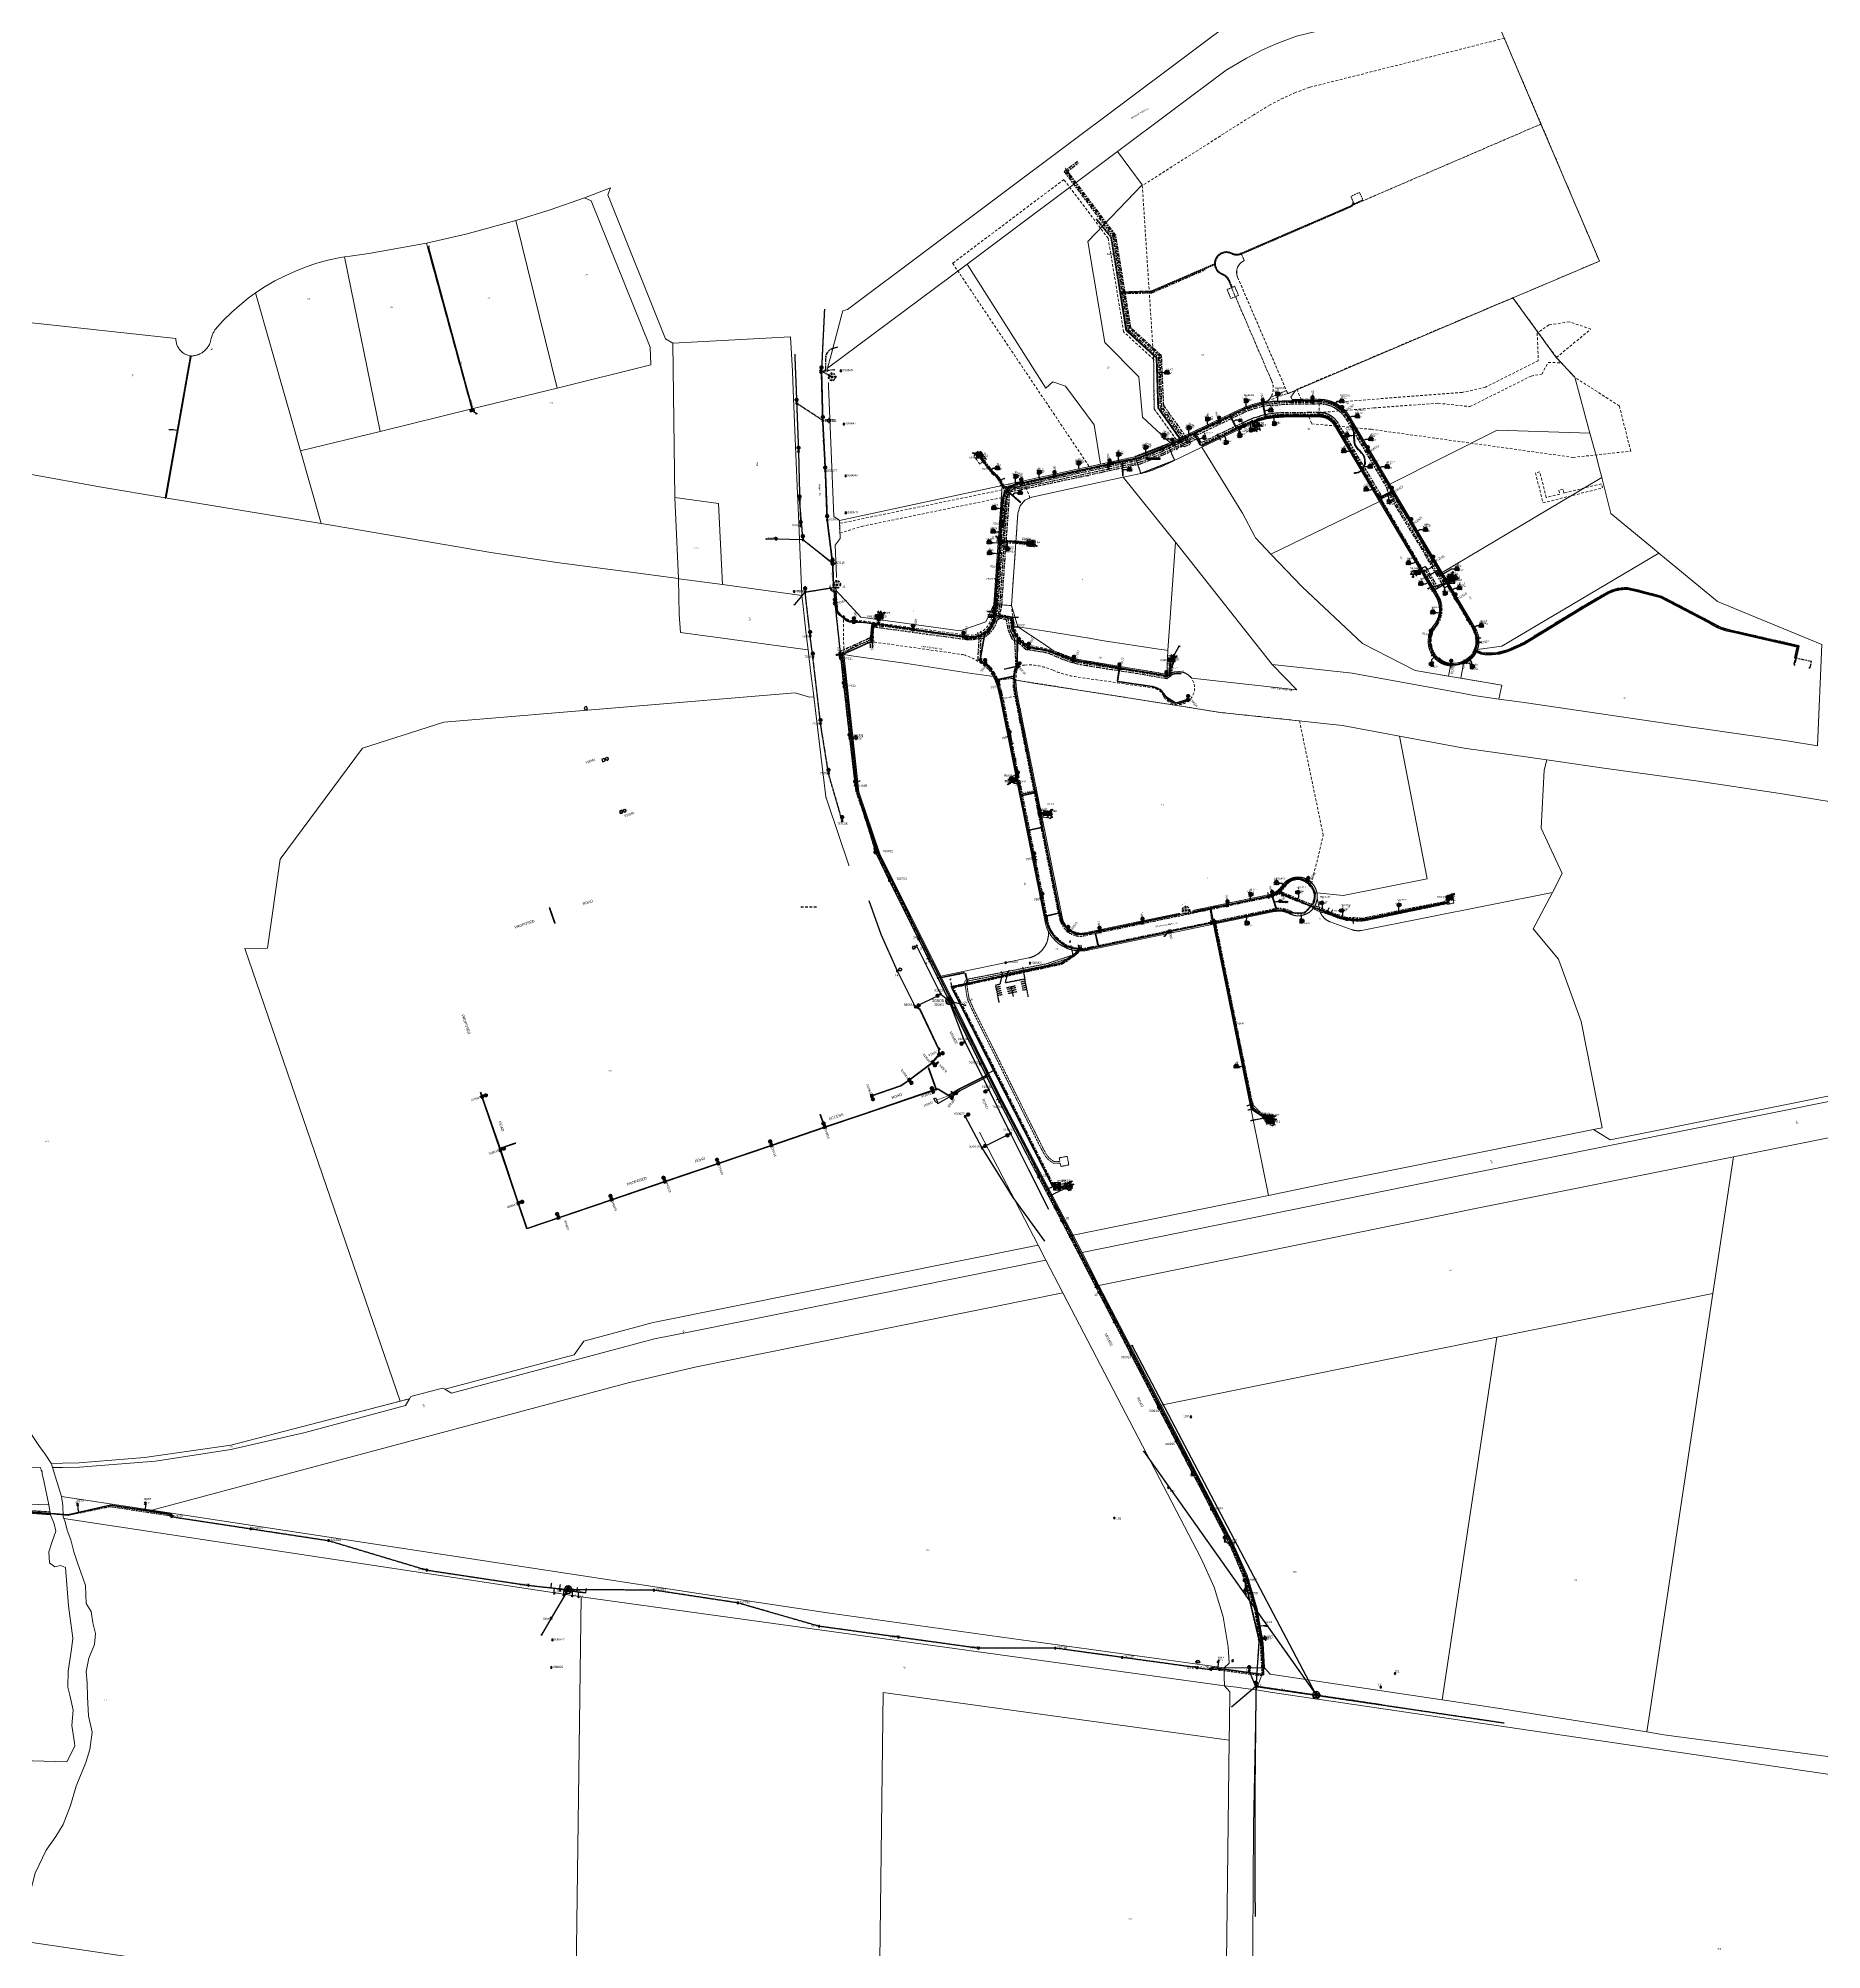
# Model space of a CAD drawing. Header units: metres. Extents: x 292510 to 295946, y 6251475 to 6256272.
# Drawn here: x 293281 to 295311, y 6254009 to 6256184 of the extents above; entities that cross this region are included whole.
import ezdxf
from ezdxf.enums import TextEntityAlignment as Align

# ---------------------------------------------------------------- set-up
doc = ezdxf.new("R2010")
doc.units = ezdxf.units.M
for name, pattern in [('Cable Exist OH', [1, 1, 0]), ('Cable Exist UG', [8.2, 4, -1.2, 1.8, -1.2]), ('Dash', [5, 3, -2]), ('DASHED', [0.75, 0.5, -0.25]), ('HIDDEN', [0.375, 0.25, -0.125]), ('HIDDEN2', [0.1875, 0.125, -0.0625]), ('IE Trench LV', [6.5, 5, -1.5])]:
    doc.linetypes.add(name, pattern=pattern)
doc.layers.get('0').update_dxf_attribs({"color": 6})
for name, color, linetype in [('_User Miscellaneous1', 7, 'Continuous'), ('Duct_SP_EXT', 7, 'Continuous'), ('Equip_HV_EXT', 7, 'Continuous'), ('Equip_LV_EXT', 7, 'Continuous'), ('Equip_SL_EXT', 7, 'Continuous'), ('Equip_SP_HV_EXT', 7, 'Continuous'), ('Equip_SP_LV_NEW', 7, 'Continuous'), ('Equip_SP_SL_EXT', 7, 'Continuous'), ('Equip_SP_SL_NEW', 7, 'Continuous'), ('Mains_HV_EXT', 7, 'Continuous'), ('Mains_HV_MOD', 7, 'Continuous'), ('Mains_LV_EXT', 7, 'Continuous'), ('Mains_LV_NEW_T84', 2, 'Continuous'), ('Mains_SL_EXT', 7, 'Continuous'), ('Mains_SL_MOD', 3, 'Continuous'), ('OH_Details_SP_MISC', 6, 'Continuous'), ('Services_SP_EXT', 7, 'Continuous'), ('Sub_SP_EXT', 7, 'Continuous'), ('Sub_SP_TR_HV_LV_EXT', 7, 'Continuous'), ('Sub_SP_TR_HV_LV_SL_LS_EXT', 7, 'Continuous'), ('SupportsOH_SP_TR_HV_LV_SL_EXT', 7, 'Continuous'), ('SupportsOH_SP_TR_HV_LV_SL_NEW', 7, 'Continuous'), ('SupportsUG_SP_LV_EXT', 7, 'Continuous'), ('SupportsUG_SP_LV_NEW', 7, 'Continuous'), ('SupportsUG_SP_LV_SL_EXT', 7, 'Continuous'), ('SupportsUG_SP_LV_SL_NEW', 7, 'Continuous'), ('Trench_SP_EXT', 7, 'Continuous'), ('UG_Details_SP_MISC', 7, 'Continuous')]:
    doc.layers.add(name, color=color, linetype=linetype)
for name, color, linetype, lineweight in [('Cadastre Developer_SP_EXT', 9, 'Continuous', 5), ('Cadastre Land Parcels_SP_EXT', 7, 'Continuous', 5), ('Cadastre Other Property_SP_EXT', 9, 'HIDDEN', 5), ('Cadastre Roads_SP_EXT', 7, 'Continuous', 5), ('Trench_SP_NEW', 7, 'Continuous', 40)]:
    doc.layers.add(name, color=color, linetype=linetype, lineweight=lineweight)
doc.layers.add('UNKNOWN_FEATURES', color=1, linetype='DASHED', plot=False)
doc.styles.add('COLUMN_LABEL', font='arial.ttf')
doc.styles.add('HVSW_LABEL', font='arial.ttf')
doc.styles.add('iecARIAL', font='arial.ttf', dxfattribs={"height": 2})
doc.styles.add('IESYMBOL1', font='isocp.shx')
doc.styles.add('POLE_LABEL', font='arial.ttf')
doc.styles.add('SL_LABEL', font='arial.ttf')
doc.styles.add('SLCP_LABEL', font='arial.ttf', dxfattribs={"height": 3.5})
doc.styles.get("Standard").update_dxf_attribs({"font": 'arial.ttf'})
doc.styles.add('SWITCH_LABEL', font='arial.ttf', dxfattribs={"height": 2.5})
doc.linetypes.add('Cable E UG', pattern='A,6,-0.5,["E",Standard,S=1.7,R=0,X=0.5,Y=-1],-2.9', length=9.4)
doc.linetypes.add('Cable New UG', pattern='A,7,-0.25,["x",Standard,S=2,R=0,X=0.2,Y=-0.8],-2.1', length=9.35)
doc.linetypes.add('IE Trench HV', pattern='A,7,-0.2,["/",Standard,S=3,R=0,X=0.6,Y=-1.4],-2.5', length=9.7)

# ---------------------------------------------------------------- blocks, each defined once
blk = doc.blocks.new('SUB_POLE_EXT')
blk.add_line((2.2, 0.5), (2.2, 0.5, 0))
blk.add_lwpolyline([(-4.2, 0, 1), (4.2, 0, 1)], format="xyb", close=True)
blk.add_lwpolyline([(2.1, 0.5), (0, 4.2), (-3.7, -2.1), (3.7, -2.1)], close=True)
for tag, height, flags, p in [('STREET_CODE', 0.2, 9, (1.5, 0)), ('ASSET_NUM', 2.5, 8, (2, 2)), ('CONSTRUCTED_VOLTAGE', 0.2, 9, (1.5, -0.2)), ('NO_PHASES', 0.2, 9, (1.5, -0.4)), ('OPERATING_VOLTAGE', 0.2, 9, (1.5, -0.6)), ('OPERATED_BY', 0.2, 9, (1.5, -0.8)), ('MAINTAINED_BY', 0.2, 9, (1.5, -1)), ('ORIENTATION', 0.2, 9, (1.5, -1.2)), ('OWNED_BY', 0.2, 9, (1.5, -1.4)), ('SECONDARY_VOLTAGE', 0.2, 9, (1.5, -1.6)), ('STATE', 0.2, 9, (1.5, -1.8)), ('SUBSTATION_TYPE', 0.2, 9, (1.5, -2)), ('USAGE', 0.2, 9, (1.5, -2.2)), ('LEGEND', 0.2, 9, (1.5, -2.4)), ('LOCATION', 0.2, 9, (1.5, -2.6)), ('STREETNAME', 0.2, 9, (1.5, -2.8)), ('SUBURB', 0.2, 9, (1.5, -3)), ('NOTES', 0.2, 9, (1.5, -3.2)), ('Z', 0.2, 1, (1.5, -3.4))]:
    blk.add_attdef(tag, text='', height=height, dxfattribs=dict(flags=flags)).set_placement(p, align=Align.MIDDLE_LEFT)
blk = doc.blocks.new('SUB_PADMOUNT_EXT')
for points in [[(0, 0), (-3.84, 1.92), (-3.84, -1.92)], [(0, 0), (3.84, 1.92), (3.84, -1.92)]]:
    blk.add_hatch(color=256).paths.add_polyline_path(points)
for p, q in [((3.84, 1.92), (-3.84, -1.92)), ((-3.84, 1.92), (3.84, -1.92))]:
    blk.add_line(p, q)
blk.add_lwpolyline([(-3.84, -1.92), (3.84, -1.92), (3.84, 1.92), (-3.84, 1.92)], close=True)
for tag, height, flags, p in [('STREET_CODE', 0.2, 9, (1.5, 0)), ('ASSET_NUM', 2.5, 8, (2, 2)), ('CONSTRUCTED_VOLTAGE', 0.2, 9, (1.5, -0.2)), ('OPERATING_VOLTAGE', 0.2, 9, (1.5, -0.6)), ('ORIENTATION', 0.2, 9, (1.5, -0.8)), ('OWNED_BY', 0.2, 9, (1.5, -1)), ('OPERATED_BY', 0.2, 9, (1.5, -1.2)), ('SECONDARY_VOLTAGE', 0.2, 9, (1.5, -1.6)), ('STATE', 0.2, 9, (1.5, -1.8)), ('SUBSTATION_TYPE', 0.2, 9, (1.5, -2.2)), ('STREETNAME', 0.2, 9, (1.5, -3)), ('SUBURB', 0.2, 9, (1.5, -3.2)), ('Z', 0.2, 1, (1.5, -3.6)), ('NO_PHASES', 0.2, 9, (1.5, -0.4)), ('MAINTAINED_BY', 0.2, 9, (1.5, -1.4)), ('PARENT', 0.2, 9, (1.5, -2)), ('USAGE', 0.2, 9, (1.5, -2.4)), ('LEGEND', 0.2, 9, (1.5, -2.6)), ('LOCATION', 0.2, 9, (1.5, -2.8)), ('NOTES', 0.2, 9, (1.5, -3.4))]:
    blk.add_attdef(tag, text='', height=height, dxfattribs=dict(flags=flags)).set_placement(p, align=Align.MIDDLE_LEFT)
blk = doc.blocks.new('SUB_INDOOR_EXT')
h = blk.add_hatch(color=256)
h.paths.add_polyline_path([(3, 3), (0.2, 0), (3, -3)])
h.paths.add_polyline_path([(-3, -3), (-0.2, 0), (-3, 3)])
at = {"color": 7}
for p, q in [((-0.3, 0.8), (0.3, 0.8)), ((0, 0.8), (0, -0.8)), ((-0.3, -0.8), (0.3, -0.8))]:
    blk.add_line(p, q, dxfattribs=at)
blk.add_line((1.9, -2.3), (1.9, -2.3, 0))
for points in [[(-3, -3), (-0.2, 0), (-3, 3)], [(-3, -3), (3, -3), (3, 3), (-3, 3)], [(3, 3), (0.2, 0), (3, -3)]]:
    blk.add_lwpolyline(points, close=True)
for tag, height, flags, p in [('STREET_CODE', 0.2, 9, (1.5, 0)), ('ASSET_NUM', 2.5, 8, (2, 2)), ('CONSTRUCTED_VOLTAGE', 0.2, 9, (1.5, -0.2)), ('NO_PHASES', 0.2, 9, (1.5, -0.4)), ('OPERATING_VOLTAGE', 0.2, 9, (1.5, -0.6)), ('ORIENTATION', 0.2, 9, (1.5, -0.8)), ('OWNED_BY', 0.2, 9, (1.5, -1)), ('OPERATED_BY', 0.2, 9, (1.5, -1.2)), ('MAINTAINED_BY', 0.2, 9, (1.5, -1.4)), ('SECONDARY_VOLTAGE', 0.2, 9, (1.5, -1.6)), ('STATE', 0.2, 9, (1.5, -1.8)), ('PARENT', 0.2, 9, (1.5, -2)), ('SUBSTATION_TYPE', 0.2, 9, (1.5, -2.2)), ('USAGE', 0.2, 9, (1.5, -2.4)), ('LEGEND', 0.2, 9, (1.5, -2.6)), ('LOCATION', 0.2, 9, (1.5, -2.8)), ('STREETNAME', 0.2, 9, (1.5, -3)), ('SUBURB', 0.2, 9, (1.5, -3.2)), ('NOTES', 0.2, 9, (1.5, -3.4)), ('Z', 0.2, 1, (1.5, -3.6))]:
    blk.add_attdef(tag, text='', height=height, dxfattribs=dict(flags=flags)).set_placement(p, align=Align.MIDDLE_LEFT)
blk = doc.blocks.new('COLUMN_EXT')
blk.add_hatch(color=256).paths.add_polyline_path([(-1.5, 1.5), (-1.5, -1.5), (1.5, -1.5), (1.5, 1.5)])
blk.add_lwpolyline([(-1.5, -1.5), (1.5, -1.5), (1.5, 1.5), (-1.5, 1.5)], close=True)
for tag, height, style, flags, p in [('STRUCTURE_PLANT_NUMBER', 0.2, 'POLE_LABEL', 9, (1.8, 0)), ('ASSET_NUM', 2.5, 'COLUMN_LABEL', 8, (2, 2)), ('STREET_CODE', 0.2, 'COLUMN_LABEL', 9, (1.8, -0.2))]:
    blk.add_attdef(tag, text='', height=height, dxfattribs=dict(style=style, flags=flags)).set_placement(p, align=Align.MIDDLE_LEFT)
at = {"flags": 9}
for tag, p in [('COLUMN_TYPE', (1.8, -0.4)), ('OWNED_BY', (1.8, -0.6)), ('STATE', (1.8, -0.8)), ('USAGE', (1.8, -1)), ('LEGEND', (1.8, -1.2)), ('LOCATION', (1.8, -1.4)), ('STREETNAME', (1.8, -1.6)), ('SUBURB', (1.8, -1.8)), ('NOTES', (1.8, -2))]:
    blk.add_attdef(tag, text='', height=0.2, dxfattribs=at).set_placement(p, align=Align.MIDDLE_LEFT)
at = {"flags": 1}
blk.add_attdef('Z', (1.8, -2.4), '', height=0.2, dxfattribs=at)
blk = doc.blocks.new('PILLAR_EXT')
blk.add_hatch(color=256).paths.add_polyline_path([(-2.475, 0.99), (-2.475, -0.99), (2.475, -0.99), (2.475, 0.99)])
blk.add_lwpolyline([(-2.475, -0.99), (2.475, -0.99), (2.475, 0.99), (-2.475, 0.99)], close=True)
for tag, p, flags in [('OWNED_BY', (0, -0.2), 9), ('STATE', (0, -0.4), 9), ('SUPPORT_TYPE', (0, -0.6), 9), ('STREETNAME', (0, -1.8), 9), ('SUBURB', (0, -2), 1), ('USAGE', (0, -0.8), 9), ('LEGEND', (0, -1), 9), ('LOCATION', (0, -1.2), 9), ('NOTES', (0, -1.4), 9), ('PARENT', (0, -1.6), 9)]:
    blk.add_attdef(tag, p, '', height=0.2, dxfattribs=dict(flags=flags))
at = {"style": 'iecARIAL', "flags": 8}
blk.add_attdef('ASSET_NUM', (1.5, 3.5), '', height=2.5, dxfattribs=at)
blk = doc.blocks.new('DUCT_EXT')
blk.add_circle((0, 0.8), 0.8)
at = {"flags": 1}
blk.add_attdef('Z', (0, 0), '', height=0.2, dxfattribs=at)
at = {"flags": 9}
for tag, p in [('DUCT_CODE', (0, 0)), ('XSECT_TYPE', (0, -0.2)), ('FB_REFERENCE', (0, -0.4)), ('STATE', (0, -0.6)), ('NOTES', (0, -0.8))]:
    blk.add_attdef(tag, text='', height=0.2, dxfattribs=at).set_placement(p, align=Align.MIDDLE_LEFT)
blk = doc.blocks.new('LV_OH_LINKS_DISTFUSE_EXT')
for p, q in [((0, 0), (0.96, 0)), ((3.84, 0), (4.8, 0))]:
    blk.add_line(p, q)
blk.add_lwpolyline([(3.84, -1.2), (3.84, 1.2), (0.96, -1.2), (0.96, 1.2)], close=True)
at = {"flags": 9}
for tag, p in [('ACTUAL_STATUS', (0, 0)), ('CONSTRUCTED_VOLTAGE', (0, -0.2)), ('OPERATING_VOLTAGE', (0, -0.6)), ('ORIENTATION', (0, -0.8)), ('OWNED_BY', (0, -1)), ('STATE', (0, -1.2)), ('SWITCH_TYPE', (0, -1.4)), ('NO_PHASES', (0, -0.4)), ('USAGE', (0, -1.6)), ('NOTES', (0, -1.8))]:
    blk.add_attdef(tag, text='', height=0.2, dxfattribs=at).set_placement(p, align=Align.MIDDLE_LEFT)
at = {"flags": 1}
blk.add_attdef('Z', (0, 0), '', height=0.2, dxfattribs=at)
blk = doc.blocks.new('SL_LANTERN_EXT')
at = {"lineweight": 40}
for p, q in [((-2.3, 4.2), (2.2, 4.2)), ((-1.5, 5.7), (-1.1, 5.3)), ((-1.5, 2.8), (-1.1, 3.2)), ((0, 2), (0, 6.5)), ((0, 0), (0, 2.7)), ((1.5, 5.7), (1.1, 5.3)), ((1.5, 2.8), (1.1, 3.2))]:
    blk.add_line(p, q, dxfattribs=at)
blk.add_circle((0, 4.2), 1.5, dxfattribs=at)
at = {"style": 'iecARIAL', "flags": 9}
blk.add_attdef('ASSET_NUM', (1.5, 1.5), '', height=2.5, dxfattribs=at)
for tag, p, height, flags in [('CONSTRUCTED_VOLTAGE', (1, -0.7), 0.2, 9), ('CONTROL_TYPE', (1, -0.9), 0.2, 9), ('LANTERN_PURPOSE', (1, -1.1), 0.2, 9), ('LANTERN_TYPE', (1, -1.3), 0.2, 9), ('NO_PHASES', (1, -1.5), 0.2, 9), ('OPERATING_VOLTAGE', (1, -1.7), 0.2, 9), ('ORIENTATION', (1, -1.9), 0.2, 9), ('OWNED_BY', (1, -2.1), 0.2, 9), ('STATE', (1, -2.3), 0.2, 9), ('USAGE', (1, -2.5), 0.2, 9), ('CEXIST', (1, -2.7), 0.2, 9), ('CNEW', (1, -2.9), 0.2, 9), ('CNUMBER', (1, -3.1), 0.2, 9), ('CREMOVE', (1, -3.3), 0.2, 9), ('CREPLACE', (1, -3.5), 0.2, 9), ('LKINGHEIGHT', (1, -3.7), 0.2, 9), ('LBRACKET', (1, -3.9), 0.2, 9), ('LBRACKETVOCAB', (1, -4.1), 0.2, 9), ('LCATEGORY', (1, -4.3), 0.2, 9), ('LCHARGE1', (1, -4.5), 0.2, 9), ('LCHARGE1PERCENT', (1, -4.7), 0.2, 9), ('LCHARGE2', (1, -4.9), 0.2, 9), ('LCHARGE2PERCENT', (1, -5.1), 0.2, 9), ('LCHARGE3', (1, -5.3), 0.2, 9), ('LCHARGE3PERCENT', (1, -5.5), 0.2, 9), ('LEXIST', (1, -5.7), 0.2, 9), ('LLAMP', (1, -5.9), 0.2, 9), ('LLAMPVOCAB', (1, -6.1), 0.2, 9), ('LMAST', (1, -6.3), 0.2, 9), ('LMASTVOCAB', (1, -6.5), 0.2, 9), ('LNEW', (1, -6.7), 0.2, 9), ('LANTNUMBER', (1, -6.9), 0.2, 9), ('LOUTREACH', (1, -7.3), 0.2, 9), ('LOUTREACHVOCAB', (1, -7.5), 0.2, 9), ('LRATECODE', (1, -7.7), 0.2, 9), ('LREMOVE', (1, -7.9), 0.2, 9), ('LREPLACE', (1, -8.1), 0.2, 9), ('LTYPE', (1, -8.3), 0.2, 9), ('LTYPEVOCAB', (1, -8.5), 0.2, 9), ('LEGEND', (1, -8.7), 0.2, 9), ('LOCATION', (1, -8.9), 0.2, 9), ('NOTES', (1, -9.1), 0.2, 9), ('STREETNAME', (1, -9.3), 0.2, 9), ('SUBURB', (1, -9.5), 0.2, 1), ('LNUMBER', (2.2, -3.3), 2.5, 8)]:
    blk.add_attdef(tag, p, '', height=height, dxfattribs=dict(flags=flags))
blk = doc.blocks.new('CCP_EXT')
blk.add_wipeout([(0, 0.6), (0.6, 0), (0, -0.6), (-0.6, 0)])
blk.add_lwpolyline([(-0.6, 0), (0, 0.6), (0.6, 0), (0, -0.6), (-0.6, 0)])
at = {"flags": 1}
blk.add_attdef('Z', (0, 0), '', height=0.2, dxfattribs=at)
at = {"flags": 9}
for tag, p in [('CCP_TYPE', (0, 0)), ('CONSTRUCTED_VOLTAGE', (0, -0.2)), ('NO_PHASES', (0, -0.4)), ('OPERATING_VOLTAGE', (0, -0.6)), ('ORIENTATION', (0, -0.8)), ('OWNED_BY', (0, -1)), ('USAGE', (0, -1.2)), ('LEGEND', (0, -1.4)), ('LIFE_SUPPORT', (0, -1.6)), ('STATE', (0, -1.8)), ('NOTES', (0, -2))]:
    blk.add_attdef(tag, text='', height=0.2, dxfattribs=at).set_placement(p, align=Align.MIDDLE_LEFT)
blk = doc.blocks.new('POLE_EXT')
blk.add_hatch(color=256).paths.add_polyline_path([(-1, 0, 1), (1, 0, 1)])
blk.add_lwpolyline([(-1, 0, 1), (1, 0, 1)], format="xyb", close=True)
for tag, height, flags, p in [('pNumber', 2.5, 8, (-17.8, 2.1)), ('OWNED_BY', 0.2, 9, (1.4, -0.4)), ('PARENT', 0.2, 9, (1.4, -0.6)), ('SPECIAL_USE', 0.2, 9, (1.4, -0.8)), ('STATE', 0.2, 9, (1.4, -1)), ('USAGE', 0.2, 9, (1.4, -1.2)), ('cLV', 0.2, 9, (1.4, -1.4)), ('hDepth', 0.2, 9, (1.4, -1.6)), ('hDia', 0.2, 9, (1.4, -1.8)), ('cHV', 0.2, 9, (1.4, -2)), ('LBRACKET', 0.2, 9, (1.4, -2.2)), ('LExisting', 0.2, 9, (1.4, -2.4)), ('LANTNUMBER', 0.2, 9, (1.4, -2.6)), ('LOther', 0.2, 9, (1.4, -2.8)), ('LRemove', 0.2, 9, (1.4, -3)), ('LEGEND', 0.2, 9, (1.4, -3.2)), ('cLinedev', 0.2, 9, (1.4, -3.4)), ('LOCATION', 0.2, 9, (1.4, -3.6)), ('pExisting', 0.2, 9, (1.4, -3.8)), ('PFNUMBER', 0.2, 9, (1.4, -4)), ('NEWPFNUMBER', 0.2, 9, (1.4, -4.2)), ('pFooting', 0.2, 9, (1.4, -4.4)), ('pNew', 0.2, 9, (1.4, -4.6)), ('pRelocate', 0.2, 9, (1.4, -5)), ('pRemove', 0.2, 9, (1.4, -5.2)), ('pReplace', 0.2, 9, (1.4, -5.4)), ('pStay', 0.2, 9, (1.4, -5.6)), ('pType', 0.2, 9, (1.4, -5.8)), ('cspan', 0.2, 9, (1.4, -6)), ('STREETNAME', 0.2, 9, (1.4, -6.2)), ('SUBURB', 0.2, 9, (1.4, -6.4)), ('NOTES', 0.2, 9, (1.4, -6.6)), ('MAINTAINED_BY', 0.2, 9, (1.4, -6.8)), ('OPERATED_BY', 0.2, 9, (1.4, -7))]:
    blk.add_attdef(tag, text='', height=height, dxfattribs=dict(flags=flags)).set_placement(p, align=Align.MIDDLE_LEFT)
at = {"style": 'POLE_LABEL'}
for tag, height, flags, p in [('STRUCTURE_PLANT_NUMBER', 0.2, 9, (1.4, 0)), ('ASSET_NUM', 2.5, 8, (2, 2)), ('STREET_CODE', 0.2, 9, (1.4, -0.2))]:
    blk.add_attdef(tag, text='', height=height, dxfattribs=dict(at, flags=flags)).set_placement(p, align=Align.MIDDLE_LEFT)
at = {"flags": 1}
blk.add_attdef('Z', (1.4, -7.3), '', height=0.2, dxfattribs=at)
blk = doc.blocks.new('HV_STJ_EXT')
h = blk.add_hatch(color=256)
edge = h.paths.add_edge_path()
edge.add_ellipse((-0.6, 0.1), major_axis=(0.226, 0.226), ratio=1, start_angle=45, end_angle=135)
edge.add_line((-0.9, 0.1), (-0.9, -0.1))
edge.add_ellipse((-0.6, -0.1), major_axis=(0.226, 0.226), ratio=1, start_angle=135, end_angle=225)
edge.add_line((-0.6, -0.5), (0.6, -0.5))
edge.add_ellipse((0.6, -0.1), major_axis=(-0.226, 0.226), ratio=1, start_angle=135, end_angle=225)
edge.add_line((0.9, -0.1), (0.9, 0.1))
edge.add_ellipse((0.6, 0.1), major_axis=(-0.226, 0.226), ratio=1, start_angle=225, end_angle=315)
edge.add_line((0.6, 0.5), (-0.6, 0.5))
blk.add_lwpolyline([(-0.9, 0.1), (-0.9, -0.1, 0.414214), (-0.6, -0.5), (0.6, -0.5, 0.414214), (0.9, -0.1), (0.9, 0.1, 0.414214), (0.6, 0.5), (-0.6, 0.5, 0.414214)], format="xyb", close=True)
for tag, flags, p in [('ORIENTATION', 9, (1.5, 0)), ('USAGE', 9, (1.5, -0.2)), ('LEGEND', 9, (1.5, -0.4)), ('NOTES', 9, (1.5, -0.6)), ('Z', 1, (1.5, -0.8))]:
    blk.add_attdef(tag, text='', height=0.2, dxfattribs=dict(flags=flags)).set_placement(p, align=Align.MIDDLE_LEFT)
blk = doc.blocks.new('LV_UG_DFUSE_CLOSED_EXT')
for points in [[(1, 0), (0, 0)], [(5, -0.7), (2.2, 0.7)], [(5, 0.7), (2.2, -0.7)], [(6.2, 0), (7.2, 0)]]:
    blk.add_lwpolyline(points)
for centre in [(1.8, 0), (5.4, 0)]:
    blk.add_circle(centre, 0.8)
at = {"flags": 1}
blk.add_attdef('Z', (0, 0), '', height=0.2, dxfattribs=at)
at = {"flags": 9}
for tag, p in [('ACTUAL_STATUS', (0, 0)), ('CONSTRUCTED_VOLTAGE', (0, -0.2)), ('NO_PHASES', (0, -0.4)), ('OPERATING_VOLTAGE', (0, -0.6)), ('ORIENTATION', (0, -0.8)), ('STATE', (0, -1)), ('SWITCH_TYPE', (0, -1.2)), ('USAGE', (0, -1.4)), ('NOTES', (0, -1.6))]:
    blk.add_attdef(tag, text='', height=0.2, dxfattribs=at).set_placement(p, align=Align.MIDDLE_LEFT)
blk = doc.blocks.new('LV_UG_LINKS_CLOSED_EXT')
blk.add_wipeout([(-1.1, 1.1), (-1.2, 0.9), (-1.3, 0.8), (-1.4, 0.6), (-1.4, 0.4), (-1.5, 0.2), (-1.5, 0), (-1.5, -0.1), (-1.5, -0.3), (-1.4, -0.5), (-1.3, -0.7), (-1.2, -0.8), (-1.1, -1), (-1, -1.1), (-0.8, -1.2), (-0.7, -1.3), (-0.5, -1.4), (-0.3, -1.5), (-0.1, -1.5), (0, -1.5), (0.2, -1.5), (0.4, -1.4), (0.6, -1.4), (0.8, -1.3), (0.9, -1.2), (1.1, -1.1), (1.2, -0.9), (1.3, -0.8), (1.4, -0.6), (1.4, -0.4), (1.5, -0.2), (1.5, 0), (1.5, 0.1), (1.5, 0.3), (1.4, 0.5), (1.3, 0.7), (1.2, 0.8), (1.1, 1), (1, 1.1), (0.8, 1.2), (0.7, 1.3), (0.5, 1.4), (0.3, 1.5), (0.1, 1.5), (0, 1.5), (-0.2, 1.5), (-0.4, 1.4), (-0.6, 1.4), (-0.8, 1.3), (-0.9, 1.2)])
for p, q in [((-0.2, -1.5), (-0.2, 1.5)), ((0.2, -1.5), (0.2, 1.5))]:
    blk.add_line(p, q)
blk.add_circle((0, 0), 1.5)
at = {"flags": 1}
blk.add_attdef('Z', (0, 0), '', height=0.2, dxfattribs=at)
at = {"flags": 9}
for tag, p in [('ACTUAL_STATUS', (0, 0)), ('CONSTRUCTED_VOLTAGE', (0, -0.2)), ('NO_PHASES', (0, -0.4)), ('OPERATING_VOLTAGE', (0, -0.6)), ('ORIENTATION', (0, -0.8)), ('STATE', (0, -1)), ('SWITCH_TYPE', (0, -1.2)), ('USAGE', (0, -1.4)), ('NOTES', (0, -1.6))]:
    blk.add_attdef(tag, text='', height=0.2, dxfattribs=at).set_placement(p, align=Align.MIDDLE_LEFT)
blk = doc.blocks.new('LV_UG_LINKS_OPEN_EXT')
blk.add_wipeout([(-0.2, 1.5), (-0.4, 1.4), (-0.6, 1.4), (-0.8, 1.3), (-0.9, 1.2), (-1.1, 1), (-1.2, 0.9), (-1.3, 0.7), (-1.4, 0.6), (-1.4, 0.4), (-1.5, 0.2), (-1.5, 0), (-1.5, -0.2), (-1.5, -0.3), (-1.4, -0.5), (-1.3, -0.7), (-1.2, -0.9), (-1.1, -1), (-1, -1.1), (-0.8, -1.2), (-0.7, -1.3), (-0.5, -1.4), (-0.3, -1.5), (-0.1, -1.5), (0.1, -1.5), (0.2, -1.5), (0.4, -1.4), (0.6, -1.4), (0.8, -1.3), (0.9, -1.2), (1.1, -1), (1.2, -0.9), (1.3, -0.7), (1.4, -0.6), (1.4, -0.4), (1.5, -0.2), (1.5, 0), (1.5, 0.2), (1.5, 0.3), (1.4, 0.5), (1.3, 0.7), (1.2, 0.9), (1.1, 1), (1, 1.1), (0.8, 1.2), (0.7, 1.3), (0.5, 1.4), (0.3, 1.5), (0.1, 1.5), (-0.1, 1.5)])
for p, q in [((-0.2, 1.5), (-0.2, 2.2)), ((0.2, 1.5), (0.2, 2.2)), ((-0.2, -1.5), (-0.2, -2.2)), ((0.2, -1.5), (0.2, -2.2))]:
    blk.add_line(p, q)
blk.add_lwpolyline([(0, -1.5, 1), (0, 1.5, 1)], format="xyb", close=True)
at = {"flags": 1}
blk.add_attdef('Z', (0, 0), '', height=0.2, dxfattribs=at)
at = {"flags": 9}
for tag, p in [('ACTUAL_STATUS', (0, 0)), ('CONSTRUCTED_VOLTAGE', (0, -0.2)), ('NO_PHASES', (0, -0.4)), ('OPERATING_VOLTAGE', (0, -0.6)), ('ORIENTATION', (0, -0.8)), ('STATE', (0, -1)), ('SWITCH_TYPE', (0, -1.2)), ('USAGE', (0, -1.4)), ('NOTES', (0, -1.6))]:
    blk.add_attdef(tag, text='', height=0.2, dxfattribs=at).set_placement(p, align=Align.MIDDLE_LEFT)
blk = doc.blocks.new('HV_ABS_CLOSED_EXT')
blk.add_line((-3, 6.9), (3, 6.9))
blk.add_circle((0, 6.9), 1.8)
at = {"flags": 1}
blk.add_attdef('Z', (0, 0), '', height=0.2, dxfattribs=at)
at = {"style": 'HVSW_LABEL'}
for tag, height, flags, p in [('ASSET_NUM', 3.5, 8, (2, 2)), ('STREET_CODE', 0.2, 9, (0, -0.2))]:
    blk.add_attdef(tag, text='', height=height, dxfattribs=dict(at, flags=flags)).set_placement(p, align=Align.MIDDLE_LEFT)
at = {"flags": 9}
for tag, p in [('ACTUAL_STATUS', (0, -0.4)), ('CONSTRUCTED_VOLTAGE', (0, -0.6)), ('NO_PHASES', (0, -0.8)), ('OPERATING_VOLTAGE', (0, -1)), ('ORIENTATION', (0, -1.2)), ('OWNED_BY', (0, -1.4)), ('STATE', (0, -1.6)), ('SWITCH_TYPE', (0, -1.8)), ('USAGE', (0, -2)), ('LEGEND', (0, -2.2)), ('LOCATION', (0, -2.4)), ('STREETNAME', (0, -2.6)), ('SUBURB', (0, -2.8)), ('NOTES', (0, -3))]:
    blk.add_attdef(tag, text='', height=0.2, dxfattribs=at).set_placement(p, align=Align.MIDDLE_LEFT)
blk = doc.blocks.new('SWG_HOLEC_SU_EXT')
blk.add_line((1.8, -2), (5.8, -2))
for points in [[(1, 0), (0, 0)], [(6.6, 0), (7.6, 0)]]:
    blk.add_lwpolyline(points)
for points in [[(1.8, -0.8, 1), (1.8, 0.8, 1)], [(5.8, -0.8, 1), (5.8, 0.8, 1)]]:
    blk.add_lwpolyline(points, format="xyb", close=True)
at = {"style": 'SWITCH_LABEL', "flags": 8}
blk.add_attdef('ASSET_NUM', text='', height=2.5, rotation=179.9544, dxfattribs=at).set_placement((-2.4, 0), align=Align.MIDDLE_LEFT)
at = {"flags": 1}
blk.add_attdef('Z', (0, 0), '', height=0.2, dxfattribs=at)
at = {"style": 'SWITCH_LABEL', "flags": 9}
blk.add_attdef('STREET_CODE', text='', height=0.2, dxfattribs=at).set_placement((0, -0.2), align=Align.MIDDLE_LEFT)
at = {"flags": 9}
for tag, p in [('ACTUAL_STATUS', (0, -0.4)), ('CONSTRUCTED_VOLTAGE', (0, -0.6)), ('NO_PHASES', (0, -0.8)), ('OPERATING_VOLTAGE', (0, -1)), ('ORIENTATION', (0, -1.2)), ('OWNED_BY', (0, -1.4)), ('PARENT', (0, -1.6)), ('STATE', (0, -1.8)), ('SWITCH_TYPE', (0, -2)), ('USAGE', (0, -2.2)), ('LOCATION', (0, -2.4)), ('STREETNAME', (0, -2.6)), ('SUBURB', (0, -2.8)), ('NOTES', (0, -3))]:
    blk.add_attdef(tag, text='', height=0.2, dxfattribs=at).set_placement(p, align=Align.MIDDLE_LEFT)
blk = doc.blocks.new('SWG_HOLEC_SU_NO_EXT')
blk.add_line((1.8, -2), (5.8, -2))
for points in [[(1, 0), (0, 0)], [(6.6, 0), (7.6, 0)]]:
    blk.add_lwpolyline(points)
for points in [[(1.8, -0.8, 1), (1.8, 0.8, 1)], [(5.8, -0.8, 1), (5.8, 0.8, 1)]]:
    blk.add_lwpolyline(points, format="xyb", close=True)
at = {"insert": (5.3, -3.6), "char_height": 1.4, "width": 3.886, "attachment_point": 1, "rotation": 180}
blk.add_mtext('{\\fArial|b0|i0|c0|p34;N/O}', dxfattribs=at)
at = {"style": 'SWITCH_LABEL', "flags": 8}
blk.add_attdef('ASSET_NUM', text='', height=2.5, rotation=179.9544, dxfattribs=at).set_placement((-2.4, 0), align=Align.MIDDLE_LEFT)
at = {"flags": 1}
blk.add_attdef('Z', (0, 0), '', height=0.2, dxfattribs=at)
at = {"style": 'SWITCH_LABEL', "flags": 9}
blk.add_attdef('STREET_CODE', text='', height=0.2, dxfattribs=at).set_placement((0, -0.2), align=Align.MIDDLE_LEFT)
at = {"flags": 9}
for tag, p in [('ACTUAL_STATUS', (0, -0.4)), ('CONSTRUCTED_VOLTAGE', (0, -0.6)), ('NO_PHASES', (0, -0.8)), ('OPERATING_VOLTAGE', (0, -1)), ('ORIENTATION', (0, -1.2)), ('OWNED_BY', (0, -1.4)), ('PARENT', (0, -1.6)), ('STATE', (0, -1.8)), ('SWITCH_TYPE', (0, -2)), ('USAGE', (0, -2.2)), ('LOCATION', (0, -2.4)), ('STREETNAME', (0, -2.6)), ('SUBURB', (0, -2.8)), ('NOTES', (0, -3))]:
    blk.add_attdef(tag, text='', height=0.2, dxfattribs=at).set_placement(p, align=Align.MIDDLE_LEFT)
blk = doc.blocks.new('End Shackle_EXT')
blk.add_wipeout([(0, 0.3), (1.8, 0.3), (1.8, -0.3), (0, -0.3)])
blk.add_line((1.8, -1), (1.8, 1))
at = {"flags": 1}
blk.add_attdef('Z', (0, 0), '', height=0.2, dxfattribs=at)
at = {"flags": 9}
for tag, p in [('CONNECTOR_TYPE', (0, 0)), ('CONSTRUCTED_VOLTAGE', (0, -0.2)), ('NO_PHASES', (0, -0.4)), ('OPERATING_VOLTAGE', (0, -0.6)), ('ORIENTATION', (0, -0.8)), ('OWNED_BY', (0, -1)), ('STATE', (0, -1.2)), ('USAGE', (0, -1.4)), ('NOTES', (0, -1.6))]:
    blk.add_attdef(tag, text='', height=0.2, dxfattribs=at).set_placement(p, align=Align.MIDDLE_LEFT)
blk = doc.blocks.new('CABLE_LARGE_EXT')
h = blk.add_hatch(color=256)
edge = h.paths.add_edge_path()
edge.add_arc((0, 0.5), 0.55, 0, 360)
blk.add_circle((0, 0.5), 0.55)
at = {"flags": 1}
blk.add_attdef('Z', (0, 0), '', height=0.2, dxfattribs=at)
at = {"flags": 9}
for tag, p in [('COND_CODE', (0, 0)), ('FB_REFERENCE', (0, -0.2)), ('STATE', (0, -0.4)), ('XSECT_SIZE', (0, -0.6)), ('NOTES', (0, -0.8))]:
    blk.add_attdef(tag, text='', height=0.2, dxfattribs=at).set_placement(p, align=Align.MIDDLE_LEFT)
blk = doc.blocks.new('SLCP_ZELL_EXT')
blk.add_wipeout([(-0.2, 7.5), (-0.7, 7.5), (-1.2, 7.4), (-1.6, 7.3), (-2.1, 7.2), (-2.5, 7.1), (-3, 6.9), (-3.4, 6.7), (-3.8, 6.5), (-4.2, 6.2), (-4.6, 5.9), (-5, 5.6), (-5.3, 5.3), (-5.6, 5), (-5.9, 4.6), (-6.2, 4.2), (-6.5, 3.8), (-6.7, 3.4), (-6.9, 3), (-7.1, 2.5), (-7.2, 2.1), (-7.3, 1.6), (-7.4, 1.2), (-7.5, 0.7), (-7.5, 0.2), (-7.5, -0.2), (-7.5, -0.7), (-7.4, -1.2), (-7.3, -1.6), (-7.2, -2.1), (-7.1, -2.5), (-6.9, -3), (-6.7, -3.4), (-6.5, -3.8), (-6.2, -4.2), (-5.9, -4.6), (-5.6, -5), (-5.3, -5.3), (-5, -5.6), (-4.6, -5.9), (-4.2, -6.2), (-3.8, -6.5), (-3.4, -6.7), (-3, -6.9), (-2.5, -7.1), (-2.1, -7.2), (-1.6, -7.3), (-1.2, -7.4), (-0.7, -7.5), (-0.2, -7.5), (0.2, -7.5), (0.7, -7.5), (1.2, -7.4), (1.6, -7.3), (2.1, -7.2), (2.5, -7.1), (3, -6.9), (3.4, -6.7), (3.8, -6.5), (4.2, -6.2), (4.6, -5.9), (5, -5.6), (5.3, -5.3), (5.6, -5), (5.9, -4.6), (6.2, -4.2), (6.5, -3.8), (6.7, -3.4), (6.9, -3), (7.1, -2.5), (7.2, -2.1), (7.3, -1.6), (7.4, -1.2), (7.5, -0.7), (7.5, -0.2), (7.5, 0.2), (7.5, 0.7), (7.4, 1.2), (7.3, 1.6), (7.2, 2.1), (7.1, 2.5), (6.9, 3), (6.7, 3.4), (6.5, 3.8), (6.2, 4.2), (5.9, 4.6), (5.6, 5), (5.3, 5.3), (5, 5.6), (4.6, 5.9), (4.2, 6.2), (3.8, 6.5), (3.4, 6.7), (3, 6.9), (2.5, 7.1), (2.1, 7.2), (1.6, 7.3), (1.2, 7.4), (0.7, 7.5), (0.2, 7.5)])
at = {"linetype": 'Dash', "lineweight": 40, "ltscale": 0.7}
for p, q in [((-4.1, 0), (4.1, 0)), ((0, 4.1), (0, -4.1))]:
    blk.add_line(p, q, dxfattribs=at)
blk.add_circle((0, 0), 4.11, dxfattribs=at)
at = {"lineweight": 40, "style": 'IESYMBOL1'}
for s, p in [('P', (-1.6, 0)), ('Z', (1.7, 0)), ('60', (-1.6, -3.3))]:
    blk.add_text(s, height=2, dxfattribs=at).set_placement(p, align=Align.BOTTOM_CENTER)
at = {"flags": 1}
blk.add_attdef('Z', (0, 0), '', height=0.2, dxfattribs=at)
at = {"style": 'SLCP_LABEL'}
for tag, height, flags, p in [('ASSET_NUM', 2.5, 8, (2, 2)), ('STREET_CODE', 0.2, 9, (0, -0.2))]:
    blk.add_attdef(tag, text='', height=height, dxfattribs=dict(at, flags=flags)).set_placement(p, align=Align.MIDDLE_LEFT)
at = {"flags": 9}
for tag, p in [('CONSTRUCTED_VOLTAGE', (0, -0.4)), ('CONTROL_TYPE', (0, -0.6)), ('NO_PHASES', (0, -0.8)), ('OPERATING_VOLTAGE', (0, -1)), ('ORIENTATION', (0, -1.2)), ('OWNED_BY', (0, -1.4)), ('USAGE', (0, -1.6)), ('LOCATION', (0, -1.8)), ('STATE', (0, -2)), ('NOTES', (0, -2.2))]:
    blk.add_attdef(tag, text='', height=0.2, dxfattribs=at).set_placement(p, align=Align.MIDDLE_LEFT)
blk = doc.blocks.new('*U4243')
blk.add_wipeout([(0, 5), (1.5, 4.2), (2.2, 2.7), (1.5, 1.3), (0, 0.4), (-1.5, 1.3), (-2.3, 2.7), (-1.5, 4.2)])
for p, q in [((-2.3, 2.7), (-1.5, 2.7)), ((-1.5, 4.2), (-1.1, 3.8)), ((-1.5, 1.3), (-1.1, 1.7)), ((0, 4.2), (0, 5)), ((0, 0), (0, 1.2)), ((0, 0), (0, 0)), ((1.5, 4.2), (1.1, 3.8)), ((1.5, 1.3), (1.1, 1.7)), ((1.5, 2.7), (2.2, 2.7))]:
    blk.add_line(p, q)
blk.add_circle((0, 2.7), 1.5)
for tag, p, flags in [('Z', (0, 0), 1), ('OPERATED_BY', (0, -9.6), 9)]:
    blk.add_attdef(tag, p, '', height=0.2, dxfattribs=dict(flags=flags))
at = {"style": 'SL_LABEL'}
for tag, height, flags, p in [('ASSET_NUM', 2.5, 8, (2, 2)), ('STREET_CODE', 0.2, 9, (0, -0.2))]:
    blk.add_attdef(tag, text='', height=height, dxfattribs=dict(at, flags=flags)).set_placement(p, align=Align.MIDDLE_LEFT)
for tag, height, flags, p in [('CONSTRUCTED_VOLTAGE', 0.2, 9, (0, -0.4)), ('CONTROL_TYPE', 0.2, 9, (0, -0.6)), ('LANTERN_PURPOSE', 0.2, 9, (0, -0.8)), ('LANTERN_TYPE', 0.2, 9, (0, -1)), ('NO_PHASES', 0.2, 9, (0, -1.2)), ('OPERATING_VOLTAGE', 0.2, 9, (0, -1.4)), ('ORIENTATION', 0.2, 9, (0, -1.6)), ('OWNED_BY', 0.2, 9, (0, -1.8)), ('STATE', 0.2, 9, (0, -2)), ('USAGE', 0.2, 9, (0, -2.2)), ('CEXIST', 0.2, 9, (0, -2.4)), ('CNEW', 0.2, 9, (0, -2.6)), ('CNUMBER', 0.2, 9, (0, -2.8)), ('CREMOVE', 0.2, 9, (0, -3)), ('CREPLACE', 0.2, 9, (0, -3.2)), ('LKINGHEIGHT', 0.2, 9, (0, -3.4)), ('LBRACKET', 0.2, 9, (0, -3.6)), ('LBRACKETVOCAB', 0.2, 9, (0, -3.8)), ('LCATEGORY', 0.2, 9, (0, -4)), ('LCHARGE1', 0.2, 9, (0, -4.2)), ('LCHARGE1PERCENT', 0.2, 9, (0, -4.4)), ('LCHARGE2', 0.2, 9, (0, -4.6)), ('LCHARGE2PERCENT', 0.2, 9, (0, -4.8)), ('LCHARGE3', 0.2, 9, (0, -5)), ('LCHARGE3PERCENT', 0.2, 9, (0, -5.2)), ('LEXIST', 0.2, 9, (0, -5.4)), ('LLAMP', 0.2, 9, (0, -5.6)), ('LLAMPVOCAB', 0.2, 9, (0, -5.8)), ('LMAST', 0.2, 9, (0, -6)), ('LMASTVOCAB', 0.2, 9, (0, -6.2)), ('LNEW', 0.2, 9, (0, -6.4)), ('LANTNUMBER', 0.2, 9, (0, -6.6)), ('LOUTREACH', 0.2, 9, (0, -7)), ('LOUTREACHVOCAB', 0.2, 9, (0, -7.2)), ('LRATECODE', 0.2, 9, (0, -7.4)), ('LREMOVE', 0.2, 9, (0, -7.6)), ('LREPLACE', 0.2, 9, (0, -7.8)), ('LTYPE', 0.2, 9, (0, -8)), ('LTYPEVOCAB', 0.2, 9, (0, -8.2)), ('LEGEND', 0.2, 9, (0, -8.4)), ('SUBURB', 0.2, 9, (0, -8.6)), ('STREETNAME', 0.2, 9, (0, -8.8)), ('LOCATION', 0.2, 9, (0, -9)), ('NOTES', 0.2, 9, (0, -9.2)), ('MAINTAINED_BY', 0.2, 9, (0, -9.9)), ('LNUMBER', 2.5, 8, (1.2, -2.8))]:
    blk.add_attdef(tag, text='', height=height, dxfattribs=dict(flags=flags)).set_placement(p, align=Align.MIDDLE_LEFT)
blk = doc.blocks.new('POLE_NEW')
blk.add_wipeout([(0.1, 1), (-0.1, 1), (-0.2, 1), (-0.3, 1), (-0.4, 0.9), (-0.5, 0.8), (-0.6, 0.8), (-0.7, 0.7), (-0.8, 0.6), (-0.9, 0.5), (-0.9, 0.4), (-1, 0.3), (-1, 0.1), (-1, 0), (-1, -0.1), (-1, -0.2), (-0.9, -0.4), (-0.9, -0.5), (-0.8, -0.6), (-0.7, -0.7), (-0.6, -0.8), (-0.5, -0.8), (-0.4, -0.9), (-0.3, -0.9), (-0.2, -1), (-0.1, -1), (0.1, -1), (0.2, -1), (0.3, -1), (0.4, -0.9), (0.5, -0.8), (0.6, -0.8), (0.7, -0.7), (0.8, -0.6), (0.9, -0.5), (0.9, -0.4), (1, -0.3), (1, -0.1), (1, 0), (1, 0.1), (1, 0.2), (0.9, 0.4), (0.9, 0.5), (0.8, 0.6), (0.7, 0.7), (0.6, 0.8), (0.5, 0.8), (0.4, 0.9), (0.3, 0.9), (0.2, 1)])
at = {"lineweight": -3}
blk.add_lwpolyline([(-1, 0, 1), (1, 0, 1)], format="xyb", close=True, dxfattribs=at)
for tag, height, flags, p in [('pNumber', 2.5, 8, (-17.8, 2.1)), ('OWNED_BY', 0.2, 9, (1.1, -0.4)), ('PARENT', 0.2, 9, (1.1, -0.6)), ('SPECIAL_USE', 0.2, 9, (1.1, -0.8)), ('STATE', 0.2, 9, (1.1, -1)), ('USAGE', 0.2, 9, (1.1, -1.2)), ('cLV', 0.2, 9, (1.1, -1.4)), ('hDepth', 0.2, 9, (1.1, -1.6)), ('hDia', 0.2, 9, (1.1, -1.8)), ('cHV', 0.2, 9, (1.1, -2)), ('LBRACKET', 0.2, 9, (1.1, -2.2)), ('LExisting', 0.2, 9, (1.1, -2.4)), ('LANTNUMBER', 0.2, 9, (1.1, -2.6)), ('LOther', 0.2, 9, (1.1, -2.8)), ('LRemove', 0.2, 9, (1.1, -3)), ('LEGEND', 0.2, 9, (1.1, -3.2)), ('cLinedev', 0.2, 9, (1.1, -3.4)), ('pExisting', 0.2, 9, (1.1, -3.6)), ('PFNUMBER', 0.2, 9, (1.1, -3.8)), ('NEWPFNUMBER', 0.2, 9, (1.1, -4)), ('pFooting', 0.2, 9, (1.1, -4.2)), ('pNew', 0.2, 9, (1.1, -4.4)), ('pRelocate', 0.2, 9, (1.1, -4.8)), ('pRemove', 0.2, 9, (1.1, -5)), ('pReplace', 0.2, 9, (1.1, -5.2)), ('pStay', 0.2, 9, (1.1, -5.4)), ('pType', 0.2, 9, (1.1, -5.6)), ('cspan', 0.2, 9, (1.1, -5.8)), ('SUBURB', 0.2, 9, (1.1, -6)), ('STREETNAME', 0.2, 9, (1.1, -6.2)), ('LOCATION', 0.2, 9, (1.1, -6.4)), ('NOTES', 0.2, 9, (1.1, -6.6)), ('OPERATED_BY', 0.2, 9, (1.1, -6.9)), ('MAINTAINED_BY', 0.2, 9, (1.1, -7.2))]:
    blk.add_attdef(tag, text='', height=height, dxfattribs=dict(flags=flags)).set_placement(p, align=Align.MIDDLE_LEFT)
at = {"style": 'POLE_LABEL'}
for tag, height, flags, p in [('STRUCTURE_PLANT_NUMBER', 0.2, 9, (1.1, 0.1)), ('ASSET_NUM', 2.5, 8, (2, 2)), ('STREET_CODE', 0.2, 9, (1.1, -0.2))]:
    blk.add_attdef(tag, text='', height=height, dxfattribs=dict(at, flags=flags)).set_placement(p, align=Align.MIDDLE_LEFT)
at = {"flags": 1}
blk.add_attdef('Z', (1.1, -7.6), '', height=0.2, dxfattribs=at)
blk = doc.blocks.new('*U4281')
blk.add_wipeout([(-1.485, -1.485), (1.485, -1.485), (1.485, 1.485), (-1.485, 1.485)])
at = {"lineweight": -3}
blk.add_lwpolyline([(-1.485, -1.485), (1.485, -1.485), (1.485, 1.485), (-1.485, 1.485)], close=True, dxfattribs=at)
blk.add_lwpolyline([(-1.485, -1.485), (1.485, 1.485)], dxfattribs=at)
at = {"style": 'POLE_LABEL', "flags": 9}
blk.add_attdef('STRUCTURE_PLANT_NUMBER', text='', height=0.2, dxfattribs=at).set_placement((1.5, 0.242), align=Align.MIDDLE_LEFT)
for tag, height, flags, p in [('STREET_CODE', 0.2, 9, (1.5, 0)), ('ASSET_NUM', 2.5, 8, (2, 2)), ('Z', 0.2, 1, (1.5, -2.8)), ('OWNED_BY', 0.2, 9, (1.5, -0.4)), ('OPERATED_BY', 0.2, 9, (1.5, -0.6)), ('STATE', 0.2, 9, (1.5, -1)), ('SUBURB', 0.2, 9, (1.5, -1.8)), ('STREETNAME', 0.2, 9, (1.5, -2)), ('COLUMN_TYPE', 0.2, 9, (1.5, -0.2)), ('USAGE', 0.2, 9, (1.5, -1.2)), ('MAINTAINED_BY', 0.2, 9, (1.5, -0.8)), ('LEGEND', 0.2, 9, (1.5, -1.4)), ('PARENT', 0.2, 9, (1.5, -1.6)), ('LOCATION', 0.2, 9, (1.5, -2.2)), ('NOTES', 0.2, 9, (1.5, -2.4)), ('LABEL_ALIGNMENT', 0.2, 9, (1.5, -2.6))]:
    blk.add_attdef(tag, text='', height=height, dxfattribs=dict(flags=flags)).set_placement(p, align=Align.MIDDLE_LEFT)
blk = doc.blocks.new('*U4272')
blk.add_wipeout([(0, 5), (1.5, 4.2), (2.2, 2.7), (1.5, 1.3), (0, 0.4), (-1.5, 1.3), (-2.2, 2.7), (-1.5, 4.2)])
for p, q in [((-2.2, 2.7), (-1.5, 2.7)), ((-1.5, 4.2), (-1.1, 3.8)), ((-1.5, 1.3), (-1.1, 1.7)), ((0, 4.2), (0, 5)), ((0, 0), (0, 1.2)), ((0, 0), (0, 0)), ((1.5, 4.2), (1.1, 3.8)), ((1.5, 1.3), (1.1, 1.7)), ((1.5, 2.7), (2.2, 2.7))]:
    blk.add_line(p, q)
blk.add_circle((0, 2.7), 1.5)
for tag, p, flags in [('Z', (0, 0), 1), ('OPERATED_BY', (0, -9.6), 9)]:
    blk.add_attdef(tag, p, '', height=0.2, dxfattribs=dict(flags=flags))
at = {"style": 'SL_LABEL'}
for tag, height, flags, p in [('ASSET_NUM', 2.5, 8, (2, 2)), ('STREET_CODE', 0.2, 9, (0, -0.2))]:
    blk.add_attdef(tag, text='', height=height, dxfattribs=dict(at, flags=flags)).set_placement(p, align=Align.MIDDLE_LEFT)
for tag, height, flags, p in [('CONSTRUCTED_VOLTAGE', 0.2, 9, (0, -0.4)), ('CONTROL_TYPE', 0.2, 9, (0, -0.6)), ('LANTERN_PURPOSE', 0.2, 9, (0, -0.8)), ('LANTERN_TYPE', 0.2, 9, (0, -1)), ('NO_PHASES', 0.2, 9, (0, -1.2)), ('OPERATING_VOLTAGE', 0.2, 9, (0, -1.4)), ('ORIENTATION', 0.2, 9, (0, -1.6)), ('OWNED_BY', 0.2, 9, (0, -1.8)), ('STATE', 0.2, 9, (0, -2)), ('USAGE', 0.2, 9, (0, -2.2)), ('CEXIST', 0.2, 9, (0, -2.4)), ('CNEW', 0.2, 9, (0, -2.6)), ('CNUMBER', 0.2, 9, (0, -2.8)), ('CREMOVE', 0.2, 9, (0, -3)), ('CREPLACE', 0.2, 9, (0, -3.2)), ('LKINGHEIGHT', 0.2, 9, (0, -3.4)), ('LBRACKET', 0.2, 9, (0, -3.6)), ('LBRACKETVOCAB', 0.2, 9, (0, -3.8)), ('LCATEGORY', 0.2, 9, (0, -4)), ('LCHARGE1', 0.2, 9, (0, -4.2)), ('LCHARGE1PERCENT', 0.2, 9, (0, -4.4)), ('LCHARGE2', 0.2, 9, (0, -4.6)), ('LCHARGE2PERCENT', 0.2, 9, (0, -4.8)), ('LCHARGE3', 0.2, 9, (0, -5)), ('LCHARGE3PERCENT', 0.2, 9, (0, -5.2)), ('LEXIST', 0.2, 9, (0, -5.4)), ('LLAMP', 0.2, 9, (0, -5.6)), ('LLAMPVOCAB', 0.2, 9, (0, -5.8)), ('LMAST', 0.2, 9, (0, -6)), ('LMASTVOCAB', 0.2, 9, (0, -6.2)), ('LNEW', 0.2, 9, (0, -6.4)), ('LANTNUMBER', 0.2, 9, (0, -6.6)), ('LOUTREACH', 0.2, 9, (0, -7)), ('LOUTREACHVOCAB', 0.2, 9, (0, -7.2)), ('LRATECODE', 0.2, 9, (0, -7.4)), ('LREMOVE', 0.2, 9, (0, -7.6)), ('LREPLACE', 0.2, 9, (0, -7.8)), ('LTYPE', 0.2, 9, (0, -8)), ('LTYPEVOCAB', 0.2, 9, (0, -8.2)), ('LEGEND', 0.2, 9, (0, -8.4)), ('SUBURB', 0.2, 9, (0, -8.6)), ('STREETNAME', 0.2, 9, (0, -8.8)), ('LOCATION', 0.2, 9, (0, -9)), ('NOTES', 0.2, 9, (0, -9.2)), ('MAINTAINED_BY', 0.2, 9, (0, -9.9)), ('LNUMBER', 2.5, 8, (1.2, -2.8))]:
    blk.add_attdef(tag, text='', height=height, dxfattribs=dict(flags=flags)).set_placement(p, align=Align.MIDDLE_LEFT)
blk = doc.blocks.new('*U4284')
blk.add_wipeout([(-1.485, -1.485), (1.485, -1.485), (1.485, 1.485), (-1.485, 1.485)])
at = {"lineweight": -3}
blk.add_lwpolyline([(-1.485, -1.485), (1.485, -1.485), (1.485, 1.485), (-1.485, 1.485)], close=True, dxfattribs=at)
at = {"style": 'POLE_LABEL', "flags": 9}
blk.add_attdef('STRUCTURE_PLANT_NUMBER', text='', height=0.2, dxfattribs=at).set_placement((1.5, 0.242), align=Align.MIDDLE_LEFT)
for tag, height, flags, p in [('STREET_CODE', 0.2, 9, (1.5, 0)), ('ASSET_NUM', 2.5, 8, (2, 2)), ('Z', 0.2, 1, (1.5, -2.8)), ('OWNED_BY', 0.2, 9, (1.5, -0.4)), ('OPERATED_BY', 0.2, 9, (1.5, -0.6)), ('STATE', 0.2, 9, (1.5, -1)), ('SUBURB', 0.2, 9, (1.5, -1.8)), ('STREETNAME', 0.2, 9, (1.5, -2)), ('COLUMN_TYPE', 0.2, 9, (1.5, -0.2)), ('USAGE', 0.2, 9, (1.5, -1.2)), ('MAINTAINED_BY', 0.2, 9, (1.5, -0.8)), ('LEGEND', 0.2, 9, (1.5, -1.4)), ('PARENT', 0.2, 9, (1.5, -1.6)), ('LOCATION', 0.2, 9, (1.5, -2.2)), ('NOTES', 0.2, 9, (1.5, -2.4)), ('LABEL_ALIGNMENT', 0.2, 9, (1.5, -2.6))]:
    blk.add_attdef(tag, text='', height=height, dxfattribs=dict(flags=flags)).set_placement(p, align=Align.MIDDLE_LEFT)
blk = doc.blocks.new('*U4282')
blk.add_wipeout([(-1.485, -1.485), (1.485, -1.485), (1.485, 1.485), (-1.485, 1.485)])
at = {"lineweight": -3}
blk.add_lwpolyline([(-1.485, -1.485), (1.485, -1.485), (1.485, 1.485), (-1.485, 1.485)], close=True, dxfattribs=at)
at = {"style": 'POLE_LABEL', "flags": 9}
blk.add_attdef('STRUCTURE_PLANT_NUMBER', text='', height=0.2, dxfattribs=at).set_placement((1.5, 0.242), align=Align.MIDDLE_LEFT)
for tag, height, flags, p in [('STREET_CODE', 0.2, 9, (1.5, 0)), ('ASSET_NUM', 2.5, 8, (2, 2)), ('Z', 0.2, 1, (1.5, -2.8)), ('OWNED_BY', 0.2, 9, (1.5, -0.4)), ('OPERATED_BY', 0.2, 9, (1.5, -0.6)), ('STATE', 0.2, 9, (1.5, -1)), ('SUBURB', 0.2, 9, (1.5, -1.8)), ('STREETNAME', 0.2, 9, (1.5, -2)), ('COLUMN_TYPE', 0.2, 9, (1.5, -0.2)), ('USAGE', 0.2, 9, (1.5, -1.2)), ('MAINTAINED_BY', 0.2, 9, (1.5, -0.8)), ('LEGEND', 0.2, 9, (1.5, -1.4)), ('PARENT', 0.2, 9, (1.5, -1.6)), ('LOCATION', 0.2, 9, (1.5, -2.2)), ('NOTES', 0.2, 9, (1.5, -2.4)), ('LABEL_ALIGNMENT', 0.2, 9, (1.5, -2.6))]:
    blk.add_attdef(tag, text='', height=height, dxfattribs=dict(flags=flags)).set_placement(p, align=Align.MIDDLE_LEFT)
blk = doc.blocks.new('SL_FLOOD_NEW')
for p, q in [((0, 8.1), (-0.8, 3.8)), ((0.8, 3.8), (0, 8.1)), ((0, 3.8), (0, 8.1))]:
    blk.add_line(p, q)
blk.add_lwpolyline([(-1.8, 3.8), (0, 0), (1.8, 3.8)], close=True)
for tag, p, height, flags in [('Z', (0, 0), 0.2, 1), ('CONSTRUCTED_VOLTAGE', (0, -0.2), 0.2, 9), ('CONTROL_TYPE', (0, -0.4), 0.2, 9), ('LANTERN_PURPOSE', (0, -0.6), 0.2, 9), ('LANTERN_TYPE', (0, -0.8), 0.2, 9), ('NO_PHASES', (0, -1), 0.2, 9), ('OPERATING_VOLTAGE', (0, -1.2), 0.2, 9), ('ORIENTATION', (0, -1.4), 0.2, 9), ('OWNED_BY', (0, -1.6), 0.2, 9), ('STATE', (0, -1.8), 0.2, 9), ('USAGE', (0, -2), 0.2, 9), ('CEXIST', (0, -2.2), 0.2, 9), ('CNEW', (0, -2.4), 0.2, 9), ('CNUMBER', (0, -2.6), 0.2, 9), ('CREMOVE', (0, -2.8), 0.2, 9), ('CREPLACE', (0, -3), 0.2, 9), ('LKINGHEIGHT', (0, -3.2), 0.2, 9), ('LBRACKET', (0, -3.4), 0.2, 9), ('LBRACKETVOCAB', (0, -3.6), 0.2, 9), ('LCATEGORY', (0, -3.8), 0.2, 9), ('LCHARGE1', (0, -4), 0.2, 9), ('LCHARGE1PERCENT', (0, -4.2), 0.2, 9), ('LCHARGE2', (0, -4.4), 0.2, 9), ('LCHARGE2PERCENT', (0, -4.6), 0.2, 9), ('LCHARGE3', (0, -4.8), 0.2, 9), ('LCHARGE3PERCENT', (0, -5), 0.2, 9), ('LEXIST', (0, -5.2), 0.2, 9), ('LLAMP', (0, -5.4), 0.2, 9), ('LLAMPVOCAB', (0, -5.6), 0.2, 9), ('LMAST', (0, -5.8), 0.2, 9), ('LMASTVOCAB', (0, -6), 0.2, 9), ('LNEW', (0, -6.2), 0.2, 9), ('LANTNUMBER', (0, -6.4), 0.2, 9), ('LOUTREACH', (0, -6.8), 0.2, 9), ('LOUTREACHVOCAB', (0, -7), 0.2, 9), ('LRATECODE', (0, -7.2), 0.2, 9), ('LREMOVE', (0, -7.4), 0.2, 9), ('LREPLACE', (0, -7.6), 0.2, 9), ('LTYPE', (0, -7.8), 0.2, 9), ('LTYPEVOCAB', (0, -8), 0.2, 9), ('LEGEND', (0, -8.2), 0.2, 9), ('LOCATION', (0, -8.4), 0.2, 9), ('NOTES', (0, -8.6), 0.2, 9), ('STREETNAME', (0, -8.8), 0.2, 9), ('SUBURB', (0, -9), 0.2, 9), ('OPERATED_BY', (0, -9.2), 0.2, 9), ('MAINTAINED_BY', (0, -9.4), 0.2, 9), ('LNUMBER', (4.3, -3.8), 2.5, 8)]:
    blk.add_attdef(tag, p, '', height=height, dxfattribs=dict(flags=flags))
at = {"style": 'iecARIAL', "flags": 8}
blk.add_attdef('ASSET_NUM', (1.5, 2), '', height=2.5, dxfattribs=at)
blk = doc.blocks.new('*U4325')
at = {"lineweight": 40}
for p, q in [((-2.1, 7.4), (2.4, 7.4)), ((-1.4, 6), (-1, 6.4)), ((-1.3, 8.9), (-0.9, 8.5)), ((0, 0), (0.1, 5.9)), ((0.1, 5.2), (0.1, 9.7)), ((1.6, 8.8), (1.2, 8.5)), ((1.5, 5.9), (1.2, 6.3))]:
    blk.add_line(p, q, dxfattribs=at)
blk.add_circle((0.1, 7.4), 1.5, dxfattribs=at)
at = {"style": 'iecARIAL', "flags": 9}
blk.add_attdef('ASSET_NUM', (1.5, 1.5), '', height=2.5, dxfattribs=at)
for tag, p, height, flags in [('CONSTRUCTED_VOLTAGE', (1, -0.7), 0.2, 9), ('CONTROL_TYPE', (1, -0.9), 0.2, 9), ('LANTERN_PURPOSE', (1, -1.1), 0.2, 9), ('LANTERN_TYPE', (1, -1.3), 0.2, 9), ('NO_PHASES', (1, -1.5), 0.2, 9), ('OPERATING_VOLTAGE', (1, -1.7), 0.2, 9), ('ORIENTATION', (1, -1.9), 0.2, 9), ('OWNED_BY', (1, -2.1), 0.2, 9), ('STATE', (1, -2.3), 0.2, 9), ('USAGE', (1, -2.5), 0.2, 9), ('CEXIST', (1, -2.7), 0.2, 9), ('CNEW', (1, -2.9), 0.2, 9), ('CNUMBER', (1, -3.1), 0.2, 9), ('CREMOVE', (1, -3.3), 0.2, 9), ('CREPLACE', (1, -3.5), 0.2, 9), ('LKINGHEIGHT', (1, -3.7), 0.2, 9), ('LBRACKET', (1, -3.9), 0.2, 9), ('LBRACKETVOCAB', (1, -4.1), 0.2, 9), ('LCATEGORY', (1, -4.3), 0.2, 9), ('LCHARGE1', (1, -4.5), 0.2, 9), ('LCHARGE1PERCENT', (1, -4.7), 0.2, 9), ('LCHARGE2', (1, -4.9), 0.2, 9), ('LCHARGE2PERCENT', (1, -5.1), 0.2, 9), ('LCHARGE3', (1, -5.3), 0.2, 9), ('LCHARGE3PERCENT', (1, -5.5), 0.2, 9), ('LEXIST', (1, -5.7), 0.2, 9), ('LLAMP', (1, -5.9), 0.2, 9), ('LLAMPVOCAB', (1, -6.1), 0.2, 9), ('LMAST', (1, -6.3), 0.2, 9), ('LMASTVOCAB', (1, -6.5), 0.2, 9), ('LNEW', (1, -6.7), 0.2, 9), ('LANTNUMBER', (1, -6.9), 0.2, 9), ('LOUTREACH', (1, -7.3), 0.2, 9), ('LOUTREACHVOCAB', (1, -7.5), 0.2, 9), ('LRATECODE', (1, -7.7), 0.2, 9), ('LREMOVE', (1, -7.9), 0.2, 9), ('LREPLACE', (1, -8.1), 0.2, 9), ('LTYPE', (1, -8.3), 0.2, 9), ('LTYPEVOCAB', (1, -8.5), 0.2, 9), ('LEGEND', (1, -8.7), 0.2, 9), ('LOCATION', (1, -8.9), 0.2, 9), ('NOTES', (1, -9.1), 0.2, 9), ('STREETNAME', (1, -9.3), 0.2, 9), ('SUBURB', (1, -9.5), 0.2, 1), ('LNUMBER', (2.2, -3.3), 2.5, 8)]:
    blk.add_attdef(tag, p, '', height=height, dxfattribs=dict(flags=flags))
blk = doc.blocks.new('PILLAR_NEW')
blk.add_wipeout([(-2.5, 1), (2.5, 1), (2.5, -1), (-2.5, -1)])
at = {"lineweight": -3}
blk.add_lwpolyline([(-2.5, 1), (2.5, 1), (2.5, -1), (-2.5, -1)], close=True, dxfattribs=at)
for tag, height, flags, p in [('STREET_CODE', 0.2, 9, (1.5, 2)), ('OWNED_BY', 0.2, 9, (1.5, 1.8)), ('OPERATED_BY', 0.2, 9, (1.5, 1.6)), ('MAINTAINED_BY', 0.2, 9, (1.5, 1.4)), ('STATE', 0.2, 9, (1.5, 1.2)), ('SUPPORT_TYPE', 0.2, 9, (1.5, 1)), ('USAGE', 0.2, 9, (1.5, 0.8)), ('LEGEND', 0.2, 9, (1.5, 0.6)), ('PARENT', 0.2, 9, (1.5, 0.4)), ('SUBURB', 0.2, 9, (1.5, 0.2)), ('STREETNAME', 0.2, 9, (1.5, 0)), ('ASSET_NUM', 2.5, 8, (2, 4)), ('LOCATION', 0.2, 9, (1.5, -0.2)), ('NOTES', 0.2, 9, (1.5, -0.4)), ('Z', 0.2, 1, (1.5, -0.6))]:
    blk.add_attdef(tag, text='', height=height, dxfattribs=dict(flags=flags)).set_placement(p, align=Align.MIDDLE_LEFT)
blk = doc.blocks.new('UGOH_NEW')
blk.add_hatch(color=256).paths.add_polyline_path([(-0.8, 1.7), (0.7, 1.7), (0, 3)])
blk.add_lwpolyline([(-0.8, 1.7), (0.7, 1.7), (0, 3)], close=True)
for tag, flags, p in [('CONSTRUCTED_VOLTAGE', 9, (1.5, 0)), ('OPERATING_VOLTAGE', 9, (1.5, -0.2)), ('ORIENTATION', 9, (1.5, -0.4)), ('STATE', 9, (1.5, -0.6)), ('USAGE', 9, (1.5, -0.8)), ('OWNED_BY', 9, (1.5, -1)), ('OPERATED_BY', 9, (1.5, -1.2)), ('MAINTAINED_BY', 9, (1.5, -1.4)), ('ACTUAL_STATUS', 9, (1.5, -1.6)), ('NUMBER_OF_PHASES', 9, (1.5, -1.8)), ('TYPE', 1, (1.5, -2))]:
    blk.add_attdef(tag, text='', height=0.2, dxfattribs=dict(flags=flags)).set_placement(p, align=Align.MIDDLE_LEFT)
blk = doc.blocks.new('SL_FLOOD_EXT')
at = {"lineweight": 40}
blk.add_hatch(color=256, dxfattribs=at).paths.add_polyline_path([(-1.8, 3.8), (0, 0), (1.8, 3.8)])
for p in [(-0.8, 3.7), (0, 3.7), (0.8, 3.7)]:
    blk.add_line(p, (0, 8.1), dxfattribs=at)
blk.add_lwpolyline([(-1.8, 3.8), (0, 0), (1.8, 3.8)], close=True, dxfattribs=at)
for tag, height, flags, p in [('LNUMBER', 0.2, 9, (1.5, 0)), ('ASSET_NUM', 2.5, 8, (2, 2)), ('CONSTRUCTED_VOLTAGE', 0.2, 9, (1.5, -0.2)), ('CONTROL_TYPE', 0.2, 9, (1.5, -0.4)), ('LANTERN_PURPOSE', 0.2, 9, (1.5, -0.6)), ('LANTERN_TYPE', 0.2, 9, (1.5, -0.8)), ('NO_PHASES', 0.2, 9, (1.5, -1)), ('OPERATING_VOLTAGE', 0.2, 9, (1.5, -1.2)), ('ORIENTATION', 0.2, 9, (1.5, -1.4)), ('OWNED_BY', 0.2, 9, (1.5, -1.6)), ('OPERATED_BY', 0.2, 9, (1.5, -1.8)), ('MAINTAINED_BY', 0.2, 9, (1.5, -2)), ('STATE', 0.2, 9, (1.5, -2.2)), ('USAGE', 0.2, 9, (1.5, -2.4)), ('CEXIST', 0.2, 9, (1.5, -2.6)), ('CNEW', 0.2, 9, (1.5, -2.8)), ('CNUMBER', 0.2, 9, (1.5, -3)), ('CREMOVE', 0.2, 9, (1.5, -3.2)), ('CREPLACE', 0.2, 9, (1.5, -3.4)), ('LKINGHEIGHT', 0.2, 9, (1.5, -3.6)), ('LBRACKET', 0.2, 9, (1.5, -3.8)), ('LBRACKETVOCAB', 0.2, 9, (1.5, -4)), ('LCATEGORY', 0.2, 9, (1.5, -4.2)), ('LCHARGE1', 0.2, 9, (1.5, -4.4)), ('LCHARGE1PERCENT', 0.2, 9, (1.5, -4.6)), ('LCHARGE2', 0.2, 9, (1.5, -4.8)), ('LCHARGE2PERCENT', 0.2, 9, (1.5, -5)), ('LCHARGE3', 0.2, 9, (1.5, -5.2)), ('LCHARGE3PERCENT', 0.2, 9, (1.5, -5.4)), ('LEXIST', 0.2, 9, (1.5, -5.6)), ('LLAMP', 0.2, 9, (1.5, -5.8)), ('LLAMPVOCAB', 0.2, 9, (1.5, -6)), ('LMAST', 0.2, 9, (1.5, -6.2)), ('LMASTVOCAB', 0.2, 9, (1.5, -6.4)), ('LNEW', 0.2, 9, (1.5, -6.6)), ('LANTNUMBER', 0.2, 9, (1.5, -6.8)), ('LOUTREACH', 0.2, 9, (1.5, -7)), ('LOUTREACHVOCAB', 0.2, 9, (1.5, -7.2)), ('LRATECODE', 0.2, 9, (1.5, -7.4)), ('LREMOVE', 0.2, 9, (1.5, -7.6)), ('LREPLACE', 0.2, 9, (1.5, -7.8)), ('LTYPE', 0.2, 9, (1.5, -8)), ('LTYPEVOCAB', 0.2, 9, (1.5, -8.2)), ('LEGEND', 0.2, 9, (1.5, -8.4)), ('LOCATION', 0.2, 9, (1.5, -8.6)), ('NOTES', 0.2, 9, (1.5, -8.8)), ('STREETNAME', 0.2, 9, (1.5, -9)), ('SUBURB', 0.2, 9, (1.5, -9.2)), ('Z', 0.2, 1, (1.5, -9.4))]:
    blk.add_attdef(tag, text='', height=height, dxfattribs=dict(flags=flags)).set_placement(p, align=Align.MIDDLE_LEFT)

msp = doc.modelspace()

# ---------------------------------------------------------------- linework, layer by layer
at = {"layer": '_User Miscellaneous1', "linetype": 'Dash', "flags": 128}
msp.add_lwpolyline([(294149, 6255195.6), (294169, 6255195.6)], dxfattribs=at)
at = {"layer": 'Cadastre Developer_SP_EXT', "linetype": 'Dash'}
for points in [[(294703.1, 6255779.7), (294959.3, 6255888.4), (295057.8, 6255930.3), (294991.5, 6256086.2), (294650.3, 6255939.2), (294653.3, 6255932.1), (294653.8, 6255930.9), (294652.7, 6255930.3), (294651.6, 6255929.7), (294650.6, 6255929), (294649.6, 6255928.1), (294648.7, 6255927.2), (294647.9, 6255926.2), (294647.2, 6255925.2), (294646.6, 6255924.1), (294646.1, 6255922.9), (294645.7, 6255921.7), (294645.4, 6255920.5), (294645.2, 6255919.3), (294645.1, 6255918), (294645.1, 6255916.7), (294645.2, 6255915.5), (294645.4, 6255914.2), (294645.8, 6255913), (294646.2, 6255911.8), (294702.7, 6255780.7), (294703.1, 6255779.7)], [(294713.4, 6255784.5), (294718.3, 6255773.2), (294739.1, 6255773.3), (294738.8, 6255753.3), (294727.1, 6255753.2), (294730.4, 6255745.2), (294798.1, 6255738.9), (294871.7, 6255728.7), (295027.8, 6255707), (295093.5, 6255714.1), (295080.5, 6255765.6), (295029.7, 6255798.1), (295008.8, 6255820.9), (294959.3, 6255888.7), (294713.4, 6255784.5)], [(294739, 6255768.4), (294738.9, 6255757.8), (294801.3, 6255763.3), (294874.2, 6255768.6), (294910.5, 6255764.7), (294980.1, 6255799.5), (294992.2, 6255801.8), (294999.7, 6255815.1), (295014.5, 6255814.5), (295008.8, 6255820.6), (295048.2, 6255852.9), (295023.6, 6255861.3), (295000.3, 6255857.8), (294987.1, 6255848.2), (294988.3, 6255817), (294928.3, 6255786.9), (294901.8, 6255780.9), (294739, 6255768.4)], [(294985.2, 6255689.3), (294993.6, 6255655.2), (295061.3, 6255672.2), (295060.1, 6255677), (295017.5, 6255666.4), (295016.5, 6255670.7), (295011.6, 6255669.5), (295012.7, 6255665.2), (294997.3, 6255661.3), (294990.1, 6255690.5), (294985.2, 6255689.3)]]:
    msp.add_lwpolyline(points, close=True, dxfattribs=at)
msp.add_lwpolyline([(294702.7, 6255780.7), (294646.2, 6255911.8), (294646.2, 6255911.8, -0.414443), (294653.8, 6255930.9), (294653.8, 6255930.9), (294650.3, 6255939.2), (294649.8, 6255939), (294649.8, 6255939, -0.226612), (294639.9, 6255939.4), (294639.9, 6255939.4, 0.435819), (294621.2, 6255932.9), (294621.2, 6255932.9, 0.435919), (294629, 6255914.8), (294629, 6255914.8, -0.208712), (294635.7, 6255908.5), (294635.7, 6255908.5), (294684.6, 6255794.8), (294684.6, 6255794.8, -0.301669), (294681.9, 6255772.5), (294681.9, 6255772.5), (294680.1, 6255771.3), (294703.1, 6255779.7), (294702.7, 6255780.7)], format="xyb", close=True, dxfattribs=at)
at = {"layer": 'Cadastre Land Parcels_SP_EXT', "linetype": 'Continuous'}
for p, q in [((294159.2, 6255434.3), (294142.6, 6255439.1)), ((294163.9, 6255434.6), (294159.2, 6255434.3)), ((294177.6, 6255321), (294163.9, 6255434.6)), ((293743, 6255405.9), (293650.3, 6255376.2)), ((293650.3, 6255376.2), (293556.7, 6255250)), ((294177.7, 6255320.5), (294177.6, 6255321)), ((294179.5, 6255315.3), (294177.7, 6255320.5)), ((294203.9, 6255242.9), (294179.5, 6255315.3)), ((293556.7, 6255250), (293542.1, 6255148.6)), ((293542.1, 6255148.6), (293516.6, 6255148.2)), ((293516.6, 6255148.2), (293693.2, 6254633.3)), ((294419.3, 6254810.7), (294352.5, 6254939.3)), ((293981.1, 6254722.7), (294419.3, 6254810.7)), ((293902.3, 6254701.4), (293981.1, 6254722.7)), ((293891.2, 6254686.2), (293902.3, 6254701.4)), ((293744, 6254646.8), (293891.2, 6254686.2)), ((293693.2, 6254633.3), (293697.7, 6254634.5)), ((293697.7, 6254634.5), (293698.4, 6254634.7)), ((293698.4, 6254634.7), (293703.9, 6254636.1)), ((293703.9, 6254636.1), (293705.4, 6254638.7)), ((293705.4, 6254638.7), (293741.4, 6254648.3)), ((293741.4, 6254648.3), (293744, 6254646.8))]:
    msp.add_line(p, q, dxfattribs=at)
at = {"layer": 'Cadastre Land Parcels_SP_EXT', "color": 250, "linetype": 'Continuous'}
msp.add_line((294204, 6255242.6), (294203.9, 6255242.9), dxfattribs=at)
at = {"layer": 'Cadastre Land Parcels_SP_EXT', "linetype": 'Continuous'}
for points in [[(294475.9, 6255952.4), (294495, 6255837.6), (294533.9, 6255798.8), (294537.8, 6255752.9), (294569.4, 6255723.5), (294647.7, 6255760.9), (294649.5, 6255761.8), (294651.4, 6255762.7), (294653.3, 6255763.5), (294655.2, 6255764.3), (294657.1, 6255765), (294659, 6255765.7), (294660.9, 6255766.4), (294662.8, 6255767), (294664.8, 6255767.6), (294666.7, 6255768.2), (294668.7, 6255768.7), (294670.6, 6255769.2), (294672.6, 6255769.7), (294674.6, 6255770.1), (294676.5, 6255770.5), (294678.5, 6255770.9), (294678.9, 6255770.9), (294679.3, 6255771), (294679.7, 6255771.1), (294680.1, 6255771.3), (294680.5, 6255771.5), (294680.8, 6255771.7), (294681.2, 6255771.9), (294681.5, 6255772.2), (294681.9, 6255772.5), (294682.2, 6255772.8), (294682.4, 6255773.2), (294682.7, 6255773.5), (294683, 6255773.9), (294683.2, 6255774.3), (294683.4, 6255774.7), (294683.6, 6255775.2), (294701.8, 6255782.9), (294702.8, 6255780.5), (294703.3, 6255779.4), (294712.1, 6255783.2), (294715.4, 6255784.6), (294959.3, 6255888.4), (294982.9, 6255898.5), (295057.9, 6255930.3), (294972.8, 6256129.8), (294926.6, 6256238.3), (294713, 6256186), (294692.1, 6256178.3), (294674.6, 6256170.6), (294656.2, 6256161.1), (294633.1, 6256147.3), (294509.4, 6256054.8), (294537.5, 6256017.2), (294475.9, 6255952.4)], [(294338.3, 6255926.9), (294427.8, 6255785.9), (294435.8, 6255793), (294450.4, 6255788), (294483.1, 6255744.1), (294490, 6255699.1), (294532.9, 6255708.4), (294536, 6255709.6), (294557.9, 6255718), (294559.9, 6255719), (294569.4, 6255723.5), (294537.8, 6255752.9), (294533.9, 6255798.8), (294495, 6255837.6), (294475.9, 6255952.4), (294537.5, 6256017.2), (294509.4, 6256054.8), (294338.3, 6255926.9)], [(294003.6, 6255836.8), (293995.3, 6255842), (293929.4, 6256005.8), (293932.7, 6256013.6), (293902.8, 6256002.1), (293910.7, 6255998.7), (293977.7, 6255832.2), (293978.6, 6255812.2), (293871.8, 6255785.9), (293774.7, 6255762.1), (293670.5, 6255736.6), (293580, 6255714.4), (293603.4, 6255631.7), (293639.3, 6255625.8), (293796.5, 6255598.8), (293871.6, 6255587.3), (293961.5, 6255575.8), (294010, 6255569.1), (294005.7, 6255661.4), (294003.6, 6255836.8)], [(293871.8, 6255785.9), (293978.6, 6255812.2), (293977.7, 6255832.2), (293910.7, 6255998.7), (293902.8, 6256002.1), (293864.1, 6255988.6), (293825, 6255976.4), (293871.8, 6255785.9)], [(293774.7, 6255762.1), (293871.8, 6255785.9), (293825, 6255976.4), (293767.9, 6255960.9), (293723.1, 6255950.8), (293774.7, 6255762.1)], [(293670.5, 6255736.6), (293629.9, 6255935.1), (293623.5, 6255933.9), (293610.8, 6255931.2), (293598.3, 6255927.8), (293586.1, 6255923.7), (293574, 6255919), (293562.2, 6255913.7), (293550.7, 6255907.8), (293539.6, 6255901.2), (293528.7, 6255894.1), (293580, 6255714.4), (293670.5, 6255736.6)], [(293670.5, 6255736.6), (293774.7, 6255762.1), (293723.1, 6255950.8), (293657.5, 6255939), (293636.3, 6255935.9), (293629.9, 6255935.1), (293670.5, 6255736.6)], [(294179.6, 6255808.5), (294179.7, 6255807.1), (294186.8, 6255639.8), (294193, 6255635), (294378.3, 6255675), (294490, 6255699.1), (294483.1, 6255744.1), (294450.4, 6255788), (294435.8, 6255793), (294427.8, 6255785.9), (294338.3, 6255926.9), (294179.6, 6255808.5)], [(293580, 6255714.4), (293528.7, 6255894.1), (293520.4, 6255888), (293510.3, 6255879.8), (293501.6, 6255872.1), (293491.9, 6255862.6), (293482.8, 6255852.6), (293482.5, 6255852.2), (293482, 6255851.2), (293481.6, 6255850.5), (293481.1, 6255849.6), (293480.6, 6255848.6), (293480.2, 6255847.6), (293479.7, 6255846.6), (293479.4, 6255845.6), (293479, 6255844.6), (293478.6, 6255843.4), (293478.2, 6255842.1), (293477.9, 6255840.8), (293477.6, 6255839.3), (293477.4, 6255838.6), (293477.1, 6255837.8), (293476.8, 6255837.1), (293476.5, 6255836.2), (293476.1, 6255835.3), (293475.5, 6255834.4), (293475, 6255833.6), (293474.5, 6255832.7), (293473.9, 6255831.8), (293473.2, 6255831), (293472.5, 6255830.3), (293471.9, 6255829.5), (293471.1, 6255828.7), (293470.3, 6255828), (293469.5, 6255827.4), (293468.7, 6255826.7), (293467.8, 6255826.1), (293466.9, 6255825.6), (293466, 6255825.1), (293465.1, 6255824.6), (293464.2, 6255824.2), (293463.2, 6255823.8), (293462.2, 6255823.5), (293461.3, 6255823.2), (293460.3, 6255822.9), (293459.3, 6255822.7), (293458.3, 6255822.6), (293457.4, 6255822.4), (293456.4, 6255822.3), (293455.5, 6255822.3), (293454.6, 6255822.3), (293454.5, 6255822.4), (293425.8, 6255661.1), (293603.4, 6255631.7), (293580, 6255714.4)], [(295029.8, 6255798.1), (295008.8, 6255820.7), (294959.3, 6255888.4), (294715.4, 6255784.6), (294712.1, 6255783.2), (294706.9, 6255775.3), (294708.3, 6255772.8), (294720.4, 6255772.9), (294738.9, 6255773.1), (294739.4, 6255773.1), (294740, 6255773.1), (294740.6, 6255773), (294741.1, 6255773), (294741.7, 6255773), (294742.2, 6255772.9), (294742.8, 6255772.9), (294743.4, 6255772.8), (294743.9, 6255772.8), (294744.5, 6255772.7), (294745.1, 6255772.6), (294745.6, 6255772.6), (294746.2, 6255772.5), (294746.7, 6255772.4), (294747.3, 6255772.2), (294747.8, 6255772.1), (294748.4, 6255772), (294748.9, 6255771.9), (294749.5, 6255771.7), (294750, 6255771.6), (294750.6, 6255771.4), (294751.1, 6255771.3), (294751.6, 6255771.1), (294752.2, 6255770.9), (294752.7, 6255770.7), (294753.2, 6255770.5), (294753.8, 6255770.3), (294754.3, 6255770.1), (294754.8, 6255769.9), (294755.3, 6255769.7), (294755.8, 6255769.5), (294756.4, 6255769.2), (294756.9, 6255769), (294757.4, 6255768.7), (294757.9, 6255768.5), (294758.4, 6255768.2), (294758.9, 6255767.9), (294759.4, 6255767.6), (294759.8, 6255767.4), (294760.3, 6255767.1), (294760.8, 6255766.8), (294761.3, 6255766.5), (294761.7, 6255766.1), (294762.2, 6255765.8), (294762.7, 6255765.5), (294763.1, 6255765.2), (294763.6, 6255764.8), (294764, 6255764.5), (294764.5, 6255764.1), (294764.9, 6255763.8), (294765.3, 6255763.4), (294765.7, 6255763), (294766.2, 6255762.6), (294766.6, 6255762.3), (294767, 6255761.9), (294767.4, 6255761.5), (294767.8, 6255761.1), (294768.2, 6255760.7), (294768.6, 6255760.3), (294768.9, 6255759.8), (294769.3, 6255759.4), (294769.7, 6255759), (294770.1, 6255758.6), (294770.4, 6255758.1), (294770.8, 6255757.7), (294771.1, 6255757.2), (294771.4, 6255756.8), (294771.8, 6255756.3), (294772.1, 6255755.9), (294772.4, 6255755.4), (294772.7, 6255754.9), (294773, 6255754.4), (294773.3, 6255754), (294773.6, 6255753.5), (294819.4, 6255676.5), (294941.6, 6255738.1), (295047.1, 6255734.6), (295029.8, 6255798.1)], [(293438, 6255842.2), (293214.5, 6255866.5), (293216, 6255860.7), (293217.7, 6255771.7), (293222.8, 6255740.3), (293229.6, 6255727.9), (293232.5, 6255710.3), (293224, 6255703.6), (293219.1, 6255697.2), (293227.3, 6255695.7), (293269.7, 6255688.1), (293353.4, 6255673.1), (293425.8, 6255661.1), (293454.5, 6255822.4), (293453.5, 6255822.6), (293452.5, 6255822.8), (293451.5, 6255823.1), (293450.5, 6255823.5), (293449.5, 6255823.9), (293448.6, 6255824.4), (293447.7, 6255824.9), (293446.8, 6255825.5), (293445.9, 6255826.1), (293445.1, 6255826.7), (293444.3, 6255827.4), (293443.6, 6255828.2), (293442.9, 6255828.9), (293442.2, 6255829.7), (293441.6, 6255830.6), (293441, 6255831.5), (293440.5, 6255832.4), (293440, 6255833.3), (293439.6, 6255834.2), (293439.2, 6255835.2), (293438.9, 6255836.2), (293438.6, 6255837.2), (293438.3, 6255838.2), (293438.2, 6255839.3), (293438.1, 6255840.3), (293438, 6255841.4), (293438, 6255842.2)], [(294139.6, 6255805.1), (294137.4, 6255844.3), (294003.6, 6255836.8), (294005.7, 6255661.4), (294055.6, 6255654.5), (294059.9, 6255562.2), (294150.3, 6255549.9), (294146.5, 6255641.2), (294145.1, 6255674), (294140.5, 6255783.4), (294139.6, 6255805.1)], [(294807.8, 6255656.8), (294756.4, 6255743.3), (294756.2, 6255743.6), (294756, 6255743.9), (294755.8, 6255744.3), (294755.6, 6255744.6), (294755.3, 6255744.9), (294755.1, 6255745.2), (294754.9, 6255745.5), (294754.6, 6255745.8), (294754.4, 6255746.1), (294754.1, 6255746.4), (294753.8, 6255746.7), (294753.6, 6255747), (294753.3, 6255747.3), (294753, 6255747.6), (294752.7, 6255747.8), (294752.4, 6255748.1), (294752.1, 6255748.4), (294751.8, 6255748.6), (294751.5, 6255748.9), (294751.2, 6255749.1), (294750.9, 6255749.3), (294750.5, 6255749.6), (294750.2, 6255749.8), (294749.9, 6255750), (294749.6, 6255750.2), (294749.2, 6255750.4), (294748.9, 6255750.6), (294748.5, 6255750.8), (294748.2, 6255751), (294747.8, 6255751.1), (294747.5, 6255751.3), (294747.1, 6255751.5), (294746.7, 6255751.6), (294746.4, 6255751.7), (294746, 6255751.9), (294745.6, 6255752), (294745.3, 6255752.1), (294744.9, 6255752.2), (294744.5, 6255752.4), (294744.1, 6255752.5), (294743.7, 6255752.5), (294743.3, 6255752.6), (294743, 6255752.7), (294742.6, 6255752.8), (294742.2, 6255752.8), (294741.8, 6255752.9), (294741.4, 6255752.9), (294741, 6255753), (294740.6, 6255753), (294740.2, 6255753), (294739.8, 6255753), (294739.4, 6255753.1), (294739, 6255753.1), (294728.8, 6255753), (294698.6, 6255752.7), (294695.8, 6255752.7), (294693, 6255752.5), (294690.2, 6255752.3), (294687.5, 6255752), (294684.7, 6255751.7), (294682, 6255751.2), (294679.2, 6255750.7), (294676.5, 6255750.1), (294673.8, 6255749.4), (294671.1, 6255748.6), (294668.4, 6255747.8), (294665.7, 6255746.9), (294663.2, 6255745.9), (294660.7, 6255744.8), (294658.2, 6255743.7), (294656.1, 6255742.7), (294655.8, 6255742.5), (294605.5, 6255718.6), (294650.9, 6255644.6), (294651.6, 6255643.5), (294665.7, 6255616.9), (294666.4, 6255615.5), (294684.1, 6255596.9), (294807.8, 6255656.8)], [(295060.5, 6255684), (295056.2, 6255701.3), (295054.1, 6255709), (295047.1, 6255734.6), (294941.6, 6255738.1), (294819.4, 6255676.5), (294825.8, 6255665.7), (294879, 6255576.2), (295060.5, 6255684)], [(294946.8, 6255447.9), (294848.1, 6255464.4), (294788.3, 6255495.2), (294719.5, 6255559.8), (294684.1, 6255596.9), (294666.4, 6255615.5), (294665.7, 6255616.9), (294651.6, 6255643.5), (294650.9, 6255644.6), (294605.5, 6255718.6), (294559.9, 6255696.8), (294558.2, 6255696), (294556.5, 6255695.3), (294554.8, 6255694.6), (294553.1, 6255693.9), (294551.3, 6255693.2), (294549.6, 6255692.6), (294547.9, 6255692), (294546.2, 6255691.4), (294544.4, 6255690.9), (294542.7, 6255690.3), (294540.9, 6255689.8), (294539.1, 6255689.4), (294537.4, 6255688.9), (294535.6, 6255688.5), (294534.1, 6255688.2), (294532.6, 6255687.8), (294516.1, 6255684.3), (294575.3, 6255610.5), (294685.3, 6255471.4), (294762.8, 6255463), (294776.5, 6255461.5), (294903.5, 6255438.2), (294915.1, 6255436), (294943.5, 6255432.1), (294946.8, 6255447.9)], [(294359.5, 6255520), (294368.8, 6255539.8), (294378.3, 6255675), (294193, 6255635), (294193.8, 6255614.6), (294188.1, 6255607.2), (294190.4, 6255554.2), (294201, 6255543), (294217.5, 6255525.4), (294330.4, 6255509.6), (294359.5, 6255520)], [(294388.8, 6255538.4), (294396.2, 6255514.2), (294425.8, 6255509.5), (294477.3, 6255501.2), (294491.8, 6255498.8), (294556.7, 6255488.8), (294562.5, 6255487.9), (294566.8, 6255487.3), (294575.3, 6255610.5), (294516.1, 6255684.3), (294411.9, 6255661.8), (294404.2, 6255658.3), (294398.6, 6255651.8), (294396.2, 6255643.6), (294388.8, 6255538.4)], [(294947, 6255492.2), (295125.5, 6255598.1), (295118.4, 6255603.9), (295070.7, 6255643), (295060.5, 6255684), (294879, 6255576.2), (294916.8, 6255512.4), (294917.1, 6255512), (294917.3, 6255511.6), (294917.5, 6255511.2), (294917.7, 6255510.8), (294917.9, 6255510.4), (294918.1, 6255509.9), (294918.3, 6255509.5), (294918.5, 6255509.1), (294918.7, 6255508.6), (294918.9, 6255508.2), (294919.1, 6255507.7), (294919.2, 6255507.3), (294919.4, 6255506.8), (294919.5, 6255506.4), (294919.6, 6255505.9), (294919.8, 6255505.5), (294919.9, 6255505), (294920, 6255504.6), (294920.1, 6255504.1), (294920.2, 6255503.6), (294920.3, 6255503.2), (294920.4, 6255502.7), (294920.5, 6255502.3), (294920.5, 6255501.8), (294920.6, 6255501.3), (294920.7, 6255500.8), (294920.7, 6255500.4), (294920.7, 6255499.9), (294920.8, 6255499.4), (294920.8, 6255499), (294920.8, 6255498.5), (294920.8, 6255498), (294920.8, 6255497.5), (294920.8, 6255497.1), (294920.8, 6255496.6), (294920.8, 6255496.1), (294920.7, 6255495.6), (294920.7, 6255495.2), (294920.6, 6255494.7), (294920.6, 6255494.2), (294920.5, 6255493.8), (294920.4, 6255493.3), (294920.3, 6255492.8), (294920.2, 6255492.4), (294920.1, 6255491.9), (294920, 6255491.4), (294919.9, 6255491), (294919.8, 6255490.5), (294919.6, 6255490.1), (294919.5, 6255489.6), (294919.3, 6255489.2), (294919.2, 6255488.7), (294919, 6255488.3), (294947, 6255492.2)], [(294059.9, 6255562.2), (294055.6, 6255654.5), (294005.7, 6255661.4), (294010, 6255569.1), (294010.3, 6255569), (294059.9, 6255562.2)], [(294888.3, 6255469.7), (294887.8, 6255469.8), (294887.3, 6255469.8), (294886.8, 6255469.9), (294886.4, 6255470), (294885.9, 6255470.1), (294885.4, 6255470.1), (294884.9, 6255470.2), (294884.5, 6255470.3), (294884, 6255470.5), (294883.5, 6255470.6), (294883.1, 6255470.7), (294882.6, 6255470.9), (294882.1, 6255471), (294881.7, 6255471.1), (294881.3, 6255471.3), (294880.8, 6255471.5), (294880.4, 6255471.6), (294880, 6255471.8), (294879.5, 6255472), (294879.1, 6255472.2), (294878.7, 6255472.4), (294878.3, 6255472.6), (294877.9, 6255472.8), (294877.5, 6255473), (294877.1, 6255473.3), (294876.7, 6255473.5), (294876.3, 6255473.8), (294875.9, 6255474), (294875.5, 6255474.3), (294875.1, 6255474.5), (294874.7, 6255474.8), (294874.4, 6255475.1), (294874, 6255475.3), (294873.6, 6255475.6), (294873.3, 6255475.9), (294872.9, 6255476.2), (294872.5, 6255476.5), (294872.2, 6255476.9), (294871.9, 6255477.2), (294871.5, 6255477.5), (294871.2, 6255477.8), (294870.9, 6255478.2), (294870.6, 6255478.5), (294870.2, 6255478.9), (294869.9, 6255479.2), (294869.6, 6255479.6), (294869.3, 6255479.9), (294869, 6255480.3), (294868.8, 6255480.7), (294868.5, 6255481), (294868.2, 6255481.4), (294867.9, 6255481.8), (294867.7, 6255482.2), (294867.4, 6255482.6), (294867.2, 6255483), (294866.9, 6255483.4), (294866.7, 6255483.8), (294866.5, 6255484.2), (294866.3, 6255484.7), (294866, 6255485.1), (294865.8, 6255485.5), (294865.6, 6255485.9), (294865.4, 6255486.4), (294865.3, 6255486.8), (294865.1, 6255487.2), (294864.9, 6255487.7), (294864.7, 6255488.1), (294864.6, 6255488.6), (294864.4, 6255489), (294864.3, 6255489.5), (294864.1, 6255489.9), (294864, 6255490.4), (294863.9, 6255490.8), (294863.8, 6255491.3), (294863.7, 6255491.7), (294863.6, 6255492.2), (294863.5, 6255492.7), (294863.4, 6255493.1), (294863.3, 6255493.6), (294863.3, 6255494.1), (294863.2, 6255494.6), (294863.1, 6255495), (294863.1, 6255495.5), (294863.1, 6255496), (294863, 6255496.4), (294863, 6255496.9), (294863, 6255497.4), (294863, 6255497.9), (294863, 6255498.3), (294863, 6255498.8), (294863, 6255499.3), (294863, 6255499.8), (294863.1, 6255500.2), (294863.1, 6255500.7), (294863.2, 6255501.2), (294863.2, 6255501.7), (294863.3, 6255502.1), (294863.3, 6255502.6), (294863.4, 6255503.1), (294863.5, 6255503.5), (294863.6, 6255504), (294863.7, 6255504.5), (294863.8, 6255504.9), (294863.9, 6255505.4), (294864, 6255505.8), (294864.2, 6255506.3), (294864.3, 6255506.7), (294864.4, 6255507.2), (294864.6, 6255507.6), (294864.8, 6255508.1), (294864.9, 6255508.5), (294865.1, 6255509), (294865.3, 6255509.4), (294865.5, 6255509.8), (294865.7, 6255510.3), (294865.9, 6255510.7), (294866.1, 6255511.1), (294866.3, 6255511.5), (294866.5, 6255512), (294866.8, 6255512.4), (294867, 6255512.8), (294867.3, 6255513.2), (294867.5, 6255513.6), (294867.8, 6255514), (294868.1, 6255514.4), (294868.4, 6255514.7), (294868.6, 6255515.1), (294868.9, 6255515.5), (294869.2, 6255515.9), (294869.6, 6255516.2), (294869.9, 6255516.6), (294870.1, 6255517), (294870.4, 6255517.4), (294870.7, 6255517.8), (294871, 6255518.1), (294871.2, 6255518.5), (294871.5, 6255518.9), (294871.8, 6255519.4), (294872, 6255519.8), (294872.2, 6255520.2), (294872.5, 6255520.6), (294872.7, 6255521), (294872.9, 6255521.4), (294873.1, 6255521.9), (294873.3, 6255522.3), (294873.5, 6255522.7), (294873.7, 6255523.2), (294873.9, 6255523.6), (294874, 6255524), (294874.2, 6255524.5), (294874.4, 6255524.9), (294874.5, 6255525.4), (294874.7, 6255525.8), (294874.8, 6255526.3), (294874.9, 6255526.8), (294875, 6255527.2), (294875.2, 6255527.7), (294875.3, 6255528.1), (294875.4, 6255528.6), (294875.4, 6255529.1), (294875.5, 6255529.5), (294875.6, 6255530), (294875.7, 6255530.5), (294875.7, 6255530.9), (294875.8, 6255531.4), (294875.8, 6255531.9), (294875.8, 6255532.4), (294875.8, 6255532.8), (294875.9, 6255533.3), (294875.9, 6255533.8), (294875.9, 6255534.2), (294875.9, 6255534.7), (294875.8, 6255535.2), (294875.8, 6255535.7), (294875.8, 6255536.1), (294875.7, 6255536.6), (294875.7, 6255537.1), (294875.6, 6255537.5), (294875.6, 6255538), (294875.5, 6255538.5), (294875.4, 6255538.9), (294875.3, 6255539.4), (294875.2, 6255539.9), (294875.1, 6255540.3), (294875, 6255540.8), (294874.9, 6255541.2), (294874.8, 6255541.7), (294874.6, 6255542.1), (294874.5, 6255542.6), (294874.3, 6255543), (294874.2, 6255543.5), (294874, 6255543.9), (294873.9, 6255544.4), (294873.7, 6255544.8), (294873.5, 6255545.2), (294873.3, 6255545.7), (294873.1, 6255546.1), (294872.9, 6255546.5), (294872.7, 6255546.9), (294872.4, 6255547.4), (294872.2, 6255547.8), (294872, 6255548.2), (294807.8, 6255656.8), (294684.1, 6255596.9), (294719, 6255560.3), (294719.5, 6255559.8), (294788.1, 6255495.4), (294788.3, 6255495.2), (294848.1, 6255464.4), (294886.2, 6255458.1), (294888.3, 6255469.7)], [(294685.3, 6255471.4), (294575.3, 6255610.5), (294566.8, 6255487.3), (294565.6, 6255460.6), (294565.9, 6255460.6), (294566.2, 6255460.6), (294566.5, 6255460.6), (294566.8, 6255460.7), (294567.2, 6255460.7), (294567.5, 6255460.8), (294567.8, 6255460.8), (294568.1, 6255460.9), (294568.4, 6255461), (294568.7, 6255461), (294569.1, 6255461.1), (294569.4, 6255461.2), (294569.7, 6255461.3), (294570, 6255461.4), (294570.3, 6255461.5), (294570.6, 6255461.6), (294570.9, 6255461.8), (294571.3, 6255461.9), (294571.7, 6255462.1), (294572.1, 6255462.2), (294572.4, 6255462.3), (294572.8, 6255462.4), (294573.2, 6255462.6), (294573.6, 6255462.7), (294574, 6255462.7), (294574.4, 6255462.8), (294574.7, 6255462.9), (294575.1, 6255463), (294575.5, 6255463), (294575.9, 6255463.1), (294576.3, 6255463.1), (294576.7, 6255463.2), (294577.1, 6255463.2), (294577.5, 6255463.2), (294577.9, 6255463.2), (294578.3, 6255463.2), (294578.7, 6255463.2), (294579.1, 6255463.2), (294579.5, 6255463.2), (294579.9, 6255463.2), (294580.3, 6255463.2), (294580.7, 6255463.1), (294581.1, 6255463.1), (294581.5, 6255463), (294581.9, 6255462.9), (294582.2, 6255462.9), (294582.6, 6255462.8), (294583, 6255462.7), (294583.4, 6255462.6), (294583.8, 6255462.5), (294584.2, 6255462.4), (294584.5, 6255462.3), (294584.9, 6255462.1), (294585.3, 6255462), (294585.7, 6255461.9), (294586, 6255461.7), (294586.4, 6255461.5), (294586.8, 6255461.4), (294587.1, 6255461.2), (294587.5, 6255461), (294587.8, 6255460.8), (294588.2, 6255460.7), (294588.5, 6255460.5), (294588.9, 6255460.2), (294589.2, 6255460), (294589.5, 6255459.8), (294589.8, 6255459.6), (294590.2, 6255459.4), (294590.5, 6255459.1), (294590.8, 6255458.9), (294591.1, 6255458.6), (294591.4, 6255458.4), (294591.7, 6255458.1), (294592, 6255457.8), (294592.3, 6255457.5), (294592.6, 6255457.3), (294592.8, 6255457), (294593.1, 6255456.7), (294593.4, 6255456.4), (294593.6, 6255456.1), (294593.9, 6255455.8), (294713.6, 6255442.5), (294685.3, 6255471.4)], [(295310.9, 6255494.3), (295192.4, 6255543.2), (295125.5, 6255598.1), (294947, 6255492.2), (294919, 6255488.3), (294918.9, 6255487.8), (294918.7, 6255487.4), (294918.5, 6255487), (294918.3, 6255486.5), (294918.1, 6255486.1), (294917.9, 6255485.7), (294917.7, 6255485.3), (294917.5, 6255484.9), (294917.2, 6255484.4), (294917, 6255484), (294916.8, 6255483.6), (294916.5, 6255483.2), (294916.3, 6255482.8), (294916, 6255482.4), (294915.7, 6255482), (294915.5, 6255481.7), (294915.2, 6255481.3), (294914.9, 6255480.9), (294914.6, 6255480.5), (294914.3, 6255480.2), (294914, 6255479.8), (294913.7, 6255479.4), (294913.4, 6255479.1), (294913, 6255478.7), (294912.7, 6255478.4), (294912.4, 6255478.1), (294912, 6255477.7), (294911.7, 6255477.4), (294911.3, 6255477.1), (294911, 6255476.8), (294910.6, 6255476.5), (294910.2, 6255476.2), (294909.9, 6255475.9), (294909.5, 6255475.6), (294909.1, 6255475.3), (294908.7, 6255475), (294908.3, 6255474.7), (294907.9, 6255474.5), (294907.5, 6255474.2), (294907.1, 6255474), (294906.7, 6255473.7), (294906.3, 6255473.5), (294905.9, 6255473.2), (294905.5, 6255473), (294905, 6255472.8), (294904.6, 6255472.6), (294904.2, 6255472.4), (294903.7, 6255472.2), (294903.3, 6255472), (294900.3, 6255455.7), (294946.8, 6255447.9), (294943.5, 6255432.1), (294963.8, 6255429.3), (294974.9, 6255427.7), (295165.4, 6255399.7), (295174, 6255398.4), (295266.2, 6255385.3), (295273.6, 6255384.3), (295306.2, 6255379), (295310.9, 6255494.3)], [(294010.6, 6255528.2), (294012.4, 6255507.9), (294051.7, 6255502.5), (294151.4, 6255488.9), (294154.8, 6255488.5), (294157.4, 6255488.1), (294155, 6255508.8), (294151.8, 6255537.3), (294150.3, 6255549.9), (294059.9, 6255562.2), (294010.3, 6255569), (294010, 6255569.1), (294010.6, 6255528.2)], [(294566.8, 6255487.3), (294562.5, 6255487.9), (294556.7, 6255488.8), (294491.8, 6255498.8), (294477.3, 6255501.2), (294425.8, 6255509.5), (294396.2, 6255514.2), (294423.7, 6255495.9), (294436.1, 6255487.4), (294452, 6255481), (294452.8, 6255480.7), (294453.6, 6255480.5), (294454.3, 6255480.2), (294455.1, 6255479.9), (294455.9, 6255479.6), (294456.7, 6255479.4), (294457.5, 6255479.1), (294458.2, 6255478.9), (294459, 6255478.6), (294459.8, 6255478.4), (294460.6, 6255478.2), (294461.4, 6255477.9), (294462.2, 6255477.7), (294463, 6255477.5), (294463.8, 6255477.3), (294464.6, 6255477.1), (294465.4, 6255477), (294466.2, 6255476.8), (294467.1, 6255476.6), (294467.9, 6255476.5), (294468.7, 6255476.3), (294469.5, 6255476.2), (294555.8, 6255462), (294563.5, 6255460.8), (294563.8, 6255460.7), (294564.1, 6255460.7), (294564.4, 6255460.7), (294564.7, 6255460.6), (294565, 6255460.6), (294565.3, 6255460.6), (294565.6, 6255460.6), (294566.8, 6255487.3)], [(294408.4, 6255137.6), (294408.8, 6255137.7), (294409.3, 6255137.8), (294409.8, 6255137.9), (294410.2, 6255138.1), (294410.7, 6255138.2), (294411.1, 6255138.3), (294411.6, 6255138.5), (294412, 6255138.6), (294412.4, 6255138.8), (294412.9, 6255138.9), (294413.3, 6255139.1), (294413.8, 6255139.3), (294414.2, 6255139.5), (294414.6, 6255139.7), (294415, 6255139.9), (294415.5, 6255140.1), (294415.9, 6255140.3), (294416.3, 6255140.5), (294416.7, 6255140.8), (294417.1, 6255141), (294417.5, 6255141.2), (294417.9, 6255141.5), (294418.3, 6255141.7), (294418.7, 6255142), (294419.1, 6255142.3), (294419.5, 6255142.5), (294419.8, 6255142.8), (294420.2, 6255143.1), (294420.6, 6255143.4), (294420.9, 6255143.7), (294421.3, 6255144), (294421.7, 6255144.3), (294422, 6255144.6), (294422.3, 6255145), (294422.7, 6255145.3), (294423, 6255145.6), (294423.3, 6255146), (294423.7, 6255146.3), (294424, 6255146.7), (294424.3, 6255147), (294424.6, 6255147.4), (294424.9, 6255147.8), (294425.2, 6255148.1), (294425.4, 6255148.5), (294425.7, 6255148.9), (294426, 6255149.3), (294426.2, 6255149.7), (294426.5, 6255150.1), (294426.7, 6255150.5), (294427, 6255150.9), (294427.2, 6255151.3), (294427.5, 6255151.7), (294427.7, 6255152.1), (294427.9, 6255152.5), (294428.1, 6255152.9), (294428.3, 6255153.4), (294428.5, 6255153.8), (294428.7, 6255154.2), (294428.9, 6255154.7), (294429, 6255155.1), (294429.2, 6255155.5), (294429.4, 6255156), (294429.5, 6255156.4), (294429.7, 6255156.9), (294429.8, 6255157.3), (294429.9, 6255157.8), (294430, 6255158.2), (294430.1, 6255158.7), (294430.3, 6255159.1), (294430.3, 6255159.6), (294430.4, 6255160.1), (294430.5, 6255160.5), (294430.6, 6255161), (294430.7, 6255161.5), (294430.7, 6255161.9), (294430.8, 6255162.4), (294430.8, 6255162.9), (294430.8, 6255163.3), (294430.9, 6255163.8), (294430.9, 6255164.3), (294430.9, 6255164.7), (294430.9, 6255165.2), (294430.9, 6255165.7), (294430.9, 6255166.1), (294430.9, 6255166.6), (294430.8, 6255167.1), (294430.8, 6255167.6), (294430.8, 6255168), (294430.5, 6255168.5), (294430.3, 6255169), (294430, 6255169.5), (294429.8, 6255170), (294429.6, 6255170.5), (294429.4, 6255171), (294429.2, 6255171.6), (294428.9, 6255172.1), (294428.8, 6255172.6), (294428.6, 6255173.1), (294428.4, 6255173.6), (294428.2, 6255174.2), (294428, 6255174.7), (294427.9, 6255175.2), (294427.7, 6255175.8), (294427.6, 6255176.3), (294427.5, 6255176.8), (294427.3, 6255177.4), (294427.2, 6255177.9), (294427.1, 6255178.5), (294374.7, 6255439), (294374.5, 6255439.7), (294374.4, 6255440.5), (294374.2, 6255441.2), (294374, 6255442), (294373.8, 6255442.7), (294373.6, 6255443.4), (294373.4, 6255444.2), (294373.2, 6255444.9), (294373, 6255445.6), (294372.8, 6255446.3), (294372.6, 6255447.1), (294372.3, 6255447.8), (294372.1, 6255448.5), (294371.8, 6255449.2), (294371.6, 6255450), (294371.3, 6255450.7), (294371, 6255451.4), (294370.7, 6255452.1), (294370.5, 6255452.8), (294370.2, 6255453.5), (294369.9, 6255454.2), (294369.6, 6255454.9), (294369.2, 6255455.6), (294368.9, 6255456.3), (294368.6, 6255457), (294368.3, 6255457.6), (294360.9, 6255458.7), (294343.6, 6255461.2), (294269.8, 6255472.5), (294209.3, 6255481), (294198, 6255482.6), (294200.3, 6255462.6), (294215.2, 6255326.4), (294239.6, 6255255), (294275.2, 6255183.9), (294298.5, 6255136.9), (294308.5, 6255116.7), (294408.4, 6255137.6)], [(294830.4, 6255390), (294765.5, 6255402.1), (294626.6, 6255416.8), (294567.6, 6255426.1), (294467.6, 6255441.8), (294416.2, 6255449.9), (294393.8, 6255453.7), (294393.9, 6255452.9), (294393.9, 6255452.1), (294393.9, 6255451.2), (294393.9, 6255450.4), (294394, 6255449.6), (294394, 6255448.8), (294394.1, 6255448), (294394.1, 6255447.2), (294394.2, 6255446.3), (294394.3, 6255445.5), (294394.4, 6255444.7), (294394.5, 6255443.9), (294394.6, 6255443.1), (294394.7, 6255442.3), (294394.8, 6255441.5), (294394.9, 6255440.7), (294395, 6255439.9), (294395.1, 6255439), (294395.3, 6255438.2), (294395.4, 6255437.4), (294446.8, 6255182.6), (294446.9, 6255182.2), (294447, 6255181.8), (294447.1, 6255181.4), (294447.2, 6255181), (294447.3, 6255180.6), (294447.4, 6255180.2), (294447.5, 6255179.8), (294447.7, 6255179.4), (294447.8, 6255179), (294448, 6255178.7), (294448.2, 6255178.3), (294448.3, 6255177.9), (294448.5, 6255177.5), (294448.7, 6255177.2), (294448.9, 6255176.8), (294449.1, 6255176.4), (294449.3, 6255176.1), (294449.5, 6255175.7), (294449.7, 6255175.4), (294449.9, 6255175), (294450.2, 6255174.7), (294450.4, 6255174.4), (294450.6, 6255174), (294450.9, 6255173.7), (294451.1, 6255173.4), (294451.4, 6255173.1), (294451.7, 6255172.8), (294452, 6255172.5), (294452.2, 6255172.2), (294452.5, 6255171.9), (294452.8, 6255171.6), (294453.1, 6255171.3), (294453.4, 6255171), (294453.7, 6255170.7), (294454, 6255170.5), (294454.4, 6255170.2), (294454.7, 6255169.9), (294455, 6255169.7), (294455.3, 6255169.5), (294455.7, 6255169.2), (294456, 6255169), (294456.4, 6255168.8), (294456.7, 6255168.6), (294457.1, 6255168.3), (294457.4, 6255168.1), (294457.8, 6255168), (294458.2, 6255167.8), (294458.5, 6255167.6), (294458.9, 6255167.4), (294459.3, 6255167.2), (294459.7, 6255167.1), (294460, 6255166.9), (294460.4, 6255166.8), (294460.8, 6255166.7), (294461.2, 6255166.5), (294461.6, 6255166.4), (294462, 6255166.3), (294462.4, 6255166.2), (294462.8, 6255166.1), (294463.2, 6255166), (294463.6, 6255165.9), (294464, 6255165.8), (294464.4, 6255165.8), (294464.8, 6255165.7), (294465.2, 6255165.7), (294465.6, 6255165.6), (294466.1, 6255165.6), (294466.5, 6255165.5), (294466.9, 6255165.5), (294467.3, 6255165.5), (294467.7, 6255165.5), (294468.1, 6255165.5), (294468.5, 6255165.5), (294468.9, 6255165.5), (294469.3, 6255165.6), (294469.8, 6255165.6), (294470.2, 6255165.6), (294470.6, 6255165.7), (294471, 6255165.8), (294471.4, 6255165.8), (294471.8, 6255165.9), (294472.2, 6255166), (294680.9, 6255209.2), (294681.3, 6255209.3), (294681.8, 6255209.4), (294682.2, 6255209.5), (294682.6, 6255209.6), (294683.1, 6255209.7), (294683.5, 6255209.8), (294683.9, 6255210), (294684.4, 6255210.1), (294684.8, 6255210.3), (294685.2, 6255210.5), (294685.6, 6255210.6), (294686.1, 6255210.8), (294686.5, 6255211), (294686.9, 6255211.2), (294687.3, 6255211.4), (294687.7, 6255211.6), (294688.1, 6255211.8), (294688.5, 6255212), (294688.9, 6255212.3), (294689.3, 6255212.5), (294689.7, 6255212.7), (294690, 6255213), (294690.4, 6255213.2), (294690.8, 6255213.5), (294691.1, 6255213.8), (294691.5, 6255214.1), (294691.9, 6255214.3), (294692.2, 6255214.6), (294692.6, 6255214.9), (294692.9, 6255215.2), (294693.2, 6255215.5), (294693.6, 6255215.8), (294693.9, 6255216.1), (294694.2, 6255216.5), (294694.5, 6255216.8), (294694.8, 6255217.1), (294695.1, 6255217.5), (294695.4, 6255217.8), (294695.7, 6255218.2), (294696, 6255218.5), (294696.3, 6255218.9), (294696.5, 6255219.2), (294696.8, 6255219.6), (294697.1, 6255220), (294697.3, 6255220.3), (294697.5, 6255220.7), (294697.8, 6255221), (294698, 6255221.3), (294698.3, 6255221.6), (294698.6, 6255222), (294698.8, 6255222.3), (294699.1, 6255222.6), (294699.4, 6255222.9), (294699.7, 6255223.2), (294700, 6255223.5), (294700.3, 6255223.8), (294700.6, 6255224), (294700.9, 6255224.3), (294701.2, 6255224.6), (294701.6, 6255224.8), (294701.9, 6255225.1), (294702.2, 6255225.3), (294702.6, 6255225.6), (294702.9, 6255225.8), (294703.3, 6255226.1), (294703.6, 6255226.3), (294704, 6255226.5), (294704.3, 6255226.7), (294704.7, 6255226.9), (294705, 6255227.1), (294705.4, 6255227.3), (294705.8, 6255227.5), (294706.2, 6255227.6), (294706.6, 6255227.8), (294706.9, 6255228), (294707.3, 6255228.1), (294707.7, 6255228.3), (294708.1, 6255228.4), (294708.5, 6255228.5), (294708.9, 6255228.6), (294709.3, 6255228.8), (294709.7, 6255228.9), (294710.1, 6255229), (294710.5, 6255229.1), (294710.9, 6255229.1), (294711.3, 6255229.2), (294711.7, 6255229.3), (294712.1, 6255229.3), (294712.6, 6255229.4), (294713, 6255229.4), (294713.4, 6255229.5), (294713.8, 6255229.5), (294714.2, 6255229.5), (294714.6, 6255229.5), (294715, 6255229.5), (294715.5, 6255229.5), (294715.9, 6255229.5), (294716.3, 6255229.5), (294716.7, 6255229.5), (294717.1, 6255229.4), (294717.5, 6255229.4), (294717.9, 6255229.3), (294718.4, 6255229.3), (294718.8, 6255229.2), (294719.2, 6255229.1), (294719.6, 6255229), (294720, 6255228.9), (294720.4, 6255228.8), (294720.8, 6255228.7), (294721.2, 6255228.6), (294721.6, 6255228.5), (294722, 6255228.4), (294722.4, 6255228.2), (294722.8, 6255228.1), (294723.2, 6255227.9), (294723.5, 6255227.8), (294723.9, 6255227.6), (294724.3, 6255227.4), (294724.7, 6255227.3), (294725, 6255227.1), (294725.4, 6255226.9), (294725.8, 6255226.7), (294726.1, 6255226.5), (294726.5, 6255226.2), (294726.8, 6255226), (294727.2, 6255225.8), (294727.5, 6255225.5), (294727.9, 6255225.3), (294728.2, 6255225.1), (294728.5, 6255224.8), (294728.8, 6255224.5), (294729.2, 6255224.3), (294729.5, 6255224), (294729.8, 6255223.7), (294730.1, 6255223.4), (294730.4, 6255223.1), (294730.7, 6255222.8), (294730.9, 6255222.5), (294731.2, 6255222.2), (294731.5, 6255221.9), (294731.8, 6255221.6), (294732, 6255221.3), (294732.3, 6255220.9), (294732.5, 6255220.6), (294732.8, 6255220.3), (294733, 6255219.9), (294733.2, 6255219.6), (294733.4, 6255219.2), (294733.7, 6255218.9), (294733.9, 6255218.5), (294734.1, 6255218.1), (294734.3, 6255217.8), (294734.4, 6255217.4), (294734.6, 6255217), (294734.8, 6255216.7), (294735, 6255216.3), (294735.1, 6255215.9), (294735.3, 6255215.5), (294735.4, 6255215.1), (294735.6, 6255214.7), (294735.7, 6255214.3), (294735.8, 6255213.9), (294735.9, 6255213.5), (294736, 6255213.1), (294736.1, 6255212.7), (294736.2, 6255212.3), (294736.3, 6255211.9), (294736.4, 6255211.5), (294766.1, 6255208.5), (294861.9, 6255227.4), (294830.4, 6255390)], [(295015.3, 6255233.7), (294991.4, 6255285.1), (294995, 6255351), (294998.2, 6255362.8), (294966.3, 6255367.4), (294904.1, 6255376.2), (294830.4, 6255390), (294861.9, 6255227.4), (294766.1, 6255208.5), (294736.4, 6255211.5), (294736.4, 6255211.1), (294736.5, 6255210.7), (294736.5, 6255210.3), (294736.6, 6255209.9), (294736.6, 6255209.5), (294736.7, 6255209.1), (294736.7, 6255208.7), (294736.7, 6255208.3), (294736.7, 6255207.9), (294736.7, 6255207.5), (294736.7, 6255207.1), (294736.7, 6255206.7), (294736.7, 6255206.3), (294736.6, 6255205.9), (294739.2, 6255193.2), (294739.2, 6255192.8), (294739.3, 6255192.4), (294739.4, 6255192), (294739.5, 6255191.6), (294739.6, 6255191.3), (294739.7, 6255190.9), (294739.9, 6255190.5), (294740, 6255190.2), (294740.1, 6255189.8), (294740.3, 6255189.4), (294740.4, 6255189.1), (294740.6, 6255188.7), (294740.7, 6255188.4), (294740.9, 6255188), (294741.1, 6255187.7), (294741.3, 6255187.3), (294741.5, 6255187), (294741.7, 6255186.7), (294741.9, 6255186.3), (294742.1, 6255186), (294742.3, 6255185.7), (294742.5, 6255185.4), (294742.8, 6255185.1), (294743, 6255184.8), (294743.2, 6255184.5), (294743.5, 6255184.2), (294743.8, 6255183.9), (294744, 6255183.6), (294744.3, 6255183.3), (294744.6, 6255183), (294744.8, 6255182.8), (294745.1, 6255182.5), (294745.4, 6255182.2), (294745.7, 6255182), (294746, 6255181.7), (294746.3, 6255181.5), (294746.6, 6255181.3), (294746.9, 6255181), (294747.3, 6255180.8), (294747.6, 6255180.6), (294747.9, 6255180.4), (294748.2, 6255180.2), (294748.6, 6255180), (294748.9, 6255179.8), (294749.3, 6255179.6), (294749.6, 6255179.4), (294750, 6255179.3), (294750.3, 6255179.1), (294750.7, 6255179), (294751, 6255178.8), (294751.4, 6255178.7), (294776.6, 6255169.7), (294777, 6255169.5), (294777.4, 6255169.4), (294777.8, 6255169.3), (294778.2, 6255169.2), (294778.5, 6255169.1), (294778.9, 6255169), (294779.3, 6255168.9), (294779.7, 6255168.8), (294780.1, 6255168.8), (294780.5, 6255168.7), (294780.9, 6255168.6), (294781.3, 6255168.6), (294781.7, 6255168.6), (294782.1, 6255168.5), (294782.5, 6255168.5), (294782.9, 6255168.5), (294783.3, 6255168.5), (294783.7, 6255168.5), (294784.1, 6255168.5), (294784.5, 6255168.5), (294784.9, 6255168.5), (294785.3, 6255168.6), (294785.7, 6255168.6), (294786.1, 6255168.6), (294786.5, 6255168.7), (294786.9, 6255168.8), (294787.3, 6255168.8), (295004.4, 6255212.1), (295015.3, 6255233.7)], [(295510.9, 6255019.1), (295512.9, 6255021.9), (295519.5, 6255023.3), (295530.9, 6255039.7), (295903.3, 6255112.6), (295904.8, 6255122.2), (295921, 6255228.1), (295561, 6255274.2), (295447.4, 6255294.4), (295363.2, 6255308.3), (295263.5, 6255324.7), (295167.4, 6255339.2), (295165, 6255339.5), (295060.3, 6255354), (294998.2, 6255362.8), (294995, 6255351), (294991.4, 6255285.1), (295015.3, 6255233.7), (295004.4, 6255212.1), (294982.5, 6255170.8), (295011.3, 6255136.3), (295037.1, 6255065.1), (295060.9, 6254944.1), (295051.3, 6254942.2), (295070, 6254930.6), (295510.9, 6255019.1)], [(295004.4, 6255212.1), (294787.3, 6255168.8), (294786.9, 6255168.8), (294786.5, 6255168.7), (294786.1, 6255168.6), (294785.7, 6255168.6), (294785.3, 6255168.6), (294784.9, 6255168.5), (294784.5, 6255168.5), (294784.1, 6255168.5), (294783.7, 6255168.5), (294783.3, 6255168.5), (294782.9, 6255168.5), (294782.5, 6255168.5), (294782.1, 6255168.5), (294781.7, 6255168.6), (294781.3, 6255168.6), (294780.9, 6255168.6), (294780.5, 6255168.7), (294780.1, 6255168.8), (294779.7, 6255168.8), (294779.3, 6255168.9), (294778.9, 6255169), (294778.5, 6255169.1), (294778.2, 6255169.2), (294777.8, 6255169.3), (294777.4, 6255169.4), (294777, 6255169.5), (294776.6, 6255169.7), (294751.4, 6255178.7), (294751, 6255178.8), (294750.7, 6255179), (294750.3, 6255179.1), (294750, 6255179.3), (294749.6, 6255179.4), (294749.3, 6255179.6), (294748.9, 6255179.8), (294748.6, 6255180), (294748.2, 6255180.2), (294747.9, 6255180.4), (294747.6, 6255180.6), (294747.3, 6255180.8), (294746.9, 6255181), (294746.6, 6255181.3), (294746.3, 6255181.5), (294746, 6255181.7), (294745.7, 6255182), (294745.4, 6255182.2), (294745.1, 6255182.5), (294744.8, 6255182.8), (294744.6, 6255183), (294744.3, 6255183.3), (294744, 6255183.6), (294743.8, 6255183.9), (294743.5, 6255184.2), (294743.2, 6255184.5), (294743, 6255184.8), (294742.8, 6255185.1), (294742.5, 6255185.4), (294742.3, 6255185.7), (294742.1, 6255186), (294741.9, 6255186.3), (294741.7, 6255186.7), (294741.5, 6255187), (294741.3, 6255187.3), (294741.1, 6255187.7), (294740.9, 6255188), (294740.7, 6255188.4), (294740.6, 6255188.7), (294740.4, 6255189.1), (294740.3, 6255189.4), (294740.1, 6255189.8), (294740, 6255190.2), (294739.9, 6255190.5), (294739.7, 6255190.9), (294739.6, 6255191.3), (294739.5, 6255191.6), (294739.4, 6255192), (294739.3, 6255192.4), (294739.2, 6255192.8), (294739.2, 6255193.2), (294736.6, 6255205.9), (294736.6, 6255205.5), (294736.6, 6255205.1), (294736.5, 6255204.7), (294736.5, 6255204.3), (294736.4, 6255203.8), (294736.4, 6255203.4), (294736.3, 6255203), (294736.2, 6255202.6), (294736.1, 6255202.2), (294736, 6255201.8), (294735.9, 6255201.4), (294735.8, 6255201), (294735.7, 6255200.6), (294735.6, 6255200.2), (294735.4, 6255199.8), (294735.3, 6255199.4), (294735.1, 6255199.1), (294735, 6255198.7), (294734.8, 6255198.3), (294734.6, 6255197.9), (294734.5, 6255197.5), (294734.3, 6255197.2), (294734.1, 6255196.8), (294733.9, 6255196.4), (294733.7, 6255196.1), (294733.5, 6255195.7), (294733.2, 6255195.4), (294733, 6255195), (294732.8, 6255194.7), (294732.5, 6255194.4), (294732.3, 6255194), (294732, 6255193.7), (294731.8, 6255193.4), (294731.5, 6255193.1), (294731.2, 6255192.7), (294731, 6255192.4), (294730.7, 6255192.1), (294730.4, 6255191.8), (294730.1, 6255191.6), (294729.8, 6255191.3), (294729.5, 6255191), (294729.2, 6255190.7), (294728.9, 6255190.4), (294728.5, 6255190.2), (294728.2, 6255189.9), (294727.9, 6255189.7), (294727.5, 6255189.4), (294727.2, 6255189.2), (294726.8, 6255189), (294726.5, 6255188.8), (294726.1, 6255188.5), (294725.8, 6255188.3), (294725.4, 6255188.1), (294725.1, 6255187.9), (294724.7, 6255187.7), (294724.3, 6255187.6), (294723.9, 6255187.4), (294723.6, 6255187.2), (294723.2, 6255187.1), (294722.8, 6255186.9), (294722.4, 6255186.8), (294722, 6255186.6), (294721.6, 6255186.5), (294721.2, 6255186.4), (294720.8, 6255186.3), (294720.4, 6255186.2), (294720, 6255186.1), (294719.6, 6255186), (294719.2, 6255185.9), (294718.8, 6255185.8), (294718.4, 6255185.7), (294718, 6255185.7), (294717.6, 6255185.6), (294717.2, 6255185.6), (294716.8, 6255185.6), (294716.3, 6255185.5), (294715.9, 6255185.5), (294715.5, 6255185.5), (294715.1, 6255185.5), (294714.7, 6255185.5), (294714.3, 6255185.5), (294713.9, 6255185.5), (294713.4, 6255185.6), (294713, 6255185.6), (294712.6, 6255185.6), (294712.2, 6255185.7), (294711.8, 6255185.7), (294711.4, 6255185.8), (294711, 6255185.9), (294710.6, 6255186), (294710.2, 6255186.1), (294709.8, 6255186.2), (294709.4, 6255186.3), (294709, 6255186.4), (294708.6, 6255186.5), (294708.2, 6255186.6), (294707.8, 6255186.8), (294707.4, 6255186.9), (294707, 6255187.1), (294706.6, 6255187.2), (294706.2, 6255187.4), (294705.9, 6255187.6), (294705.5, 6255187.7), (294705.1, 6255187.9), (294704.7, 6255188.1), (294704.3, 6255188.3), (294703.9, 6255188.5), (294703.5, 6255188.7), (294703.1, 6255188.9), (294702.7, 6255189), (294702.3, 6255189.2), (294701.8, 6255189.3), (294701.4, 6255189.5), (294701, 6255189.6), (294700.6, 6255189.8), (294700.1, 6255189.9), (294699.7, 6255190), (294699.3, 6255190.1), (294698.8, 6255190.2), (294698.4, 6255190.3), (294698, 6255190.4), (294697.5, 6255190.5), (294697.1, 6255190.5), (294696.6, 6255190.6), (294696.2, 6255190.6), (294695.7, 6255190.7), (294695.3, 6255190.7), (294694.8, 6255190.7), (294694.4, 6255190.8), (294693.9, 6255190.8), (294693.5, 6255190.8), (294693.1, 6255190.8), (294692.6, 6255190.8), (294692.2, 6255190.8), (294691.7, 6255190.7), (294691.3, 6255190.7), (294690.8, 6255190.7), (294690.4, 6255190.6), (294689.9, 6255190.6), (294689.5, 6255190.5), (294689, 6255190.4), (294688.6, 6255190.4), (294688.2, 6255190.3), (294618.6, 6255175.9), (294681.2, 6254867.4), (294748.6, 6254881.2), (295051.3, 6254942.2), (295060.9, 6254944.1), (295037.1, 6255065.1), (295011.3, 6255136.3), (294982.5, 6255170.8), (295004.4, 6255212.1)], [(294618.6, 6255175.9), (294476.2, 6255146.4), (294475.6, 6255146.3), (294475, 6255146.2), (294474.5, 6255146.1), (294473.9, 6255146), (294473.3, 6255145.9), (294472.8, 6255145.8), (294472.2, 6255145.8), (294471.6, 6255145.7), (294471, 6255145.7), (294470.5, 6255145.6), (294469.9, 6255145.6), (294469.3, 6255145.6), (294468.7, 6255145.5), (294468.2, 6255145.5), (294467.6, 6255145.5), (294467, 6255145.5), (294466.4, 6255145.5), (294465.9, 6255145.6), (294465.3, 6255145.6), (294464.7, 6255145.6), (294464.2, 6255145.7), (294463.6, 6255145.7), (294463, 6255145.8), (294462.4, 6255145.9), (294461.9, 6255145.9), (294461.3, 6255146), (294460.7, 6255146.1), (294460.2, 6255146.2), (294459.6, 6255146.3), (294459, 6255146.4), (294458.5, 6255146.5), (294457.9, 6255146.7), (294457.4, 6255146.8), (294456.8, 6255147), (294456.3, 6255147.1), (294455.7, 6255147.3), (294455.1, 6255147.5), (294454.6, 6255147.6), (294454.1, 6255147.8), (294453.5, 6255148), (294453, 6255148.2), (294452.4, 6255148.4), (294451.9, 6255148.6), (294451.4, 6255148.8), (294450.9, 6255149.1), (294450.3, 6255149.3), (294449.8, 6255149.6), (294449.3, 6255149.8), (294448.8, 6255150.1), (294448.3, 6255150.3), (294447.8, 6255150.6), (294447.3, 6255150.9), (294446.8, 6255151.2), (294446.3, 6255151.5), (294445.8, 6255151.8), (294445.3, 6255152.1), (294444.8, 6255152.4), (294444.3, 6255152.7), (294443.9, 6255153), (294443.4, 6255153.4), (294442.9, 6255153.7), (294442.5, 6255154), (294442, 6255154.4), (294441.6, 6255154.8), (294441.1, 6255155.1), (294440.7, 6255155.5), (294440.2, 6255155.9), (294439.8, 6255156.2), (294439.4, 6255156.6), (294439, 6255157), (294438.6, 6255157.4), (294438.2, 6255157.8), (294437.8, 6255158.2), (294437.4, 6255158.7), (294437, 6255159.1), (294436.6, 6255159.5), (294436.2, 6255159.9), (294435.8, 6255160.4), (294435.5, 6255160.8), (294435.1, 6255161.3), (294434.8, 6255161.7), (294434.4, 6255162.2), (294434.1, 6255162.6), (294433.7, 6255163.1), (294433.4, 6255163.6), (294433.1, 6255164.1), (294432.8, 6255164.5), (294432.5, 6255165), (294432.2, 6255165.5), (294431.9, 6255166), (294431.6, 6255166.5), (294431.3, 6255167), (294431, 6255167.5), (294430.8, 6255168), (294430.8, 6255167.6), (294430.8, 6255167.1), (294430.9, 6255166.6), (294430.9, 6255166.1), (294430.9, 6255165.7), (294430.9, 6255165.2), (294430.9, 6255164.7), (294430.9, 6255164.3), (294430.9, 6255163.8), (294430.8, 6255163.3), (294430.8, 6255162.9), (294430.8, 6255162.4), (294430.7, 6255161.9), (294430.7, 6255161.5), (294430.6, 6255161), (294430.5, 6255160.5), (294430.4, 6255160.1), (294430.3, 6255159.6), (294430.3, 6255159.1), (294430.1, 6255158.7), (294430, 6255158.2), (294429.9, 6255157.8), (294429.8, 6255157.3), (294429.7, 6255156.9), (294429.5, 6255156.4), (294429.4, 6255156), (294429.2, 6255155.5), (294429, 6255155.1), (294428.9, 6255154.7), (294428.7, 6255154.2), (294428.5, 6255153.8), (294428.3, 6255153.4), (294428.1, 6255152.9), (294427.9, 6255152.5), (294427.7, 6255152.1), (294427.5, 6255151.7), (294427.2, 6255151.3), (294427, 6255150.9), (294426.7, 6255150.5), (294426.5, 6255150.1), (294426.2, 6255149.7), (294426, 6255149.3), (294425.7, 6255148.9), (294425.4, 6255148.5), (294425.2, 6255148.1), (294424.9, 6255147.8), (294424.6, 6255147.4), (294424.3, 6255147), (294424, 6255146.7), (294423.7, 6255146.3), (294423.3, 6255146), (294423, 6255145.6), (294422.7, 6255145.3), (294422.3, 6255145), (294422, 6255144.6), (294421.7, 6255144.3), (294421.3, 6255144), (294420.9, 6255143.7), (294420.6, 6255143.4), (294420.2, 6255143.1), (294419.8, 6255142.8), (294419.5, 6255142.5), (294419.1, 6255142.3), (294418.7, 6255142), (294418.3, 6255141.7), (294417.9, 6255141.5), (294417.5, 6255141.2), (294417.1, 6255141), (294416.7, 6255140.8), (294416.3, 6255140.5), (294415.9, 6255140.3), (294415.5, 6255140.1), (294415, 6255139.9), (294414.6, 6255139.7), (294414.2, 6255139.5), (294413.8, 6255139.3), (294413.3, 6255139.1), (294412.9, 6255138.9), (294412.4, 6255138.8), (294412, 6255138.6), (294411.6, 6255138.5), (294411.1, 6255138.3), (294410.7, 6255138.2), (294410.2, 6255138.1), (294409.8, 6255137.9), (294409.3, 6255137.8), (294408.8, 6255137.7), (294408.4, 6255137.6), (294308.5, 6255116.7), (294375.3, 6254981.5), (294458.9, 6254822), (294681.2, 6254867.4), (294618.6, 6255175.9)], [(295894.1, 6255048.3), (295900.2, 6255090.6), (295559.1, 6255022.4), (295549.4, 6255029.2), (295519.5, 6255023.3), (295512.9, 6255021.9), (295510.9, 6255019.1), (295505.9, 6255011.7), (294901.8, 6254890.4), (294469.1, 6254802.5), (294488.4, 6254765), (294909.8, 6254851), (294911.2, 6254851.2), (295210.6, 6254911.2), (295369.6, 6254943.1), (295894.1, 6255048.3)], [(295505.9, 6255011.7), (295510.9, 6255019.1), (295070, 6254930.6), (295051.3, 6254942.2), (294748.6, 6254881.2), (294681.2, 6254867.4), (294458.9, 6254822), (294469.1, 6254802.5), (294901.8, 6254890.4), (295505.9, 6255011.7)], [(295187.1, 6254755.7), (295210.6, 6254911.2), (294911.2, 6254851.2), (294909.8, 6254851), (294488.4, 6254765), (294559.1, 6254628.9), (294941.1, 6254706), (295187.1, 6254755.7)], [(294428, 6254793.8), (294419.3, 6254810.7), (293981.1, 6254722.7), (293902.3, 6254701.4), (293891.2, 6254686.2), (293744, 6254646.8), (293751.8, 6254642.3), (293982.8, 6254704.1), (294026.9, 6254713), (294428, 6254793.8)], [(293410.6, 6254509.4), (293954.2, 6254654.7), (294030.3, 6254672.5), (294447.3, 6254756.7), (294428, 6254793.8), (294026.9, 6254713), (293982.8, 6254704.1), (293751.8, 6254642.3), (293744, 6254646.8), (293741.4, 6254648.3), (293705.4, 6254638.7), (293703.9, 6254636.1), (293699.4, 6254628.3), (293585.2, 6254597.8), (293500.6, 6254578.4), (293414.8, 6254565.1), (293328.3, 6254558.1), (293309, 6254557.9), (293297.5, 6254557.7), (293307.9, 6254524.8), (293410.6, 6254509.4)], [(293410.6, 6254509.4), (293899, 6254435), (294032.7, 6254414.7), (294182.1, 6254392), (294377.7, 6254364.7), (294630.8, 6254330), (294636.5, 6254335.3), (294635.6, 6254353.7), (294629.6, 6254388.1), (294619.3, 6254421.6), (294604.7, 6254454.5), (294447.3, 6254756.7), (294030.3, 6254672.5), (293954.2, 6254654.7), (293410.6, 6254509.4)], [(295187.1, 6254755.7), (294941.1, 6254706), (294878.9, 6254293.6), (294942, 6254284.2), (295112, 6254257), (295114.8, 6254277), (295187.1, 6254755.7)], [(294878.9, 6254293.6), (294941.1, 6254706), (294559.1, 6254628.9), (294640.7, 6254471.9), (294656.9, 6254435.4), (294668.5, 6254397.2), (294675.3, 6254357.9), (294676.8, 6254329.8), (294683.1, 6254322.8), (294878.9, 6254293.6)], [(293297.5, 6254557.7), (293309, 6254557.9), (293328.3, 6254558.1), (293414.8, 6254565.1), (293500.6, 6254578.4), (293585.2, 6254597.8), (293699.4, 6254628.3), (293703.9, 6254636.1), (293697.7, 6254634.5), (293591.3, 6254606.8), (293500.4, 6254583.2), (293402.2, 6254569.1), (293327.9, 6254563.1), (293309, 6254562.9), (293296.4, 6254562.2), (293297.5, 6254557.7)], [(292557.1, 6254509.8), (292569.9, 6254513.5), (292645.9, 6254523.5), (292722.3, 6254528.7), (292797.6, 6254529.1), (292798.4, 6254529), (292830.1, 6254528.2), (292872.2, 6254527), (292995.6, 6254523.6), (293065.7, 6254521.7), (293175.1, 6254518.7), (293281.5, 6254515.7), (293293.5, 6254515.4), (293291.7, 6254524.5), (293287.6, 6254542.8), (293286.6, 6254547.7), (293286.2, 6254549.1), (293285.9, 6254550.4), (293286, 6254551.5), (293285.9, 6254552.8), (293284.9, 6254555), (293284.4, 6254556.4), (293284.1, 6254557.7), (293241.5, 6254557.3), (293062.8, 6254562.2), (292992.9, 6254564.1), (292830, 6254568.5), (292731.4, 6254571.2), (292686.4, 6254571), (292641.5, 6254568), (292596.7, 6254562), (292587.5, 6254560.2), (292557.1, 6254509.8)], [(293294.1, 6254449.3), (293293.3, 6254462), (293297, 6254472.7), (293301.3, 6254485.4), (293299.5, 6254493.8), (293295.3, 6254504.1), (293294.3, 6254510.4), (293293.5, 6254515.4), (293281.5, 6254515.7), (293175.1, 6254518.7), (293065.7, 6254521.7), (292995.6, 6254523.6), (292872.2, 6254527), (292830.1, 6254528.2), (292798.4, 6254529), (292797.6, 6254529.1), (292722.3, 6254528.7), (292645.9, 6254523.5), (292569.9, 6254513.5), (292557.1, 6254509.8), (292556.9, 6254508.4), (292556.7, 6254507.4), (292514.3, 6254231.4), (292509.8, 6254202.2), (292524.4, 6254199.5), (292536.8, 6254197.6), (292545.6, 6254255.4), (292561.8, 6254361.4), (292645.5, 6254367.2), (292670.5, 6254340.7), (292746.5, 6254330.5), (292870.8, 6254236.1), (293314.1, 6254223), (293323.2, 6254241), (293322.7, 6254244.5), (293319.7, 6254264.4), (293321.1, 6254281.9), (293317.2, 6254298.7), (293315, 6254308), (293315.6, 6254326.1), (293319.1, 6254351.2), (293320.8, 6254363.8), (293315.8, 6254400.6), (293312.4, 6254444), (293306.6, 6254446.4), (293300.3, 6254444.7), (293294.1, 6254449.3)], [(293899.2, 6254410.6), (293310.7, 6254499.7), (293312.1, 6254496.1), (293314.4, 6254486.6), (293318.5, 6254475.5), (293322, 6254462.1), (293326.5, 6254448.2), (293330, 6254438.7), (293335.1, 6254423.8), (293335.6, 6254413), (293335.8, 6254403.1), (293341.8, 6254394.2), (293343.6, 6254381.1), (293346.5, 6254368.9), (293345.6, 6254356.6), (293338.8, 6254341.1), (293335.8, 6254325.8), (293336.9, 6254313), (293337.5, 6254297.1), (293338.5, 6254275.5), (293342.8, 6254256.7), (293340.2, 6254237.2), (293335.4, 6254222.2), (293324.5, 6254195.2), (293318, 6254173.3), (293309.7, 6254151.6), (293301.6, 6254138.2), (293290.5, 6254122.7), (293277.9, 6254096.4), (293269.3, 6254062.7), (293268.8, 6254040.9), (293258.4, 6254019.9), (293892.6, 6253926.5), (293899.2, 6254410.6)], [(294631.2, 6254309.6), (294033.2, 6254392.1), (293899.2, 6254410.6), (293892.6, 6253926.5), (294042.7, 6253904.1), (294237.5, 6253875), (294242.7, 6254301.9), (294509.9, 6254265.2), (294636.6, 6254247.8), (294636.8, 6254267.7), (294637.2, 6254302.7), (294631.2, 6254309.6)], [(294636.6, 6254247.8), (294509.9, 6254265.2), (294242.7, 6254301.9), (294237.5, 6253875), (294639.6, 6253814.7), (294635.4, 6253900.8), (294633.8, 6253948.1), (294633.6, 6253995.3), (294636.6, 6254247.8)], [(295758.8, 6254144.3), (294886.6, 6254272.5), (294683.2, 6254302.4), (294667.1, 6254304.8), (294664.1, 6254150.7), (294663, 6253948.8), (294669.4, 6253809.8), (294679.6, 6253808.7), (295396.6, 6253701.2), (295684.5, 6253657.8), (295718.2, 6253902.9), (295732.8, 6254002.5), (295739.3, 6254041.7), (295746.5, 6254081.4), (295758.8, 6254144.3)]]:
    msp.add_lwpolyline(points, close=True, dxfattribs=at)
at = {"layer": 'Cadastre Other Property_SP_EXT', "linetype": 'HIDDEN2'}
for points in [[(293426.9, 6255660.9), (293455.5, 6255822.4), (293454.5, 6255822.5), (293425.9, 6255661.1), (293426.9, 6255660.9)], [(293209.7, 6254517.7), (292854.2, 6254527.5), (292813.7, 6254525.1), (292785.1, 6254529), (292722.3, 6254528.7), (292645.9, 6254523.5), (292569.9, 6254513.5), (292557.1, 6254509.8), (292509.8, 6254202.2), (292512.7, 6254201.6), (292559.8, 6254507.5), (292570.5, 6254510.5), (292646.2, 6254520.5), (292722.4, 6254525.7), (292785, 6254526), (292813.6, 6254522.1), (292853.3, 6254524.5), (293209.4, 6254514.7), (293235.7, 6254508.4), (293295.3, 6254504.2), (293294.8, 6254507.3), (293235.9, 6254511.4), (293209.7, 6254517.7)]]:
    msp.add_lwpolyline(points, close=True, dxfattribs=at)
at = {"layer": 'Cadastre Roads_SP_EXT', "linetype": 'Continuous'}
for p, q in [((294155, 6255508.8), (294157.4, 6255488.1)), ((294157.4, 6255488.1), (294160.7, 6255461.3)), ((294200.3, 6255462.6), (294198, 6255482.6)), ((294160.7, 6255461.3), (294163.1, 6255441.4)), ((294215.2, 6255326.4), (294200.3, 6255462.6)), ((294239.6, 6255255), (294215.2, 6255326.4)), ((294275.2, 6255183.9), (294239.6, 6255255)), ((294298.5, 6255136.9), (294275.2, 6255183.9)), ((294308.5, 6255116.7), (294298.5, 6255136.9)), ((294352.5, 6254939.3), (294419.3, 6254810.7)), ((294469.1, 6254802.5), (294458.9, 6254822)), ((294488.4, 6254765), (294469.1, 6254802.5)), ((294428, 6254793.8), (294447.3, 6254756.7)), ((294604.7, 6254454.5), (294619.3, 6254421.6)), ((294668.5, 6254397.2), (294656.9, 6254435.4)), ((294619.3, 6254421.6), (294629.6, 6254388.1)), ((294675.3, 6254357.9), (294668.5, 6254397.2)), ((294629.6, 6254388.1), (294635.6, 6254353.7)), ((294635.6, 6254353.7), (294636.5, 6254335.3)), ((294676.8, 6254329.8), (294675.3, 6254357.9)), ((294636.5, 6254335.3), (294630.8, 6254330)), ((294630.8, 6254330), (294652.8, 6254329.9)), ((294652.8, 6254329.9), (294653.8, 6254329.9)), ((294653.8, 6254329.9), (294676.8, 6254329.8))]:
    msp.add_line(p, q, dxfattribs=at)
at = {"layer": 'Cadastre Roads_SP_EXT', "color": 250, "linetype": 'Continuous'}
for p, q in [((294163.1, 6255441.4), (294177.6, 6255321)), ((294177.6, 6255321), (294179.5, 6255315.3)), ((294179.5, 6255315.3), (294203.9, 6255242.9))]:
    msp.add_line(p, q, dxfattribs=at)
at = {"layer": 'Cadastre Roads_SP_EXT', "linetype": 'Continuous'}
for points in [[(295939.2, 6254127.6), (295945.9, 6254139.4), (295944.1, 6254140.4), (295762.6, 6254164.1), (295424.1, 6254215.1), (295263, 6254236.4), (295131.3, 6254253.9), (295112, 6254257), (294942, 6254284.2), (294878.9, 6254293.6), (294683.1, 6254322.8), (294676.8, 6254329.8), (294672.1, 6254317.7), (294667.1, 6254304.8), (294683.2, 6254302.4), (294886.6, 6254272.5), (295758.8, 6254144.3), (295906.7, 6254121.6), (295910.5, 6254120.9), (295914.2, 6254120.3), (295917.9, 6254119.5), (295921.6, 6254118.7), (295925.3, 6254117.8), (295928.9, 6254116.8), (295932.6, 6254115.8), (295939.2, 6254127.6)], [(294776.8, 6252768.6), (294753.1, 6252837.3), (294735.1, 6252907.6), (294734.2, 6252912.5), (294722.8, 6252979.1), (294721.9, 6252988.7), (294716.3, 6253052.2), (294715.3, 6253073.3), (294714.1, 6253097.2), (294712.6, 6253128.7), (294705.1, 6253282), (294695.9, 6253473.2), (294694.2, 6253508.1), (294688.1, 6253633), (294679.6, 6253808.7), (294669.4, 6253809.8), (294663, 6253948.8), (294664.1, 6254150.7), (294667.1, 6254304.8), (294652.1, 6254306.8), (294645, 6254307.8), (294631.2, 6254309.6), (294637.2, 6254302.7), (294636.8, 6254267.7), (294636.6, 6254247.8), (294633.6, 6253995.3), (294633.8, 6253948.1), (294635.4, 6253900.8), (294639.6, 6253814.7), (294649.8, 6253813.2), (294656.4, 6253679.5), (294663, 6253544.8), (294663, 6253544), (294670.1, 6253400.7), (294670.1, 6253400.1), (294673.1, 6253340.5), (294673.1, 6253339.7), (294680.1, 6253196.3), (294680.1, 6253195.6), (294683.5, 6253128.1), (294686.2, 6253072.7), (294675.2, 6253071.6), (294675.7, 6253060), (294676.3, 6253048.7), (294683, 6252973.2), (294690.3, 6252930.8), (294695.8, 6252898.4), (294714.7, 6252825), (294721.7, 6252804.7), (294736.6, 6252761.7), (294744.8, 6252767.5), (294748.9, 6252751.1), (294773, 6252696.7), (294777.5, 6252687.8), (294803.5, 6252637), (294834.7, 6252586.2), (294848.1, 6252567.6), (294870.4, 6252536.8), (294949.4, 6252442.5), (295046.8, 6252326.4), (295050.8, 6252321.6), (295053.7, 6252318.2), (295059.8, 6252310.9), (295138.3, 6252217.2), (295251, 6252082.8), (295364.1, 6251948), (295356.5, 6251941.7), (295362.8, 6251932.9), (295397.2, 6251886.2), (295427.9, 6251825.3), (295444.9, 6251784), (295445, 6251783.9), (295445.6, 6251782.4), (295525, 6251589.9), (295572.4, 6251475.4), (295615.9, 6251491.4), (295647.7, 6251503), (295574.3, 6251575.5), (295494, 6251769.3), (295488.1, 6251783.3), (295475.8, 6251813), (295463.7, 6251842.2), (295428, 6251911), (295388.4, 6251966.2), (295187.6, 6252205.7), (295026.8, 6252397.5), (294924.7, 6252519.3), (294899.6, 6252552), (294879.9, 6252577.5), (294840.4, 6252638.3), (294805.9, 6252702.2), (294796.9, 6252722.9), (294776.8, 6252768.6)]]:
    msp.add_lwpolyline(points, close=True, dxfattribs=at)
at = {"layer": 'Duct_SP_EXT'}
for p, q in [((293724.8, 6255945.6), (293725, 6255945.6)), ((293725.3, 6255945.7), (293725, 6255945.6)), ((294512.5, 6255894.2), (294512.7, 6255894.3)), ((294519.3, 6255851.5), (294512.5, 6255894.2)), ((294512.9, 6255894.3), (294512.7, 6255894.3)), ((294519.8, 6255851.8), (294512.9, 6255894.3)), ((294519.3, 6255851.5), (294519.5, 6255851.6)), ((294553.9, 6255820.2), (294519.3, 6255851.5)), ((294519.8, 6255851.8), (294519.5, 6255851.6)), ((294554.4, 6255820.4), (294519.8, 6255851.8)), ((293454.6, 6255822.2), (293426, 6255660.7)), ((293455.1, 6255822.1), (293426.5, 6255660.6)), ((293454.6, 6255822.2), (293454.9, 6255822.2)), ((293455.1, 6255822.1), (293454.9, 6255822.2)), ((294553.9, 6255820.2), (294554.2, 6255820.3)), ((294555.6, 6255763.8), (294553.9, 6255820.2)), ((294554.4, 6255820.4), (294554.2, 6255820.3)), ((294556.1, 6255763.8), (294554.4, 6255820.4)), ((294555.8, 6255763.2), (294555.6, 6255763.8)), ((294555.6, 6255763.8), (294555.8, 6255763.8)), ((294556.1, 6255763.8), (294555.8, 6255763.8)), ((294555.8, 6255763.2), (294556, 6255763.3)), ((294580.4, 6255728.3), (294555.8, 6255763.2)), ((294556.2, 6255763.4), (294556, 6255763.3)), ((294556.2, 6255763.4), (294556.1, 6255763.8)), ((294580.8, 6255728.6), (294556.2, 6255763.4)), ((294660.7, 6255764.7), (294652, 6255761.3)), ((294652, 6255761.3), (294652.1, 6255761.1)), ((294652.2, 6255760.9), (294652.1, 6255761.1)), ((294660.8, 6255764.3), (294652.2, 6255760.9)), ((294671.3, 6255767.9), (294660.7, 6255764.7)), ((294660.7, 6255764.7), (294660.7, 6255764.5)), ((294660.8, 6255764.3), (294660.7, 6255764.5)), ((294671.5, 6255767.4), (294660.8, 6255764.3)), ((294674.6, 6255768.6), (294671.3, 6255767.9)), ((294671.3, 6255767.9), (294671.4, 6255767.7)), ((294671.5, 6255767.4), (294671.4, 6255767.7)), ((294674.7, 6255768.1), (294671.5, 6255767.4)), ((294685.9, 6255770.7), (294674.6, 6255768.6)), ((294685.9, 6255770.2), (294674.6, 6255768.1)), ((294674.6, 6255768.6), (294674.6, 6255768.4)), ((294674.6, 6255768.6), (294674.7, 6255768.4)), ((294674.6, 6255768.1), (294674.6, 6255768.4)), ((294674.6, 6255766.7), (294674.9, 6255766.8)), ((294674.7, 6255768.1), (294674.7, 6255768.4)), ((294675.1, 6255766.9), (294674.9, 6255766.8)), ((294675.1, 6255766.9), (294677.8, 6255754.6)), ((294707.4, 6255771.3), (294685.9, 6255770.7)), ((294707.4, 6255770.8), (294685.9, 6255770.2)), ((294685.9, 6255770.7), (294685.9, 6255770.4)), ((294685.9, 6255770.2), (294685.9, 6255770.4)), ((294718, 6255771.4), (294707.4, 6255771.3)), ((294707.4, 6255771.3), (294707.4, 6255771.1)), ((294707.4, 6255770.8), (294707.4, 6255771.1)), ((294718, 6255770.9), (294707.4, 6255770.8)), ((294731.3, 6255771.5), (294718, 6255771.4)), ((294718, 6255771.4), (294718, 6255771.2)), ((294718, 6255770.9), (294718, 6255771.2)), ((294731.3, 6255771), (294718, 6255770.9)), ((294738, 6255771.8), (294731.3, 6255771.5)), ((294731.3, 6255771.5), (294731.3, 6255771.2)), ((294731.3, 6255771.5), (294731.3, 6255771.2)), ((294738, 6255771.3), (294731.3, 6255771)), ((294731.3, 6255771), (294731.3, 6255771.2)), ((294731.3, 6255771), (294731.3, 6255771.2)), ((294743.2, 6255771.4), (294738, 6255771.8)), ((294738, 6255771.8), (294738, 6255771.5)), ((294738, 6255771.3), (294738, 6255771.5)), ((294743.2, 6255770.9), (294738, 6255771.3)), ((294748.4, 6255770.6), (294743.2, 6255771.4)), ((294743.2, 6255771.4), (294743.2, 6255771.2)), ((294743.2, 6255770.9), (294743.2, 6255771.2)), ((294748.3, 6255770.1), (294743.2, 6255770.9)), ((294748.4, 6255770.6), (294748.3, 6255770.3)), ((294748.3, 6255770.1), (294748.3, 6255770.3)), ((294753.1, 6255768.5), (294748.3, 6255770.1)), ((294753.2, 6255769), (294748.4, 6255770.6)), ((294753.2, 6255769), (294753.1, 6255768.8)), ((294753.1, 6255768.5), (294753.1, 6255768.8)), ((294757.4, 6255766.7), (294753.1, 6255768.5)), ((294757.6, 6255767.1), (294753.2, 6255769)), ((294757.4, 6255766.7), (294757.5, 6255766.9)), ((294761, 6255764.3), (294757.4, 6255766.7)), ((294757.6, 6255767.1), (294757.5, 6255766.9)), ((294761.3, 6255764.7), (294757.6, 6255767.1)), ((294761, 6255764.3), (294761.1, 6255764.5)), ((294763.5, 6255762.4), (294761, 6255764.3)), ((294761.3, 6255764.7), (294761.1, 6255764.5)), ((294763.8, 6255762.8), (294761.3, 6255764.7)), ((294763.5, 6255762.4), (294763.7, 6255762.6)), ((294766, 6255760.1), (294763.5, 6255762.4)), ((294763.8, 6255762.8), (294763.7, 6255762.6)), ((294766.4, 6255760.4), (294763.8, 6255762.8)), ((294766, 6255760.1), (294766.2, 6255760.3)), ((294766, 6255760.1), (294766.2, 6255760.3)), ((294769.6, 6255756.1), (294766, 6255760.1)), ((294766.4, 6255760.4), (294766.2, 6255760.3)), ((294766.4, 6255760.4), (294766.2, 6255760.3)), ((294769.9, 6255756.3), (294766.4, 6255760.4)), ((294598.4, 6255735.8), (294624.9, 6255748.4)), ((294598.6, 6255735.3), (294625.1, 6255748)), ((294624.9, 6255748.4), (294625, 6255748.2)), ((294625.1, 6255748), (294625, 6255748.2)), ((294636.9, 6255754.2), (294637, 6255754)), ((294636.9, 6255754.2), (294637, 6255754)), ((294677.8, 6255754.6), (294677.5, 6255754.6)), ((294687.2, 6255754), (294684.4, 6255753.6)), ((294684.4, 6255753.6), (294684.5, 6255753.4)), ((294687.3, 6255753.5), (294684.5, 6255753.1)), ((294684.5, 6255753.1), (294684.5, 6255753.4)), ((294690.1, 6255754.3), (294687.2, 6255754)), ((294687.2, 6255754), (294687.3, 6255753.7)), ((294690.1, 6255753.8), (294687.3, 6255753.5)), ((294687.3, 6255753.5), (294687.3, 6255753.7)), ((294692.9, 6255754.5), (294690.1, 6255754.3)), ((294690.1, 6255754.3), (294690.1, 6255754)), ((294692.9, 6255754), (294690.1, 6255753.8)), ((294690.1, 6255753.8), (294690.1, 6255754)), ((294695.7, 6255754.6), (294692.9, 6255754.5)), ((294692.9, 6255754.5), (294692.9, 6255754.2)), ((294692.9, 6255754), (294692.9, 6255754.2)), ((294695.7, 6255754.1), (294692.9, 6255754)), ((294698.5, 6255754.7), (294695.7, 6255754.6)), ((294695.7, 6255754.6), (294695.7, 6255754.4)), ((294695.7, 6255754.1), (294695.7, 6255754.4)), ((294698.5, 6255754.2), (294695.7, 6255754.1)), ((294728.8, 6255754.9), (294698.5, 6255754.7)), ((294698.5, 6255754.7), (294698.5, 6255754.4)), ((294728.8, 6255754.4), (294698.5, 6255754.2)), ((294698.5, 6255754.2), (294698.5, 6255754.4)), ((294739, 6255755), (294728.8, 6255754.9)), ((294728.8, 6255754.9), (294728.8, 6255754.7)), ((294728.8, 6255754.4), (294728.8, 6255754.7)), ((294739, 6255754.5), (294728.8, 6255754.4)), ((294739.5, 6255755), (294739, 6255755)), ((294739, 6255755), (294739, 6255754.8)), ((294739, 6255754.5), (294739, 6255754.8)), ((294739.5, 6255754.5), (294739, 6255754.5)), ((294739.9, 6255755), (294739.5, 6255755)), ((294739.5, 6255755), (294739.5, 6255754.8)), ((294739.5, 6255754.5), (294739.5, 6255754.8)), ((294739.9, 6255754.5), (294739.5, 6255754.5)), ((294740.3, 6255755), (294739.9, 6255755)), ((294739.9, 6255755), (294739.9, 6255754.7)), ((294739.9, 6255754.5), (294739.9, 6255754.7)), ((294740.3, 6255754.5), (294739.9, 6255754.5)), ((294740.8, 6255754.9), (294740.3, 6255755)), ((294740.3, 6255755), (294740.3, 6255754.7)), ((294740.3, 6255754.5), (294740.3, 6255754.7)), ((294740.7, 6255754.5), (294740.3, 6255754.5)), ((294740.8, 6255754.9), (294740.7, 6255754.7)), ((294740.7, 6255754.5), (294740.7, 6255754.7)), ((294741.1, 6255754.4), (294740.7, 6255754.5)), ((294741.2, 6255754.9), (294740.8, 6255754.9)), ((294741.1, 6255754.4), (294741.2, 6255754.7)), ((294741.6, 6255754.4), (294741.1, 6255754.4)), ((294741.6, 6255754.9), (294741.2, 6255754.9)), ((294741.2, 6255754.9), (294741.2, 6255754.7)), ((294742, 6255754.8), (294741.6, 6255754.9)), ((294741.6, 6255754.9), (294741.6, 6255754.6)), ((294741.6, 6255754.4), (294741.6, 6255754.6)), ((294742, 6255754.3), (294741.6, 6255754.4)), ((294742.5, 6255754.8), (294742, 6255754.8)), ((294742, 6255754.8), (294742, 6255754.6)), ((294742, 6255754.3), (294742, 6255754.6)), ((294742.4, 6255754.3), (294742, 6255754.3)), ((294742.5, 6255754.8), (294742.4, 6255754.5)), ((294742.4, 6255754.3), (294742.4, 6255754.5)), ((294742.8, 6255754.2), (294742.4, 6255754.3)), ((294742.9, 6255754.7), (294742.5, 6255754.8)), ((294742.8, 6255754.2), (294742.9, 6255754.5)), ((294743.2, 6255754.1), (294742.8, 6255754.2)), ((294743.3, 6255754.6), (294742.9, 6255754.7)), ((294742.9, 6255754.7), (294742.9, 6255754.5)), ((294743.2, 6255754.1), (294743.3, 6255754.4)), ((294743.6, 6255754.1), (294743.2, 6255754.1)), ((294743.7, 6255754.5), (294743.3, 6255754.6)), ((294743.3, 6255754.6), (294743.3, 6255754.4)), ((294743.6, 6255754.1), (294743.7, 6255754.3)), ((294744.1, 6255754), (294743.6, 6255754.1)), ((294744.2, 6255754.4), (294743.7, 6255754.5)), ((294743.7, 6255754.5), (294743.7, 6255754.3)), ((294744.2, 6255754.4), (294744.1, 6255754.2)), ((294744.1, 6255754), (294744.1, 6255754.2)), ((294744.5, 6255753.9), (294744.1, 6255754)), ((294744.6, 6255754.3), (294744.2, 6255754.4)), ((294744.6, 6255754.3), (294744.5, 6255754.1)), ((294744.5, 6255753.9), (294744.5, 6255754.1)), ((294744.9, 6255753.8), (294744.5, 6255753.9)), ((294745, 6255754.2), (294744.6, 6255754.3)), ((294745, 6255754.2), (294744.9, 6255754)), ((294744.9, 6255753.8), (294744.9, 6255754)), ((294745.3, 6255753.6), (294744.9, 6255753.8)), ((294745.4, 6255754.1), (294745, 6255754.2)), ((294745.3, 6255753.6), (294745.4, 6255753.9)), ((294745.7, 6255753.5), (294745.3, 6255753.6)), ((294745.8, 6255754), (294745.4, 6255754.1)), ((294745.4, 6255754.1), (294745.4, 6255753.9)), ((294745.7, 6255753.5), (294745.8, 6255753.8)), ((294746.1, 6255753.4), (294745.7, 6255753.5)), ((294746.2, 6255753.8), (294745.8, 6255754)), ((294745.8, 6255754), (294745.8, 6255753.8)), ((294746.1, 6255753.4), (294746.2, 6255753.6)), ((294746.5, 6255753.3), (294746.1, 6255753.4)), ((294746.7, 6255753.7), (294746.2, 6255753.8)), ((294746.2, 6255753.8), (294746.2, 6255753.6)), ((294746.5, 6255753.3), (294746.6, 6255753.5)), ((294746.9, 6255753.1), (294746.5, 6255753.3)), ((294746.7, 6255753.7), (294746.6, 6255753.5)), ((294747.1, 6255753.6), (294746.7, 6255753.7)), ((294746.9, 6255753.1), (294747, 6255753.3)), ((294747.3, 6255753), (294746.9, 6255753.1)), ((294747.1, 6255753.6), (294747, 6255753.3)), ((294747.5, 6255753.4), (294747.1, 6255753.6)), ((294747.3, 6255753), (294747.4, 6255753.2)), ((294747.7, 6255752.8), (294747.3, 6255753)), ((294747.5, 6255753.4), (294747.4, 6255753.2)), ((294747.9, 6255753.2), (294747.5, 6255753.4)), ((294747.7, 6255752.8), (294747.8, 6255753)), ((294748.1, 6255752.6), (294747.7, 6255752.8)), ((294747.9, 6255753.2), (294747.8, 6255753)), ((294748.3, 6255753.1), (294747.9, 6255753.2)), ((294748.1, 6255752.6), (294748.2, 6255752.8)), ((294748.4, 6255752.4), (294748.1, 6255752.6)), ((294748.3, 6255753.1), (294748.2, 6255752.8)), ((294748.7, 6255752.9), (294748.3, 6255753.1)), ((294748.4, 6255752.4), (294748.5, 6255752.7)), ((294748.8, 6255752.3), (294748.4, 6255752.4)), ((294748.7, 6255752.9), (294748.5, 6255752.7)), ((294749, 6255752.7), (294748.7, 6255752.9)), ((294748.8, 6255752.3), (294748.9, 6255752.5)), ((294749.2, 6255752.1), (294748.8, 6255752.3)), ((294749, 6255752.7), (294748.9, 6255752.5)), ((294749.4, 6255752.5), (294749, 6255752.7)), ((294749.2, 6255752.1), (294749.3, 6255752.3)), ((294749.6, 6255751.9), (294749.2, 6255752.1)), ((294749.4, 6255752.5), (294749.3, 6255752.3)), ((294749.8, 6255752.3), (294749.4, 6255752.5)), ((294749.6, 6255751.9), (294749.7, 6255752.1)), ((294749.9, 6255751.7), (294749.6, 6255751.9)), ((294749.8, 6255752.3), (294749.7, 6255752.1)), ((294750.2, 6255752.1), (294749.8, 6255752.3)), ((294749.9, 6255751.7), (294750.1, 6255751.9)), ((294750.3, 6255751.4), (294749.9, 6255751.7)), ((294750.2, 6255752.1), (294750.1, 6255751.9)), ((294750.6, 6255751.9), (294750.2, 6255752.1)), ((294750.3, 6255751.4), (294750.4, 6255751.7)), ((294750.7, 6255751.2), (294750.3, 6255751.4)), ((294750.6, 6255751.9), (294750.4, 6255751.7)), ((294750.9, 6255751.6), (294750.6, 6255751.9)), ((294750.7, 6255751.2), (294750.8, 6255751.4)), ((294751, 6255751), (294750.7, 6255751.2)), ((294750.9, 6255751.6), (294750.8, 6255751.4)), ((294751.3, 6255751.4), (294750.9, 6255751.6)), ((294751, 6255751), (294751.2, 6255751.2)), ((294751.4, 6255750.8), (294751, 6255751)), ((294751.3, 6255751.4), (294751.2, 6255751.2)), ((294751.6, 6255751.2), (294751.3, 6255751.4)), ((294751.4, 6255750.8), (294751.5, 6255751)), ((294751.7, 6255750.5), (294751.4, 6255750.8)), ((294751.6, 6255751.2), (294751.5, 6255751)), ((294752, 6255750.9), (294751.6, 6255751.2)), ((294751.7, 6255750.5), (294751.9, 6255750.7)), ((294752.1, 6255750.3), (294751.7, 6255750.5)), ((294752, 6255750.9), (294751.9, 6255750.7)), ((294752.3, 6255750.7), (294752, 6255750.9)), ((294752.1, 6255750.3), (294752.2, 6255750.5)), ((294752.4, 6255750), (294752.1, 6255750.3)), ((294752.3, 6255750.7), (294752.2, 6255750.5)), ((294752.7, 6255750.4), (294752.3, 6255750.7)), ((294752.4, 6255750), (294752.5, 6255750.2)), ((294752.7, 6255749.7), (294752.4, 6255750)), ((294752.7, 6255750.4), (294752.5, 6255750.2)), ((294753, 6255750.1), (294752.7, 6255750.4)), ((294752.7, 6255749.7), (294752.9, 6255749.9)), ((294753.1, 6255749.5), (294752.7, 6255749.7)), ((294753, 6255750.1), (294752.9, 6255749.9)), ((294753.4, 6255749.8), (294753, 6255750.1)), ((294753.1, 6255749.5), (294753.2, 6255749.7)), ((294753.4, 6255749.2), (294753.1, 6255749.5)), ((294753.4, 6255749.8), (294753.2, 6255749.7)), ((294753.7, 6255749.6), (294753.4, 6255749.8)), ((294753.4, 6255749.2), (294753.5, 6255749.4)), ((294753.7, 6255748.9), (294753.4, 6255749.2)), ((294753.7, 6255749.6), (294753.5, 6255749.4)), ((294754, 6255749.3), (294753.7, 6255749.6)), ((294753.7, 6255748.9), (294753.9, 6255749.1)), ((294754, 6255748.6), (294753.7, 6255748.9)), ((294754, 6255749.3), (294753.9, 6255749.1)), ((294754.3, 6255749), (294754, 6255749.3)), ((294754, 6255748.6), (294754.2, 6255748.8)), ((294754.3, 6255748.3), (294754, 6255748.6)), ((294754.3, 6255749), (294754.2, 6255748.8)), ((294754.6, 6255748.7), (294754.3, 6255749)), ((294754.3, 6255748.3), (294754.5, 6255748.5)), ((294754.6, 6255748), (294754.3, 6255748.3)), ((294754.6, 6255748.7), (294754.5, 6255748.5)), ((294754.9, 6255748.4), (294754.6, 6255748.7)), ((294754.6, 6255748), (294754.8, 6255748.2)), ((294754.9, 6255747.7), (294754.6, 6255748)), ((294754.9, 6255748.4), (294754.8, 6255748.2)), ((294755.2, 6255748.1), (294754.9, 6255748.4)), ((294754.9, 6255747.7), (294755.1, 6255747.9)), ((294755.2, 6255747.4), (294754.9, 6255747.7)), ((294755.2, 6255748.1), (294755.1, 6255747.9)), ((294755.5, 6255747.7), (294755.2, 6255748.1)), ((294755.2, 6255747.4), (294755.4, 6255747.6)), ((294755.5, 6255747.1), (294755.2, 6255747.4)), ((294755.5, 6255747.7), (294755.4, 6255747.6)), ((294755.8, 6255747.4), (294755.5, 6255747.7)), ((294755.5, 6255747.1), (294755.6, 6255747.3)), ((294755.7, 6255746.8), (294755.5, 6255747.1)), ((294755.8, 6255747.4), (294755.6, 6255747.3)), ((294755.7, 6255746.8), (294755.9, 6255746.9)), ((294755.7, 6255746.8), (294755.9, 6255746.9)), ((294757.5, 6255744.4), (294755.7, 6255746.8)), ((294755.7, 6255746.8), (294755.7, 6255746.8)), ((294756.1, 6255747.1), (294755.8, 6255747.4)), ((294756.1, 6255747.1), (294755.9, 6255746.9)), ((294756.1, 6255747.1), (294755.9, 6255746.9)), ((294757.9, 6255744.6), (294756.1, 6255747.1)), ((294756.1, 6255747.1), (294756.1, 6255747.1)), ((294757.5, 6255744.4), (294757.7, 6255744.5)), ((294762.9, 6255735.4), (294757.5, 6255744.4)), ((294757.9, 6255744.6), (294757.7, 6255744.5)), ((294763.3, 6255735.6), (294757.9, 6255744.6)), ((294769.6, 6255756.1), (294769.7, 6255756.2)), ((294773, 6255750.7), (294769.6, 6255756.1)), ((294769.9, 6255756.3), (294769.7, 6255756.2)), ((294773.4, 6255751), (294769.9, 6255756.3)), ((294773, 6255750.7), (294773.2, 6255750.9)), ((294775.4, 6255746.6), (294773, 6255750.7)), ((294773.4, 6255751), (294773.2, 6255750.9)), ((294775.8, 6255746.8), (294773.4, 6255751)), ((294775.4, 6255746.6), (294775.6, 6255746.7)), ((294775.4, 6255746.5), (294775.6, 6255746.6)), ((294775.6, 6255745.8), (294775.4, 6255746.6)), ((294794.6, 6255714.3), (294775.4, 6255746.5)), ((294775.8, 6255746.8), (294775.6, 6255746.6)), ((294775.8, 6255746.8), (294775.6, 6255746.7)), ((294775.6, 6255745.8), (294775.9, 6255745.9)), ((294777, 6255741.4), (294775.6, 6255745.8)), ((294775.6, 6255745.8), (294775.9, 6255745.8)), ((294795, 6255714.6), (294775.8, 6255746.8)), ((294776.1, 6255745.9), (294775.8, 6255746.8)), ((294776.1, 6255745.9), (294775.9, 6255745.8)), ((294776.1, 6255745.9), (294775.9, 6255745.9)), ((294777.4, 6255741.5), (294776.1, 6255745.9)), ((294777, 6255741.4), (294777.2, 6255741.5)), ((294778.1, 6255736.9), (294777, 6255741.4)), ((294777.4, 6255741.5), (294777.2, 6255741.5)), ((294778.6, 6255737), (294777.4, 6255741.5)), ((294533.3, 6255707), (294558.6, 6255716.7)), ((294533.4, 6255706.5), (294558.8, 6255716.3)), ((294558.6, 6255716.7), (294567.1, 6255720.7)), ((294558.6, 6255716.7), (294558.7, 6255716.5)), ((294558.8, 6255716.3), (294558.7, 6255716.5)), ((294558.8, 6255716.3), (294567.3, 6255720.3)), ((294567.1, 6255720.7), (294567.2, 6255720.5)), ((294567.3, 6255720.3), (294567.2, 6255720.5)), ((294573.2, 6255723.7), (294580.4, 6255727.2)), ((294573.2, 6255723.7), (294573.3, 6255723.5)), ((294573.4, 6255723.3), (294573.3, 6255723.5)), ((294573.4, 6255723.3), (294580.6, 6255726.7)), ((294580.4, 6255727.2), (294595.3, 6255734.2)), ((294580.4, 6255728.3), (294580.6, 6255728.5)), ((294580.4, 6255727.2), (294580.5, 6255727)), ((294580.4, 6255727.2), (294580.6, 6255727)), ((294580.6, 6255726.7), (294580.5, 6255727)), ((294580.8, 6255728.6), (294580.6, 6255728.5)), ((294580.7, 6255726.8), (294580.6, 6255727)), ((294580.7, 6255726.8), (294595.5, 6255733.8)), ((294595.3, 6255734.2), (294595.4, 6255734)), ((294595.5, 6255733.8), (294595.4, 6255734)), ((294597.2, 6255733.5), (294597.4, 6255733.6)), ((294603.9, 6255721), (294597.2, 6255733.5)), ((294597.6, 6255733.7), (294597.4, 6255733.6)), ((294604.3, 6255721.3), (294597.6, 6255733.7)), ((294598.4, 6255735.8), (294598.5, 6255735.6)), ((294598.6, 6255735.3), (294598.5, 6255735.6)), ((294603.9, 6255721), (294604.1, 6255721.2)), ((294604.3, 6255721.3), (294604.1, 6255721.2)), ((294606.1, 6255721), (294606.2, 6255720.8)), ((294606.3, 6255720.5), (294606.2, 6255720.8)), ((294762.9, 6255735.4), (294763.1, 6255735.5)), ((294806.6, 6255661.7), (294762.9, 6255735.4)), ((294763.3, 6255735.6), (294763.1, 6255735.5)), ((294807, 6255661.9), (294763.3, 6255735.6)), ((294778.1, 6255736.9), (294778.3, 6255737)), ((294778.3, 6255734.8), (294778.1, 6255736.9)), ((294778.6, 6255737), (294778.3, 6255737)), ((294778.5, 6255730.5), (294778.3, 6255734.8)), ((294778.3, 6255734.8), (294778.6, 6255734.8)), ((294778.9, 6255725.1), (294778.5, 6255730.5)), ((294778.5, 6255730.5), (294778.7, 6255730.5)), ((294778.8, 6255734.8), (294778.6, 6255737)), ((294778.8, 6255734.8), (294778.6, 6255734.8)), ((294779, 6255730.5), (294778.7, 6255730.5)), ((294779, 6255730.5), (294778.8, 6255734.8)), ((294778.9, 6255725.1), (294779.2, 6255725.2)), ((294779.6, 6255721.4), (294778.9, 6255725.1)), ((294779.4, 6255725.2), (294779, 6255730.5)), ((294779.4, 6255725.2), (294779.2, 6255725.2)), ((294780, 6255721.6), (294779.4, 6255725.2)), ((294779.6, 6255721.4), (294779.8, 6255721.5)), ((294781, 6255719), (294779.6, 6255721.4)), ((294780, 6255721.6), (294779.8, 6255721.5)), ((294781.4, 6255719.3), (294780, 6255721.6)), ((294781, 6255719), (294781.2, 6255719.1)), ((294782.6, 6255716.6), (294781, 6255719)), ((294781.4, 6255719.3), (294781.2, 6255719.1)), ((294783, 6255717), (294781.4, 6255719.3)), ((294782.6, 6255716.6), (294782.8, 6255716.8)), ((294783.5, 6255715.7), (294782.6, 6255716.6)), ((294783, 6255717), (294782.8, 6255716.8)), ((294783.9, 6255716.1), (294783, 6255717)), ((294783.5, 6255715.7), (294783.7, 6255715.9)), ((294783.5, 6255715.7), (294783.7, 6255715.9)), ((294785.1, 6255714.2), (294783.5, 6255715.7)), ((294783.9, 6255716.1), (294783.7, 6255715.9)), ((294783.9, 6255716.1), (294783.7, 6255715.9)), ((294785.5, 6255714.5), (294783.9, 6255716.1)), ((294437.8, 6255686.3), (294499.7, 6255699.7)), ((294437.9, 6255685.8), (294499.8, 6255699.2)), ((294499.6, 6255699.7), (294523.9, 6255705)), ((294499.6, 6255699.7), (294499.7, 6255699.4)), ((294499.7, 6255699.2), (294524, 6255704.5)), ((294499.7, 6255699.7), (294499.8, 6255699.5)), ((294499.7, 6255699.2), (294499.7, 6255699.4)), ((294499.8, 6255699.2), (294499.8, 6255699.5)), ((294515.5, 6255686.1), (294514.9, 6255701.3)), ((294514.9, 6255701.3), (294515.1, 6255701.3)), ((294515.4, 6255701.3), (294515.1, 6255701.3)), ((294516, 6255686.1), (294515.4, 6255701.3)), ((294523.9, 6255705), (294523.9, 6255704.7)), ((294524, 6255704.5), (294523.9, 6255704.7)), ((294529.9, 6255706.3), (294533.3, 6255707)), ((294529.9, 6255706.3), (294529.9, 6255706)), ((294530, 6255705.8), (294529.9, 6255706)), ((294530, 6255705.8), (294533.4, 6255706.5)), ((294533.3, 6255707), (294533.4, 6255706.7)), ((294533.4, 6255706.5), (294533.4, 6255706.7)), ((294785.1, 6255714.2), (294785.3, 6255714.4)), ((294787.1, 6255711.9), (294785.1, 6255714.2)), ((294785.5, 6255714.5), (294785.3, 6255714.4)), ((294787.5, 6255712.3), (294785.5, 6255714.5)), ((294786, 6255691.7), (294788.1, 6255693.9)), ((294786.3, 6255691.3), (294788.5, 6255693.7)), ((294787.1, 6255711.9), (294787.3, 6255712.1)), ((294789.1, 6255709.7), (294787.1, 6255711.9)), ((294787.5, 6255712.3), (294787.3, 6255712.1)), ((294789.5, 6255709.9), (294787.5, 6255712.3)), ((294788.1, 6255693.9), (294789.8, 6255697)), ((294788.1, 6255693.9), (294788.3, 6255693.8)), ((294788.5, 6255693.7), (294788.3, 6255693.8)), ((294788.5, 6255693.7), (294790.3, 6255696.8)), ((294789.1, 6255709.7), (294789.3, 6255709.8)), ((294790.2, 6255707.4), (294789.1, 6255709.7)), ((294789.5, 6255709.9), (294789.3, 6255709.8)), ((294790.6, 6255707.5), (294789.5, 6255709.9)), ((294789.8, 6255697), (294791.1, 6255699.9)), ((294789.8, 6255697), (294790.1, 6255696.9)), ((294790.3, 6255696.8), (294790.1, 6255696.9)), ((294790.8, 6255704.7), (294790.2, 6255707.4)), ((294790.2, 6255707.4), (294790.4, 6255707.4)), ((294790.3, 6255696.8), (294791.6, 6255699.8)), ((294790.6, 6255707.5), (294790.4, 6255707.4)), ((294791.3, 6255704.7), (294790.6, 6255707.5)), ((294791.1, 6255699.9), (294790.8, 6255704.7)), ((294790.8, 6255704.7), (294791.1, 6255704.7)), ((294791.3, 6255704.7), (294791.1, 6255704.7)), ((294791.1, 6255699.9), (294791.3, 6255699.9)), ((294791.6, 6255699.8), (294791.3, 6255704.7)), ((294791.6, 6255699.8), (294791.3, 6255699.9)), ((294794.6, 6255714.3), (294794.8, 6255714.5)), ((294794.6, 6255714.3), (294794.8, 6255714.5)), ((294817.7, 6255675.5), (294794.6, 6255714.3)), ((294795, 6255714.6), (294794.8, 6255714.5)), ((294795, 6255714.6), (294794.8, 6255714.5)), ((294818.1, 6255675.7), (294795, 6255714.6)), ((294366.7, 6255689.8), (294366.9, 6255690)), ((294373.5, 6255683.6), (294366.7, 6255689.8)), ((294367, 6255690.2), (294366.9, 6255690)), ((294373.9, 6255683.9), (294367, 6255690.2)), ((294373.5, 6255683.6), (294373.7, 6255683.8)), ((294375.4, 6255680.4), (294373.5, 6255683.6)), ((294373.9, 6255683.9), (294373.7, 6255683.8)), ((294375.8, 6255680.7), (294373.9, 6255683.9)), ((294375.4, 6255680.4), (294375.6, 6255680.6)), ((294375.8, 6255680.7), (294375.6, 6255680.6)), ((294387.7, 6255674.3), (294383.7, 6255670.9)), ((294388, 6255673.9), (294384.1, 6255670.5)), ((294392.5, 6255676.6), (294387.7, 6255674.3)), ((294387.7, 6255674.3), (294387.9, 6255674.1)), ((294388, 6255673.9), (294387.9, 6255674.1)), ((294392.7, 6255676.1), (294388, 6255673.9)), ((294392.6, 6255676.6), (294392.5, 6255676.6)), ((294392.5, 6255676.6), (294392.6, 6255676.3)), ((294400, 6255678.1), (294392.6, 6255676.6)), ((294392.6, 6255676.6), (294392.6, 6255676.3)), ((294392.7, 6255676.1), (294392.6, 6255676.3)), ((294392.7, 6255676.1), (294392.6, 6255676.3)), ((294400.1, 6255677.6), (294392.7, 6255676.1)), ((294392.7, 6255676.1), (294392.7, 6255676.1)), ((294400, 6255678.1), (294437.7, 6255686.3)), ((294400, 6255678.1), (294400, 6255677.9)), ((294400, 6255678.1), (294400, 6255677.9)), ((294400.1, 6255677.6), (294400, 6255677.9)), ((294400.1, 6255677.6), (294400, 6255677.9)), ((294400.1, 6255677.6), (294437.9, 6255685.8)), ((294437.7, 6255686.3), (294437.8, 6255686.1)), ((294437.8, 6255686.3), (294437.8, 6255686.1)), ((294437.9, 6255685.8), (294437.8, 6255686.1)), ((294437.9, 6255685.8), (294437.8, 6255686.1)), ((294515.5, 6255686.1), (294515.8, 6255686.1)), ((294516, 6255686.1), (294515.8, 6255686.1)), ((294778.8, 6255689.4), (294779.8, 6255689.6)), ((294778.8, 6255689.4), (294778.8, 6255689.2)), ((294778.9, 6255689), (294778.8, 6255689.2)), ((294778.9, 6255689), (294779.9, 6255689.1)), ((294779.8, 6255689.6), (294783.4, 6255690.3)), ((294779.8, 6255689.6), (294779.8, 6255689.4)), ((294779.9, 6255689.1), (294779.8, 6255689.4)), ((294779.9, 6255689.1), (294783.6, 6255689.8)), ((294783.4, 6255690.3), (294786, 6255691.7)), ((294783.4, 6255690.3), (294783.5, 6255690.1)), ((294783.6, 6255689.8), (294783.5, 6255690.1)), ((294783.6, 6255689.8), (294786.3, 6255691.3)), ((294786, 6255691.7), (294786.2, 6255691.5)), ((294786.3, 6255691.3), (294786.2, 6255691.5)), ((294817.7, 6255675.5), (294817.9, 6255675.6)), ((294821.9, 6255668.4), (294817.7, 6255675.5)), ((294818.1, 6255675.7), (294817.9, 6255675.6)), ((294822.3, 6255668.6), (294818.1, 6255675.7)), ((293426, 6255660.7), (293426.3, 6255660.7)), ((293426.5, 6255660.6), (293426.3, 6255660.7)), ((294377.9, 6255649), (294378.7, 6255660)), ((294378.4, 6255649), (294379.2, 6255660)), ((294378.7, 6255660), (294379.9, 6255664.5)), ((294378.7, 6255660), (294378.7, 6255660)), ((294378.7, 6255660), (294379, 6255660)), ((294378.7, 6255660), (294379, 6255660)), ((294379.2, 6255660), (294379, 6255660)), ((294379.2, 6255660), (294379, 6255660)), ((294379.2, 6255660), (294380.4, 6255664.3)), ((294379.2, 6255660), (294379.2, 6255660)), ((294379.9, 6255664.5), (294382.1, 6255668.6)), ((294379.9, 6255664.5), (294380.2, 6255664.4)), ((294380.4, 6255664.3), (294380.2, 6255664.4)), ((294380.4, 6255664.3), (294382.5, 6255668.4)), ((294382.1, 6255668.6), (294382.3, 6255668.5)), ((294382.5, 6255668.4), (294382.3, 6255668.5)), ((294383.7, 6255670.9), (294383.9, 6255670.7)), ((294383.8, 6255669), (294384, 6255669.2)), ((294383.8, 6255669), (294399.2, 6255655.7)), ((294384.1, 6255670.5), (294383.9, 6255670.7)), ((294384.1, 6255669.4), (294384, 6255669.2)), ((294384.1, 6255669.4), (294399.5, 6255656.1)), ((294399.2, 6255655.7), (294399.4, 6255655.9)), ((294399.5, 6255656.1), (294399.4, 6255655.9)), ((294806.6, 6255661.7), (294806.8, 6255661.8)), ((294806.6, 6255661.7), (294806.8, 6255661.8)), ((294806.6, 6255661.7), (294816.8, 6255644.1)), ((294807, 6255661.9), (294806.8, 6255661.8)), ((294807, 6255661.9), (294806.8, 6255661.8)), ((294807, 6255661.9), (294817.2, 6255644.3)), ((294820.9, 6255668.1), (294808.3, 6255661.8)), ((294808.3, 6255661.8), (294808.4, 6255661.5)), ((294808.5, 6255661.3), (294808.4, 6255661.5)), ((294821.1, 6255667.7), (294808.5, 6255661.3)), ((294820.9, 6255668.1), (294821, 6255667.9)), ((294821.1, 6255667.7), (294821, 6255667.9)), ((294821.9, 6255668.4), (294822.1, 6255668.5)), ((294822, 6255668.3), (294822.2, 6255668.5)), ((294833.1, 6255649.5), (294822, 6255668.3)), ((294822.3, 6255668.6), (294822.1, 6255668.5)), ((294822.4, 6255668.6), (294822.2, 6255668.5)), ((294833.5, 6255649.8), (294822.4, 6255668.6)), ((294376.6, 6255630.3), (294377.9, 6255649)), ((294376.6, 6255630.3), (294376.9, 6255630.3)), ((294376.6, 6255630.3), (294376.9, 6255630.3)), ((294377.1, 6255630.3), (294376.9, 6255630.3)), ((294377.1, 6255630.3), (294376.9, 6255630.3)), ((294377.1, 6255630.3), (294378.4, 6255649)), ((294377.9, 6255649), (294378.2, 6255649)), ((294378.4, 6255649), (294378.2, 6255649)), ((294816.8, 6255644.1), (294817, 6255644.2)), ((294817.2, 6255644.3), (294817, 6255644.2)), ((294833.1, 6255649.5), (294833.3, 6255649.7)), ((294876.7, 6255576.2), (294833.1, 6255649.5)), ((294833.5, 6255649.8), (294833.3, 6255649.7)), ((294877.1, 6255576.4), (294833.5, 6255649.8)), ((294391.6, 6255611), (294391.6, 6255610.7)), ((294370.7, 6255545.4), (294373.2, 6255581.7)), ((294371.2, 6255545.3), (294373.7, 6255581.7)), ((294373.2, 6255581.8), (294373.4, 6255581.7)), ((294373.2, 6255581.7), (294373.5, 6255581.7)), ((294373.7, 6255581.7), (294373.4, 6255581.7)), ((294373.7, 6255581.7), (294373.5, 6255581.7)), ((294876.7, 6255576.2), (294876.9, 6255576.3)), ((294876.7, 6255576.2), (294876.9, 6255576.3)), ((294877.1, 6255576.4), (294876.9, 6255576.3)), ((294877.1, 6255576.4), (294876.9, 6255576.3)), ((294882.7, 6255563.3), (294882.8, 6255563.1)), ((294188.6, 6255557.8), (294188.8, 6255557.9)), ((294190, 6255534.4), (294188.6, 6255557.8)), ((294189, 6255557.9), (294188.8, 6255557.9)), ((294190.5, 6255534.4), (294189, 6255557.9)), ((294370.3, 6255539.4), (294370.7, 6255545.4)), ((294370.7, 6255545.4), (294370.9, 6255545.4)), ((294370.7, 6255545.4), (294370.9, 6255545.4)), ((294370.7, 6255539.3), (294371.2, 6255545.3)), ((294371.2, 6255545.3), (294370.9, 6255545.4)), ((294371.2, 6255545.3), (294370.9, 6255545.4)), ((294875, 6255545.3), (294875.2, 6255545.4)), ((294875, 6255545.3), (294875.2, 6255545.4)), ((294875, 6255545.3), (294875, 6255545.3)), ((294875, 6255545.3), (294876, 6255542.7)), ((294875.4, 6255545.5), (294875.2, 6255545.4)), ((294875.5, 6255545.5), (294875.2, 6255545.4)), ((294875.4, 6255545.5), (294875.5, 6255545.5)), ((294875.5, 6255545.5), (294876.5, 6255542.8)), ((294876, 6255542.7), (294876.2, 6255542.8)), ((294876, 6255542.7), (294876.6, 6255540.5)), ((294876.5, 6255542.8), (294876.2, 6255542.8)), ((294876.5, 6255542.8), (294877.1, 6255540.6)), ((294882.9, 6255562.8), (294882.8, 6255563.1)), ((294894.2, 6255546.9), (294894.4, 6255547)), ((294894.2, 6255546.9), (294894.4, 6255547)), ((294907.9, 6255523.8), (294894.2, 6255546.9)), ((294894.6, 6255547.2), (294894.4, 6255547)), ((294894.6, 6255547.2), (294894.4, 6255547)), ((294908.3, 6255524.1), (294894.6, 6255547.2)), ((295068.2, 6255553.9), (295038.8, 6255536.9)), ((295068.4, 6255553.5), (295039.1, 6255536.5)), ((295078.6, 6255557.4), (295068.2, 6255554)), ((295068.2, 6255554), (295068.2, 6255554)), ((295068.2, 6255554), (295068.2, 6255553.9)), ((295068.2, 6255554), (295068.3, 6255553.7)), ((295068.2, 6255554), (295068.3, 6255553.7)), ((295068.2, 6255553.9), (295068.3, 6255553.7)), ((295068.4, 6255553.5), (295068.3, 6255553.7)), ((295068.4, 6255553.5), (295068.3, 6255553.7)), ((295068.4, 6255553.5), (295068.3, 6255553.7)), ((295078.7, 6255557), (295068.4, 6255553.5)), ((295068.4, 6255553.5), (295068.4, 6255553.5)), ((295068.4, 6255553.5), (295068.4, 6255553.5)), ((295089.5, 6255558.3), (295078.6, 6255557.4)), ((295078.6, 6255557.4), (295078.7, 6255557.2)), ((295089.6, 6255557.8), (295078.7, 6255557)), ((295078.7, 6255557), (295078.7, 6255557.2)), ((295089.6, 6255558.3), (295089.5, 6255558.3)), ((295089.5, 6255558.3), (295089.6, 6255558.1)), ((295089.5, 6255557.8), (295089.6, 6255558.1)), ((295089.6, 6255557.8), (295089.5, 6255557.8)), ((295089.5, 6255557.8), (295089.6, 6255557.8)), ((295098.5, 6255556.5), (295089.6, 6255558.3)), ((295089.6, 6255558.3), (295089.6, 6255558.3)), ((295089.6, 6255558.3), (295089.6, 6255558.1)), ((295089.6, 6255558.3), (295089.6, 6255558.1)), ((295089.6, 6255557.8), (295089.6, 6255558.1)), ((295089.6, 6255557.8), (295089.6, 6255558.1)), ((295098.4, 6255556.1), (295089.6, 6255557.8)), ((295098.5, 6255556.5), (295098.4, 6255556.3)), ((295098.4, 6255556.1), (295098.4, 6255556.3)), ((295128.3, 6255548.2), (295098.4, 6255556.1)), ((295128.5, 6255548.7), (295098.5, 6255556.5)), ((295128.3, 6255548.2), (295128.4, 6255548.5)), ((295183, 6255519.7), (295128.3, 6255548.2)), ((295128.5, 6255548.7), (295128.4, 6255548.5)), ((295183.2, 6255520.1), (295128.5, 6255548.7)), ((294190.5, 6255530.8), (294190, 6255534.4)), ((294190, 6255534.4), (294190, 6255534.4)), ((294190, 6255534.4), (294190.3, 6255534.4)), ((294190, 6255534.4), (294190.3, 6255534.4)), ((294190.5, 6255534.5), (294190.3, 6255534.4)), ((294190.5, 6255534.4), (294190.3, 6255534.4)), ((294190.9, 6255531), (294190.5, 6255534.5)), ((294190.5, 6255534.5), (294190.5, 6255534.4)), ((294190.5, 6255530.8), (294190.7, 6255530.9)), ((294192.1, 6255528.3), (294190.5, 6255530.8)), ((294190.9, 6255531), (294190.7, 6255530.9)), ((294192.5, 6255528.7), (294190.9, 6255531)), ((294192.1, 6255528.3), (294192.3, 6255528.5)), ((294195.7, 6255525.5), (294192.1, 6255528.3)), ((294192.5, 6255528.7), (294192.3, 6255528.5)), ((294196, 6255525.9), (294192.5, 6255528.7)), ((294195.7, 6255525.5), (294195.8, 6255525.7)), ((294195.7, 6255525.5), (294195.8, 6255525.7)), ((294199.5, 6255522.5), (294195.7, 6255525.5)), ((294196, 6255525.9), (294195.8, 6255525.7)), ((294196, 6255525.9), (294195.8, 6255525.7)), ((294199.8, 6255522.8), (294196, 6255525.9)), ((294199.5, 6255522.5), (294199.6, 6255522.6)), ((294201.9, 6255521), (294199.5, 6255522.5)), ((294199.8, 6255522.8), (294199.6, 6255522.6)), ((294202.1, 6255521.4), (294199.8, 6255522.8)), ((294201.9, 6255521), (294202, 6255521.2)), ((294205, 6255519.7), (294201.9, 6255521)), ((294202.1, 6255521.4), (294202, 6255521.2)), ((294205.1, 6255520.2), (294202.1, 6255521.4)), ((294205.1, 6255520.2), (294205, 6255520)), ((294205, 6255519.7), (294205, 6255520)), ((294209.1, 6255519.7), (294205, 6255519.7)), ((294209.1, 6255520.2), (294205.1, 6255520.2)), ((294209.1, 6255520.2), (294209.1, 6255519.9)), ((294209.1, 6255519.7), (294209.1, 6255519.9)), ((294209.7, 6255520.1), (294209.3, 6255520.1)), ((294209.3, 6255520.1), (294209.3, 6255519.8)), ((294209.3, 6255519.6), (294209.3, 6255519.8)), ((294213.6, 6255519.9), (294209.7, 6255520.1)), ((294209.7, 6255520.1), (294209.7, 6255519.9)), ((294209.7, 6255519.6), (294209.7, 6255519.9)), ((294217.3, 6255519.6), (294213.6, 6255519.9)), ((294213.6, 6255519.9), (294213.6, 6255519.7)), ((294213.6, 6255519.5), (294213.6, 6255519.7)), ((294369.4, 6255530.9), (294368.1, 6255518.7)), ((294369.9, 6255530.8), (294368.6, 6255518.6)), ((294369.4, 6255530.9), (294370.3, 6255539.4)), ((294369.4, 6255530.9), (294369.6, 6255530.9)), ((294369.4, 6255530.9), (294369.6, 6255530.9)), ((294369.9, 6255530.8), (294369.6, 6255530.9)), ((294369.9, 6255530.8), (294369.6, 6255530.9)), ((294369.9, 6255530.8), (294370.7, 6255539.3)), ((294370.3, 6255539.4), (294370.5, 6255539.3)), ((294370.7, 6255539.3), (294370.5, 6255539.3)), ((294370.9, 6255527.5), (294370.9, 6255527.3)), ((294370.9, 6255527.5), (294387.6, 6255525.6)), ((294370.9, 6255527), (294370.9, 6255527.3)), ((294370.9, 6255527), (294387.6, 6255525.2)), ((294387.6, 6255525.6), (294387.6, 6255525.4)), ((294387.6, 6255525.2), (294387.6, 6255525.4)), ((294388.8, 6255524.4), (294389, 6255524.4)), ((294388.8, 6255524.4), (294389.1, 6255520.2)), ((294389.2, 6255524.4), (294389, 6255524.4)), ((294389.1, 6255520.2), (294389.6, 6255516.5)), ((294389.1, 6255520.2), (294389.3, 6255520.2)), ((294389.2, 6255524.4), (294389.5, 6255520.2)), ((294389.5, 6255520.2), (294389.3, 6255520.2)), ((294389.5, 6255520.2), (294390.1, 6255516.5)), ((294876.7, 6255528.5), (294872.3, 6255517.4)), ((294877.2, 6255528.4), (294872.7, 6255517.2)), ((294876.6, 6255540.5), (294876.6, 6255540.5)), ((294876.6, 6255540.5), (294876.7, 6255528.5)), ((294876.6, 6255540.5), (294876.8, 6255540.5)), ((294876.6, 6255540.5), (294876.8, 6255540.5)), ((294876.7, 6255528.5), (294877, 6255528.5)), ((294877.1, 6255540.6), (294876.8, 6255540.5)), ((294877.1, 6255540.5), (294876.8, 6255540.5)), ((294877.2, 6255528.4), (294877, 6255528.5)), ((294877.1, 6255540.6), (294877.1, 6255540.5)), ((294877.1, 6255540.5), (294877.2, 6255528.4)), ((294907.9, 6255523.8), (294908.1, 6255523.9)), ((294908.3, 6255524.1), (294908.1, 6255523.9)), ((294909, 6255521.9), (294909.2, 6255522)), ((294909.8, 6255520.6), (294909, 6255521.9)), ((294909.4, 6255522.1), (294909.2, 6255522)), ((294910.2, 6255520.8), (294909.4, 6255522.1)), ((294909.8, 6255520.6), (294910, 6255520.7)), ((294914.6, 6255512.4), (294909.8, 6255520.6)), ((294910.2, 6255520.8), (294910, 6255520.7)), ((294915, 6255512.6), (294910.2, 6255520.8)), ((295038.8, 6255536.9), (294971.3, 6255495.7)), ((295039.1, 6255536.5), (294971.5, 6255495.3)), ((295038.8, 6255536.9), (295039, 6255536.7)), ((295039.1, 6255536.5), (295039, 6255536.7)), ((295183, 6255519.7), (295183.1, 6255519.9)), ((295183, 6255519.7), (295183.1, 6255519.9)), ((295183, 6255519.7), (295183.1, 6255519.9)), ((295196.3, 6255512.9), (295183, 6255519.7)), ((295183, 6255519.7), (295183, 6255519.7)), ((295183, 6255519.7), (295183, 6255519.7)), ((295183.2, 6255520.1), (295183.1, 6255519.9)), ((295183.3, 6255520.1), (295183.1, 6255519.9)), ((295183.2, 6255520.1), (295183.1, 6255519.9)), ((295196.5, 6255513.3), (295183.2, 6255520.1)), ((295183.2, 6255520.1), (295183.3, 6255520.1)), ((295183.3, 6255520.1), (295183.2, 6255520.1)), ((294209.7, 6255519.6), (294209.3, 6255519.6)), ((294213.6, 6255519.5), (294209.7, 6255519.6)), ((294217.3, 6255519.1), (294213.6, 6255519.5)), ((294221.9, 6255519.1), (294217.3, 6255519.6)), ((294217.3, 6255519.6), (294217.3, 6255519.4)), ((294217.3, 6255519.1), (294217.3, 6255519.4)), ((294221.8, 6255518.6), (294217.3, 6255519.1)), ((294221.9, 6255519.1), (294221.8, 6255518.9)), ((294221.8, 6255518.6), (294221.8, 6255518.9)), ((294227.1, 6255518), (294221.8, 6255518.6)), ((294227.2, 6255518.5), (294221.9, 6255519.1)), ((294227.2, 6255518.5), (294227.1, 6255518.3)), ((294227.1, 6255518), (294227.1, 6255518.3)), ((294231.3, 6255517.4), (294227.1, 6255518)), ((294231.3, 6255517.9), (294227.2, 6255518.5)), ((294230, 6255499.6), (294231.6, 6255516.8)), ((294230, 6255499.6), (294230.3, 6255499.5)), ((294230.5, 6255499.5), (294230.3, 6255499.5)), ((294230.5, 6255499.5), (294232.1, 6255516.8)), ((294231.3, 6255517.9), (294231.3, 6255517.7)), ((294231.3, 6255517.4), (294231.3, 6255517.7)), ((294231.6, 6255516.8), (294231.9, 6255516.8)), ((294232.1, 6255516.8), (294231.9, 6255516.8)), ((294236.9, 6255517.1), (294233.7, 6255517.6)), ((294233.7, 6255517.6), (294233.7, 6255517.4)), ((294233.7, 6255517.1), (294233.7, 6255517.4)), ((294236.9, 6255516.7), (294233.7, 6255517.1)), ((294236.7, 6255516.9), (294236.9, 6255516.9)), ((294276.8, 6255511.7), (294236.9, 6255517.1)), ((294236.9, 6255517.1), (294236.9, 6255516.9)), ((294236.9, 6255517.1), (294236.9, 6255516.9)), ((294236.9, 6255516.7), (294236.9, 6255516.9)), ((294237.1, 6255516.9), (294236.9, 6255516.9)), ((294236.9, 6255516.7), (294236.9, 6255516.9)), ((294276.7, 6255511.2), (294236.9, 6255516.7)), ((294276.5, 6255511.7), (294276.5, 6255511.5)), ((294276.5, 6255511.7), (294333.3, 6255503.8)), ((294276.5, 6255511.3), (294276.5, 6255511.5)), ((294276.5, 6255511.3), (294333.2, 6255503.4)), ((294276.8, 6255511.7), (294276.7, 6255511.5)), ((294276.7, 6255511.2), (294276.7, 6255511.5)), ((294333.2, 6255503.4), (294333.3, 6255503.6)), ((294333.2, 6255503.4), (294334.2, 6255503.2)), ((294333.3, 6255503.8), (294334.3, 6255503.7)), ((294333.3, 6255503.8), (294333.3, 6255503.6)), ((294334.3, 6255503.7), (294334.2, 6255503.4)), ((294334.2, 6255503.2), (294334.2, 6255503.4)), ((294338.3, 6255503.1), (294334.3, 6255503.7)), ((294334.3, 6255503.7), (294334.3, 6255503.4)), ((294334.3, 6255503.2), (294334.3, 6255503.4)), ((294338.3, 6255502.6), (294334.3, 6255503.2)), ((294341.2, 6255502.8), (294338.3, 6255503.1)), ((294338.3, 6255503.1), (294338.3, 6255502.9)), ((294338.3, 6255502.6), (294338.3, 6255502.9)), ((294341.1, 6255502.3), (294338.3, 6255502.6)), ((294341.2, 6255502.8), (294341.1, 6255502.6)), ((294341.1, 6255502.3), (294341.1, 6255502.6)), ((294345, 6255502.2), (294341.1, 6255502.3)), ((294345, 6255502.7), (294341.2, 6255502.8)), ((294351.9, 6255504), (294345, 6255502.7)), ((294351.9, 6255503.6), (294345, 6255502.2)), ((294345, 6255502.7), (294345, 6255502.4)), ((294345, 6255502.2), (294345, 6255502.4)), ((294351.9, 6255504), (294351.9, 6255503.8)), ((294351.9, 6255503.6), (294351.9, 6255503.8)), ((294357.8, 6255504.9), (294352.9, 6255476.6)), ((294358.3, 6255504.8), (294353.4, 6255476.6)), ((294358.3, 6255506.8), (294355.2, 6255505.5)), ((294355.2, 6255505.5), (294355.3, 6255505.3)), ((294355.4, 6255505), (294355.3, 6255505.3)), ((294358.5, 6255506.4), (294355.4, 6255505)), ((294357.8, 6255504.9), (294358.1, 6255504.9)), ((294358.3, 6255504.8), (294358.1, 6255504.9)), ((294362.4, 6255509.9), (294358.3, 6255506.8)), ((294358.3, 6255506.8), (294358.4, 6255506.6)), ((294358.3, 6255506.8), (294358.4, 6255506.6)), ((294358.6, 6255506.4), (294358.4, 6255506.6)), ((294358.5, 6255506.4), (294358.4, 6255506.6)), ((294362.8, 6255509.6), (294358.6, 6255506.4)), ((294364.9, 6255512.8), (294362.4, 6255509.9)), ((294362.4, 6255509.9), (294362.6, 6255509.8)), ((294362.8, 6255509.6), (294362.6, 6255509.8)), ((294365.3, 6255512.6), (294362.8, 6255509.6)), ((294368.1, 6255518.7), (294364.9, 6255512.8)), ((294364.9, 6255512.8), (294365.1, 6255512.7)), ((294365.3, 6255512.6), (294365.1, 6255512.7)), ((294368.6, 6255518.6), (294365.3, 6255512.6)), ((294368.1, 6255518.7), (294368.4, 6255518.7)), ((294368.6, 6255518.6), (294368.4, 6255518.7)), ((294389.6, 6255516.5), (294390, 6255514.5)), ((294389.6, 6255516.5), (294389.9, 6255516.5)), ((294390.1, 6255516.5), (294389.9, 6255516.5)), ((294390, 6255514.5), (294390.2, 6255514.5)), ((294390.1, 6255516.5), (294390.5, 6255514.6)), ((294390.5, 6255514.6), (294390.2, 6255514.5)), ((294390.2, 6255514.4), (294390.4, 6255514.5)), ((294390.7, 6255512.6), (294390.2, 6255514.4)), ((294390.6, 6255514.5), (294390.4, 6255514.5)), ((294391.1, 6255512.7), (294390.6, 6255514.5)), ((294390.7, 6255512.6), (294390.9, 6255512.7)), ((294390.7, 6255512.6), (294390.9, 6255512.7)), ((294392.5, 6255507.6), (294390.7, 6255512.6)), ((294390.7, 6255512.6), (294390.7, 6255512.6)), ((294391.1, 6255512.8), (294390.9, 6255512.7)), ((294391.1, 6255512.7), (294390.9, 6255512.7)), ((294393, 6255507.8), (294391.1, 6255512.8)), ((294391.1, 6255512.8), (294391.1, 6255512.7)), ((294392.5, 6255507.6), (294392.8, 6255507.7)), ((294395.1, 6255503), (294392.5, 6255507.6)), ((294393, 6255507.8), (294392.8, 6255507.7)), ((294395.6, 6255503.2), (294393, 6255507.8)), ((294395.1, 6255503), (294395.3, 6255503.1)), ((294395.2, 6255502.9), (294395.3, 6255503.1)), ((294401.1, 6255496.1), (294395.2, 6255502.9)), ((294395.5, 6255503.2), (294395.3, 6255503.1)), ((294395.6, 6255503.2), (294395.3, 6255503.1)), ((294395.3, 6255470.8), (294395.5, 6255500.7)), ((294401.4, 6255496.5), (294395.5, 6255503.2)), ((294395.5, 6255500.7), (294395.7, 6255500.7)), ((294395.9, 6255500.7), (294395.7, 6255500.7)), ((294395.8, 6255470.8), (294395.9, 6255500.7)), ((294865.5, 6255505.6), (294864.5, 6255499.7)), ((294864.5, 6255499.7), (294864.9, 6255493.8)), ((294864.5, 6255499.7), (294864.7, 6255499.7)), ((294865, 6255499.7), (294864.7, 6255499.7)), ((294866, 6255505.5), (294865, 6255499.7)), ((294865, 6255499.7), (294865.4, 6255493.8)), ((294867.6, 6255511.2), (294865.5, 6255505.6)), ((294865.5, 6255505.6), (294865.7, 6255505.5)), ((294865.5, 6255505.6), (294865.7, 6255505.5)), ((294865.9, 6255505.4), (294865.7, 6255505.5)), ((294866, 6255505.5), (294865.7, 6255505.5)), ((294868, 6255510.9), (294865.9, 6255505.4)), ((294871.2, 6255515.9), (294867.6, 6255511.2)), ((294867.6, 6255511.2), (294867.8, 6255511)), ((294868, 6255510.9), (294867.8, 6255511)), ((294871.6, 6255515.6), (294868, 6255510.9)), ((294872.2, 6255517.3), (294871.2, 6255515.9)), ((294871.2, 6255515.9), (294871.2, 6255515.9)), ((294871.2, 6255515.9), (294871.4, 6255515.8)), ((294871.2, 6255515.9), (294871.4, 6255515.8)), ((294871.6, 6255515.6), (294871.4, 6255515.8)), ((294871.6, 6255515.6), (294871.4, 6255515.8)), ((294872.6, 6255517), (294871.6, 6255515.6)), ((294871.6, 6255515.6), (294871.6, 6255515.6)), ((294872.3, 6255517.4), (294872.2, 6255517.3)), ((294872.2, 6255517.3), (294872.4, 6255517.1)), ((294872.3, 6255517.4), (294872.3, 6255517.4)), ((294872.3, 6255517.4), (294872.5, 6255517.3)), ((294872.3, 6255517.4), (294872.5, 6255517.3)), ((294872.6, 6255517), (294872.4, 6255517.1)), ((294872.7, 6255517.2), (294872.5, 6255517.3)), ((294872.7, 6255517.2), (294872.5, 6255517.3)), ((294872.7, 6255517.2), (294872.6, 6255517)), ((294872.7, 6255517.2), (294872.7, 6255517.2)), ((294914.6, 6255512.4), (294914.8, 6255512.5)), ((294914.6, 6255512.4), (294914.8, 6255512.5)), ((294918, 6255505.1), (294914.6, 6255512.4)), ((294914.6, 6255512.4), (294914.6, 6255512.4)), ((294915, 6255512.6), (294914.8, 6255512.5)), ((294915, 6255512.6), (294914.8, 6255512.5)), ((294918.4, 6255505.2), (294915, 6255512.6)), ((294915, 6255512.6), (294915, 6255512.6)), ((294918.8, 6255497.1), (294918, 6255505.1)), ((294918, 6255505.1), (294918.2, 6255505.1)), ((294918.4, 6255505.2), (294918.2, 6255505.1)), ((294919.3, 6255497.1), (294918.4, 6255505.2)), ((295196.3, 6255512.9), (295196.4, 6255513.1)), ((295210.7, 6255508.8), (295196.3, 6255512.9)), ((295196.5, 6255513.3), (295196.4, 6255513.1)), ((295210.8, 6255509.3), (295196.5, 6255513.3)), ((295210.8, 6255509.3), (295210.7, 6255509)), ((295210.8, 6255509.3), (295210.7, 6255509)), ((295210.8, 6255509.3), (295210.7, 6255509)), ((295210.7, 6255508.8), (295210.7, 6255509)), ((295210.7, 6255508.8), (295210.7, 6255509)), ((295210.7, 6255508.8), (295210.7, 6255509)), ((295243.5, 6255501.3), (295210.7, 6255508.8)), ((295210.7, 6255508.8), (295210.7, 6255508.8)), ((295210.7, 6255508.8), (295210.7, 6255508.8)), ((295243.6, 6255501.7), (295210.8, 6255509.3)), ((295210.8, 6255509.3), (295210.8, 6255509.3)), ((295210.8, 6255509.3), (295210.8, 6255509.3)), ((295243.6, 6255501.7), (295243.5, 6255501.5)), ((295243.5, 6255501.3), (295243.5, 6255501.5)), ((295284.7, 6255491.9), (295243.5, 6255501.3)), ((295285.2, 6255492.3), (295243.6, 6255501.7)), ((294196.3, 6255481), (294196.5, 6255481)), ((294196.3, 6255481), (294198.3, 6255462.4)), ((294196.7, 6255481.1), (294196.5, 6255481)), ((294196.7, 6255481.1), (294198.8, 6255462.5)), ((294197.9, 6255483.8), (294212.7, 6255490.5)), ((294197.9, 6255483.8), (294198, 6255483.6)), ((294198.1, 6255483.4), (294198, 6255483.6)), ((294198.1, 6255483.4), (294212.9, 6255490.1)), ((294212.7, 6255490.5), (294227.6, 6255497.1)), ((294212.7, 6255490.5), (294212.8, 6255490.3)), ((294212.9, 6255490.1), (294212.8, 6255490.3)), ((294212.9, 6255490.1), (294227.8, 6255496.7)), ((294227.6, 6255497.1), (294227.7, 6255496.9)), ((294227.8, 6255496.7), (294227.7, 6255496.9)), ((294352.9, 6255476.6), (294353.1, 6255476.6)), ((294353.4, 6255476.6), (294353.1, 6255476.6)), ((294401.1, 6255496.1), (294401.3, 6255496.3)), ((294408.6, 6255491.1), (294401.1, 6255496.1)), ((294401.4, 6255496.5), (294401.3, 6255496.3)), ((294408.9, 6255491.5), (294401.4, 6255496.5)), ((294408.6, 6255491.1), (294408.8, 6255491.3)), ((294408.7, 6255491.1), (294408.8, 6255491.3)), ((294430.8, 6255486.5), (294408.7, 6255491.1)), ((294430.9, 6255487), (294408.8, 6255491.5)), ((294408.8, 6255491.5), (294408.8, 6255491.3)), ((294408.9, 6255491.5), (294408.8, 6255491.3)), ((294430.9, 6255487), (294430.8, 6255486.8)), ((294430.8, 6255486.5), (294430.8, 6255486.8)), ((294451.9, 6255478.8), (294430.8, 6255486.5)), ((294452.1, 6255479.3), (294430.9, 6255487)), ((294451.9, 6255478.8), (294452, 6255479.1)), ((294451.9, 6255478.8), (294452, 6255479.1)), ((294452, 6255478.8), (294451.9, 6255478.8)), ((294451.9, 6255478.8), (294451.9, 6255478.8)), ((294452.1, 6255479.3), (294452, 6255479.1)), ((294452.1, 6255479.3), (294452, 6255479.1)), ((294452, 6255478.8), (294452.1, 6255479)), ((294452.1, 6255478.8), (294452, 6255478.8)), ((294452.2, 6255479.2), (294452.1, 6255479.3)), ((294452.1, 6255479.3), (294452.1, 6255479.3)), ((294452.2, 6255479.2), (294452.1, 6255479)), ((294452.1, 6255478.8), (294452.2, 6255479)), ((294452.1, 6255478.8), (294452.2, 6255479)), ((294455.9, 6255477.5), (294452.1, 6255478.8)), ((294452.1, 6255478.8), (294452.1, 6255478.8)), ((294452.3, 6255479.2), (294452.2, 6255479.2)), ((294452.3, 6255479.2), (294452.2, 6255479)), ((294452.3, 6255479.2), (294452.2, 6255479)), ((294456.1, 6255477.9), (294452.3, 6255479.2)), ((294452.3, 6255479.2), (294452.3, 6255479.2)), ((294455.9, 6255477.5), (294456, 6255477.7)), ((294459.8, 6255476.3), (294455.9, 6255477.5)), ((294456.1, 6255477.9), (294456, 6255477.7)), ((294459.9, 6255476.8), (294456.1, 6255477.9)), ((294459.9, 6255476.8), (294459.8, 6255476.6)), ((294459.9, 6255476.8), (294459.8, 6255476.6)), ((294459.8, 6255476.3), (294459.8, 6255476.6)), ((294459.8, 6255476.3), (294459.8, 6255476.6)), ((294468.7, 6255474.3), (294459.8, 6255476.3)), ((294468.8, 6255474.7), (294459.9, 6255476.8)), ((294569.6, 6255475.1), (294569.8, 6255476.5)), ((294569.8, 6255476.5), (294570, 6255476.5)), ((294570.2, 6255476.5), (294570, 6255476.5)), ((294570.1, 6255475.1), (294570.2, 6255476.5)), ((294864.9, 6255493.8), (294865.1, 6255493.8)), ((294865.4, 6255493.8), (294865.1, 6255493.8)), ((294865.3, 6255491.9), (294865.5, 6255492)), ((294865.3, 6255491.9), (294870.1, 6255481.3)), ((294865.7, 6255492.1), (294865.5, 6255492)), ((294865.7, 6255492.1), (294870.5, 6255481.6)), ((294870.1, 6255481.3), (294870.3, 6255481.5)), ((294870.1, 6255481.3), (294878.9, 6255473.8)), ((294870.5, 6255481.6), (294870.3, 6255481.5)), ((294870.5, 6255481.6), (294879.2, 6255474.2)), ((294915.1, 6255484.8), (294918.8, 6255497.2)), ((294915.1, 6255484.8), (294915.3, 6255484.7)), ((294915.5, 6255484.6), (294915.3, 6255484.7)), ((294915.5, 6255484.6), (294919.3, 6255497)), ((294918.5, 6255486.5), (294918.6, 6255486.7)), ((294923.6, 6255484.3), (294918.5, 6255486.5)), ((294918.7, 6255487), (294918.6, 6255486.7)), ((294923.7, 6255484.8), (294918.7, 6255487)), ((294918.8, 6255497.2), (294919.1, 6255497.1)), ((294918.8, 6255497.1), (294919.1, 6255497.1)), ((294919.3, 6255497.1), (294919.1, 6255497.1)), ((294919.3, 6255497), (294919.1, 6255497.1)), ((294923.6, 6255484.3), (294923.7, 6255484.5)), ((294923.7, 6255484.3), (294923.6, 6255484.3)), ((294939.8, 6255484.4), (294923.7, 6255484.8)), ((294923.7, 6255484.8), (294923.7, 6255484.8)), ((294923.7, 6255484.8), (294923.7, 6255484.5)), ((294923.7, 6255484.8), (294923.7, 6255484.5)), ((294923.7, 6255484.3), (294923.7, 6255484.5)), ((294939.8, 6255483.9), (294923.7, 6255484.3)), ((294955.3, 6255488.5), (294939.8, 6255484.4)), ((294955.5, 6255488.1), (294939.8, 6255483.9)), ((294939.8, 6255484.4), (294939.8, 6255484.1)), ((294939.8, 6255483.9), (294939.8, 6255484.1)), ((294971.3, 6255495.7), (294955.3, 6255488.5)), ((294955.3, 6255488.5), (294955.3, 6255488.5)), ((294955.3, 6255488.5), (294955.4, 6255488.3)), ((294955.3, 6255488.5), (294955.4, 6255488.3)), ((294955.5, 6255488.1), (294955.4, 6255488.3)), ((294955.5, 6255488.1), (294955.4, 6255488.3)), ((294971.5, 6255495.3), (294955.5, 6255488.1)), ((294955.5, 6255488.1), (294955.5, 6255488.1)), ((294971.3, 6255495.7), (294971.4, 6255495.5)), ((294971.5, 6255495.3), (294971.4, 6255495.5)), ((295280.5, 6255473.6), (295284.7, 6255491.9)), ((295281, 6255473.5), (295285.2, 6255492.3)), ((295284.7, 6255491.9), (295284.9, 6255492.1)), ((295285.2, 6255492.3), (295284.9, 6255492.1)), ((294198.3, 6255462.4), (294198.6, 6255462.5)), ((294198.8, 6255462.5), (294198.6, 6255462.5)), ((294353.7, 6255474.8), (294353.8, 6255475)), ((294353.7, 6255474.8), (294357, 6255472.5)), ((294354, 6255475.2), (294353.8, 6255475)), ((294354, 6255475.2), (294357.3, 6255472.9)), ((294357, 6255472.5), (294357.1, 6255472.7)), ((294357, 6255472.5), (294358.6, 6255471.3)), ((294357.3, 6255472.9), (294357.1, 6255472.7)), ((294357.3, 6255472.9), (294358.9, 6255471.7)), ((294358.6, 6255471.3), (294358.8, 6255471.5)), ((294358.6, 6255471.3), (294358.8, 6255471.5)), ((294360.2, 6255470.1), (294358.6, 6255471.3)), ((294358.9, 6255471.7), (294358.8, 6255471.5)), ((294358.9, 6255471.7), (294358.8, 6255471.5)), ((294360.5, 6255470.4), (294358.9, 6255471.7)), ((294360.2, 6255470.1), (294360.4, 6255470.3)), ((294364.1, 6255466.7), (294360.2, 6255470.1)), ((294360.5, 6255470.4), (294360.4, 6255470.3)), ((294364.4, 6255467), (294360.5, 6255470.4)), ((294364.1, 6255466.7), (294364.3, 6255466.8)), ((294370.2, 6255457.4), (294364.1, 6255466.7)), ((294364.4, 6255467), (294364.3, 6255466.8)), ((294370.6, 6255457.6), (294364.4, 6255467)), ((294370.2, 6255457.4), (294370.4, 6255457.5)), ((294371.6, 6255454), (294370.2, 6255457.4)), ((294370.6, 6255457.6), (294370.4, 6255457.5)), ((294372.1, 6255454.2), (294370.6, 6255457.6)), ((294373.2, 6255454.8), (294391.2, 6255458.4)), ((294373.2, 6255454.3), (294391.3, 6255457.9)), ((294373.2, 6255454.8), (294373.2, 6255454.6)), ((294373.2, 6255454.3), (294373.2, 6255454.6)), ((294391.2, 6255458.4), (294391.3, 6255458.1)), ((294391.3, 6255457.9), (294391.3, 6255458.1)), ((294392, 6255458.8), (294392.8, 6255463.9)), ((294392, 6255458.8), (294392.3, 6255458.7)), ((294392.2, 6255447.1), (294392, 6255458.7)), ((294392, 6255458.7), (294392.3, 6255458.7)), ((294392.5, 6255458.7), (294392.3, 6255458.7)), ((294392.5, 6255458.7), (294392.3, 6255458.7)), ((294392.5, 6255458.7), (294393.3, 6255463.8)), ((294392.7, 6255447.1), (294392.5, 6255458.7)), ((294392.8, 6255463.9), (294393.9, 6255467)), ((294392.8, 6255463.9), (294393.1, 6255463.9)), ((294393.3, 6255463.8), (294393.1, 6255463.9)), ((294393.3, 6255463.8), (294394.4, 6255466.8)), ((294393.9, 6255467), (294395.7, 6255469.2)), ((294393.9, 6255467), (294394.1, 6255466.9)), ((294394.4, 6255466.8), (294394.1, 6255466.9)), ((294394.4, 6255466.8), (294396.1, 6255468.9)), ((294395.3, 6255470.8), (294395.6, 6255470.8)), ((294395.8, 6255470.8), (294395.6, 6255470.8)), ((294395.7, 6255469.2), (294395.9, 6255469.1)), ((294396.1, 6255468.9), (294395.9, 6255469.1)), ((294468.8, 6255474.7), (294468.7, 6255474.5)), ((294468.7, 6255474.3), (294468.7, 6255474.5)), ((294474.5, 6255473.4), (294468.7, 6255474.3)), ((294474.6, 6255473.9), (294468.8, 6255474.7)), ((294474.6, 6255473.9), (294474.5, 6255473.6)), ((294474.5, 6255473.4), (294474.5, 6255473.6)), ((294504, 6255468.5), (294474.5, 6255473.4)), ((294504.1, 6255469), (294474.6, 6255473.9)), ((294504.1, 6255469), (294504, 6255468.8)), ((294504, 6255468.5), (294504, 6255468.8)), ((294511.6, 6255467.3), (294504, 6255468.5)), ((294511.7, 6255467.8), (294504.1, 6255469)), ((294511.1, 6255466.2), (294509.1, 6255452.9)), ((294511.6, 6255466.1), (294509.6, 6255452.8)), ((294511.1, 6255466.2), (294511.4, 6255466.2)), ((294511.6, 6255466.1), (294511.4, 6255466.2)), ((294511.5, 6255467.4), (294511.6, 6255467.6)), ((294511.5, 6255467.4), (294563.3, 6255459)), ((294511.6, 6255467.8), (294511.6, 6255467.6)), ((294511.6, 6255467.8), (294563.4, 6255459.4)), ((294511.6, 6255467.3), (294511.7, 6255467.6)), ((294511.7, 6255467.8), (294511.7, 6255467.6)), ((294563.4, 6255459.4), (294563.3, 6255459.2)), ((294563.3, 6255459), (294563.3, 6255459.2)), ((294563.3, 6255459), (294565.1, 6255458.7)), ((294563.4, 6255459.4), (294565.2, 6255459.2)), ((294565.1, 6255459.2), (294568.5, 6255459.5)), ((294565.1, 6255459.2), (294565.2, 6255458.9)), ((294565.1, 6255458.7), (294565.2, 6255458.9)), ((294565.2, 6255459.2), (294565.2, 6255458.9)), ((294565.2, 6255458.7), (294568.5, 6255459)), ((294565.2, 6255458.7), (294565.2, 6255458.9)), ((294568.5, 6255459.5), (294568.9, 6255459.6)), ((294568.5, 6255459.5), (294568.5, 6255459.2)), ((294568.5, 6255459.5), (294568.5, 6255459.2)), ((294568.5, 6255459), (294568.5, 6255459.2)), ((294568.6, 6255459), (294568.5, 6255459.2)), ((294568.6, 6255459), (294569, 6255459.1)), ((294568.9, 6255461.3), (294569.6, 6255475.1)), ((294568.9, 6255461.3), (294569.1, 6255461.3)), ((294568.9, 6255459.6), (294571.7, 6255460.4)), ((294568.9, 6255459.6), (294569, 6255459.4)), ((294569, 6255459.1), (294571.8, 6255460)), ((294569, 6255459.1), (294569, 6255459.4)), ((294569.4, 6255461.3), (294569.1, 6255461.3)), ((294569.4, 6255461.3), (294570.1, 6255475.1)), ((294569.6, 6255475.1), (294569.9, 6255475.1)), ((294570.1, 6255475.1), (294569.9, 6255475.1)), ((294571.7, 6255460.4), (294574.2, 6255461.3)), ((294571.7, 6255460.4), (294571.8, 6255460.2)), ((294571.8, 6255460), (294574.3, 6255460.9)), ((294571.8, 6255460), (294571.8, 6255460.2)), ((294574.2, 6255461.3), (294577.4, 6255461.7)), ((294574.2, 6255461.3), (294574.3, 6255461.1)), ((294574.3, 6255460.9), (294577.4, 6255461.3)), ((294574.3, 6255460.9), (294574.3, 6255461.1)), ((294577.4, 6255461.7), (294581.7, 6255461.4)), ((294577.4, 6255461.7), (294577.4, 6255461.5)), ((294577.4, 6255461.3), (294577.4, 6255461.5)), ((294577.4, 6255461.3), (294581.6, 6255460.9)), ((294581.7, 6255461.4), (294581.6, 6255461.2)), ((294581.6, 6255460.9), (294581.6, 6255461.2)), ((294878.9, 6255473.8), (294879.1, 6255474)), ((294878.9, 6255473.8), (294879, 6255473.8)), ((294879, 6255473.8), (294879.1, 6255474)), ((294879, 6255473.8), (294884, 6255471.9)), ((294879.2, 6255474.2), (294879.1, 6255474)), ((294879.2, 6255474.2), (294879.1, 6255474)), ((294879.2, 6255474.2), (294879.2, 6255474.2)), ((294879.2, 6255474.2), (294884.1, 6255472.4)), ((294884.1, 6255472.4), (294884, 6255472.2)), ((294884, 6255471.9), (294884, 6255472.2)), ((294884, 6255471.9), (294889.2, 6255471)), ((294884.1, 6255472.4), (294889.3, 6255471.5)), ((294889.2, 6255471.5), (294889.2, 6255471.2)), ((294889.2, 6255471.5), (294893.2, 6255471.4)), ((294889.3, 6255471.5), (294889.2, 6255471.2)), ((294889.2, 6255471), (294889.2, 6255471.2)), ((294889.2, 6255471), (294889.2, 6255471.2)), ((294889.2, 6255471), (294893.2, 6255470.9)), ((294893.2, 6255471.4), (294897.1, 6255471.9)), ((294893.2, 6255470.9), (294897.1, 6255471.5)), ((294893.2, 6255471.4), (294893.2, 6255471.2)), ((294893.2, 6255470.9), (294893.2, 6255471.2)), ((294897.1, 6255471.9), (294897, 6255471.9)), ((294897, 6255471.9), (294897.1, 6255471.7)), ((294897.1, 6255471.9), (294897.1, 6255471.7)), ((294897.1, 6255471.5), (294897.1, 6255471.7)), ((294897.1, 6255471.5), (294897.1, 6255471.7)), ((294897.1, 6255471.5), (294897.1, 6255471.5)), ((295280.5, 6255473.6), (295280.7, 6255473.6)), ((295281, 6255473.5), (295280.7, 6255473.6)), ((294371.6, 6255454), (294371.9, 6255454.1)), ((294371.6, 6255454.1), (294371.9, 6255454.1)), ((294371.6, 6255454.1), (294372.3, 6255452.3)), ((294372.1, 6255454.2), (294371.9, 6255454.1)), ((294372.1, 6255454.2), (294371.9, 6255454.1)), ((294372.1, 6255454.2), (294372.7, 6255452.5)), ((294372.3, 6255452.3), (294372.5, 6255452.4)), ((294372.3, 6255452.3), (294373.7, 6255448.2)), ((294372.7, 6255452.5), (294372.5, 6255452.4)), ((294372.7, 6255452.5), (294374.1, 6255448.4)), ((294373.7, 6255448.2), (294373.9, 6255448.3)), ((294373.7, 6255448.2), (294373.9, 6255448.3)), ((294376.1, 6255438.9), (294373.7, 6255448.2)), ((294374.1, 6255448.4), (294373.9, 6255448.3)), ((294374.1, 6255448.4), (294373.9, 6255448.3)), ((294376.6, 6255439), (294374.1, 6255448.4)), ((294378.3, 6255428.6), (294376.1, 6255438.9)), ((294376.1, 6255438.9), (294376.3, 6255438.9)), ((294376.6, 6255439), (294376.3, 6255438.9)), ((294378.7, 6255428.7), (294376.6, 6255439)), ((294393.3, 6255438.3), (294392.2, 6255447.1)), ((294392.2, 6255447.1), (294392.4, 6255447.1)), ((294392.7, 6255447.1), (294392.4, 6255447.1)), ((294393.8, 6255438.4), (294392.7, 6255447.1)), ((294401.9, 6255395.6), (294393.3, 6255438.3)), ((294393.3, 6255438.3), (294393.5, 6255438.3)), ((294393.8, 6255438.4), (294393.5, 6255438.3)), ((294402.4, 6255395.7), (294393.8, 6255438.4)), ((294509.1, 6255452.9), (294509.3, 6255452.8)), ((294509.6, 6255452.8), (294509.3, 6255452.8)), ((294510, 6255452.4), (294509.9, 6255452.2)), ((294509.9, 6255451.9), (294509.9, 6255452.2)), ((294509.9, 6255451.9), (294548.8, 6255446.3)), ((294510, 6255452.4), (294548.9, 6255446.8)), ((294548.9, 6255446.8), (294548.8, 6255446.5)), ((294548.8, 6255446.3), (294548.8, 6255446.5)), ((294548.8, 6255446.3), (294548.9, 6255446.3)), ((294548.9, 6255446.8), (294548.9, 6255446.8)), ((294548.9, 6255446.8), (294549, 6255446.8)), ((294548.9, 6255446.8), (294548.9, 6255446.5)), ((294549, 6255446.8), (294548.9, 6255446.5)), ((294548.9, 6255446.3), (294548.9, 6255446.5)), ((294548.9, 6255446.3), (294548.9, 6255446.5)), ((294548.9, 6255446.3), (294548.9, 6255446.3)), ((294548.9, 6255446.3), (294557.5, 6255443)), ((294549, 6255446.8), (294557.8, 6255443.4)), ((294557.5, 6255443), (294557.7, 6255443.2)), ((294557.5, 6255443), (294563.3, 6255435.7)), ((294557.8, 6255443.4), (294557.7, 6255443.2)), ((294557.8, 6255443.4), (294563.7, 6255436)), ((294563.3, 6255435.7), (294563.5, 6255435.9)), ((294563.3, 6255435.7), (294563.5, 6255435.9)), ((294563.3, 6255435.7), (294563.3, 6255435.7)), ((294563.3, 6255435.7), (294563.4, 6255435.4)), ((294563.4, 6255435.4), (294563.6, 6255435.5)), ((294563.4, 6255435.4), (294563.7, 6255435)), ((294563.7, 6255436), (294563.5, 6255435.9)), ((294563.7, 6255436), (294563.5, 6255435.9)), ((294563.8, 6255435.7), (294563.6, 6255435.5)), ((294563.7, 6255436), (294563.7, 6255436)), ((294563.7, 6255436), (294563.8, 6255435.7)), ((294563.7, 6255435), (294563.9, 6255435.2)), ((294563.7, 6255435), (294563.9, 6255435.1)), ((294563.7, 6255435), (294563.7, 6255435)), ((294563.7, 6255435), (294563.8, 6255434.9)), ((294563.8, 6255435.7), (294564.1, 6255435.3)), ((294563.8, 6255434.9), (294563.9, 6255435.1)), ((294563.8, 6255434.9), (294576, 6255427.2)), ((294564.1, 6255435.3), (294563.9, 6255435.2)), ((294564.1, 6255435.3), (294563.9, 6255435.1)), ((294564.1, 6255435.2), (294563.9, 6255435.1)), ((294564.1, 6255435.3), (294564.1, 6255435.2)), ((294564.1, 6255435.2), (294564.1, 6255435.3)), ((294564.1, 6255435.3), (294576, 6255427.7)), ((294386, 6255390.4), (294378.3, 6255428.6)), ((294378.3, 6255428.6), (294378.5, 6255428.6)), ((294378.7, 6255428.7), (294378.5, 6255428.6)), ((294386.5, 6255390.5), (294378.7, 6255428.7)), ((294576, 6255427.7), (294589.6, 6255431.9)), ((294576, 6255427.2), (294589.8, 6255431.4)), ((294576, 6255427.7), (294576, 6255427.5)), ((294576, 6255427.2), (294576, 6255427.5)), ((294589.6, 6255431.9), (294589.7, 6255431.6)), ((294589.8, 6255431.4), (294589.7, 6255431.6)), ((294386, 6255390.4), (294386.2, 6255390.5)), ((294386, 6255390.4), (294386.2, 6255390.4)), ((294386.5, 6255390.5), (294386.2, 6255390.4)), ((294386.5, 6255390.5), (294386.2, 6255390.5)), ((294416.2, 6255325.1), (294401.9, 6255395.6)), ((294401.9, 6255395.6), (294402.1, 6255395.6)), ((294402.4, 6255395.7), (294402.1, 6255395.6)), ((294416.7, 6255325.2), (294402.4, 6255395.7)), ((294213.3, 6255326), (294237.8, 6255254.3)), ((294213.3, 6255326), (294213.6, 6255326)), ((294213.8, 6255326.1), (294213.6, 6255326)), ((294213.8, 6255326.1), (294238.2, 6255254.4)), ((294401.1, 6255322.7), (294415.5, 6255325.6)), ((294401.2, 6255322.2), (294415.6, 6255325.2)), ((294415.5, 6255325.6), (294415.5, 6255325.4)), ((294415.6, 6255325.2), (294415.5, 6255325.4)), ((294419.9, 6255305.8), (294416.2, 6255325.2)), ((294416.2, 6255325.2), (294416.4, 6255325.2)), ((294416.2, 6255325.1), (294416.4, 6255325.2)), ((294416.7, 6255325.2), (294416.4, 6255325.2)), ((294416.7, 6255325.2), (294416.4, 6255325.2)), ((294420.4, 6255305.9), (294416.7, 6255325.2)), ((294407.8, 6255282.4), (294399.6, 6255322.6)), ((294399.6, 6255322.6), (294399.8, 6255322.6)), ((294399.6, 6255322.6), (294399.8, 6255322.6)), ((294400, 6255322.7), (294399.8, 6255322.6)), ((294400, 6255322.7), (294399.8, 6255322.6)), ((294408.2, 6255282.5), (294400, 6255322.7)), ((294401.1, 6255322.7), (294401.1, 6255322.5)), ((294401.2, 6255322.2), (294401.1, 6255322.5)), ((294419.9, 6255305.8), (294420.2, 6255305.9)), ((294420.4, 6255303.2), (294419.9, 6255305.8)), ((294420.4, 6255305.9), (294420.2, 6255305.9)), ((294420.9, 6255303.3), (294420.4, 6255305.9)), ((294420.4, 6255303.2), (294420.7, 6255303.2)), ((294420.9, 6255303.3), (294420.7, 6255303.2)), ((294422.6, 6255302), (294422.7, 6255302.3)), ((294422.7, 6255302.5), (294422.7, 6255302.3)), ((294413.7, 6255252.2), (294407.8, 6255282.4)), ((294407.8, 6255282.4), (294408, 6255282.4)), ((294407.8, 6255282.4), (294408, 6255282.4)), ((294408.2, 6255282.5), (294408, 6255282.4)), ((294408.2, 6255282.5), (294408, 6255282.4)), ((294414.2, 6255252.3), (294408.2, 6255282.5)), ((294409, 6255283.4), (294422.8, 6255286.3)), ((294409, 6255283.4), (294409, 6255283.1)), ((294409.1, 6255282.9), (294409, 6255283.1)), ((294409.1, 6255282.9), (294422.9, 6255285.8)), ((294420.7, 6255302), (294420.9, 6255302.1)), ((294421.2, 6255302.1), (294420.9, 6255302.1)), ((294422.8, 6255286.3), (294422.9, 6255286.1)), ((294422.9, 6255285.8), (294422.9, 6255286.1)), ((294443.6, 6255188), (294423.8, 6255286.9)), ((294423.8, 6255286.9), (294424.1, 6255286.9)), ((294423.8, 6255286.9), (294424, 6255286.9)), ((294424.3, 6255287), (294424, 6255286.9)), ((294424.3, 6255287), (294424.1, 6255286.9)), ((294444.1, 6255188), (294424.3, 6255287)), ((294237.8, 6255254.3), (294273.4, 6255183)), ((294237.8, 6255254.3), (294238, 6255254.3)), ((294238.2, 6255254.4), (294238, 6255254.3)), ((294238.2, 6255254.4), (294273.8, 6255183.2)), ((294413.7, 6255252.2), (294414, 6255252.2)), ((294413.8, 6255252), (294414, 6255252.1)), ((294423, 6255206.1), (294413.8, 6255252)), ((294414.2, 6255252.3), (294414, 6255252.2)), ((294414.3, 6255252.1), (294414, 6255252.1)), ((294423.5, 6255206.2), (294414.3, 6255252.1)), ((294698.2, 6255219), (294694.9, 6255215.1)), ((294698.6, 6255218.7), (294695.2, 6255214.8)), ((294700.5, 6255221.8), (294698.2, 6255219)), ((294698.2, 6255219), (294698.4, 6255218.9)), ((294698.6, 6255218.7), (294698.4, 6255218.9)), ((294700.8, 6255221.5), (294698.6, 6255218.7)), ((294703.5, 6255224.5), (294700.5, 6255221.8)), ((294700.5, 6255221.8), (294700.7, 6255221.7)), ((294700.8, 6255221.5), (294700.7, 6255221.7)), ((294703.8, 6255224.1), (294700.8, 6255221.5)), ((294706.9, 6255226.5), (294703.5, 6255224.5)), ((294703.5, 6255224.5), (294703.7, 6255224.3)), ((294703.8, 6255224.1), (294703.7, 6255224.3)), ((294707.1, 6255226), (294703.8, 6255224.1)), ((294710.5, 6255227.7), (294706.9, 6255226.5)), ((294706.9, 6255226.5), (294707, 6255226.3)), ((294707.1, 6255226), (294707, 6255226.3)), ((294710.6, 6255227.2), (294707.1, 6255226)), ((294714.2, 6255228.2), (294710.5, 6255227.7)), ((294710.5, 6255227.7), (294710.5, 6255227.5)), ((294710.6, 6255227.2), (294710.5, 6255227.5)), ((294714.2, 6255227.7), (294710.6, 6255227.2)), ((294717.9, 6255227.9), (294714.2, 6255228.2)), ((294714.2, 6255228.2), (294714.2, 6255227.9)), ((294714.2, 6255227.7), (294714.2, 6255227.9)), ((294717.8, 6255227.4), (294714.2, 6255227.7)), ((294717.9, 6255227.9), (294717.8, 6255227.6)), ((294717.8, 6255227.4), (294717.8, 6255227.6)), ((294720.8, 6255226.4), (294717.8, 6255227.4)), ((294721, 6255226.8), (294717.9, 6255227.9)), ((294720.8, 6255226.4), (294720.9, 6255226.6)), ((294722.9, 6255225.5), (294720.8, 6255226.4)), ((294721, 6255226.8), (294720.9, 6255226.6)), ((294723.1, 6255225.9), (294721, 6255226.8)), ((294722.9, 6255225.5), (294723, 6255225.7)), ((294725, 6255224.3), (294722.9, 6255225.5)), ((294723.1, 6255225.9), (294723, 6255225.7)), ((294725.3, 6255224.7), (294723.1, 6255225.9)), ((294725, 6255224.3), (294725.2, 6255224.5)), ((294725, 6255224.3), (294725.2, 6255224.5)), ((294726.9, 6255222.9), (294725, 6255224.3)), ((294725.3, 6255224.7), (294725.2, 6255224.5)), ((294725.3, 6255224.7), (294725.2, 6255224.5)), ((294727.2, 6255223.2), (294725.3, 6255224.7)), ((294726.9, 6255222.9), (294727, 6255223)), ((294728.6, 6255221.3), (294726.9, 6255222.9)), ((294727.2, 6255223.2), (294727, 6255223)), ((294728.9, 6255221.6), (294727.2, 6255223.2)), ((294728.6, 6255221.3), (294728.8, 6255221.4)), ((294728.6, 6255221.3), (294728.8, 6255221.4)), ((294730.1, 6255219.4), (294728.6, 6255221.3)), ((294728.6, 6255221.3), (294728.6, 6255221.3)), ((294728.9, 6255221.6), (294728.8, 6255221.4)), ((294728.9, 6255221.6), (294728.8, 6255221.4)), ((294730.5, 6255219.7), (294728.9, 6255221.6)), ((294728.9, 6255221.6), (294728.9, 6255221.6)), ((294730.1, 6255219.4), (294730.3, 6255219.5)), ((294730.1, 6255219.4), (294730.3, 6255219.5)), ((294734.2, 6255211.5), (294730.1, 6255219.4)), ((294730.1, 6255219.4), (294730.1, 6255219.4)), ((294730.5, 6255219.7), (294730.3, 6255219.5)), ((294730.5, 6255219.7), (294730.3, 6255219.5)), ((294734.7, 6255211.6), (294730.5, 6255219.7)), ((294730.5, 6255219.7), (294730.5, 6255219.7)), ((294423, 6255206.1), (294423.2, 6255206.2)), ((294423, 6255206.1), (294423.2, 6255206.2)), ((294427.2, 6255185.2), (294423, 6255206.1)), ((294423.5, 6255206.2), (294423.2, 6255206.2)), ((294423.5, 6255206.2), (294423.2, 6255206.2)), ((294427.7, 6255185.3), (294423.5, 6255206.2)), ((294614.8, 6255194.2), (294614.8, 6255193.9)), ((294614.9, 6255193.7), (294614.8, 6255193.9)), ((294634.5, 6255198.1), (294616, 6255194.4)), ((294634.6, 6255197.6), (294616, 6255193.9)), ((294616, 6255194.4), (294616, 6255194.1)), ((294616, 6255193.9), (294616, 6255194.1)), ((294683.5, 6255208.3), (294634.5, 6255198.1)), ((294634.5, 6255198.1), (294634.6, 6255197.8)), ((294634.5, 6255198.1), (294634.5, 6255197.8)), ((294634.6, 6255197.6), (294634.5, 6255197.8)), ((294683.7, 6255207.8), (294634.6, 6255197.6)), ((294634.6, 6255197.6), (294634.6, 6255197.8)), ((294685.3, 6255209), (294683.5, 6255208.3)), ((294683.5, 6255208.3), (294683.6, 6255208.1)), ((294683.7, 6255207.8), (294683.6, 6255208.1)), ((294685.4, 6255208.6), (294683.7, 6255207.8)), ((294689.6, 6255211), (294685.3, 6255209)), ((294685.3, 6255209), (294685.4, 6255208.8)), ((294685.3, 6255209), (294685.4, 6255208.8)), ((294689.8, 6255210.5), (294685.4, 6255208.6)), ((294685.4, 6255208.6), (294685.4, 6255208.8)), ((294685.4, 6255208.6), (294685.4, 6255208.8)), ((294685.5, 6255207.2), (294685.8, 6255207.2)), ((294685.5, 6255207.2), (294689.8, 6255193.4)), ((294686, 6255207.3), (294685.8, 6255207.2)), ((294686, 6255207.3), (294690.3, 6255193.5)), ((294691.8, 6255212.7), (294689.6, 6255211)), ((294689.6, 6255211), (294689.7, 6255210.8)), ((294689.8, 6255210.5), (294689.7, 6255210.8)), ((294692.1, 6255212.3), (294689.8, 6255210.5)), ((294689.8, 6255193.4), (294690, 6255193.4)), ((294690.3, 6255193.5), (294690, 6255193.4)), ((294692.1, 6255213), (294691.8, 6255212.7)), ((294691.8, 6255212.7), (294691.9, 6255212.5)), ((294691.8, 6255212.7), (294691.9, 6255212.5)), ((294692.1, 6255212.3), (294691.9, 6255212.5)), ((294692.1, 6255212.3), (294691.9, 6255212.5)), ((294694.9, 6255215.1), (294692.1, 6255213)), ((294692.1, 6255213), (294692.3, 6255212.8)), ((294692.1, 6255213), (294692.3, 6255212.8)), ((294692.4, 6255212.6), (294692.1, 6255212.3)), ((294692.4, 6255212.6), (294692.3, 6255212.8)), ((294692.4, 6255212.6), (294692.3, 6255212.8)), ((294695.2, 6255214.8), (294692.4, 6255212.6)), ((294693.9, 6255211.7), (294694, 6255211.9)), ((294732.2, 6255194.8), (294693.9, 6255211.7)), ((294694.1, 6255212.1), (294694, 6255211.9)), ((294732.4, 6255195.2), (294694.1, 6255212.1)), ((294694.9, 6255215.1), (294695.1, 6255215)), ((294694.9, 6255215.1), (294695.1, 6255215)), ((294694.9, 6255215.1), (294694.9, 6255215.1)), ((294694.9, 6255215.1), (294695, 6255214.9)), ((294695.2, 6255214.8), (294695, 6255214.9)), ((294695.2, 6255214.8), (294695.1, 6255215)), ((294695.2, 6255214.8), (294695.1, 6255215)), ((294695.2, 6255214.8), (294695.2, 6255214.8)), ((294722.1, 6255188.8), (294732.6, 6255200)), ((294722.3, 6255188.3), (294732.9, 6255199.7)), ((294732.2, 6255194.8), (294732.3, 6255195)), ((294747.8, 6255188.9), (294732.2, 6255194.8)), ((294732.4, 6255195.2), (294732.3, 6255195)), ((294748, 6255189.4), (294732.4, 6255195.2)), ((294732.6, 6255199.9), (294733.6, 6255202.7)), ((294732.6, 6255200), (294732.6, 6255199.9)), ((294732.6, 6255200), (294732.8, 6255199.8)), ((294732.6, 6255199.9), (294732.8, 6255199.8)), ((294732.9, 6255199.7), (294732.8, 6255199.8)), ((294733, 6255199.7), (294732.8, 6255199.8)), ((294732.9, 6255199.7), (294733, 6255199.7)), ((294733, 6255199.7), (294734, 6255202.5)), ((294733.6, 6255202.6), (294734.2, 6255211.5)), ((294733.6, 6255202.7), (294733.6, 6255202.6)), ((294733.6, 6255202.7), (294733.8, 6255202.6)), ((294733.6, 6255202.6), (294733.8, 6255202.6)), ((294734, 6255202.5), (294733.8, 6255202.6)), ((294734, 6255202.5), (294733.8, 6255202.6)), ((294734, 6255202.5), (294734.7, 6255211.6)), ((294734, 6255202.5), (294734, 6255202.5)), ((294734.2, 6255211.5), (294734.5, 6255211.6)), ((294734.7, 6255211.6), (294734.5, 6255211.6)), ((294273.4, 6255183), (294273.6, 6255183.1)), ((294273.4, 6255183), (294295.7, 6255138.2)), ((294273.8, 6255183.2), (294273.6, 6255183.1)), ((294273.8, 6255183.2), (294296.2, 6255138.4)), ((294427.2, 6255185.2), (294427.5, 6255185.2)), ((294427.2, 6255185.2), (294428.5, 6255178.6)), ((294427.2, 6255185.2), (294427.5, 6255185.2)), ((294427.7, 6255185.3), (294427.5, 6255185.2)), ((294427.7, 6255185.3), (294427.5, 6255185.2)), ((294427.7, 6255185.3), (294428.9, 6255178.8)), ((294428.5, 6255178.6), (294428.7, 6255178.7)), ((294428.5, 6255178.6), (294430.2, 6255173)), ((294442.4, 6255188.4), (294428.6, 6255185.3)), ((294428.6, 6255185.3), (294428.6, 6255185)), ((294428.7, 6255184.8), (294428.6, 6255185)), ((294442.5, 6255188), (294428.7, 6255184.8)), ((294428.9, 6255178.8), (294428.7, 6255178.7)), ((294428.9, 6255178.8), (294430.7, 6255173.2)), ((294430.2, 6255173), (294430.4, 6255173.1)), ((294430.2, 6255173), (294432.7, 6255167.5)), ((294430.7, 6255173.2), (294430.4, 6255173.1)), ((294430.7, 6255173.2), (294433.1, 6255167.8)), ((294442.4, 6255188.4), (294442.4, 6255188.2)), ((294442.5, 6255188), (294442.4, 6255188.2)), ((294443.6, 6255187.9), (294443.8, 6255188)), ((294443.6, 6255188), (294443.8, 6255188)), ((294444.3, 6255184.8), (294443.6, 6255187.9)), ((294444.1, 6255188.1), (294443.8, 6255188)), ((294444.1, 6255188), (294443.8, 6255188)), ((294444.8, 6255185), (294444.1, 6255188.1)), ((294444.3, 6255184.8), (294444.5, 6255184.9)), ((294444.3, 6255184.8), (294444.5, 6255184.9)), ((294447.4, 6255175.9), (294444.3, 6255184.8)), ((294444.3, 6255184.8), (294444.3, 6255184.8)), ((294444.8, 6255185), (294444.5, 6255184.9)), ((294444.8, 6255185), (294444.5, 6255184.9)), ((294447.8, 6255176.1), (294444.8, 6255185)), ((294444.8, 6255185), (294444.8, 6255185)), ((294447.4, 6255175.9), (294447.6, 6255176)), ((294453.6, 6255168.8), (294447.4, 6255175.9)), ((294447.8, 6255176.1), (294447.6, 6255176)), ((294454, 6255169.1), (294447.8, 6255176.1)), ((294537.6, 6255178.1), (294489.2, 6255168)), ((294537.7, 6255177.6), (294489.3, 6255167.6)), ((294537.6, 6255178.1), (294537.7, 6255177.9)), ((294537.7, 6255178.2), (294537.8, 6255177.9)), ((294537.7, 6255177.6), (294537.7, 6255177.9)), ((294537.8, 6255177.7), (294537.8, 6255177.9)), ((294585.5, 6255188.2), (294585.5, 6255188)), ((294585.6, 6255187.7), (294585.5, 6255188)), ((294585.7, 6255188.2), (294585.7, 6255188)), ((294585.8, 6255187.8), (294585.7, 6255188)), ((294615.4, 6255193.2), (294615.7, 6255193.2)), ((294615.9, 6255193.2), (294615.7, 6255193.2)), ((294687.4, 6255192.1), (294688.9, 6255192.4)), ((294687.4, 6255192.1), (294687.4, 6255192.1)), ((294687.4, 6255192.1), (294687.5, 6255191.8)), ((294687.4, 6255192.1), (294687.5, 6255191.8)), ((294687.5, 6255191.6), (294689, 6255191.9)), ((294687.5, 6255191.6), (294687.5, 6255191.8)), ((294687.5, 6255191.6), (294687.5, 6255191.8)), ((294687.5, 6255191.6), (294687.5, 6255191.6)), ((294688.9, 6255192.4), (294690.3, 6255192.7)), ((294688.9, 6255192.4), (294688.9, 6255192.1)), ((294689, 6255191.9), (294688.9, 6255192.1)), ((294689, 6255191.9), (294690.4, 6255192.2)), ((294690.3, 6255192.7), (294690.3, 6255192.5)), ((294690.4, 6255192.2), (294690.3, 6255192.5)), ((294690.5, 6255192.7), (294690.4, 6255192.5)), ((294690.4, 6255192.3), (294690.4, 6255192.5)), ((294690.4, 6255192.3), (294698.8, 6255191.7)), ((294690.5, 6255192.7), (294698.9, 6255192.2)), ((294698.8, 6255191.7), (294698.9, 6255192)), ((294698.8, 6255191.7), (294706.7, 6255188.9)), ((294698.9, 6255192.2), (294706.9, 6255189.4)), ((294698.9, 6255192.2), (294698.9, 6255192)), ((294706.7, 6255188.9), (294706.8, 6255189.1)), ((294706.7, 6255188.9), (294706.8, 6255189.1)), ((294706.7, 6255188.9), (294706.7, 6255188.9)), ((294706.7, 6255188.9), (294722.3, 6255188.3)), ((294706.9, 6255189.4), (294706.8, 6255189.4)), ((294706.8, 6255189.4), (294722.1, 6255188.8)), ((294706.9, 6255189.4), (294706.8, 6255189.1)), ((294706.8, 6255189.4), (294706.8, 6255189.1)), ((294722.1, 6255188.8), (294722.2, 6255188.6)), ((294722.3, 6255188.3), (294722.2, 6255188.6)), ((294747.8, 6255188.9), (294747.9, 6255189.2)), ((294748, 6255189.4), (294747.9, 6255189.2)), ((294752.3, 6255187.2), (294752.4, 6255187.4)), ((294760.2, 6255184), (294752.3, 6255187.2)), ((294752.5, 6255187.6), (294752.4, 6255187.4)), ((294760.4, 6255184.4), (294752.5, 6255187.6)), ((294760.2, 6255184), (294760.3, 6255184.2)), ((294770.4, 6255181.1), (294760.2, 6255184)), ((294760.4, 6255184.4), (294760.3, 6255184.2)), ((294770.5, 6255181.6), (294760.4, 6255184.4)), ((294770.5, 6255181.6), (294770.4, 6255181.3)), ((294770.4, 6255181.1), (294770.4, 6255181.3)), ((294777.4, 6255180.4), (294770.4, 6255181.1)), ((294777.4, 6255180.9), (294770.5, 6255181.6)), ((294784.1, 6255180.5), (294777.4, 6255180.9)), ((294777.4, 6255180.9), (294777.4, 6255180.7)), ((294777.4, 6255180.4), (294777.4, 6255180.7)), ((294784.1, 6255180), (294777.4, 6255180.4)), ((294790.3, 6255181.1), (294784.1, 6255180.5)), ((294790.4, 6255180.6), (294784.1, 6255180)), ((294784.1, 6255180.5), (294784.1, 6255180.2)), ((294784.1, 6255180), (294784.1, 6255180.2)), ((294816.7, 6255186.3), (294790.3, 6255181.1)), ((294790.3, 6255181.1), (294790.3, 6255180.9)), ((294790.4, 6255180.6), (294790.3, 6255180.9)), ((294816.8, 6255185.8), (294790.4, 6255180.6)), ((294816.7, 6255186.3), (294816.7, 6255186)), ((294816.8, 6255185.8), (294816.7, 6255186)), ((294432.7, 6255167.5), (294432.9, 6255167.7)), ((294432.7, 6255167.5), (294438.7, 6255160)), ((294433.1, 6255167.8), (294432.9, 6255167.7)), ((294433.1, 6255167.8), (294439.1, 6255160.3)), ((294438.7, 6255160), (294438.9, 6255160.1)), ((294438.7, 6255159.9), (294438.9, 6255160.1)), ((294438.7, 6255160), (294438.7, 6255159.9)), ((294438.7, 6255159.9), (294450.8, 6255150.6)), ((294439.1, 6255160.3), (294438.9, 6255160.1)), ((294439.1, 6255160.3), (294438.9, 6255160.1)), ((294439.1, 6255160.3), (294439.1, 6255160.3)), ((294439.1, 6255160.3), (294451, 6255151)), ((294450.8, 6255150.6), (294450.9, 6255150.8)), ((294450.8, 6255150.6), (294465.6, 6255147.1)), ((294451, 6255151), (294450.9, 6255150.8)), ((294451, 6255151), (294465.7, 6255147.6)), ((294453.6, 6255168.8), (294453.8, 6255168.9)), ((294453.7, 6255168.6), (294453.8, 6255168.8)), ((294461.8, 6255164.2), (294453.7, 6255168.6)), ((294454, 6255169.1), (294453.8, 6255168.9)), ((294453.9, 6255169), (294453.8, 6255168.8)), ((294461.9, 6255164.7), (294453.9, 6255169)), ((294461.9, 6255164.7), (294461.8, 6255164.5)), ((294461.8, 6255164.2), (294461.8, 6255164.5)), ((294470.9, 6255164), (294461.8, 6255164.2)), ((294470.9, 6255164.4), (294461.9, 6255164.7)), ((294470.9, 6255164.4), (294470.9, 6255164.2)), ((294470.9, 6255164), (294470.9, 6255164.2)), ((294473, 6255164.7), (294471, 6255164.4)), ((294471, 6255164.4), (294471, 6255164.2)), ((294471.1, 6255163.9), (294471, 6255164.2)), ((294473, 6255164.2), (294471.1, 6255163.9)), ((294474.9, 6255165.1), (294473, 6255164.7)), ((294473, 6255164.7), (294473, 6255164.4)), ((294475, 6255164.6), (294473, 6255164.2)), ((294473, 6255164.2), (294473, 6255164.4)), ((294488.9, 6255167.9), (294474.9, 6255165.1)), ((294474.9, 6255165.1), (294474.9, 6255165.1)), ((294474.9, 6255165.1), (294474.9, 6255164.9)), ((294474.9, 6255165.1), (294474.9, 6255164.9)), ((294475, 6255164.6), (294474.9, 6255164.9)), ((294475, 6255164.6), (294474.9, 6255164.9)), ((294489, 6255167.5), (294475, 6255164.6)), ((294475, 6255164.6), (294475, 6255164.6)), ((294487.2, 6255152.2), (294484.6, 6255165.3)), ((294484.6, 6255165.3), (294484.8, 6255165.3)), ((294485, 6255165.4), (294484.8, 6255165.3)), ((294487.7, 6255152.3), (294485, 6255165.4)), ((294487.2, 6255152.2), (294487.5, 6255152.2)), ((294487.7, 6255152.3), (294487.5, 6255152.2)), ((294489.2, 6255168), (294488.9, 6255167.9)), ((294488.9, 6255167.9), (294489, 6255167.7)), ((294489, 6255167.5), (294489, 6255167.7)), ((294489.3, 6255167.5), (294489, 6255167.5)), ((294489.2, 6255168), (294489.3, 6255167.8)), ((294489.2, 6255168), (294489.3, 6255167.8)), ((294489.3, 6255167.5), (294489.3, 6255167.8)), ((294489.3, 6255167.6), (294489.3, 6255167.8)), ((294295.7, 6255138.2), (294296, 6255138.3)), ((294296.2, 6255138.4), (294296, 6255138.3)), ((294297.4, 6255134.8), (294297.6, 6255134.9)), ((294297.4, 6255134.8), (294306.8, 6255115.8)), ((294297.9, 6255135), (294297.6, 6255134.9)), ((294297.9, 6255135), (294307.2, 6255116)), ((294446.1, 6255131.6), (294321.4, 6255104.5)), ((294446.3, 6255131.2), (294321.5, 6255104.1)), ((294458.8, 6255140.1), (294446.1, 6255131.6)), ((294446.1, 6255131.6), (294446.2, 6255131.4)), ((294446.3, 6255131.2), (294446.2, 6255131.4)), ((294459.1, 6255139.8), (294446.3, 6255131.2)), ((294462.9, 6255143.5), (294458.8, 6255140.1)), ((294458.8, 6255140.1), (294459, 6255139.9)), ((294459.1, 6255139.8), (294459, 6255139.9)), ((294463.2, 6255143.1), (294459.1, 6255139.8)), ((294465.1, 6255145.5), (294462.9, 6255143.5)), ((294462.9, 6255143.5), (294463.1, 6255143.3)), ((294463.2, 6255143.1), (294463.1, 6255143.3)), ((294465.4, 6255145.1), (294463.2, 6255143.1)), ((294465.1, 6255145.5), (294465.2, 6255145.3)), ((294465.4, 6255145.1), (294465.2, 6255145.3)), ((294465.6, 6255147.1), (294465.7, 6255147.4)), ((294465.7, 6255147.6), (294465.7, 6255147.4)), ((294468.9, 6255147.5), (294471.9, 6255147.8)), ((294468.9, 6255147.5), (294468.9, 6255147.3)), ((294469, 6255147), (294468.9, 6255147.3)), ((294469, 6255147), (294471.9, 6255147.3)), ((294471.9, 6255147.8), (294474.9, 6255148.1)), ((294471.9, 6255147.8), (294471.9, 6255147.5)), ((294471.9, 6255147.3), (294474.9, 6255147.6)), ((294471.9, 6255147.3), (294471.9, 6255147.5)), ((294474.8, 6255148.1), (294479.5, 6255149.1)), ((294474.9, 6255148.1), (294474.8, 6255148.1)), ((294474.8, 6255148.1), (294474.9, 6255147.9)), ((294474.9, 6255147.6), (294479.6, 6255148.7)), ((294474.9, 6255148.1), (294474.9, 6255147.9)), ((294474.9, 6255147.6), (294474.9, 6255147.9)), ((294474.9, 6255147.6), (294474.9, 6255147.9)), ((294474.9, 6255147.6), (294474.9, 6255147.6)), ((294479.5, 6255149.1), (294479.5, 6255148.9)), ((294479.6, 6255148.7), (294479.5, 6255148.9)), ((294306.8, 6255115.8), (294307, 6255115.9)), ((294306.8, 6255115.8), (294307.3, 6255114.9)), ((294307.2, 6255116), (294307, 6255115.9)), ((294307.2, 6255116), (294307.7, 6255115.1)), ((294307.3, 6255114.9), (294307.5, 6255115)), ((294307.3, 6255114.9), (294307.5, 6255115)), ((294307.3, 6255114.9), (294373.6, 6254980.6)), ((294307.7, 6255115.1), (294307.5, 6255115)), ((294307.7, 6255115.1), (294307.5, 6255115)), ((294307.7, 6255115.1), (294374, 6254980.8)), ((294309.1, 6255115.8), (294333.8, 6255120.8)), ((294309.1, 6255115.8), (294309.2, 6255115.6)), ((294309.2, 6255115.4), (294333.9, 6255120.4)), ((294309.2, 6255115.4), (294309.2, 6255115.6)), ((294333.8, 6255120.8), (294334.8, 6255121)), ((294333.8, 6255120.8), (294333.9, 6255120.6)), ((294333.9, 6255120.4), (294334.9, 6255120.6)), ((294333.9, 6255120.4), (294333.9, 6255120.6)), ((294334.8, 6255121), (294334.9, 6255120.8)), ((294334.9, 6255120.6), (294334.9, 6255120.8)), ((294335.9, 6255120), (294336.2, 6255120)), ((294335.9, 6255120), (294337.5, 6255113.6)), ((294336.4, 6255120.1), (294336.2, 6255120)), ((294336.4, 6255120.1), (294337.9, 6255113.7)), ((294337.5, 6255113.6), (294337.7, 6255113.7)), ((294337.5, 6255113.6), (294338.5, 6255109.1)), ((294337.9, 6255113.7), (294337.7, 6255113.7)), ((294337.9, 6255113.7), (294339, 6255109.2)), ((294338.5, 6255109.1), (294338.8, 6255109.2)), ((294339, 6255109.2), (294338.8, 6255109.2)), ((294320.8, 6255103.4), (294321, 6255103.5)), ((294320.8, 6255103.4), (294321.1, 6255102.8)), ((294321.3, 6255103.6), (294321, 6255103.5)), ((294321.1, 6255102.8), (294321.3, 6255102.9)), ((294321.3, 6255103.6), (294321.6, 6255103)), ((294321.6, 6255103), (294321.3, 6255102.9)), ((294321.4, 6255104.5), (294321.5, 6255104.3)), ((294321.5, 6255104.1), (294321.5, 6255104.3)), ((294360.5, 6255025.2), (294360.7, 6255025.3)), ((294360.5, 6255025.2), (294392, 6254963.2)), ((294361, 6255025.4), (294360.7, 6255025.3)), ((294361, 6255025.4), (294392.5, 6254963.4)), ((294373.6, 6254980.6), (294373.8, 6254980.7)), ((294373.6, 6254980.6), (294457, 6254821.6)), ((294374, 6254980.8), (294373.8, 6254980.7)), ((294374, 6254980.8), (294457.4, 6254821.8)), ((294392, 6254963.2), (294392.3, 6254963.3)), ((294392, 6254963.2), (294414.3, 6254919.4)), ((294392.5, 6254963.4), (294392.3, 6254963.3)), ((294392.5, 6254963.4), (294414.7, 6254919.6)), ((294662.1, 6254965.4), (294662.3, 6254965.6)), ((294662.1, 6254965.4), (294677.1, 6254955.5)), ((294662.5, 6254965.7), (294662.3, 6254965.6)), ((294662.5, 6254965.7), (294677.3, 6254955.9)), ((294677.1, 6254955.5), (294677.2, 6254955.7)), ((294677.3, 6254955.9), (294677.2, 6254955.7)), ((294414.3, 6254919.4), (294414.5, 6254919.5)), ((294414.3, 6254919.4), (294435.5, 6254877.5)), ((294414.7, 6254919.6), (294414.5, 6254919.5)), ((294414.7, 6254919.6), (294436, 6254877.7)), ((294435.5, 6254877.5), (294435.8, 6254877.6)), ((294436, 6254877.7), (294435.8, 6254877.6)), ((294457, 6254821.6), (294457.2, 6254821.7)), ((294457, 6254821.6), (294457.2, 6254821.7)), ((294457, 6254821.6), (294457.2, 6254821.1)), ((294457.4, 6254821.8), (294457.2, 6254821.7)), ((294457.4, 6254821.8), (294457.2, 6254821.7)), ((294457.2, 6254821.1), (294457.4, 6254821.2)), ((294457.2, 6254821.1), (294467.4, 6254801.6)), ((294457.4, 6254821.8), (294457.6, 6254821.3)), ((294457.6, 6254821.3), (294457.4, 6254821.2)), ((294457.6, 6254821.3), (294467.8, 6254801.8)), ((294467.4, 6254801.6), (294467.6, 6254801.7)), ((294467.4, 6254801.6), (294486.6, 6254764.3)), ((294467.8, 6254801.8), (294467.6, 6254801.7)), ((294467.8, 6254801.8), (294487, 6254764.5)), ((294486.6, 6254764.3), (294486.8, 6254764.4)), ((294486.6, 6254764.3), (294486.8, 6254764.4)), ((294486.6, 6254764.3), (294486.7, 6254764.1)), ((294486.7, 6254764.1), (294486.9, 6254764.2)), ((294487, 6254764.5), (294486.8, 6254764.4)), ((294487, 6254764.5), (294486.8, 6254764.4)), ((294487.1, 6254764.3), (294486.9, 6254764.2)), ((294487, 6254764.5), (294487.1, 6254764.3)), ((293315.6, 6254504.1), (293235.6, 6254510)), ((293315.7, 6254503.6), (293235.6, 6254509.5)), ((293363.5, 6254514.9), (293315.6, 6254504.1)), ((293315.6, 6254504.1), (293315.7, 6254503.8)), ((293363.6, 6254514.5), (293315.7, 6254503.6)), ((293315.7, 6254503.6), (293315.7, 6254503.8)), ((293363.6, 6254514.9), (293363.5, 6254514.7)), ((293363.5, 6254514.9), (293363.5, 6254514.7)), ((293363.5, 6254514.5), (293363.5, 6254514.7)), ((293363.6, 6254514.5), (293363.5, 6254514.7)), ((293410.3, 6254507.5), (293363.5, 6254514.5)), ((293410.3, 6254508), (293363.6, 6254514.9)), ((293432.5, 6254504.6), (293410.3, 6254508)), ((293410.3, 6254508), (293410.3, 6254507.7)), ((293410.3, 6254507.5), (293410.3, 6254507.7)), ((293432.5, 6254504.1), (293410.3, 6254507.5)), ((293432.5, 6254504.6), (293432.5, 6254504.3)), ((293432.5, 6254504.1), (293432.5, 6254504.3)), ((294655.1, 6254434.7), (294655.3, 6254434.8)), ((294655.1, 6254434.7), (294666.6, 6254396.8)), ((294655.5, 6254434.9), (294655.3, 6254434.8)), ((294655.5, 6254434.9), (294667.1, 6254396.9)), ((294666.6, 6254396.8), (294666.9, 6254396.9)), ((294666.6, 6254396.8), (294673.4, 6254357.7)), ((294667.1, 6254396.9), (294666.9, 6254396.9)), ((294667.1, 6254396.9), (294673.9, 6254357.8)), ((294673.4, 6254357.7), (294673.7, 6254357.8)), ((294673.4, 6254357.7), (294674.8, 6254329.7)), ((294673.9, 6254357.8), (294673.7, 6254357.8)), ((294673.9, 6254357.8), (294675.3, 6254329.7)), ((294617.5, 6254329.9), (294617.6, 6254330.1)), ((294630.5, 6254328.1), (294617.5, 6254329.9)), ((294630.6, 6254328.6), (294617.6, 6254330.3)), ((294617.6, 6254330.3), (294617.6, 6254330.1)), ((294630.6, 6254328.6), (294630.5, 6254328.3)), ((294630.5, 6254328.1), (294630.5, 6254328.3)), ((294675.2, 6254321.9), (294630.5, 6254328.1)), ((294675.3, 6254322.4), (294630.6, 6254328.6)), ((294674.8, 6254329.7), (294675, 6254323.8)), ((294674.8, 6254329.7), (294675.1, 6254329.7)), ((294675, 6254323.8), (294675, 6254322.1)), ((294675, 6254323.8), (294675.3, 6254323.8)), ((294675.3, 6254329.7), (294675.1, 6254329.7)), ((294675.3, 6254329.7), (294675.5, 6254323.9)), ((294675.5, 6254323.9), (294675.3, 6254323.8)), ((294675.5, 6254323.9), (294675.5, 6254322.1)), ((294675, 6254322.1), (294675.3, 6254322.1)), ((294675.2, 6254321.9), (294675.3, 6254322.1)), ((294675.3, 6254322.4), (294675.3, 6254322.1)), ((294675.5, 6254322.1), (294675.3, 6254322.1))]:
    msp.add_line(p, q, dxfattribs=at)
for points in [[(294562.9, 6255803.2), (294557.9, 6255803.2), (294555.1, 6255803.1)], [(294568.1, 6255805.4), (294567.7, 6255805.4), (294566.1, 6255804.1)], [(294655.5, 6255768.8), (294655.5, 6255766.3), (294656.7, 6255763.4)], [(294681.3, 6255760.2), (294678.9, 6255760.2), (294676.8, 6255759.7)], [(294691.4, 6255776.7), (294691.4, 6255774), (294691.5, 6255771.1)], [(294762.2, 6255770.6), (294758.9, 6255770.6), (294757.1, 6255767.5)], [(294590.3, 6255738.1), (294590.3, 6255735.4), (294591.6, 6255732.7)], [(294611.6, 6255748.2), (294611.6, 6255745.5), (294612.9, 6255742.9)], [(294648.3, 6255734.5), (294648.3, 6255736.9), (294646.9, 6255739.8)], [(294661.2, 6255740.8), (294661.2, 6255743.2), (294660, 6255746.1)], [(294687.8, 6255748), (294687.8, 6255750.4), (294687.2, 6255753.5)], [(294779.6, 6255753.6), (294776.1, 6255753.6), (294772.9, 6255751.8)], [(294541.2, 6255716.2), (294541.2, 6255713.2), (294542.2, 6255710.6)], [(294561.9, 6255729.2), (294561.9, 6255727.9), (294570.8, 6255727.9), (294573.8, 6255724)], [(294606.6, 6255729), (294605.3, 6255729), (294601.2, 6255727)], [(294632.6, 6255726.6), (294632.6, 6255729), (294630.9, 6255731.9)], [(294773.1, 6255731.8), (294776, 6255731.8), (294778.4, 6255732.2)], [(294795.1, 6255727.5), (294791.7, 6255727.5), (294788.4, 6255725.8)], [(294370.1, 6255694.4), (294367.8, 6255694.3), (294365.4, 6255692.5)], [(294465.1, 6255698.1), (294465.1, 6255695.4), (294465.8, 6255692.6)], [(294510.4, 6255708.1), (294510.4, 6255705.1), (294511, 6255702.4)], [(294769.7, 6255713.9), (294772.5, 6255713.9), (294774.9, 6255715.2)], [(294794.6, 6255696.1), (294792.4, 6255696.1), (294790.4, 6255696.8)], [(294813.6, 6255696.1), (294810.1, 6255696.1), (294806.9, 6255694.3)], [(294393.2, 6255682.7), (294393.2, 6255679.9), (294393.9, 6255677.1)], [(294420.1, 6255687.9), (294420.1, 6255685.4), (294420.7, 6255682.8)], [(294520.4, 6255693), (294518.1, 6255693), (294515.8, 6255692.9)], [(294366.8, 6255651.4), (294367, 6255651.4), (294368.5, 6255650.1)], [(294395.3, 6255666.2), (294392, 6255666.2), (294390.3, 6255664.3)], [(294795, 6255670.2), (294797.8, 6255670.2), (294800.6, 6255671.6)], [(294818.1, 6255659.3), (294818.1, 6255661.7), (294816.2, 6255665.3)], [(294371.5, 6255649.2), (294374.5, 6255649.2), (294377.4, 6255649)], [(294365.9, 6255610.1), (294368.5, 6255610.1), (294375.1, 6255609.6)], [(294370.6, 6255622.4), (294372.9, 6255622.4), (294375.9, 6255622.2)], [(294384.2, 6255605.8), (294384.2, 6255608.9), (294384.3, 6255610.7)], [(294857, 6255624.5), (294853.5, 6255624.5), (294850.3, 6255622.7)], [(294366.6, 6255597.9), (294370.2, 6255597.9), (294374.1, 6255597.4)], [(294843.5, 6255586.6), (294845.8, 6255586.6), (294849.4, 6255588.6)], [(294857.6, 6255563.2), (294859.9, 6255563.2), (294863.5, 6255565.2)], [(294893, 6255579.9), (294889.5, 6255579.9), (294879.4, 6255573.9)], [(294893, 6255579.9), (294889.5, 6255579.9), (294879.4, 6255573.9)], [(294881.8, 6255555), (294881.8, 6255557.4), (294879.9, 6255561.1)], [(294895.7, 6255558), (294893.5, 6255558), (294890, 6255556)], [(294871.1, 6255530.6), (294873.3, 6255530.6), (294876.6, 6255530.2)], [(294871.1, 6255530.6), (294873.3, 6255530.6), (294876.6, 6255530.2)], [(294920.7, 6255515.2), (294918.4, 6255515.2), (294915, 6255513.2)], [(294867.1, 6255474.6), (294867.1, 6255477.1), (294870.4, 6255480.4)], [(294912.8, 6255471.9), (294912.8, 6255473.7), (294910.3, 6255477.4)], [(294693.1, 6255222.6), (294696.3, 6255222.6), (294699, 6255220.3)], [(294660.5, 6255207.4), (294660.5, 6255205.1), (294660.8, 6255203.7)], [(294692.7, 6255201.3), (294689.7, 6255201.3), (294688, 6255200.9)], [(294715.3, 6255209.5), (294715.3, 6255206.5), (294714.5, 6255204.1)], [(294742.4, 6255197.4), (294742.4, 6255194.4), (294741.6, 6255192)], [(294829.4, 6255195.3), (294829.4, 6255192.2), (294830, 6255189.2)], [(294656.4, 6255180), (294656.5, 6255183.3), (294656.2, 6255184.7)], [(294656.4, 6255180), (294656.5, 6255183.3), (294656.2, 6255184.7)], [(294718.8, 6255182.3), (294718.8, 6255185.7), (294718.5, 6255187)], [(294765.4, 6255188.8), (294765.4, 6255185.8), (294764.6, 6255183.4)], [(294647.2, 6255014), (294648.9, 6255014), (294652, 6255014.7)], [(293326.4, 6254513.9), (293326.4, 6254510.6), (293327.3, 6254507.2)], [(293403.3, 6254515.1), (293403.3, 6254513.6), (293402.6, 6254509.3)], [(293868.6, 6254415), (293868.6, 6254416.1), (293868.6, 6254417.9), (293868.9, 6254420.1)], [(293879.4, 6254413.2), (293879.4, 6254414.4), (293879.4, 6254416.2), (293879.7, 6254418.4)], [(293889.3, 6254411.9), (293889.3, 6254412.1), (293889.3, 6254413), (293889.3, 6254414.8), (293889.7, 6254417)], [(293896.2, 6254410.9), (293896.2, 6254412), (293896.2, 6254413.8), (293896.6, 6254415.9)], [(294676.8, 6254377.7), (294675.3, 6254377.7), (294670.8, 6254376.8)], [(294623.9, 6254335.3), (294623.9, 6254333.8), (294623.4, 6254329.7)]]:
    msp.add_lwpolyline(points, dxfattribs=at)
at = {"layer": 'Duct_SP_EXT', "linetype": 'Continuous'}
msp.add_lwpolyline([(293429.9, 6255738.7), (293434.8, 6255738.8), (293439.4, 6255737.8)], dxfattribs=at)
at = {"layer": 'Mains_HV_EXT', "linetype": 'Cable Exist UG'}
for points in [[(294464, 6256043.5), (294448.9, 6256032), (294448.9, 6256032), (294504.1, 6255958.4), (294514.5, 6255895.1), (294515.8, 6255887.1), (294515.8, 6255887.1), (294521.6, 6255852.6), (294556.1, 6255820.9), (294557.9, 6255764.1), (294585.3, 6255725.7), (294559.8, 6255713.4), (294534.9, 6255703.8), (294498.8, 6255695.9)], [(294587.3, 6255726.6), (294559.9, 6255764.8), (294558.1, 6255821.8), (294523.4, 6255853.6), (294517.8, 6255887.5), (294516.5, 6255895.4), (294506, 6255959.2), (294453.6, 6256028.7), (294451.4, 6256031.6), (294451.4, 6256031.6), (294465.1, 6256042)], [(294582.4, 6255719.8), (294583.7, 6255720.4), (294585.9, 6255719.2), (294593.1, 6255722.6), (294562.1, 6255765.9), (294559.6, 6255822.5), (294524.8, 6255854.2), (294507.5, 6255959.8), (294455.7, 6256028.5), (294450.6, 6256035.2), (294450.3, 6256035.6), (294450.8, 6256036)], [(294581.9, 6255726.2), (294580.8, 6255727.8), (294555.9, 6255763.5), (294554.1, 6255820), (294519.7, 6255851.6), (294512.8, 6255893.3), (294548.5, 6255894.2), (294609.6, 6255920.6)], [(294499.4, 6255694), (294535.3, 6255701.8), (294561.4, 6255711.8), (294588.5, 6255724.9)], [(294623.5, 6255732.5), (294604.6, 6255723.5), (294600.9, 6255730.8), (294588.5, 6255724.9)], [(294875.9, 6255575.6), (294856.2, 6255608.7), (294833, 6255647.8), (294823.2, 6255664.1), (294817.9, 6255673.1)], [(294873.6, 6255575.4), (294867.3, 6255586), (294833.6, 6255642.8), (294828.9, 6255650.4), (294822.3, 6255661.8), (294819.8, 6255666), (294808.9, 6255660.7), (294808.3, 6255661.8)], [(294230.5, 6255500.5), (294229.3, 6255500), (294229.3, 6255500), (294205.9, 6255489.1), (294195.4, 6255484.2), (294195.8, 6255480.1), (294194.6, 6255478.5)], [(294235.4, 6255515.8), (294232.1, 6255516.3), (294230.5, 6255500.5)], [(294398.5, 6255407.8), (294391.2, 6255444.8), (294391.4, 6255458), (294392.2, 6255464.1), (294394, 6255469.3), (294392.6, 6255500.1), (294390.6, 6255503.9)], [(294353, 6255477), (294361.2, 6255471.8), (294364.6, 6255468.6), (294368.1, 6255463.3), (294368.1, 6255463.3), (294371.6, 6255457.8), (294371.6, 6255457.8), (294374.2, 6255450.7), (294377.6, 6255439.6), (294388.4, 6255386.4)], [(294418.6, 6255307.5), (294398.5, 6255407.8)], [(294388.4, 6255386.4), (294392.9, 6255363.9)], [(294392.9, 6255363.9), (294395.4, 6255351.4)], [(294399.3, 6255332.2), (294416.1, 6255248.9)], [(294690.9, 6255210), (294690.4, 6255209.6), (294684.2, 6255206.9), (294681.7, 6255206.3)], [(293282.3, 6254506.3), (293294.9, 6254505.5), (293315.7, 6254503.8), (293363, 6254513.5), (293363, 6254513.5), (293410.1, 6254506.4), (293430.2, 6254503.4), (293433.1, 6254501.9)], [(294615.9, 6254328), (294619, 6254328.6), (294625.6, 6254327.7)]]:
    msp.add_lwpolyline(points, dxfattribs=at)
at = {"layer": 'Mains_HV_EXT', "linetype": 'Continuous'}
for points in [[(294172.7, 6255807, 1.165354), (294172.8, 6255802.8)], [(294185.1, 6255588.1, 0.976293), (294185.4, 6255584.2)], [(294187.8, 6255543, 1.076341), (294188.2, 6255539.3)], [(294195.8, 6255480.1, 0.105868), (294194.4, 6255480.7)], [(293435.1, 6254501.6, 0.841294), (293431.4, 6254502.8)], [(294653.7, 6254431.3, 0.961621), (294654.9, 6254427.7)], [(294613.7, 6254328.3, -0.761549), (294617.9, 6254328.4)], [(294668.9, 6254308.6, 0.471096), (294667.1, 6254310.8)]]:
    msp.add_lwpolyline(points, format="xyb", dxfattribs=at)
at = {"layer": 'Mains_HV_EXT', "linetype": 'Cable Exist OH'}
for points in [[(294174.1, 6255748.8), (294177.1, 6255691.3), (294179.2, 6255635.8), (294185.3, 6255586.2)], [(294187.9, 6255541.2), (294194.6, 6255478.5)], [(293433.1, 6254501.9), (293523.2, 6254488.2), (293611.8, 6254474.7), (293723.5, 6254441.2), (293839.1, 6254423.8), (293884.4, 6254418.9)], [(294600.1, 6254330.1), (294514.9, 6254341.8), (294438.7, 6254352.3), (294351.3, 6254352.2), (294260.3, 6254364.8), (294169.9, 6254377.2), (294077.5, 6254403.8), (293982, 6254418.3), (293884.4, 6254418.9)], [(294670.5, 6254362.2), (294654.5, 6254429.5)], [(294670.5, 6254362.2), (294667, 6254308.8)], [(294600.1, 6254330.1), (294615.9, 6254328)], [(294667, 6254308.8), (294665.6, 6254174.4), (294666, 6254046.6)], [(294667, 6254308.8), (294735.5, 6254298.8)], [(294810.6, 6254287.7), (294735.5, 6254298.8)]]:
    msp.add_lwpolyline(points, dxfattribs=at)
at = {"layer": 'Mains_HV_EXT', "linetype": 'Cable Exist UG'}
for points in [[(294907.5, 6255522.3), (294908.9, 6255519.9), (294913.7, 6255511.9), (294913.7, 6255511.9, -0.044895), (294915.8, 6255507.9)], [(294875.8, 6255477.8, -0.184107), (294866.4, 6255493.2)], [(294416.1, 6255248.9), (294429.3, 6255182.8), (294429.3, 6255182.8, 0.02684), (294432, 6255172.4), (294432, 6255172.4, 0.067928), (294434.3, 6255167.5)]]:
    msp.add_lwpolyline(points, format="xyb", dxfattribs=at)
at = {"layer": 'Mains_HV_EXT', "linetype": 'Cable E UG'}
for points in [[(293874.4, 6254419.5), (293864.5, 6254421)], [(293884.4, 6254418.9), (293884.3, 6254418), (293884.1, 6254418), (293874.4, 6254419.6)], [(293884.4, 6254418.9), (293884.3, 6254418), (293894.2, 6254416.5)], [(293894.2, 6254416.5), (293904.1, 6254415.1)]]:
    msp.add_lwpolyline(points, dxfattribs=at)
at = {"layer": 'Mains_HV_MOD', "linetype": 'Continuous'}
for points in [[(294233.6, 6255259.9, 1.151244), (294235, 6255256.4)], [(294373.5, 6254976.9, 0.383385), (294371.9, 6254975.8, 0.138842)]]:
    msp.add_lwpolyline(points, format="xyb", dxfattribs=at)
at = {"layer": 'Mains_HV_MOD', "linetype": 'Cable Exist OH'}
msp.add_lwpolyline([(294234.2, 6255257.9), (294249.8, 6255225.7), (294282.8, 6255159.4), (294282.9, 6255159.3), (294312.6, 6255099.3), (294312.6, 6255099.3)], dxfattribs=at)
at = {"layer": 'Mains_HV_MOD', "linetype": 'Cable Exist UG'}
msp.add_lwpolyline([(294506.5, 6254723.6), (294485.7, 6254763.6), (294485.7, 6254763.6), (294485.7, 6254763.6), (294466.4, 6254801.1), (294456.3, 6254820.6), (294456.3, 6254820.6), (294439.1, 6254853.4)], dxfattribs=at)
at = {"layer": 'Mains_LV_EXT', "linetype": 'Continuous'}
for points in [[(294122.9, 6255613.9, 1.044653), (294119.1, 6255614)], [(294185.1, 6255588.1, -1.108874), (294185.4, 6255584.2)], [(294594.3, 6254552.5, 1.017425), (294596.2, 6254548.9)], [(294668.9, 6254308.7, 0.61862), (294667.1, 6254310.9)]]:
    msp.add_lwpolyline(points, format="xyb", dxfattribs=at)
at = {"layer": 'Mains_LV_EXT', "linetype": 'Cable Exist OH'}
for points in [[(294654.5, 6254429.5), (294655.2, 6254414.3)], [(294654.5, 6254429.5), (294670.6, 6254362.1), (294667, 6254308.9)], [(294735.5, 6254298.8), (294667, 6254308.9)], [(294735.5, 6254298.8), (294810.4, 6254287.8), (294881.7, 6254277.3), (294949.5, 6254267.3)]]:
    msp.add_lwpolyline(points, dxfattribs=at)
at = {"layer": 'Mains_SL_EXT', "linetype": 'Cable Exist OH'}
for points in [[(294142.2, 6255824.5), (294144.4, 6255768.3)], [(294174.1, 6255749), (294144.4, 6255768.5)], [(294144.4, 6255768.3), (294146.5, 6255713.8)], [(294174.1, 6255749), (294177, 6255691.3)], [(294146.5, 6255713.8), (294147.8, 6255658.2)], [(294177, 6255691.3), (294179.2, 6255635.8)], [(294151.6, 6255613.3), (294151.6, 6255613.3), (294147.8, 6255658.2)], [(294147.8, 6255658.2), (294149, 6255629.4)], [(294185.4, 6255586.1), (294179.2, 6255635.7)], [(294185.4, 6255586.1), (294151.6, 6255613.3)], [(294159.7, 6255504.1), (294154.1, 6255553.8)], [(294188, 6255541.4), (294187.9, 6255541.1), (294194.6, 6255478.5)], [(294162.9, 6255479.5), (294162.9, 6255479.6), (294159.7, 6255504.1)], [(294171.6, 6255404), (294162.9, 6255479.5)], [(294194.8, 6255476.6), (294197.7, 6255449)], [(294180.7, 6255347.2), (294171.6, 6255403.9), (294171.6, 6255404)], [(294196.2, 6255293.6), (294180.7, 6255347.2), (294180.7, 6255347.2)]]:
    msp.add_lwpolyline(points, dxfattribs=at)
at = {"layer": 'Mains_SL_EXT', "linetype": 'Cable Exist UG'}
for points in [[(294674.6, 6255768.1), (294676.4, 6255769), (294682, 6255770), (294682, 6255770), (294707.4, 6255771.3), (294729.5, 6255771.5), (294731.3, 6255770.8)], [(294731.3, 6255770.8), (294733.1, 6255771.4), (294733.1, 6255771.4), (294738, 6255771.5), (294743.2, 6255771.4), (294746.4, 6255770.9), (294748.7, 6255770.4), (294751.1, 6255769.7), (294752.8, 6255769.1), (294756.1, 6255767.7), (294758.8, 6255766.2), (294762.7, 6255763.6), (294765.2, 6255761.5), (294766, 6255760.1)], [(294794.5, 6255714.2), (294794.1, 6255715.8), (294794.1, 6255715.8), (294774, 6255750.2), (294771.9, 6255753.5), (294771.9, 6255753.5), (294770.3, 6255755.9), (294768.6, 6255758), (294767.4, 6255759.2), (294766, 6255760.1)], [(294625.1, 6255747.9), (294623, 6255747.6), (294623, 6255747.6), (294603.1, 6255738), (294574.6, 6255724.3), (294572.8, 6255722.9)], [(294499.8, 6255699.3), (294501.1, 6255700.4), (294501.1, 6255700.4), (294503, 6255701.1), (294533.1, 6255706.7), (294558.2, 6255716.5), (294571.3, 6255722.7), (294572.8, 6255722.9)], [(294437.9, 6255685.9), (294439.6, 6255686.8), (294497.7, 6255699.4), (294499.8, 6255699.3)], [(294821.7, 6255668.3), (294821.2, 6255670.1), (294821.2, 6255670.1), (294795.7, 6255713.3), (294794.5, 6255714.2)], [(294400, 6255677.6), (294401.4, 6255678.4), (294435.6, 6255685.9), (294437.9, 6255686)], [(294821.7, 6255668.3), (294825.1, 6255663.9), (294825.1, 6255663.9), (294833.5, 6255649.8), (294843.9, 6255633.1), (294843.7, 6255632.5)], [(294843.7, 6255632.5), (294845.4, 6255630.7), (294845.4, 6255630.7), (294868.4, 6255591.1), (294868.6, 6255589.8)], [(294373.8, 6255581.5), (294373.1, 6255579.8), (294370.3, 6255539.4), (294369.8, 6255532.4), (294369.6, 6255530.9)], [(294209.4, 6255519.6), (294213.9, 6255519.7), (294221.7, 6255519.2), (294229.8, 6255518.2), (294229.8, 6255518.2), (294228.2, 6255500), (294230.1, 6255498.2)], [(294369.6, 6255530.9), (294366.3, 6255519.1), (294363.1, 6255513.6), (294359.1, 6255509), (294354.3, 6255505.6), (294350.1, 6255503.9), (294345, 6255503), (294340.1, 6255502.9), (294334.2, 6255503.3)], [(294369.6, 6255530.9), (294367.8, 6255526.7), (294389.1, 6255523.3), (294389.1, 6255523.3), (294389.4, 6255519.9), (294389.7, 6255517.2), (294390.3, 6255515.2)], [(294276.6, 6255511.8), (294232.7, 6255517.9), (294231.8, 6255518), (294230.1, 6255498.2)], [(294277.1, 6255511.7), (294333.3, 6255503.8), (294334.3, 6255503.6)], [(294334.1, 6255503.2), (294335.1, 6255501.2), (294340.1, 6255500.9), (294345.4, 6255501.1), (294351.8, 6255502.6), (294350.6, 6255479.8), (294350.6, 6255476.8), (294350.6, 6255476.8), (294354.9, 6255474.2), (294358.8, 6255471.8)], [(294408.5, 6255490.8), (294406.3, 6255492.5), (294406.3, 6255492.5), (294401, 6255496.4), (294396.3, 6255501.3), (294393.7, 6255505.4), (294391.7, 6255510), (294391.2, 6255512.5), (294390.2, 6255514.5)], [(294459.7, 6255475.9), (294456.8, 6255477.8), (294456.8, 6255477.8), (294453.6, 6255478.9), (294449, 6255480.6), (294442.3, 6255483.5), (294437.3, 6255485.2), (294434.7, 6255486), (294430, 6255487.5), (294425.5, 6255488.6), (294421.6, 6255489.1), (294417.2, 6255490), (294411.1, 6255490.8), (294408.5, 6255490.8)], [(294374.2, 6255448.4), (294373, 6255449.7), (294373, 6255449.7), (294372.1, 6255452.2), (294371.2, 6255454.2), (294392.3, 6255455.7), (294392.3, 6255455.7), (294392.7, 6255460.3), (294393.6, 6255465.7), (294395.7, 6255469.3)], [(294459.7, 6255475.9), (294463, 6255476), (294465.4, 6255475.3), (294471.4, 6255474.2), (294479.9, 6255472.7), (294508.8, 6255468), (294511.6, 6255467.1)], [(294511.6, 6255467.2), (294509, 6255452.2), (294509, 6255452.2), (294551.5, 6255446.1), (294554.6, 6255444.9), (294557.3, 6255443.2), (294559.6, 6255441.4), (294561.7, 6255438.5), (294563, 6255436), (294565.2, 6255432.9), (294567.7, 6255430.5), (294570.8, 6255428.8), (294573.9, 6255427.7), (294577.7, 6255427.3), (294581.3, 6255427.4), (294584.7, 6255428.5), (294587.7, 6255429.7), (294589.9, 6255431.3)], [(294511.6, 6255467.2), (294514.6, 6255467.2), (294562.4, 6255459.7), (294565.1, 6255458.6)], [(294386.7, 6255390.2), (294385.8, 6255392.5), (294385.8, 6255392.5), (294377, 6255436.9), (294375.7, 6255442.7), (294374.4, 6255446), (294374.3, 6255448.4)], [(294423.6, 6255206.2), (294422.7, 6255208.5), (294422.7, 6255208.5), (294414.3, 6255250.5), (294414.4, 6255252.3)], [(294634.6, 6255197.5), (294635.7, 6255198.3), (294635.7, 6255198.3), (294683.6, 6255208.3), (294685.4, 6255208.4)], [(294537.9, 6255177.8), (294535.4, 6255177.8), (294535.4, 6255177.8), (294490.8, 6255168.5), (294489, 6255167.7)]]:
    msp.add_lwpolyline(points, dxfattribs=at)
for points in [[(294400.1, 6255677.6), (294398, 6255677.4), (294398, 6255677.4, 0.298958), (294378.1, 6255650.6), (294378.1, 6255650.6), (294378.1, 6255650.6), (294376.8, 6255632.1), (294377.2, 6255630.2)], [(294894.1, 6255546.8), (294896.1, 6255544.5), (294896.1, 6255544.5), (294910.2, 6255520.8), (294915.5, 6255512.1), (294915.5, 6255512.1, -0.111352), (294919.4, 6255499), (294919.4, 6255499), (294918.8, 6255496.9)], [(294889.4, 6255471.5), (294885.9, 6255471.5), (294885.9, 6255471.5, -0.03012), (294880.6, 6255473.1), (294880.6, 6255473.1, -0.352269), (294864.8, 6255503.5), (294864.8, 6255503.5), (294866, 6255505.3)], [(294685.4, 6255208.4), (294689.1, 6255211), (294689.1, 6255211, 0.101655), (294700.1, 6255221.5), (294700.1, 6255221.5, -0.250392), (294717.1, 6255228), (294717.1, 6255228), (294719.8, 6255227.3), (294722.2, 6255226.5), (294724.2, 6255225.4), (294725.2, 6255224.5)], [(294453.5, 6255168.6), (294452.1, 6255171.1), (294452.1, 6255171.1, -0.167123), (294444.3, 6255188.7), (294444.3, 6255188.7), (294427.2, 6255185), (294427.2, 6255185), (294423.2, 6255204.2), (294423.6, 6255206.2)], [(294489, 6255167.7), (294488, 6255168), (294488, 6255168), (294471.6, 6255164.6), (294471.6, 6255164.6, -0.169936), (294455.4, 6255168.3), (294455.4, 6255168.3), (294453.5, 6255168.6)]]:
    msp.add_lwpolyline(points, format="xyb", dxfattribs=at)
at = {"layer": 'Mains_SL_MOD', "linetype": 'Cable Exist OH'}
msp.add_lwpolyline([(294210.9, 6255334), (294234.2, 6255258)], dxfattribs=at)
at = {"layer": 'OH_Details_SP_MISC', "color": 7, "linetype": 'Continuous', "flags": 128}
msp.add_lwpolyline([(294234.2, 6255258), (294249.8, 6255225.7), (294282.9, 6255159.3), (294312.6, 6255099.3), (294343.2, 6255037.4), (294364.9, 6254993.4), (294404, 6254918)], dxfattribs=at)
at = {"layer": 'OH_Details_SP_MISC', "color": 7, "linetype": 'Continuous', "ltscale": 0.5, "flags": 128}
for points in [[(294308.3, 6255096.5), (294317.9, 6255088.7)], [(294335.6, 6255042.1), (294362.9, 6254987.7)], [(294387.9, 6254937.8), (294362.9, 6254987.7)], [(294387.9, 6254937.8), (294355.3, 6254921.5)], [(294387.9, 6254937.8), (294408.3, 6254897), (294431.1, 6254851.7)]]:
    msp.add_lwpolyline(points, dxfattribs=at)
for points, elevation in [([(294336, 6254957.2), (294355.3, 6254921.5), (294390.2, 6254865.2)], -1011.1), ([(294390.2, 6254865.2), (294426.6, 6254815.4)], 37)]:
    msp.add_lwpolyline(points, dxfattribs=dict(at, elevation=elevation))
at = {"layer": 'Services_SP_EXT'}
for points in [[(294667, 6254308.9), (294659.3, 6254326.4)], [(294667, 6254308.9), (294639.1, 6254285.2)]]:
    msp.add_lwpolyline(points, dxfattribs=at)
at = {"layer": 'Trench_SP_EXT', "linetype": 'Cable Exist UG'}
for points in [[(294637, 6255753.9, -0.360479), (294638.2, 6255753.3)], [(294580.6, 6255728.5, -0.298098), (294580.6, 6255727.1)], [(294597.4, 6255733.6, 0.30972), (294595.4, 6255734)], [(294604.1, 6255721.2, 0.407125), (294606.2, 6255720.8)], [(294382.3, 6255668.5, -0.038896), (294384, 6255670.8)], [(294806.8, 6255661.8, 0.393317), (294808.4, 6255661.6)], [(294188.9, 6255557.9), (294188.8, 6255558.6), (294188.8, 6255558.6, 0.371999), (294187.9, 6255559.2), (294187.9, 6255559.2), (294186.5, 6255559.1)], [(294387.7, 6255525.5), (294388.2, 6255525.3), (294388.2, 6255525.3, -0.314802), (294389, 6255524.4)], [(294231.9, 6255516.8), (294231.9, 6255517), (294231.9, 6255517, 0.455255), (294231.4, 6255517.7)], [(294231.9, 6255516.8), (294231.9, 6255517), (294231.9, 6255517, -0.377043), (294233.7, 6255517.4)], [(294395.7, 6255500.8), (294395.6, 6255501.4), (294395.6, 6255501.4, 0.074207), (294395.3, 6255503.1)], [(294353.1, 6255476.6, 0.203095), (294353.6, 6255475.2), (294353.6, 6255475.2), (294353.8, 6255475)], [(294373.4, 6255454.6), (294372.9, 6255454.5), (294372.4, 6255454.4), (294372.4, 6255454.4, 0.365429), (294372, 6255453.9)], [(294391.3, 6255458.1), (294391.7, 6255458.2), (294391.7, 6255458.2, 0.203103), (294392.3, 6255458.7)], [(294569.1, 6255461.3, -0.245404), (294568.5, 6255459.2)], [(294509.3, 6255452.8), (294509.3, 6255452.6), (294509.3, 6255452.6, 0.499973), (294509.7, 6255452.1), (294509.7, 6255452.1), (294510.1, 6255452)], [(294415.5, 6255325.4), (294415.8, 6255325.5), (294415.8, 6255325.5, -0.307298), (294416.4, 6255325.2)], [(294401.1, 6255322.4), (294400.6, 6255322.3), (294400.6, 6255322.3, -0.23549), (294399.8, 6255322.6)], [(294422.6, 6255302.4), (294421.4, 6255302.7), (294421.4, 6255302.7, -0.400929), (294420.7, 6255303.3)], [(294421.4, 6255302.7, 0.380482), (294421, 6255301.8)], [(294409, 6255283.1), (294408.5, 6255283), (294408.5, 6255283, 0.342847), (294408, 6255282.4)], [(294422.9, 6255286.1), (294423.4, 6255286.2), (294423.4, 6255286.2, 0.308563), (294424, 6255286.9)], [(294615.7, 6255193.2), (294615.6, 6255193.6), (294615.6, 6255193.6, 0.415448), (294615, 6255194), (294615, 6255194), (294614.8, 6255193.9)], [(294428.6, 6255185), (294428.1, 6255184.9), (294428.1, 6255184.9, -0.278466), (294427.5, 6255185.2)], [(294443.8, 6255188, 0.418087), (294443.2, 6255188.3), (294443.2, 6255188.3), (294442.4, 6255188.2)], [(294465.2, 6255145.2), (294466.1, 6255146.9), (294466.1, 6255146.9, 0.483202), (294465.7, 6255147.4)], [(294465.2, 6255145.3), (294466.1, 6255146.8), (294466.1, 6255146.8, -0.250845), (294467.2, 6255147.3), (294467.2, 6255147.3), (294468.9, 6255147.3)], [(294321, 6255103.5), (294320.9, 6255103.7), (294320.9, 6255103.7, -0.462226), (294321.1, 6255104.2), (294321.1, 6255104.2), (294321.5, 6255104.3)], [(293433.1, 6254501.9), (293433.4, 6254503.7), (293433.4, 6254503.7, 0.458742), (293432.9, 6254504.3), (293432.9, 6254504.3), (293432.5, 6254504.3)], [(293884.4, 6254418.9), (293884.2, 6254418.3), (293884.2, 6254418.3, -0.377908), (293883.9, 6254418.1), (293883.9, 6254418.1), (293874.5, 6254419.5)], [(293894.2, 6254416.5), (293884.8, 6254417.9), (293884.8, 6254417.9, -0.371295), (293884.4, 6254418.3), (293884.4, 6254418.3), (293884.4, 6254418.9)], [(294617.6, 6254330.1), (294616.7, 6254330.2), (294616.7, 6254330.2, 0.427656), (294616.2, 6254329.8), (294616.2, 6254329.8), (294615.9, 6254328)]]:
    msp.add_lwpolyline(points, format="xyb", dxfattribs=at)
for points in [[(294567.2, 6255720.5), (294573.4, 6255723.5)], [(294595.4, 6255734), (294598.5, 6255735.5)], [(294523.9, 6255704.7), (294529.9, 6255706)], [(294375.6, 6255680.6), (294383.1, 6255669.7)], [(294821, 6255667.9), (294821.7, 6255668.3)], [(294852.9, 6255577.5), (294850.2, 6255573.9)], [(294852.9, 6255577.5), (294855.7, 6255579.1)], [(294370.9, 6255527.3), (294369.3, 6255527.5)], [(294908.1, 6255523.9), (294909.2, 6255522)], [(294227.7, 6255497), (294230.1, 6255498)], [(294230.2, 6255499.6), (294230.1, 6255498.2)], [(294351.9, 6255503.8), (294355.3, 6255505.3)], [(294358.1, 6255504.9), (294358.4, 6255506.6)], [(294197.9, 6255483.5), (294196.3, 6255482.8), (294196.4, 6255479.8), (294194.6, 6255478.5)], [(294571.8, 6255479.3), (294570, 6255476.5)], [(294865.1, 6255493.8), (294865.5, 6255492)], [(294918.6, 6255486.8), (294916.9, 6255487.5)], [(294395.6, 6255470.8), (294395.6, 6255469.5)], [(294511.4, 6255466.1), (294511.7, 6255467.6)], [(294616, 6255194.1), (294614.8, 6255193.9)], [(294694, 6255211.9), (294692.3, 6255212.8)], [(294618.5, 6255179), (294618.7, 6255177.9)], [(294619.1, 6255176), (294618.8, 6255177.7)], [(294619.3, 6255177.8), (294621.3, 6255178.2)], [(294747.8, 6255189.2), (294752.3, 6255187.4)], [(294296, 6255138.3), (294297.6, 6255134.9)], [(293874.5, 6254419.5), (293864.5, 6254421)], [(293904.1, 6254415.1), (293900, 6254415.6), (293894.2, 6254416.5)]]:
    msp.add_lwpolyline(points, dxfattribs=at)
at = {"layer": 'Trench_SP_NEW', "linetype": 'IE Trench LV', "ltscale": 0.5, "const_width": 0.6, "elevation": -1011.1, "flags": 128}
msp.add_lwpolyline([(294272.5, 6254998.8), (294275.5, 6255000.8), (294299.2, 6255018.8), (294306.6, 6255027.5), (294306.3, 6255033.3), (294284.8, 6255079.1), (294279.3, 6255081.9)], dxfattribs=at)
at = {"layer": 'Trench_SP_NEW', "linetype": 'IE Trench LV', "ltscale": 0.5, "flags": 128}
msp.add_lwpolyline([(294306.7, 6255035.4), (294307.4, 6255033.1)], dxfattribs=at)
at = {"layer": 'Trench_SP_NEW', "linetype": 'IE Trench HV', "ltscale": 0.5, "flags": 128}
for points in [[(294358.9, 6255003.4), (294361.7, 6255004.8)], [(294317.1, 6254981.1), (294318.7, 6254982.1)]]:
    msp.add_lwpolyline(points, dxfattribs=at)
at = {"layer": 'Trench_SP_NEW', "linetype": 'IE Trench LV', "ltscale": 0.5, "const_width": 0.6, "flags": 128}
msp.add_lwpolyline([(294304.4, 6254976.1), (294316.6, 6254980.6)], dxfattribs=at)
at = {"layer": 'UG_Details_SP_MISC', "ltscale": 0.5}
for p, q in [((293869.2, 6255176.8), (293863.1, 6255194.4)), ((293863.1, 6255194.4), (293863.3, 6255194.4)), ((293863.5, 6255194.5), (293863.3, 6255194.4)), ((293869.7, 6255177), (293863.5, 6255194.5)), ((293869.2, 6255176.8), (293869.4, 6255176.9)), ((293869.7, 6255177), (293869.4, 6255176.9)), ((294279.2, 6255081.7), (294279.3, 6255081.9)), ((294284.6, 6255078.9), (294279.2, 6255081.7)), ((294279.4, 6255082.1), (294279.3, 6255081.9)), ((294285, 6255079.3), (294279.4, 6255082.1)), ((294284.6, 6255078.9), (294284.8, 6255079.1)), ((294306.1, 6255033.2), (294284.6, 6255078.9)), ((294285, 6255079.3), (294284.8, 6255079.1)), ((294306.5, 6255033.3), (294285, 6255079.3)), ((294299, 6255019), (294306.3, 6255027.6)), ((294299.4, 6255018.7), (294306.8, 6255027.5)), ((294306.1, 6255033.2), (294306.3, 6255033.3)), ((294306.3, 6255027.6), (294306.1, 6255033.2)), ((294306.5, 6255033.3), (294306.3, 6255033.3)), ((294306.3, 6255027.6), (294306.6, 6255027.5)), ((294306.8, 6255027.5), (294306.5, 6255033.3)), ((294306.8, 6255027.5), (294306.6, 6255027.5)), ((294262.8, 6254992.5), (294272.4, 6254999)), ((294263, 6254992), (294272.7, 6254998.7)), ((294272.4, 6254999), (294299, 6255019)), ((294272.4, 6254999), (294272.5, 6254998.9)), ((294272.7, 6254998.7), (294272.5, 6254998.9)), ((294272.7, 6254998.7), (294299.4, 6255018.7)), ((294299, 6255019), (294299.2, 6255018.8)), ((294299.4, 6255018.7), (294299.2, 6255018.8)), ((293784.8, 6254984.3), (293785, 6254984.4)), ((293786.1, 6254979.9), (293784.8, 6254984.3)), ((293785.3, 6254984.4), (293785, 6254984.4)), ((293786.6, 6254980), (293785.3, 6254984.4)), ((293807.2, 6254919.2), (293786.1, 6254979.9)), ((293786.1, 6254979.9), (293786.4, 6254979.9)), ((293786.6, 6254980), (293786.4, 6254979.9)), ((293807.6, 6254919.4), (293786.6, 6254980)), ((294304, 6254988.5), (294220.4, 6254960)), ((294304, 6254988), (294220.6, 6254959.6)), ((294229.8, 6254980.9), (294262.8, 6254992.5)), ((294229.8, 6254980.9), (294229.9, 6254980.7)), ((294230, 6254980.5), (294229.9, 6254980.7)), ((294230, 6254980.5), (294263, 6254992)), ((294262.8, 6254992.5), (294262.9, 6254992.3)), ((294263, 6254992), (294262.9, 6254992.3)), ((294305.5, 6254988.3), (294304, 6254988.5)), ((294304, 6254988.5), (294304, 6254988.3)), ((294304, 6254988), (294304, 6254988.3)), ((294305.3, 6254987.8), (294304, 6254988)), ((294305.3, 6254987.8), (294305.4, 6254988)), ((294319.7, 6254979.3), (294305.3, 6254987.8)), ((294305.5, 6254988.3), (294305.4, 6254988)), ((294320, 6254979.7), (294305.5, 6254988.3)), ((294319.7, 6254979.3), (294319.9, 6254979.5)), ((294320, 6254979.7), (294319.9, 6254979.5)), ((294170.9, 6254959.5), (294171.1, 6254959.6)), ((294170.9, 6254959.5), (294175.3, 6254947.2)), ((294171.3, 6254959.7), (294171.1, 6254959.6)), ((294171.3, 6254959.7), (294175.7, 6254947.4)), ((294220.4, 6254960), (294176.2, 6254944.9)), ((294220.6, 6254959.6), (294176.3, 6254944.5)), ((294220.4, 6254960), (294220.5, 6254959.8)), ((294220.6, 6254959.6), (294220.5, 6254959.8)), ((294176.2, 6254944.9), (294115.5, 6254924.3)), ((294176.3, 6254944.5), (294115.7, 6254923.9)), ((294175.3, 6254947.2), (294175.5, 6254947.3)), ((294175.7, 6254947.4), (294175.5, 6254947.3)), ((294176.2, 6254944.9), (294176.2, 6254944.7)), ((294176.3, 6254944.5), (294176.2, 6254944.7)), ((293807.2, 6254919.2), (293807.4, 6254919.3)), ((293827.5, 6254858.5), (293807.2, 6254919.2)), ((293807.6, 6254919.4), (293807.4, 6254919.3)), ((293827.9, 6254858.6), (293807.6, 6254919.4)), ((293808.8, 6254921.9), (293824.6, 6254927.3)), ((293808.8, 6254921.9), (293808.9, 6254921.7)), ((293808.9, 6254921.4), (293824.7, 6254926.8)), ((293808.9, 6254921.4), (293808.9, 6254921.7)), ((293824.6, 6254927.3), (293824.7, 6254927)), ((293824.7, 6254926.8), (293824.7, 6254927)), ((294115.5, 6254924.3), (294054.9, 6254903.7)), ((294115.7, 6254923.9), (294055.1, 6254903.2)), ((294115.5, 6254924.3), (294115.6, 6254924.1)), ((294115.7, 6254923.9), (294115.6, 6254924.1)), ((294054.9, 6254903.7), (293994.5, 6254883.2)), ((294055.1, 6254903.2), (293994.7, 6254882.7)), ((294054.9, 6254903.7), (294055, 6254903.5)), ((294055.1, 6254903.2), (294055, 6254903.5)), ((293994.5, 6254883.2), (293933.6, 6254862.5)), ((293994.7, 6254882.7), (293933.8, 6254862)), ((293994.5, 6254883.2), (293994.6, 6254883)), ((293994.7, 6254882.7), (293994.6, 6254883)), ((293827.5, 6254858.5), (293827.7, 6254858.6)), ((293837.3, 6254829.2), (293827.5, 6254858.5)), ((293827.9, 6254858.6), (293827.7, 6254858.6)), ((293837.6, 6254829.8), (293827.9, 6254858.6)), ((293933.8, 6254862), (293837.3, 6254829.2)), ((293933.6, 6254862.5), (293837.6, 6254829.8)), ((293933.6, 6254862.5), (293933.7, 6254862.2)), ((293933.8, 6254862), (293933.7, 6254862.2)), ((293837.3, 6254829.2), (293837.5, 6254829.5)), ((293837.6, 6254829.8), (293837.5, 6254829.5))]:
    msp.add_line(p, q, dxfattribs=at)
at = {"layer": 'UG_Details_SP_MISC'}
for p, q in [((294294.1, 6255012.6), (294294.4, 6255012.7)), ((294294.1, 6255012.6), (294303.3, 6254987.3)), ((294294.6, 6255012.8), (294294.4, 6255012.7)), ((294294.6, 6255012.8), (294303.7, 6254987.5)), ((294329.2, 6254988.7), (294358.8, 6255003.6)), ((294329.4, 6254988.3), (294359, 6255003.2)), ((294358.8, 6255003.6), (294358.9, 6255003.4)), ((294359, 6255003.2), (294358.9, 6255003.4)), ((294303.3, 6254987.3), (294303.5, 6254987.4)), ((294303.7, 6254987.5), (294303.5, 6254987.4)), ((294318.6, 6254982.3), (294329.2, 6254988.7)), ((294318.6, 6254982.3), (294318.7, 6254982.1)), ((294318.8, 6254981.9), (294318.7, 6254982.1)), ((294318.8, 6254981.9), (294329.4, 6254988.3)), ((294329.2, 6254988.7), (294329.3, 6254988.5)), ((294329.2, 6254988.7), (294329.3, 6254988.5)), ((294329.4, 6254988.3), (294329.3, 6254988.5)), ((294329.4, 6254988.3), (294329.3, 6254988.5))]:
    msp.add_line(p, q, dxfattribs=at)
at = {"layer": 'UNKNOWN_FEATURES'}
for points in [[(294529.4, 6255707.7), (294535.9, 6255688.7), (294574.5, 6255703.8), (294566.5, 6255722.1), (294529.4, 6255707.7)], [(294572.8, 6255722.9), (294574.4, 6255719.7)], [(294573.4, 6255723.5), (294576.1, 6255718.1)], [(294577, 6255716.6), (294577.4, 6255715.8), (294576.7, 6255715.4)], [(294579.1, 6255722.1), (294577.5, 6255725.3)], [(294580.6, 6255722.9), (294579, 6255726)], [(294582.3, 6255723.4), (294580.6, 6255726.9)], [(294581.4, 6255727.1), (294582.9, 6255724.1)], [(294595.2, 6255734.3), (294597.2, 6255730.9)], [(294598.3, 6255735.8), (294600.1, 6255732.6)], [(294625, 6255729.4), (294627.1, 6255726)], [(294498.4, 6255695.9), (294497.8, 6255698.9)], [(294499.8, 6255699.3), (294500.5, 6255696.4)], [(294523.9, 6255704.7), (294524.8, 6255701.5)], [(294542.5, 6255706.4), (294557.7, 6255706.4), (294557.7, 6255704.4), (294542.5, 6255704.4), (294542.5, 6255706.4)], [(294375.6, 6255680.6), (294381.6, 6255683.5)], [(294375.7, 6255675.2), (294378.3, 6255675)], [(294381.1, 6255666.5), (294381.4, 6255669.7)], [(294383, 6255669.6), (294386.9, 6255670.5)], [(294855.5, 6255575.8), (294858.8, 6255577.6), (294871.7, 6255584.7)], [(294858.6, 6255570.1), (294862, 6255571.9), (294874.8, 6255579)], [(294370.9, 6255545.4), (294373.2, 6255545.3)], [(294369, 6255524.6), (294361.6, 6255524.9)], [(294369.6, 6255530.9), (294361.7, 6255531.2)], [(294369.1, 6255525.8), (294361.9, 6255526)], [(294369.3, 6255527.5), (294362, 6255527.8)], [(294368.8, 6255539.8), (294373.1, 6255539.6)], [(294385.3, 6255525.6), (294396.7, 6255525.1)], [(294230.1, 6255498.2), (294230.5, 6255490.5)], [(294232.5, 6255514), (294232.6, 6255515.7), (294231.8, 6255516.4), (294232, 6255518)], [(294233.6, 6255517.4), (294233.2, 6255513.7)], [(294235, 6255517.3), (294234.5, 6255513.8)], [(294334.3, 6255503.2), (294334.9, 6255508.1)], [(294352, 6255503.8), (294350.2, 6255507.9)], [(294355.3, 6255505.3), (294353.6, 6255509.3)], [(294390.2, 6255514.5), (294397.2, 6255514.2)], [(294918.9, 6255501.2), (294923.4, 6255501.8)], [(294197.6, 6255483.4), (294197, 6255483.3), (294188.9, 6255482.5)], [(294198, 6255482.6), (294189, 6255481.6)], [(294227.7, 6255496.9), (294227.8, 6255496), (294228.1, 6255490)], [(294355.4, 6255478.1), (294353.8, 6255475.7)], [(294401.1, 6255491.7), (294402.8, 6255494.9)], [(294408.5, 6255490.8), (294407.2, 6255488.1)], [(294869.2, 6255483.1), (294865.9, 6255480.7)], [(294918.7, 6255496.9), (294923.5, 6255496.6)], [(294359, 6255472.2), (294360.7, 6255474.5)], [(294395.7, 6255469.3), (294380.6, 6255465.9)], [(294889.2, 6255471.2), (294888.6, 6255467.1)], [(294384.1, 6255389.6), (294387.1, 6255390.3)], [(294391.2, 6255381.6), (294388.3, 6255381)], [(294394.2, 6255364), (294392.1, 6255363.6)], [(294216.6, 6255338.6), (294212.2, 6255338.2)], [(294420.4, 6255304.4), (294418.3, 6255304)], [(294422.5, 6255303), (294418.4, 6255302.1)], [(294421.4, 6255299.5), (294419.4, 6255299.1)], [(294414.2, 6255252.1), (294417.2, 6255252.8)], [(294418, 6255249.3), (294415, 6255248.6)], [(294680.2, 6255212), (294681.5, 6255207.6)], [(294685.4, 6255208.4), (294684, 6255213.1)], [(294750, 6255194.5), (294748, 6255189.7)], [(294615.3, 6255180.1), (294615.6, 6255178.6), (294618.3, 6255177.4), (294618.6, 6255175.9)], [(294618.4, 6255178), (294617.8, 6255181.1), (294617.7, 6255182), (294616.6, 6255182.5), (294616.3, 6255183.7)], [(294619.3, 6255182), (294619.5, 6255181.1), (294619.8, 6255179.4), (294618.8, 6255177.5), (294619.1, 6255176)], [(294752.5, 6255187.8), (294754.5, 6255192.7)], [(294777.2, 6255179.7), (294777.5, 6255178.6), (294777.8, 6255176.9)], [(294777.4, 6255180.7), (294778.7, 6255183.9)], [(294455.6, 6255154.6), (294455.2, 6255156.8), (294456.6, 6255157.1)], [(294456.4, 6255151.6), (294458.9, 6255140.1)], [(294464.6, 6255152.3), (294465.7, 6255147.4)], [(294466.9, 6255147.3), (294465.8, 6255152.4)], [(294468.9, 6255147.3), (294467.8, 6255152.6)], [(294292.4, 6255131.9), (294291.2, 6255131.1), (294290.4, 6255132.4)], [(294292.7, 6255136.7), (294296, 6255138.3)], [(294294.5, 6255133.1), (294297.7, 6255134.7)], [(294304.3, 6255114.5), (294308.3, 6255116.4)], [(294319.3, 6255112.1), (294319.2, 6255113.5), (294320.4, 6255113.7)], [(294319.8, 6255109.5), (294320.8, 6255104.4)], [(294404.5, 6255111), (294399.5, 6255110)], [(294404.9, 6255108.7), (294400, 6255107.7)], [(294401.5, 6255127), (294404.1, 6255112.6)], [(294371.3, 6255104.3), (294376.4, 6255105.3)], [(294371.8, 6255102.1), (294376.9, 6255103)], [(294372.3, 6255099.6), (294377.2, 6255100.6)], [(294372.8, 6255097.2), (294377.8, 6255098.3)], [(294373.2, 6255095), (294378.2, 6255096)], [(294383.2, 6255103.8), (294393.6, 6255106)], [(294383.8, 6255102), (294393.8, 6255104)], [(294384.3, 6255099.5), (294394.5, 6255101.7)], [(294384.9, 6255097.2), (294394.9, 6255099.3)], [(294388.4, 6255104.9), (294390.7, 6255093.7)], [(294405.4, 6255106.3), (294400.4, 6255105.2)], [(294405.9, 6255103.9), (294400.8, 6255103)], [(294406.3, 6255101.7), (294401.5, 6255100.7)], [(294359.8, 6255005.1), (294368.7, 6255009.5)], [(294656.8, 6254969.6), (294660.8, 6254970.4), (294661.2, 6254970.5)], [(294657.9, 6254964.7), (294661.8, 6254965.5), (294662.4, 6254965.6)], [(294676.2, 6254960.4), (294677.3, 6254955.5)], [(294428.1, 6254873.7), (294435.6, 6254877.4)], [(294437.1, 6254853.5), (294440, 6254855)], [(294454.5, 6254819.7), (294459, 6254822.1)], [(294483.8, 6254762.4), (294488.4, 6254765)], [(294504.5, 6254722.6), (294507.9, 6254724.4)], [(293865.3, 6254426.2), (293864.5, 6254421)], [(293875.2, 6254424.7), (293874.4, 6254419.5)], [(293884.3, 6254418), (293885.1, 6254423.1)], [(293894.2, 6254416.5), (293895, 6254421.7)], [(293904.9, 6254420.2), (293904.1, 6254415.1)]]:
    msp.add_lwpolyline(points, dxfattribs=at)
for points in [[(294374.9, 6255086.7), (294370.9, 6255106.7), (294376.1, 6255107.9), (294378.5, 6255120), (294378.5, 6255120, 0.57108), (294376.5, 6255121.4)], [(294408.1, 6255093), (294404, 6255113.4), (294382, 6255109.2), (294384.7, 6255121.2), (294384.7, 6255121.2, -0.205616), (294386.4, 6255123.2)]]:
    msp.add_lwpolyline(points, format="xyb", dxfattribs=at)

# ---------------------------------------------------------------- block references
at = {"layer": 'Duct_SP_EXT'}
for name, p in [('DUCT_EXT', (294564, 6255803.2)), ('DUCT_EXT', (294564, 6255801.5)), ('CABLE_LARGE_EXT', (294564, 6255801.6)), ('DUCT_EXT', (294564.9, 6255804.6)), ('DUCT_EXT', (294565.7, 6255803.2)), ('DUCT_EXT', (294565.7, 6255801.5)), ('CABLE_LARGE_EXT', (294565.7, 6255803.2)), ('CABLE_LARGE_EXT', (294565.7, 6255801.6)), ('DUCT_EXT', (294566.6, 6255804.6)), ('DUCT_EXT', (294567.4, 6255803.2)), ('DUCT_EXT', (294567.4, 6255801.5)), ('CABLE_LARGE_EXT', (294567.5, 6255801.6)), ('CABLE_LARGE_EXT', (294690.2, 6255780.5)), ('CABLE_LARGE_EXT', (294654.3, 6255772.5)), ('DUCT_EXT', (294682.3, 6255760.2)), ('DUCT_EXT', (294682.3, 6255758.5)), ('DUCT_EXT', (294683.2, 6255761.6)), ('DUCT_EXT', (294684, 6255760.2)), ('DUCT_EXT', (294684, 6255758.5)), ('DUCT_EXT', (294684.9, 6255761.6)), ('DUCT_EXT', (294685.7, 6255760.2)), ('DUCT_EXT', (294685.7, 6255758.5)), ('DUCT_EXT', (294763.1, 6255770.6)), ('DUCT_EXT', (294763.1, 6255768.9)), ('DUCT_EXT', (294763.9, 6255772)), ('CABLE_LARGE_EXT', (294763.9, 6255771.9)), ('DUCT_EXT', (294764.8, 6255770.6)), ('DUCT_EXT', (294764.8, 6255768.9)), ('CABLE_LARGE_EXT', (294764.8, 6255770.6)), ('DUCT_EXT', (294765.6, 6255772)), ('DUCT_EXT', (294766.5, 6255770.6)), ('DUCT_EXT', (294766.5, 6255768.9)), ('CABLE_LARGE_EXT', (294766.5, 6255768.9)), ('CABLE_LARGE_EXT', (294589.2, 6255741.8)), ('CABLE_LARGE_EXT', (294589.2, 6255738.5)), ('CABLE_LARGE_EXT', (294610.5, 6255751.9)), ('DUCT_EXT', (294648.4, 6255749.2)), ('DUCT_EXT', (294648.4, 6255747.5)), ('DUCT_EXT', (294650.1, 6255749.2)), ('DUCT_EXT', (294650.1, 6255747.5)), ('CABLE_LARGE_EXT', (294686.7, 6255743.2)), ('DUCT_EXT', (294780.7, 6255753.5)), ('DUCT_EXT', (294780.7, 6255751.8)), ('DUCT_EXT', (294781.5, 6255754.9)), ('CABLE_LARGE_EXT', (294781.5, 6255754.9)), ('DUCT_EXT', (294782.4, 6255753.5)), ('DUCT_EXT', (294782.4, 6255751.8)), ('CABLE_LARGE_EXT', (294782.4, 6255753.5)), ('DUCT_EXT', (294783.2, 6255754.9)), ('DUCT_EXT', (294784.1, 6255753.5)), ('DUCT_EXT', (294784.1, 6255751.8)), ('CABLE_LARGE_EXT', (294784.1, 6255751.8)), ('CABLE_LARGE_EXT', (294540.2, 6255718.1)), ('CABLE_LARGE_EXT', (294540.2, 6255716.4)), ('CABLE_LARGE_EXT', (294560.8, 6255731.4)), ('CABLE_LARGE_EXT', (294560.8, 6255729.7)), ('DUCT_EXT', (294607.4, 6255729)), ('DUCT_EXT', (294607.4, 6255727.3)), ('DUCT_EXT', (294607.5, 6255730.7)), ('CABLE_LARGE_EXT', (294607.4, 6255729)), ('DUCT_EXT', (294609.1, 6255729)), ('DUCT_EXT', (294609.1, 6255727.3)), ('DUCT_EXT', (294609.2, 6255730.7)), ('CABLE_LARGE_EXT', (294609.1, 6255727.3)), ('CABLE_LARGE_EXT', (294631.4, 6255721.8)), ('DUCT_EXT', (294765.3, 6255713.9)), ('DUCT_EXT', (294766.2, 6255715.3)), ('DUCT_EXT', (294767, 6255713.9)), ('DUCT_EXT', (294767.9, 6255715.3)), ('CABLE_LARGE_EXT', (294767.9, 6255715.3)), ('DUCT_EXT', (294768.7, 6255731.8)), ('DUCT_EXT', (294768.7, 6255730.1)), ('DUCT_EXT', (294768.7, 6255713.9)), ('DUCT_EXT', (294769.6, 6255733.2)), ('DUCT_EXT', (294770.4, 6255731.8)), ('DUCT_EXT', (294770.4, 6255730.1)), ('DUCT_EXT', (294771.3, 6255733.2)), ('DUCT_EXT', (294772.1, 6255731.8)), ('DUCT_EXT', (294772.1, 6255730.1)), ('DUCT_EXT', (294796.2, 6255727.5)), ('DUCT_EXT', (294796.2, 6255725.8)), ('DUCT_EXT', (294797.1, 6255728.9)), ('CABLE_LARGE_EXT', (294797.1, 6255728.9)), ('DUCT_EXT', (294797.9, 6255727.5)), ('DUCT_EXT', (294797.9, 6255725.8)), ('CABLE_LARGE_EXT', (294797.9, 6255727.5)), ('DUCT_EXT', (294798.8, 6255728.9)), ('DUCT_EXT', (294799.6, 6255727.5)), ('DUCT_EXT', (294799.6, 6255725.8)), ('CABLE_LARGE_EXT', (294799.6, 6255725.8)), ('DUCT_EXT', (294371.1, 6255694.5)), ('DUCT_EXT', (294371.1, 6255692.8)), ('DUCT_EXT', (294372, 6255695.9)), ('DUCT_EXT', (294372.8, 6255694.5)), ('DUCT_EXT', (294372.8, 6255692.8)), ('CABLE_LARGE_EXT', (294372.9, 6255694.5)), ('CABLE_LARGE_EXT', (294372.8, 6255692.8)), ('DUCT_EXT', (294373.7, 6255695.9)), ('DUCT_EXT', (294374.5, 6255694.5)), ('DUCT_EXT', (294374.5, 6255692.8)), ('CABLE_LARGE_EXT', (294374.5, 6255692.8)), ('CABLE_LARGE_EXT', (294464, 6255700.2)), ('CABLE_LARGE_EXT', (294464, 6255698.5)), ('CABLE_LARGE_EXT', (294509.3, 6255710)), ('CABLE_LARGE_EXT', (294509.3, 6255708.3)), ('DUCT_EXT', (294521.5, 6255692.9)), ('DUCT_EXT', (294522.3, 6255694.3)), ('DUCT_EXT', (294523.2, 6255692.9)), ('DUCT_EXT', (294524, 6255694.3)), ('DUCT_EXT', (294524.9, 6255692.9)), ('DUCT_EXT', (294765.3, 6255712.2)), ('CABLE_LARGE_EXT', (294765.3, 6255712.2)), ('DUCT_EXT', (294767, 6255712.2)), ('CABLE_LARGE_EXT', (294767, 6255713.9)), ('DUCT_EXT', (294768.7, 6255712.2)), ('DUCT_EXT', (294795.4, 6255696.2)), ('DUCT_EXT', (294795.4, 6255694.5)), ('DUCT_EXT', (294796.3, 6255697.6)), ('DUCT_EXT', (294797.1, 6255696.2)), ('DUCT_EXT', (294797.1, 6255694.5)), ('DUCT_EXT', (294798, 6255697.6)), ('DUCT_EXT', (294798.8, 6255696.2)), ('DUCT_EXT', (294798.8, 6255694.5)), ('DUCT_EXT', (294814.7, 6255696)), ('DUCT_EXT', (294814.7, 6255694.3)), ('DUCT_EXT', (294815.5, 6255697.4)), ('CABLE_LARGE_EXT', (294815.5, 6255697.4)), ('DUCT_EXT', (294816.4, 6255696)), ('DUCT_EXT', (294816.4, 6255694.3)), ('CABLE_LARGE_EXT', (294816.4, 6255696)), ('DUCT_EXT', (294817.2, 6255697.4)), ('DUCT_EXT', (294818.1, 6255696)), ('DUCT_EXT', (294818.1, 6255694.3)), ('CABLE_LARGE_EXT', (294818.1, 6255694.3)), ('CABLE_LARGE_EXT', (294392.2, 6255684.9)), ('CABLE_LARGE_EXT', (294392.2, 6255683.2)), ('CABLE_LARGE_EXT', (294419, 6255689.8)), ('CABLE_LARGE_EXT', (294419, 6255688.1)), ('DUCT_EXT', (294521.5, 6255691.2)), ('DUCT_EXT', (294523.2, 6255691.2)), ('DUCT_EXT', (294524.9, 6255691.2)), ('DUCT_EXT', (294790.7, 6255670.3)), ('DUCT_EXT', (294791.5, 6255671.7)), ('DUCT_EXT', (294792.4, 6255670.3)), ('DUCT_EXT', (294793.2, 6255671.7)), ('CABLE_LARGE_EXT', (294793.2, 6255671.7)), ('DUCT_EXT', (294794.1, 6255670.3)), ('DUCT_EXT', (294367.2, 6255649.2)), ('DUCT_EXT', (294368.1, 6255650.6)), ('DUCT_EXT', (294368.9, 6255649.2)), ('CABLE_LARGE_EXT', (294368.9, 6255649.2)), ('DUCT_EXT', (294369.8, 6255650.6)), ('CABLE_LARGE_EXT', (294369.8, 6255650.6)), ('DUCT_EXT', (294370.6, 6255649.2)), ('DUCT_EXT', (294397, 6255666.3)), ('DUCT_EXT', (294397, 6255664.6)), ('DUCT_EXT', (294397.9, 6255667.7)), ('DUCT_EXT', (294398.7, 6255666.3)), ('DUCT_EXT', (294398.7, 6255664.6)), ('DUCT_EXT', (294399.6, 6255667.7)), ('DUCT_EXT', (294400.4, 6255666.3)), ('DUCT_EXT', (294400.4, 6255664.6)), ('DUCT_EXT', (294790.7, 6255668.6)), ('CABLE_LARGE_EXT', (294790.6, 6255668.6)), ('DUCT_EXT', (294792.4, 6255668.6)), ('CABLE_LARGE_EXT', (294792.4, 6255670.3)), ('DUCT_EXT', (294794.1, 6255668.6)), ('CABLE_LARGE_EXT', (294817, 6255656.2)), ('CABLE_LARGE_EXT', (294819.9, 6255655.5)), ('DUCT_EXT', (294367.2, 6255647.5)), ('CABLE_LARGE_EXT', (294367.3, 6255647.5)), ('DUCT_EXT', (294368.9, 6255647.5)), ('CABLE_LARGE_EXT', (294368.9, 6255647.5)), ('DUCT_EXT', (294370.6, 6255647.5)), ('CABLE_LARGE_EXT', (294370.6, 6255647.5)), ('DUCT_EXT', (294361.8, 6255610.2)), ('DUCT_EXT', (294361.8, 6255608.5)), ('DUCT_EXT', (294362.6, 6255611.6)), ('DUCT_EXT', (294363.5, 6255610.2)), ('DUCT_EXT', (294363.5, 6255608.5)), ('DUCT_EXT', (294364.3, 6255611.6)), ('DUCT_EXT', (294365.2, 6255610.2)), ('DUCT_EXT', (294365.2, 6255608.5)), ('DUCT_EXT', (294366.3, 6255622.4)), ('DUCT_EXT', (294366.3, 6255620.7)), ('DUCT_EXT', (294367.1, 6255623.8)), ('DUCT_EXT', (294368, 6255622.4)), ('DUCT_EXT', (294368, 6255620.7)), ('DUCT_EXT', (294368.8, 6255623.8)), ('DUCT_EXT', (294369.7, 6255622.4)), ('DUCT_EXT', (294369.7, 6255620.7)), ('DUCT_EXT', (294858.1, 6255624.4)), ('DUCT_EXT', (294858.1, 6255622.7)), ('DUCT_EXT', (294858.9, 6255625.8)), ('CABLE_LARGE_EXT', (294858.9, 6255625.8)), ('DUCT_EXT', (294859.8, 6255624.4)), ('DUCT_EXT', (294859.8, 6255622.7)), ('CABLE_LARGE_EXT', (294859.8, 6255624.4)), ('CABLE_LARGE_EXT', (294859.8, 6255622.8)), ('DUCT_EXT', (294860.6, 6255625.8)), ('DUCT_EXT', (294861.5, 6255624.4)), ('DUCT_EXT', (294861.5, 6255622.7)), ('CABLE_LARGE_EXT', (294861.5, 6255622.7)), ('DUCT_EXT', (294362.3, 6255598)), ('DUCT_EXT', (294362.3, 6255596.3)), ('DUCT_EXT', (294363.1, 6255599.4)), ('DUCT_EXT', (294364, 6255598)), ('DUCT_EXT', (294364, 6255596.3)), ('DUCT_EXT', (294364.8, 6255599.4)), ('DUCT_EXT', (294365.7, 6255598)), ('DUCT_EXT', (294365.7, 6255596.3)), ('CABLE_LARGE_EXT', (294840.7, 6255586.5)), ('DUCT_EXT', (294894.1, 6255579.8)), ('DUCT_EXT', (294894.1, 6255578.1)), ('DUCT_EXT', (294894.9, 6255581.2)), ('DUCT_EXT', (294895.8, 6255579.8)), ('DUCT_EXT', (294895.8, 6255578.1)), ('DUCT_EXT', (294896.6, 6255581.2)), ('DUCT_EXT', (294897.5, 6255579.8)), ('DUCT_EXT', (294897.5, 6255578.1)), ('CABLE_LARGE_EXT', (294880.7, 6255553.7)), ('CABLE_LARGE_EXT', (294880.7, 6255552)), ('CABLE_LARGE_EXT', (294868.3, 6255530.5)), ('CABLE_LARGE_EXT', (294922.6, 6255516.6)), ('CABLE_LARGE_EXT', (294923.4, 6255515.2)), ('CABLE_LARGE_EXT', (294925.1, 6255515.2)), ('DUCT_EXT', (294688.7, 6255222.5)), ('DUCT_EXT', (294688.7, 6255220.8)), ('CABLE_LARGE_EXT', (294688.7, 6255220.8)), ('DUCT_EXT', (294689.5, 6255223.9)), ('CABLE_LARGE_EXT', (294689.5, 6255223.9)), ('DUCT_EXT', (294690.4, 6255222.5)), ('DUCT_EXT', (294690.4, 6255220.8)), ('DUCT_EXT', (294691.2, 6255223.9)), ('DUCT_EXT', (294692.1, 6255222.5)), ('DUCT_EXT', (294692.1, 6255220.8)), ('DUCT_EXT', (294693.9, 6255202.1)), ('DUCT_EXT', (294694, 6255200.5)), ('DUCT_EXT', (294695.6, 6255202.1)), ('DUCT_EXT', (294695.6, 6255200.5)), ('DUCT_EXT', (294697.4, 6255200.5)), ('DUCT_EXT', (294699, 6255200.5)), ('DUCT_EXT', (294700.7, 6255200.4)), ('DUCT_EXT', (294702.4, 6255200.4)), ('DUCT_EXT', (294642.9, 6255014)), ('DUCT_EXT', (294642.9, 6255012.3)), ('DUCT_EXT', (294643.8, 6255015.4)), ('DUCT_EXT', (294644.6, 6255014)), ('DUCT_EXT', (294644.6, 6255012.3)), ('CABLE_LARGE_EXT', (294644.6, 6255014)), ('CABLE_LARGE_EXT', (294644.6, 6255012.3)), ('DUCT_EXT', (294645.5, 6255015.4)), ('DUCT_EXT', (294646.3, 6255014)), ('DUCT_EXT', (294646.3, 6255012.3)), ('CABLE_LARGE_EXT', (294646.3, 6255012.3)), ('CABLE_LARGE_EXT', (294677.7, 6254377.1)), ('DUCT_EXT', (294679.4, 6254376.8))]:
    msp.add_blockref(name, p, dxfattribs=at)
for name, p, rotation in [('DUCT_EXT', (294689.6, 6255780.9), 270.7520113779666), ('DUCT_EXT', (294691.3, 6255780.9), 270.7520113779666), ('DUCT_EXT', (294692.7, 6255780.1), 270.7520113779666), ('DUCT_EXT', (294653.8, 6255773.1), 270.0872838814508), ('DUCT_EXT', (294653.8, 6255771.4), 270.0872838814508), ('DUCT_EXT', (294653.8, 6255769.7), 270.0872838814508), ('DUCT_EXT', (294655.5, 6255773.1), 270.0872838814508), ('DUCT_EXT', (294655.5, 6255771.4), 270.0872838814508), ('CABLE_LARGE_EXT', (294655.5, 6255771.4), 269.6714573621951), ('DUCT_EXT', (294655.5, 6255769.7), 270.0872838814508), ('DUCT_EXT', (294656.9, 6255772.2), 270.0872838814508), ('DUCT_EXT', (294656.9, 6255770.5), 270.0872838814508), ('CABLE_LARGE_EXT', (294656.9, 6255770.5), 270.0872838814508), ('DUCT_EXT', (294689.6, 6255779.2), 270.7520113779666), ('DUCT_EXT', (294689.7, 6255777.5), 270.7520113779666), ('DUCT_EXT', (294691.3, 6255779.2), 270.7520113779666), ('CABLE_LARGE_EXT', (294691.3, 6255779.2), 270.2939254388068), ('DUCT_EXT', (294691.4, 6255777.5), 270.7520113779666), ('DUCT_EXT', (294692.8, 6255778.4), 270.7520113779666), ('CABLE_LARGE_EXT', (294692.8, 6255778.4), 270.7917475076927), ('DUCT_EXT', (294588.7, 6255742.4), 269.7680345351997), ('DUCT_EXT', (294588.7, 6255740.7), 269.7680345351997), ('CABLE_LARGE_EXT', (294588.7, 6255740.7), 269.8404124572043), ('DUCT_EXT', (294588.7, 6255739), 269.7680345351997), ('CABLE_LARGE_EXT', (294590.4, 6255740.6), 269.8404124572043), ('DUCT_EXT', (294590.4, 6255742.4), 269.7680345351997), ('CABLE_LARGE_EXT', (294590.4, 6255742.4), 265.7896036869093), ('DUCT_EXT', (294590.4, 6255740.7), 269.7680345351997), ('DUCT_EXT', (294590.4, 6255739), 269.7680345351997), ('CABLE_LARGE_EXT', (294591.8, 6255739.8), 269.9804343090673), ('DUCT_EXT', (294591.8, 6255741.5), 269.7680345351997), ('DUCT_EXT', (294591.8, 6255739.8), 269.7680345351997), ('DUCT_EXT', (294609.9, 6255752.5), 269.7680345351997), ('DUCT_EXT', (294609.9, 6255750.8), 269.7680345351997), ('DUCT_EXT', (294609.9, 6255749.1), 269.7680345351997), ('DUCT_EXT', (294611.6, 6255752.5), 269.7680345351997), ('DUCT_EXT', (294611.6, 6255750.8), 269.7680345351997), ('CABLE_LARGE_EXT', (294611.6, 6255750.8), 269.4155065605457), ('DUCT_EXT', (294611.6, 6255749.1), 269.7680345351997), ('CABLE_LARGE_EXT', (294611.6, 6255749.1), 265.7896036869093), ('DUCT_EXT', (294613, 6255751.6), 269.7680345351997), ('DUCT_EXT', (294613, 6255749.9), 269.7680345351997), ('CABLE_LARGE_EXT', (294613, 6255749.9), 269.9804343090673), ('DUCT_EXT', (294659.6, 6255739.9), 270.0872838814508), ('DUCT_EXT', (294659.6, 6255738.2), 270.0872838814508), ('DUCT_EXT', (294659.6, 6255736.5), 270.0872838814508), ('DUCT_EXT', (294661.3, 6255739.9), 270.0872838814508), ('DUCT_EXT', (294661.3, 6255738.2), 270.0872838814508), ('DUCT_EXT', (294661.3, 6255736.5), 270.0872838814508), ('DUCT_EXT', (294662.7, 6255739.1), 270.0872838814508), ('DUCT_EXT', (294662.7, 6255737.4), 270.0872838814508), ('DUCT_EXT', (294686.1, 6255747.1), 270.0872838814508), ('DUCT_EXT', (294686.1, 6255745.4), 270.0872838814508), ('DUCT_EXT', (294686.1, 6255743.7), 270.0872838814508), ('DUCT_EXT', (294687.8, 6255747.1), 270.0872838814508), ('DUCT_EXT', (294687.8, 6255745.4), 270.0872838814508), ('CABLE_LARGE_EXT', (294687.8, 6255745.4), 270.2939254388068), ('DUCT_EXT', (294687.8, 6255743.7), 270.0872838814508), ('DUCT_EXT', (294689.2, 6255746.3), 270.0872838814508), ('DUCT_EXT', (294689.2, 6255744.6), 270.0872838814508), ('CABLE_LARGE_EXT', (294689.2, 6255744.6), 270.4810610102405), ('DUCT_EXT', (294539.6, 6255720.3), 269.9999999999998), ('DUCT_EXT', (294539.6, 6255718.6), 269.9999999999998), ('DUCT_EXT', (294539.6, 6255716.9), 269.9999999999998), ('CABLE_LARGE_EXT', (294539.7, 6255720.2), 269.9999999999998), ('DUCT_EXT', (294541.3, 6255720.3), 269.9999999999998), ('CABLE_LARGE_EXT', (294541.3, 6255720.3), 269.9658830695616), ('DUCT_EXT', (294541.3, 6255718.6), 269.9999999999998), ('CABLE_LARGE_EXT', (294541.3, 6255718.6), 270.5659384692607), ('DUCT_EXT', (294541.3, 6255716.9), 269.9999999999998), ('DUCT_EXT', (294542.7, 6255719.4), 269.9999999999998), ('DUCT_EXT', (294542.7, 6255717.7), 269.9999999999998), ('CABLE_LARGE_EXT', (294542.7, 6255717.7), 270.4784096526656), ('DUCT_EXT', (294560.2, 6255733.6), 269.9999999999998), ('DUCT_EXT', (294560.2, 6255731.9), 269.9999999999998), ('DUCT_EXT', (294560.2, 6255730.2), 269.9999999999998), ('CABLE_LARGE_EXT', (294560.3, 6255733.6), 269.9999999999998), ('DUCT_EXT', (294561.9, 6255733.6), 269.9999999999998), ('CABLE_LARGE_EXT', (294561.9, 6255733.6), 270.0921183471319), ('DUCT_EXT', (294561.9, 6255731.9), 269.9999999999998), ('CABLE_LARGE_EXT', (294561.9, 6255731.9), 270.5659384692607), ('DUCT_EXT', (294561.9, 6255730.2), 269.9999999999998), ('DUCT_EXT', (294563.3, 6255732.7), 269.9999999999998), ('DUCT_EXT', (294563.3, 6255731), 269.9999999999998), ('CABLE_LARGE_EXT', (294563.3, 6255731), 270.4784096526656), ('DUCT_EXT', (294630.9, 6255725.7), 270.0872838814508), ('DUCT_EXT', (294630.9, 6255724), 270.0872838814508), ('DUCT_EXT', (294630.9, 6255722.3), 270.0872838814508), ('DUCT_EXT', (294632.6, 6255725.7), 270.0872838814508), ('DUCT_EXT', (294632.6, 6255724), 270.0872838814508), ('CABLE_LARGE_EXT', (294632.6, 6255724), 270.2939254388068), ('DUCT_EXT', (294632.6, 6255722.3), 270.0872838814508), ('DUCT_EXT', (294634, 6255724.9), 270.0872838814508), ('DUCT_EXT', (294634, 6255723.2), 270.0872838814508), ('DUCT_EXT', (294646.6, 6255733.6), 270.0872838814508), ('DUCT_EXT', (294646.6, 6255731.9), 270.0872838814508), ('DUCT_EXT', (294646.6, 6255730.2), 270.0872838814508), ('DUCT_EXT', (294648.3, 6255733.6), 270.0872838814508), ('DUCT_EXT', (294648.3, 6255731.9), 270.0872838814508), ('DUCT_EXT', (294648.3, 6255730.2), 270.0872838814508), ('DUCT_EXT', (294649.7, 6255732.8), 270.0872838814508), ('DUCT_EXT', (294649.7, 6255731.1), 270.0872838814508), ('DUCT_EXT', (294463.4, 6255702.4), 269.9999999999998), ('DUCT_EXT', (294463.4, 6255700.7), 269.9999999999998), ('DUCT_EXT', (294463.4, 6255699), 269.9999999999998), ('CABLE_LARGE_EXT', (294463.5, 6255702.4), 269.9999999999998), ('DUCT_EXT', (294465.1, 6255702.4), 269.9999999999998), ('CABLE_LARGE_EXT', (294465.1, 6255702.4), 269.9999999999998), ('DUCT_EXT', (294465.1, 6255700.7), 269.9999999999998), ('CABLE_LARGE_EXT', (294465.1, 6255700.7), 270.5659384692607), ('DUCT_EXT', (294465.1, 6255699), 269.9999999999998), ('DUCT_EXT', (294466.5, 6255701.6), 269.9999999999998), ('DUCT_EXT', (294466.5, 6255699.9), 269.9999999999998), ('CABLE_LARGE_EXT', (294466.5, 6255699.9), 269.9224254358015), ('DUCT_EXT', (294508.8, 6255712.2), 269.9999999999998), ('CABLE_LARGE_EXT', (294508.8, 6255712.1), 269.9999999999998), ('DUCT_EXT', (294508.8, 6255710.5), 269.9999999999998), ('DUCT_EXT', (294508.8, 6255708.8), 269.9999999999998), ('DUCT_EXT', (294510.5, 6255712.2), 269.9999999999998), ('CABLE_LARGE_EXT', (294510.5, 6255712.2), 269.9999999999998), ('DUCT_EXT', (294510.5, 6255710.5), 269.9999999999998), ('CABLE_LARGE_EXT', (294510.5, 6255710.5), 270.5659384692607), ('DUCT_EXT', (294510.5, 6255708.8), 269.9999999999998), ('CABLE_LARGE_EXT', (294511.9, 6255709.6), 270.4784096526656), ('DUCT_EXT', (294511.9, 6255711.3), 269.9999999999998), ('DUCT_EXT', (294511.9, 6255709.6), 269.9999999999998), ('DUCT_EXT', (294391.6, 6255687.1), 269.9999999999998), ('DUCT_EXT', (294391.6, 6255685.4), 269.9999999999998), ('DUCT_EXT', (294391.6, 6255683.7), 269.9999999999998), ('CABLE_LARGE_EXT', (294391.7, 6255687), 269.9999999999998), ('DUCT_EXT', (294393.3, 6255687.1), 269.9999999999998), ('CABLE_LARGE_EXT', (294393.3, 6255687.1), 269.9999999999998), ('DUCT_EXT', (294393.3, 6255685.4), 269.9999999999998), ('DUCT_EXT', (294393.3, 6255683.7), 269.9999999999998), ('CABLE_LARGE_EXT', (294393.4, 6255685.4), 270.5659384692607), ('DUCT_EXT', (294394.7, 6255686.2), 269.9999999999998), ('DUCT_EXT', (294394.7, 6255684.5), 269.9999999999998), ('CABLE_LARGE_EXT', (294394.7, 6255684.5), 270.0611542172027), ('DUCT_EXT', (294418.5, 6255692), 269.9999999999998), ('CABLE_LARGE_EXT', (294418.5, 6255692), 269.9999999999998), ('DUCT_EXT', (294418.5, 6255690.3), 269.9999999999998), ('DUCT_EXT', (294418.5, 6255688.6), 269.9999999999998), ('DUCT_EXT', (294420.2, 6255692), 269.9999999999998), ('CABLE_LARGE_EXT', (294420.2, 6255692), 269.9999999999998), ('DUCT_EXT', (294420.2, 6255690.3), 269.9999999999998), ('CABLE_LARGE_EXT', (294420.2, 6255690.3), 270.5659384692607), ('DUCT_EXT', (294420.2, 6255688.6), 269.9999999999998), ('DUCT_EXT', (294421.6, 6255691.2), 269.9999999999998), ('DUCT_EXT', (294421.6, 6255689.5), 269.9999999999998), ('CABLE_LARGE_EXT', (294421.6, 6255689.5), 270.292289108719), ('DUCT_EXT', (294816.5, 6255658.4), 270.0872838814508), ('DUCT_EXT', (294816.5, 6255656.7), 270.0872838814508), ('DUCT_EXT', (294816.5, 6255655), 270.0872838814508), ('DUCT_EXT', (294818.2, 6255658.4), 270.0872838814508), ('DUCT_EXT', (294818.2, 6255656.7), 270.0872838814508), ('DUCT_EXT', (294818.2, 6255655), 270.0872838814508), ('DUCT_EXT', (294819.6, 6255657.5), 270.0872838814508), ('DUCT_EXT', (294819.6, 6255655.8), 270.0872838814508), ('DUCT_EXT', (294383.4, 6255603.5), 90), ('DUCT_EXT', (294383.4, 6255602.6), 90), ('DUCT_EXT', (294384.2, 6255604.8), 90), ('DUCT_EXT', (294384.2, 6255601.4), 90), ('DUCT_EXT', (294385, 6255603.1), 90), ('DUCT_EXT', (294385.9, 6255604.8), 90), ('DUCT_EXT', (294385.9, 6255601.4), 90), ('DUCT_EXT', (294386.7, 6255603), 90), ('DUCT_EXT', (294839, 6255586.5), 0.2168969103436071), ('DUCT_EXT', (294839, 6255584.8), 0.2168969103436071), ('DUCT_EXT', (294839.9, 6255587.9), 0.2168969103436071), ('DUCT_EXT', (294840.7, 6255586.5), 0.2168969103436071), ('DUCT_EXT', (294840.7, 6255584.8), 0.2168969103436071), ('DUCT_EXT', (294841.6, 6255588), 0.2168969103436071), ('DUCT_EXT', (294842.4, 6255586.6), 0.2168969103436071), ('DUCT_EXT', (294842.4, 6255584.9), 0.2168969103436071), ('DUCT_EXT', (294853.1, 6255563.1), 0.2168969103436071), ('DUCT_EXT', (294853.9, 6255564.5), 0.2168969103436071), ('DUCT_EXT', (294854.8, 6255563.1), 0.2168969103436071), ('DUCT_EXT', (294855.6, 6255564.5), 0.2168969103436071), ('DUCT_EXT', (294856.5, 6255563.1), 0.2168969103436071), ('DUCT_EXT', (294853.1, 6255561.4), 0.2168969103436071), ('DUCT_EXT', (294854.8, 6255561.4), 0.2168969103436071), ('DUCT_EXT', (294856.5, 6255561.4), 0.2168969103436071), ('DUCT_EXT', (294880.1, 6255554.2), 270.0872838814508), ('DUCT_EXT', (294880.1, 6255552.5), 270.0872838814508), ('DUCT_EXT', (294880.1, 6255550.8), 270.0872838814508), ('DUCT_EXT', (294881.8, 6255554.2), 270.0872838814508), ('DUCT_EXT', (294881.8, 6255552.5), 270.0872838814508), ('DUCT_EXT', (294881.8, 6255550.8), 270.0872838814508), ('DUCT_EXT', (294883.2, 6255553.3), 270.0872838814508), ('CABLE_LARGE_EXT', (294883.2, 6255553.3), 270.0852246836571), ('DUCT_EXT', (294883.2, 6255551.6), 270.0872838814508), ('DUCT_EXT', (294896.8, 6255558), 0.2168969103436071), ('DUCT_EXT', (294896.8, 6255556.3), 0.2168969103436071), ('DUCT_EXT', (294897.6, 6255559.4), 0.2168969103436071), ('DUCT_EXT', (294898.5, 6255558), 0.2168969103436071), ('DUCT_EXT', (294898.5, 6255556.3), 0.2168969103436071), ('DUCT_EXT', (294899.3, 6255559.4), 0.2168969103436071), ('DUCT_EXT', (294900.2, 6255558), 0.2168969103436071), ('DUCT_EXT', (294900.2, 6255556.3), 0.2168969103436071), ('DUCT_EXT', (294866.6, 6255530.5), 0.2168969103436071), ('DUCT_EXT', (294866.6, 6255528.8), 0.2168969103436071), ('DUCT_EXT', (294867.4, 6255531.9), 0.2168969103436071), ('DUCT_EXT', (294868.3, 6255530.5), 0.2168969103436071), ('DUCT_EXT', (294868.3, 6255528.8), 0.2168969103436071), ('DUCT_EXT', (294869.1, 6255531.9), 0.2168969103436071), ('DUCT_EXT', (294870, 6255530.5), 0.2168969103436071), ('DUCT_EXT', (294870, 6255528.8), 0.2168969103436071), ('DUCT_EXT', (294921.7, 6255515.2), 0.2168969103436071), ('DUCT_EXT', (294921.7, 6255513.5), 0.2168969103436071), ('DUCT_EXT', (294922.6, 6255516.6), 0.2168969103436071), ('DUCT_EXT', (294923.4, 6255515.2), 0.2168969103436071), ('DUCT_EXT', (294923.4, 6255513.5), 0.2168969103436071), ('DUCT_EXT', (294924.3, 6255516.6), 0.2168969103436071), ('DUCT_EXT', (294925.1, 6255515.2), 0.2168969103436071), ('DUCT_EXT', (294925.1, 6255513.5), 0.2168969103436071), ('DUCT_EXT', (294865.8, 6255472.7), 91.48125463067201), ('DUCT_EXT', (294865.9, 6255471), 91.48125463067201), ('CABLE_LARGE_EXT', (294865.2, 6255471), 269.627780688187), ('DUCT_EXT', (294867.2, 6255473.6), 91.48125463067201), ('DUCT_EXT', (294867.3, 6255471.9), 91.48125463067201), ('DUCT_EXT', (294867.3, 6255470.2), 91.48125463067201), ('CABLE_LARGE_EXT', (294867.3, 6255471.9), 91.26435772077758), ('DUCT_EXT', (294868.9, 6255473.7), 91.48125463067201), ('DUCT_EXT', (294869, 6255472), 91.48125463067201), ('DUCT_EXT', (294869, 6255470.3), 91.48125463067201), ('DUCT_EXT', (294911.1, 6255470.8), 269.8446775729774), ('DUCT_EXT', (294911.1, 6255469.1), 269.8446775729774), ('DUCT_EXT', (294911.1, 6255467.4), 269.8446775729774), ('DUCT_EXT', (294912.8, 6255470.8), 269.8446775729774), ('DUCT_EXT', (294912.8, 6255469.1), 269.8446775729774), ('DUCT_EXT', (294912.8, 6255467.4), 269.8446775729774), ('DUCT_EXT', (294914.2, 6255469.9), 269.8446775729774), ('DUCT_EXT', (294914.2, 6255468.2), 269.8446775729774), ('DUCT_EXT', (294658.9, 6255211.6), 269.9999999999998), ('CABLE_LARGE_EXT', (294658.9, 6255211.6), 269.9999999999998), ('DUCT_EXT', (294658.9, 6255209.9), 269.9999999999998), ('DUCT_EXT', (294658.9, 6255208.2), 269.9999999999998), ('DUCT_EXT', (294660.6, 6255211.6), 269.9999999999998), ('DUCT_EXT', (294660.6, 6255209.9), 269.9999999999998), ('DUCT_EXT', (294660.6, 6255208.2), 269.9999999999998), ('DUCT_EXT', (294662, 6255210.8), 269.9999999999998), ('CABLE_LARGE_EXT', (294662, 6255210.8), 269.9999999999998), ('DUCT_EXT', (294662, 6255209.1), 269.9999999999998), ('DUCT_EXT', (294713.9, 6255213), 90), ('DUCT_EXT', (294713.9, 6255211.3), 90), ('DUCT_EXT', (294715.3, 6255212.2), 90), ('DUCT_EXT', (294716.1, 6255213.7), 90), ('DUCT_EXT', (294716.1, 6255210.7), 90), ('CABLE_LARGE_EXT', (294716.1, 6255210.7), 90), ('DUCT_EXT', (294717, 6255212.2), 90), ('CABLE_LARGE_EXT', (294717, 6255212.2), 90), ('DUCT_EXT', (294741, 6255200.9), 90), ('DUCT_EXT', (294741, 6255199.2), 90), ('DUCT_EXT', (294742.4, 6255200.1), 90), ('DUCT_EXT', (294743.2, 6255201.6), 90), ('DUCT_EXT', (294743.2, 6255198.6), 90), ('CABLE_LARGE_EXT', (294743.2, 6255198.6), 90), ('DUCT_EXT', (294744.1, 6255200.1), 90), ('CABLE_LARGE_EXT', (294744.1, 6255200.1), 90), ('DUCT_EXT', (294766.2, 6255193), 90), ('DUCT_EXT', (294827.6, 6255197.9), 269.9999999999998), ('CABLE_LARGE_EXT', (294827.6, 6255197.9), 269.9999999999998), ('DUCT_EXT', (294828.5, 6255199.4), 269.9999999999998), ('DUCT_EXT', (294828.5, 6255196.4), 269.9999999999998), ('CABLE_LARGE_EXT', (294828.5, 6255196.4), 269.9999999999998), ('DUCT_EXT', (294829.3, 6255197.9), 269.9999999999998), ('DUCT_EXT', (294830.7, 6255198.8), 269.9999999999998), ('DUCT_EXT', (294830.7, 6255197.1), 269.9999999999998), ('DUCT_EXT', (294654.6, 6255179), 269.9999999999998), ('CABLE_LARGE_EXT', (294654.6, 6255179), 269.9999999999998), ('DUCT_EXT', (294654.6, 6255177.3), 269.9999999999998), ('DUCT_EXT', (294654.7, 6255175.6), 269.9999999999998), ('DUCT_EXT', (294656.4, 6255179), 269.9999999999998), ('DUCT_EXT', (294656.4, 6255177.3), 269.9999999999998), ('DUCT_EXT', (294656.4, 6255175.6), 269.9999999999998), ('DUCT_EXT', (294657.8, 6255178.1), 269.9999999999998), ('DUCT_EXT', (294657.8, 6255176.4), 269.9999999999998), ('DUCT_EXT', (294717.1, 6255177.9), 269.9999999999998), ('DUCT_EXT', (294717.2, 6255181.2), 269.9999999999998), ('CABLE_LARGE_EXT', (294717.2, 6255181.2), 269.9999999999998), ('DUCT_EXT', (294717.2, 6255179.5), 269.9999999999998), ('DUCT_EXT', (294718.8, 6255181.3), 269.9999999999998), ('DUCT_EXT', (294718.8, 6255179.6), 269.9999999999998), ('DUCT_EXT', (294718.8, 6255177.9), 269.9999999999998), ('DUCT_EXT', (294720.2, 6255180.4), 269.9999999999998), ('DUCT_EXT', (294720.2, 6255178.7), 269.9999999999998), ('DUCT_EXT', (294764, 6255192.3), 90), ('DUCT_EXT', (294764, 6255190.6), 90), ('DUCT_EXT', (294765.4, 6255191.5), 90), ('DUCT_EXT', (294766.2, 6255190), 90), ('CABLE_LARGE_EXT', (294766.2, 6255190), 90), ('DUCT_EXT', (294767.1, 6255191.5), 90), ('CABLE_LARGE_EXT', (294767.1, 6255191.5), 90), ('DUCT_EXT', (293325.6, 6254515), 269.9961990063882), ('CABLE_LARGE_EXT', (293325.7, 6254516.6), 269.9961990063882), ('DUCT_EXT', (293404.1, 6254518), 90.10378674910939), ('DUCT_EXT', (293404.1, 6254516.2), 90.10378674910939), ('CABLE_LARGE_EXT', (293404.1, 6254516.1), 90.10378674910939), ('CABLE_LARGE_EXT', (293868.9, 6254414.3), 90.0000000000002), ('CABLE_LARGE_EXT', (293879.6, 6254412.6), 90.0000000000002), ('CABLE_LARGE_EXT', (293889.6, 6254411.3), 90.0000000000002), ('CABLE_LARGE_EXT', (293896.6, 6254410.2), 90.0000000000002), ('DUCT_EXT', (294624.8, 6254336.5), 90.06877365153582), ('CABLE_LARGE_EXT', (294624.8, 6254338.1), 90.06877365153582)]:
    msp.add_blockref(name, p, dxfattribs=dict(at, rotation=rotation))
at = {"layer": 'Equip_HV_EXT'}
for p, rotation in [((294574.4, 6255722.6), 23.1603194719296), ((294581.9, 6255726.2), 23.0360735175163), ((294582.4, 6255719.8), 25.59886335706116), ((294587.3, 6255726.5), 136.4171106392825), ((294588.5, 6255724.9), 205.8739287065831), ((294623.5, 6255732.5), 25.56527680372544), ((294498.8, 6255695.9), 21.24717912558111), ((294499.4, 6255694), 21.2839667645383), ((294817.9, 6255673.1), 300.7128028292262), ((294380.7, 6255666.5), 265.9568137113133), ((294807.7, 6255662.8), 300.8465870653726), ((294873.6, 6255575.4), 300.7091366817525), ((294875.9, 6255575.5), 300.7142473707401), ((294376.4, 6255547.7), 265.9257531973924), ((294369.8, 6255520.6), 79.24852647476018), ((294907.5, 6255522.3), 304.2172051232043), ((294230.5, 6255500.5), 82.76363931634219), ((294235.3, 6255515.8), 172.1260806974458), ((294242, 6255514.9), 352.1260806974457), ((294390.6, 6255503.9), 120.2637725003285), ((294915.8, 6255507.9), 117.9443207912861), ((294353, 6255477), 87.10517164001439), ((294866.4, 6255493.2), 284.4229668512331), ((294875.8, 6255477.8), 328.1528465594315), ((294398.5, 6255407.8), 101.8649910196361), ((294388.4, 6255386.4), 101.7021486538623), ((294392.9, 6255363.9), 97.20372892524568), ((294395.4, 6255351.4), 281.4259631986483), ((294210.9, 6255338), 97.89882084035784), ((294399.3, 6255332.2), 101.4259631986485), ((294418.6, 6255307.5), 100.5576469029529), ((294419.7, 6255301.6), 101.4538914133148), ((294416.1, 6255248.9), 101.7021486538623), ((294681.7, 6255206.3), 11.53460877922752), ((294690.9, 6255210), 38.21110493643046), ((294695.9, 6255214), 50.41630725756992), ((294618.9, 6255179.1), 11.76828878101662), ((294620.8, 6255179.5), 188.9726267189253), ((294434.3, 6255167.5), 292.2956263799847), ((294466.7, 6255148.3), 10.20090966417272), ((294661.5, 6254970.5), 101.7557430713541), ((294663.4, 6254971), 101.7857306861289), ((294439.1, 6254853.4), 297.6685318190482), ((294506.5, 6254723.7), 292.0816432173732), ((293282.3, 6254506.2), 356.6822189783546), ((294625.6, 6254327.7), 352.3011168370826)]:
    msp.add_blockref('HV_STJ_EXT', p, dxfattribs=dict(at, rotation=rotation))
ref = msp.add_blockref('SWG_HOLEC_SU_EXT', (294849.3, 6255577.4), dxfattribs=dict(at, rotation=207.7884540194287))
ref.add_attrib('ASSET_NUM', 'B4146', dxfattribs={"layer": '0', "height": 2.5, "style": 'SWITCH_LABEL'}).set_placement((294846.9, 6255578.7), align=Align.BOTTOM_CENTER)
ref = msp.add_blockref('SWG_HOLEC_SU_EXT', (294851.1, 6255574.3), dxfattribs=dict(at, rotation=210.4249665767946))
ref.add_attrib('ASSET_NUM', 'B4144', dxfattribs={"layer": '0', "height": 2.5, "style": 'SWITCH_LABEL'}).set_placement((294848.7, 6255575.5), align=Align.TOP_CENTER)
at = {"layer": 'Equip_LV_EXT'}
for p, rotation in [((294186.4, 6255559.8), 92.27244678437494), ((294186.5, 6255558.4), 275.0424487299891), ((294318.7, 6255088.5), 344.9492007801209), ((293884, 6254418.2), 239.2482752413722)]:
    msp.add_blockref('LV_OH_LINKS_DISTFUSE_EXT', p, dxfattribs=dict(at, rotation=rotation))
for p in [(294735.1, 6254299.7), (294735.5, 6254299.8)]:
    msp.add_blockref('LV_OH_LINKS_DISTFUSE_EXT', p, dxfattribs=at)
at = {"layer": 'Equip_SP_HV_EXT'}
ref = msp.add_blockref('HV_ABS_CLOSED_EXT', (294174.1, 6255748.7), dxfattribs=dict(at, rotation=270.8798907176894))
ref.add_attrib('ASSET_NUM', '90886', dxfattribs={"layer": '0', "height": 3.5, "style": 'HVSW_LABEL'}).set_placement((294176.1, 6255748.9), align=Align.MIDDLE_LEFT)
ref = msp.add_blockref('HV_ABS_CLOSED_EXT', (294204.7, 6255387.3), dxfattribs=dict(at, rotation=276.8827322719987))
ref.add_attrib('ASSET_NUM', '65559', dxfattribs={"layer": '0', "height": 3.5, "style": 'HVSW_LABEL'}).set_placement((294206.7, 6255387.5), align=Align.BOTTOM_LEFT)
ref = msp.add_blockref('HV_ABS_CLOSED_EXT', (294670.5, 6254362.2), dxfattribs=dict(at, rotation=282.6613775296138))
ref.add_attrib('ASSET_NUM', '47406', dxfattribs={"layer": '0', "height": 3.5, "rotation": 0.0703, "style": 'HVSW_LABEL'}).set_placement((294672.5, 6254362.4), align=Align.BOTTOM_LEFT)
ref = msp.add_blockref('HV_ABS_CLOSED_EXT', (294600.1, 6254330.1), dxfattribs=dict(at, rotation=353.132967501636))
ref.add_attrib('ASSET_NUM', '47270', dxfattribs={"layer": '0', "height": 3.5, "style": 'HVSW_LABEL'}).set_placement((294602.1, 6254330.4), align=Align.MIDDLE_RIGHT)
at = {"layer": 'Equip_SP_LV_NEW', "linetype": 'Cable New UG', "ltscale": 0.5, "rotation": 247.2573764872155}
msp.add_blockref('UGOH_NEW', (294317.9, 6255088.7), dxfattribs=at)
at = {"layer": 'Equip_SP_SL_EXT'}
for p in [(294172.6, 6255805), (294144.4, 6255768.3), (294674.7, 6255768.1), (294731.3, 6255770.8), (294174.1, 6255748.7), (294625.1, 6255747.9), (294146.5, 6255713.8), (294794.5, 6255714.2), (294177, 6255691.3), (294400, 6255677.6), (294437.9, 6255685.9), (294821.7, 6255668.3), (294147.8, 6255658.2), (294149, 6255629.2), (294179.2, 6255635.8), (294377.2, 6255630.2), (294843.7, 6255632.5), (294151.5, 6255613.2), (294185.4, 6255586.1), (294373.8, 6255581.5), (294868.6, 6255589.8), (294154.1, 6255553.8), (294188, 6255541.1), (294894.1, 6255546.8), (294209.4, 6255519.6), (294369.6, 6255530.9), (294390.2, 6255514.5), (294159.7, 6255504.1), (294230.1, 6255498.2), (294276.7, 6255511.3), (294334.3, 6255503.2), (294866, 6255505.4), (294918.8, 6255496.9), (294162.9, 6255479.5), (294194.6, 6255478.5), (294359, 6255472.2), (294408.5, 6255490.8), (294459.7, 6255475.9), (294889.3, 6255471.5), (294511.6, 6255467.1), (294565.1, 6255458.6), (294198, 6255446.4), (294589.9, 6255431.3), (294171.6, 6255404), (294204.7, 6255387.3), (294386.7, 6255390.4), (294180.6, 6255347.2), (294210.9, 6255333.9), (294420.7, 6255301.1), (294196.2, 6255293.6), (294234.2, 6255258), (294634.6, 6255197.5), (294685.4, 6255208.4), (294453.5, 6255168.6), (294489, 6255167.7), (294537.9, 6255177.8), (294631.7, 6254474.1), (294655.2, 6254414.3), (294659.3, 6254326.4), (294667, 6254308.8)]:
    msp.add_blockref('SL_LANTERN_EXT', p, dxfattribs=at)
for p, rotation in [((294766, 6255760.1), 11.11304029927519), ((294572.8, 6255722.9), 11.312931636283), ((294499.8, 6255699.3), 351.6277404984003), ((294374.3, 6255448.4), 7.140899820714511), ((294395.7, 6255469.3), 323.8922517252228), ((294395.8, 6255344.4), 357.1321076434565), ((294414.4, 6255252.3), 356.7472045733415), ((294725.2, 6255224.6), 340.531175198426), ((294423.6, 6255206.2), 354.4334950733941), ((294585.6, 6255187.7), 359.059313158546)]:
    msp.add_blockref('SL_LANTERN_EXT', p, dxfattribs=dict(at, rotation=rotation))
at = {"layer": 'Equip_SP_SL_EXT', "ltscale": 0.5}
for name, p, rotation in [('SL_LANTERN_EXT', (294279.3, 6255081.9, 37), 292.6096414428714), ('SL_LANTERN_EXT', (294308.5, 6255096.6, 111), 118.2726701072438), ('SL_LANTERN_EXT', (294335.7, 6255042.1, 74), 118.2726701072438), ('SL_LANTERN_EXT', (294299.2, 6255018.8), 216.9215848482641), ('SL_LANTERN_EXT', (294306.6, 6255027.5, 37), 292.6096414428714), ('SL_LANTERN_EXT', (294272.5, 6254998.8), 215.0894377198302), ('SL_LANTERN_EXT', (293786.7, 6254979.9, -1011.1), 288.5040758633176), ('SL_LANTERN_EXT', (294229.9, 6254980.7), 198.5040758595093), ('SL_LANTERN_EXT', (294299.6, 6254985.3, -962), 18.5040758426008), ('*U4325', (294320.9, 6254978.4), 318.5578692859184), ('SL_LANTERN_EXT', (294362.9, 6254987.7, 37), 118.2726701072438), ('SL_LANTERN_EXT', (294336, 6254957.2, 37), 300.8280066651477), ('SL_LANTERN_EXT', (294176.3, 6254945.3, -1011.1), 18.50407584337875), ('SL_LANTERN_EXT', (294387.9, 6254937.8), 118.2726701072438), ('SL_LANTERN_EXT', (293807.4, 6254919.3, -1011.1), 288.5040758633176), ('SL_LANTERN_EXT', (294055.1, 6254904, -1011.1), 18.50407585147132), ('SL_LANTERN_EXT', (294115.7, 6254924.7, -1011.1), 19.01871516139247), ('SL_LANTERN_EXT', (294355.3, 6254921.5), 300.8280066651477), ('SL_LANTERN_EXT', (293994.4, 6254883.4, -1011.1), 20.43952161562424), ('SL_LANTERN_EXT', (293933.9, 6254862.8, -1011.1), 18.97917908111006), ('SL_LANTERN_EXT', (293828, 6254858.7, -1011.1), 288.5040758633176), ('SL_LANTERN_EXT', (293873.3, 6254842.2, -1011.1), 18.50407587277429)]:
    msp.add_blockref(name, p, dxfattribs=dict(at, rotation=rotation))
ref = msp.add_blockref('SL_FLOOD_EXT', (294302.8, 6255016.6), dxfattribs=dict(at, xscale=0.5, yscale=0.5, zscale=0.5, rotation=313.7191641938713))
ref.add_attrib('ASSET_NUM', '262620', dxfattribs={"layer": '0', "height": 2.5, "rotation": 313.7192}).set_placement((294306.9, 6255016.2), align=Align.MIDDLE_LEFT)
at = {"layer": 'Equip_SP_SL_NEW', "ltscale": 0.5, "xscale": 0.5, "yscale": 0.5, "zscale": 0.5, "rotation": 49.41392125003148}
msp.add_blockref('SL_FLOOD_NEW', (294323.1, 6254982.9), dxfattribs=at)
at = {"layer": 'Sub_SP_EXT'}
ref = msp.add_blockref('SUB_PADMOUNT_EXT', (294667.1, 6255744.1), dxfattribs=at)
ref.add_attrib('ASSET_NUM', '27904', dxfattribs={"layer": '0', "height": 2.5}).set_placement((294669.1, 6255744.9), align=Align.TOP_LEFT)
ref = msp.add_blockref('SUB_PADMOUNT_EXT', (294352.8, 6255708.5), dxfattribs=at)
ref.add_attrib('ASSET_NUM', '24519', dxfattribs={"layer": '0', "height": 2.5}).set_placement((294354.8, 6255709.3), align=Align.BOTTOM_CENTER)
ref = msp.add_blockref('SUB_PADMOUNT_EXT', (294409.8, 6255609.5), dxfattribs=at)
ref.add_attrib('ASSET_NUM', '25164', dxfattribs={"layer": '0', "height": 2.5}).set_placement((294411.8, 6255610.3), align=Align.MIDDLE_LEFT)
ref = msp.add_blockref('SUB_PADMOUNT_EXT', (294850.5, 6255576), dxfattribs=at)
ref.add_attrib('ASSET_NUM', '33809', dxfattribs={"layer": '0', "height": 2.5}).set_placement((294852.5, 6255576.8), align=Align.MIDDLE_RIGHT)
ref = msp.add_blockref('SUB_INDOOR_EXT', (294888.3, 6255570.6), dxfattribs=at)
ref.add_attrib('ASSET_NUM', '29591', dxfattribs={"layer": '0', "height": 2.5}).set_placement((294890.3, 6255571.3), align=Align.MIDDLE_LEFT)
ref = msp.add_blockref('SUB_INDOOR_EXT', (294890.4, 6255566.8), dxfattribs=at)
ref.add_attrib('ASSET_NUM', '29591', dxfattribs={"layer": '0', "height": 2.5}).set_placement((294892.4, 6255567.5), align=Align.MIDDLE_LEFT)
ref = msp.add_blockref('SUB_PADMOUNT_EXT', (294238.2, 6255526.1), dxfattribs=at)
ref.add_attrib('ASSET_NUM', '29284', dxfattribs={"layer": '0', "height": 2.5}).set_placement((294240.2, 6255526.8), align=Align.BOTTOM_CENTER)
ref = msp.add_blockref('SUB_PADMOUNT_EXT', (294571.1, 6255476.8), dxfattribs=at)
ref.add_attrib('ASSET_NUM', '26994', dxfattribs={"layer": '0', "height": 2.5}).set_placement((294573.1, 6255477.6), align=Align.BOTTOM_CENTER)
ref = msp.add_blockref('SUB_PADMOUNT_EXT', (294391.6, 6255340), dxfattribs=at)
ref.add_attrib('ASSET_NUM', '29980', dxfattribs={"layer": '0', "height": 2.5}).set_placement((294393.6, 6255340.7), align=Align.MIDDLE_RIGHT)
ref = msp.add_blockref('SUB_PADMOUNT_EXT', (294429.1, 6255301.9), dxfattribs=at)
ref.add_attrib('ASSET_NUM', '27040', dxfattribs={"layer": '0', "height": 2.5}).set_placement((294431.1, 6255302.7), align=Align.BOTTOM_LEFT)
ref = msp.add_blockref('SUB_PADMOUNT_EXT', (294887.3, 6255205.8), dxfattribs=at)
ref.add_attrib('ASSET_NUM', '27131', dxfattribs={"layer": '0', "height": 2.5}).set_placement((294889.3, 6255206.5), align=Align.BOTTOM_CENTER)
ref = msp.add_blockref('SUB_PADMOUNT_EXT', (294681.9, 6254956), dxfattribs=at)
ref.add_attrib('ASSET_NUM', '26422', dxfattribs={"layer": '0', "height": 2.5}).set_placement((294683.9, 6254956.8), align=Align.BOTTOM_LEFT)
ref = msp.add_blockref('SUB_PADMOUNT_EXT', (294682.7, 6254952.1), dxfattribs=at)
ref.add_attrib('ASSET_NUM', '26421', dxfattribs={"layer": '0', "height": 2.5}).set_placement((294684.7, 6254952.8), align=Align.TOP_LEFT)
ref = msp.add_blockref('SUB_PADMOUNT_EXT', (294440.6, 6254879.6), dxfattribs=at)
ref.add_attrib('ASSET_NUM', '26424', dxfattribs={"layer": '0', "height": 2.5}).set_placement((294445.6, 6254882.3), align=Align.BOTTOM_LEFT)
ref = msp.add_blockref('SUB_PADMOUNT_EXT', (294440.6, 6254875.8), dxfattribs=at)
ref.add_attrib('ASSET_NUM', '26423', dxfattribs={"layer": '0', "height": 2.5}).set_placement((294446.4, 6254876.2), align=Align.TOP_LEFT)
at = {"layer": 'Sub_SP_TR_HV_LV_EXT'}
ref = msp.add_blockref('SUB_POLE_EXT', (294186.4, 6255559.1), dxfattribs=at)
ref.add_attrib('ASSET_NUM', '1260', dxfattribs={"layer": '0', "height": 2.5}).set_placement((294188.4, 6255559.8), align=Align.BOTTOM_LEFT)
ref = msp.add_blockref('SUB_POLE_EXT', (293884.4, 6254418.9), dxfattribs=at)
ref.add_attrib('ASSET_NUM', '23989', dxfattribs={"layer": '0', "height": 2.5}).set_placement((293886.4, 6254419.7), align=Align.MIDDLE_CENTER)
ref = msp.add_blockref('SUB_POLE_EXT', (294735.5, 6254298.8), dxfattribs=at)
ref.add_attrib('ASSET_NUM', '1901', dxfattribs={"layer": '0', "height": 2.5}).set_placement((294737.5, 6254299.5), align=Align.TOP_CENTER)
at = {"layer": 'Sub_SP_TR_HV_LV_SL_LS_EXT', "linetype": 'IE Trench LV'}
ref = msp.add_blockref('SUB_POLE_EXT', (294317.9, 6255088.7), dxfattribs=at)
ref.add_attrib('ASSET_NUM', '26506', dxfattribs={"layer": '0', "height": 3.5}).set_placement((294298.5, 6255089), align=Align.MIDDLE_LEFT)
at = {"layer": 'SupportsOH_SP_TR_HV_LV_SL_EXT'}
ref = msp.add_blockref('POLE_EXT', (294144.4, 6255768.3), dxfattribs=at)
ref.add_attrib('ASSET_NUM', '46', dxfattribs={"layer": '0', "height": 2.5, "style": 'POLE_LABEL'}).set_placement((294146.4, 6255769.1), align=Align.MIDDLE_RIGHT)
ref = msp.add_blockref('POLE_EXT', (294174.1, 6255748.7), dxfattribs=at)
ref.add_attrib('ASSET_NUM', '833076', dxfattribs={"layer": '0', "height": 2.5, "style": 'POLE_LABEL'}).set_placement((294176.1, 6255749.4), align=Align.MIDDLE_LEFT)
ref = msp.add_blockref('POLE_EXT', (294198.2, 6255744.9), dxfattribs=at)
ref.add_attrib('ASSET_NUM', '838647', dxfattribs={"layer": '0', "height": 2.5, "style": 'POLE_LABEL'}).set_placement((294200.2, 6255745.7), align=Align.MIDDLE_LEFT)
ref = msp.add_blockref('POLE_EXT', (294146.5, 6255713.8), dxfattribs=at)
ref.add_attrib('ASSET_NUM', '45', dxfattribs={"layer": '0', "height": 2.5, "style": 'POLE_LABEL'}).set_placement((294148.5, 6255714.5), align=Align.MIDDLE_RIGHT)
ref = msp.add_blockref('POLE_EXT', (294177.1, 6255691.3), dxfattribs=at)
ref.add_attrib('ASSET_NUM', '833077', dxfattribs={"layer": '0', "height": 2.5, "style": 'POLE_LABEL'}).set_placement((294179.1, 6255692), align=Align.MIDDLE_LEFT)
ref = msp.add_blockref('POLE_EXT', (294200.2, 6255685.9), dxfattribs=at)
ref.add_attrib('ASSET_NUM', '838648', dxfattribs={"layer": '0', "height": 2.5, "style": 'POLE_LABEL'}).set_placement((294202.2, 6255686.6), align=Align.MIDDLE_LEFT)
ref = msp.add_blockref('POLE_EXT', (294147.8, 6255658.2), dxfattribs=at)
ref.add_attrib('ASSET_NUM', '42', dxfattribs={"layer": '0', "height": 2.5, "style": 'POLE_LABEL'}).set_placement((294149.8, 6255659), align=Align.MIDDLE_RIGHT)
ref = msp.add_blockref('POLE_EXT', (294149, 6255629.2), dxfattribs=at)
ref.add_attrib('ASSET_NUM', '833079', dxfattribs={"layer": '0', "height": 2.5, "style": 'POLE_LABEL'}).set_placement((294151, 6255630), align=Align.MIDDLE_RIGHT)
ref = msp.add_blockref('POLE_EXT', (294179.2, 6255635.7), dxfattribs=at)
ref.add_attrib('ASSET_NUM', '833078', dxfattribs={"layer": '0', "height": 2.5, "style": 'POLE_LABEL'}).set_placement((294181.2, 6255636.5), align=Align.MIDDLE_LEFT)
ref = msp.add_blockref('POLE_EXT', (294200.4, 6255643.9), dxfattribs=at)
ref.add_attrib('ASSET_NUM', '838649', dxfattribs={"layer": '0', "height": 2.5, "style": 'POLE_LABEL'}).set_placement((294202.4, 6255644.7), align=Align.MIDDLE_LEFT)
ref = msp.add_blockref('POLE_EXT', (294151.6, 6255613.3), dxfattribs=at)
ref.add_attrib('ASSET_NUM', '41', dxfattribs={"layer": '0', "height": 2.5, "style": 'POLE_LABEL'}).set_placement((294153.6, 6255614.1), align=Align.MIDDLE_RIGHT)
ref = msp.add_blockref('POLE_EXT', (294185.4, 6255586.1), dxfattribs=at)
ref.add_attrib('ASSET_NUM', '757616', dxfattribs={"layer": '0', "height": 2.5, "rotation": 1, "style": 'POLE_LABEL'}).set_placement((294187.4, 6255586.9), align=Align.MIDDLE_LEFT)
ref = msp.add_blockref('POLE_EXT', (294141.6, 6255554.3), dxfattribs=at)
ref.add_attrib('ASSET_NUM', '838650', dxfattribs={"layer": '0', "height": 2.5, "style": 'POLE_LABEL'}).set_placement((294143.6, 6255555), align=Align.MIDDLE_LEFT)
ref = msp.add_blockref('POLE_EXT', (294154.1, 6255553.8), dxfattribs=at)
ref.add_attrib('ASSET_NUM', '757614', dxfattribs={"layer": '0', "height": 2.5, "rotation": 1, "style": 'POLE_LABEL'}).set_placement((294156.1, 6255554.6), align=Align.MIDDLE_RIGHT)
ref = msp.add_blockref('POLE_EXT', (294186.4, 6255559.1), dxfattribs=at)
ref.add_attrib('ASSET_NUM', '757621', dxfattribs={"layer": '0', "height": 2.5, "rotation": 1, "style": 'POLE_LABEL'}).set_placement((294188.4, 6255559.8), align=Align.MIDDLE_LEFT)
ref = msp.add_blockref('POLE_EXT', (294188, 6255541.1), dxfattribs=at)
ref.add_attrib('ASSET_NUM', '757615', dxfattribs={"layer": '0', "height": 2.5, "rotation": 19.8846, "style": 'POLE_LABEL'}).set_placement((294190, 6255541.9), align=Align.TOP_LEFT)
ref = msp.add_blockref('POLE_EXT', (294159.7, 6255504.1), dxfattribs=at)
ref.add_attrib('ASSET_NUM', '757613', dxfattribs={"layer": '0', "height": 2.5, "rotation": 1, "style": 'POLE_LABEL'}).set_placement((294161.7, 6255504.9), align=Align.TOP_RIGHT)
ref = msp.add_blockref('POLE_EXT', (294162.9, 6255479.6), dxfattribs=at)
ref.add_attrib('ASSET_NUM', '757612', dxfattribs={"layer": '0', "height": 2.5, "rotation": 1, "style": 'POLE_LABEL'}).set_placement((294164.9, 6255480.3), align=Align.MIDDLE_RIGHT)
ref = msp.add_blockref('POLE_EXT', (294194.6, 6255478.5), dxfattribs=at)
ref.add_attrib('ASSET_NUM', '757611', dxfattribs={"layer": '0', "height": 2.5, "rotation": 1, "style": 'POLE_LABEL'}).set_placement((294196.6, 6255479.3), align=Align.TOP_LEFT)
ref = msp.add_blockref('POLE_EXT', (294198, 6255446.4), dxfattribs=at)
ref.add_attrib('ASSET_NUM', '757610', dxfattribs={"layer": '0', "height": 2.5, "rotation": 1, "style": 'POLE_LABEL'}).set_placement((294200, 6255447.2), align=Align.MIDDLE_LEFT)
ref = msp.add_blockref('POLE_EXT', (294171.6, 6255403.9), dxfattribs=at)
ref.add_attrib('ASSET_NUM', '757609', dxfattribs={"layer": '0', "height": 2.5, "rotation": 1, "style": 'POLE_LABEL'}).set_placement((294173.6, 6255404.6), align=Align.MIDDLE_RIGHT)
ref = msp.add_blockref('POLE_EXT', (294204.7, 6255387.3), dxfattribs=at)
ref.add_attrib('ASSET_NUM', '757608', dxfattribs={"layer": '0', "height": 2.5, "rotation": 1, "style": 'POLE_LABEL'}).set_placement((294206.7, 6255388), align=Align.TOP_LEFT)
ref = msp.add_blockref('POLE_EXT', (294180.7, 6255347.2), dxfattribs=at)
ref.add_attrib('ASSET_NUM', '757607', dxfattribs={"layer": '0', "height": 2.5, "rotation": 1, "style": 'POLE_LABEL'}).set_placement((294182.7, 6255347.9), align=Align.MIDDLE_RIGHT)
ref = msp.add_blockref('POLE_EXT', (294211, 6255333.9), dxfattribs=at)
ref.add_attrib('ASSET_NUM', '757606', dxfattribs={"layer": '0', "height": 2.5, "rotation": 1, "style": 'POLE_LABEL'}).set_placement((294213, 6255334.7), align=Align.TOP_LEFT)
ref = msp.add_blockref('POLE_EXT', (294196.2, 6255293.6), dxfattribs=at)
ref.add_attrib('ASSET_NUM', '757605', dxfattribs={"layer": '0', "height": 2.5, "rotation": 1, "style": 'POLE_LABEL'}).set_placement((294202.2, 6255290.2), align=Align.MIDDLE_RIGHT)
ref = msp.add_blockref('POLE_EXT', (294234.2, 6255258), dxfattribs=at)
ref.add_attrib('ASSET_NUM', '760762', dxfattribs={"layer": '0', "height": 2.5, "style": 'POLE_LABEL'}).set_placement((294242.3, 6255259), align=Align.MIDDLE_LEFT)
ref = msp.add_blockref('POLE_EXT', (294249.8, 6255225.7), dxfattribs=at)
ref.add_attrib('ASSET_NUM', '760763', dxfattribs={"layer": '0', "height": 2.5, "style": 'POLE_LABEL'}).set_placement((294258, 6255227.6), align=Align.MIDDLE_LEFT)
ref = msp.add_blockref('POLE_EXT', (294282.9, 6255159.3), dxfattribs=at)
ref.add_attrib('ASSET_NUM', '24', dxfattribs={"layer": '0', "height": 2.5, "style": 'POLE_LABEL'}).set_placement((294277, 6255160.9), align=Align.MIDDLE_LEFT)
ref = msp.add_blockref('POLE_EXT', (294382.3, 6255132.2), dxfattribs=at)
ref.add_attrib('ASSET_NUM', '338308', dxfattribs={"layer": '0', "height": 2.5, "style": 'POLE_LABEL'}).set_placement((294384.3, 6255132.9), align=Align.MIDDLE_LEFT)
ref = msp.add_blockref('POLE_EXT', (294409.9, 6255131.5), dxfattribs=at)
ref.add_attrib('ASSET_NUM', '338309', dxfattribs={"layer": '0', "height": 2.5, "style": 'POLE_LABEL'}).set_placement((294411.9, 6255132.2), align=Align.MIDDLE_LEFT)
at = {"layer": 'SupportsOH_SP_TR_HV_LV_SL_EXT', "ltscale": 0.5}
ref = msp.add_blockref('POLE_EXT', (294279.3, 6255081.9, 37), dxfattribs=at)
ref.add_attrib('ASSET_NUM', '930681', dxfattribs={"layer": '0', "height": 2.5, "style": 'POLE_LABEL'}).set_placement((294266.3, 6255084.3, 37), align=Align.MIDDLE_LEFT)
at = {"layer": 'SupportsOH_SP_TR_HV_LV_SL_EXT'}
ref = msp.add_blockref('POLE_EXT', (294317.9, 6255088.7), dxfattribs=at)
ref.add_attrib('ASSET_NUM', '786365', dxfattribs={"layer": '0', "height": 2.5, "style": 'POLE_LABEL'}).set_placement((294300.4, 6255084.3), align=Align.MIDDLE_LEFT)
at = {"layer": 'SupportsOH_SP_TR_HV_LV_SL_EXT', "ltscale": 0.5}
ref = msp.add_blockref('POLE_EXT', (294308.3, 6255096.5), dxfattribs=at)
ref.add_attrib('ASSET_NUM', '918533', dxfattribs={"layer": '0', "height": 2.5, "style": 'POLE_LABEL'}).set_placement((294301.2, 6255100.6), align=Align.MIDDLE_LEFT)
ref = msp.add_blockref('POLE_EXT', (294335.6, 6255042.1), dxfattribs=at)
ref.add_attrib('ASSET_NUM', '918535', dxfattribs={"layer": '0', "height": 2.5, "style": 'POLE_LABEL'}).set_placement((294327.9, 6255045.4), align=Align.MIDDLE_LEFT)
ref = msp.add_blockref('POLE_EXT', (294353.3, 6255017, -37), dxfattribs=at)
ref.add_attrib('ASSET_NUM', '760765', dxfattribs={"layer": '0', "height": 2.5, "style": 'POLE_LABEL'}).set_placement((294340, 6255018.6, -37), align=Align.MIDDLE_LEFT)
ref = msp.add_blockref('POLE_EXT', (294362.9, 6254987.7), dxfattribs=at)
ref.add_attrib('ASSET_NUM', '918536', dxfattribs={"layer": '0', "height": 2.5, "style": 'POLE_LABEL'}).set_placement((294355.2, 6254991), align=Align.MIDDLE_LEFT)
ref = msp.add_blockref('POLE_EXT', (294336, 6254957.2, 37), dxfattribs=at)
ref.add_attrib('ASSET_NUM', '930677', dxfattribs={"layer": '0', "height": 2.5, "style": 'POLE_LABEL'}).set_placement((294323.8, 6254960.3, 37), align=Align.MIDDLE_LEFT)
at = {"layer": 'SupportsOH_SP_TR_HV_LV_SL_EXT'}
ref = msp.add_blockref('POLE_EXT', (294375, 6254974, 999), dxfattribs=at)
ref.add_attrib('ASSET_NUM', '760769', dxfattribs={"height": 2.5, "style": 'POLE_LABEL'}).set_placement((294367, 6254968.1, -12.1), align=Align.MIDDLE_LEFT)
at = {"layer": 'SupportsOH_SP_TR_HV_LV_SL_EXT', "ltscale": 0.5}
ref = msp.add_blockref('POLE_EXT', (294387.9, 6254937.8), dxfattribs=at)
ref.add_attrib('ASSET_NUM', '918537', dxfattribs={"layer": '0', "height": 2.5, "style": 'POLE_LABEL'}).set_placement((294379.5, 6254942.2), align=Align.MIDDLE_LEFT)
ref = msp.add_blockref('POLE_EXT', (294355.3, 6254921.5), dxfattribs=at)
ref.add_attrib('ASSET_NUM', '930678', dxfattribs={"layer": '0', "height": 2.5, "style": 'POLE_LABEL'}).set_placement((294341.1, 6254922.9), align=Align.MIDDLE_LEFT)
at = {"layer": 'SupportsOH_SP_TR_HV_LV_SL_EXT'}
ref = msp.add_blockref('POLE_EXT', (294419.5, 6254888.5), dxfattribs=at)
ref.add_attrib('ASSET_NUM', '21', dxfattribs={"layer": '0', "height": 2.5, "style": 'POLE_LABEL'}).set_placement((294424.7, 6254890.4, -1011.1), align=Align.MIDDLE_LEFT)
ref = msp.add_blockref('POLE_EXT', (294445.6, 6254838.8), dxfattribs=at)
ref.add_attrib('ASSET_NUM', '20', dxfattribs={"layer": '0', "height": 2.5, "style": 'POLE_LABEL'}).set_placement((294450.6, 6254841.5, -1011.1), align=Align.MIDDLE_LEFT)
ref = msp.add_blockref('POLE_EXT', (294488, 6254757.1), dxfattribs=at)
ref.add_attrib('ASSET_NUM', '19', dxfattribs={"layer": '0', "height": 2.5, "style": 'POLE_LABEL'}).set_placement((294483, 6254752.4), align=Align.BOTTOM_LEFT)
ref = msp.add_blockref('POLE_EXT', (294555.9, 6254626.4), dxfattribs=at)
ref.add_attrib('ASSET_NUM', '760914', dxfattribs={"layer": '0', "height": 2.5, "rotation": 1, "style": 'POLE_LABEL'}).set_placement((294544.6, 6254622.2), align=Align.MIDDLE_LEFT)
ref = msp.add_blockref('POLE_EXT', (294593, 6254615.5), dxfattribs=at)
ref.add_attrib('ASSET_NUM', '103', dxfattribs={"layer": '0', "height": 2.5, "rotation": 0.0565, "style": 'POLE_LABEL'}).set_placement((294584.5, 6254616.3), align=Align.MIDDLE_LEFT)
ref = msp.add_blockref('POLE_EXT', (294576, 6254588.1), dxfattribs=at)
ref.add_attrib('ASSET_NUM', '760915', dxfattribs={"layer": '0', "height": 2.5, "rotation": 1, "style": 'POLE_LABEL'}).set_placement((294563.2, 6254584.6, -1011.1), align=Align.MIDDLE_LEFT)
ref = msp.add_blockref('POLE_EXT', (294595.3, 6254550.7), dxfattribs=at)
ref.add_attrib('ASSET_NUM', '16', dxfattribs={"layer": '0', "height": 2.5, "style": 'POLE_LABEL'}).set_placement((294591, 6254546.5), align=Align.BOTTOM_LEFT)
ref = msp.add_blockref('POLE_EXT', (294567.3, 6254535), dxfattribs=at)
ref.add_attrib('ASSET_NUM', '102', dxfattribs={"layer": '0', "height": 2.5, "style": 'POLE_LABEL'}).set_placement((294574.7, 6254532.8), align=Align.TOP_RIGHT)
ref = msp.add_blockref('POLE_EXT', (293433.1, 6254501.9), dxfattribs=at)
ref.add_attrib('ASSET_NUM', '824281', dxfattribs={"layer": '0', "height": 2.5, "style": 'POLE_LABEL'}).set_placement((293435.1, 6254502.7), align=Align.MIDDLE_LEFT)
ref = msp.add_blockref('POLE_EXT', (294505.9, 6254500.4), dxfattribs=at)
ref.add_attrib('ASSET_NUM', '101', dxfattribs={"layer": '0', "height": 2.5, "style": 'POLE_LABEL'}).set_placement((294507.9, 6254501.2), align=Align.TOP_LEFT)
ref = msp.add_blockref('POLE_EXT', (294616.2, 6254510.5), dxfattribs=at)
ref.add_attrib('ASSET_NUM', '760551', dxfattribs={"layer": '0', "height": 2.5, "rotation": 1, "style": 'POLE_LABEL'}).set_placement((294618.2, 6254511.2), align=Align.MIDDLE_LEFT)
ref = msp.add_blockref('POLE_EXT', (293523.2, 6254488.2), dxfattribs=at)
ref.add_attrib('ASSET_NUM', '824283', dxfattribs={"layer": '0', "height": 2.5, "style": 'POLE_LABEL'}).set_placement((293525.2, 6254489), align=Align.MIDDLE_LEFT)
ref = msp.add_blockref('POLE_EXT', (293611.8, 6254474.7), dxfattribs=at)
ref.add_attrib('ASSET_NUM', '824284', dxfattribs={"layer": '0', "height": 2.5, "style": 'POLE_LABEL'}).set_placement((293613.8, 6254475.5), align=Align.MIDDLE_LEFT)
ref = msp.add_blockref('POLE_EXT', (293723.5, 6254441.2), dxfattribs=at)
ref.add_attrib('ASSET_NUM', '824285', dxfattribs={"layer": '0', "height": 2.5, "style": 'POLE_LABEL'}).set_placement((293725.5, 6254442), align=Align.MIDDLE_RIGHT)
ref = msp.add_blockref('POLE_EXT', (293839.1, 6254423.8), dxfattribs=at)
ref.add_attrib('ASSET_NUM', '824286', dxfattribs={"layer": '0', "height": 2.5, "style": 'POLE_LABEL'}).set_placement((293841.1, 6254424.5), align=Align.MIDDLE_RIGHT)
ref = msp.add_blockref('POLE_EXT', (293875.3, 6254418.3), dxfattribs=at)
ref.add_attrib('ASSET_NUM', '787795', dxfattribs={"layer": '0', "height": 2.5, "style": 'POLE_LABEL'}).set_placement((293877.3, 6254419.1), align=Align.TOP_CENTER)
ref = msp.add_blockref('POLE_EXT', (293884.4, 6254418.9), dxfattribs=at)
ref.add_attrib('ASSET_NUM', '787794', dxfattribs={"layer": '0', "height": 2.5, "style": 'POLE_LABEL'}).set_placement((293886.4, 6254419.7), align=Align.TOP_LEFT)
ref = msp.add_blockref('POLE_EXT', (293982, 6254418.3), dxfattribs=at)
ref.add_attrib('ASSET_NUM', '787793', dxfattribs={"layer": '0', "height": 2.5, "style": 'POLE_LABEL'}).set_placement((293984, 6254419.1), align=Align.MIDDLE_LEFT)
ref = msp.add_blockref('POLE_EXT', (294654.5, 6254429.5), dxfattribs=at)
ref.add_attrib('ASSET_NUM', '759992', dxfattribs={"layer": '0', "height": 2.5, "rotation": 1, "style": 'POLE_LABEL'}).set_placement((294656.5, 6254430.2), align=Align.MIDDLE_LEFT)
ref = msp.add_blockref('POLE_EXT', (294655.2, 6254414.3), dxfattribs=at)
ref.add_attrib('ASSET_NUM', '799258', dxfattribs={"layer": '0', "height": 2.5, "style": 'POLE_LABEL'}).set_placement((294657.2, 6254415), align=Align.MIDDLE_LEFT)
ref = msp.add_blockref('POLE_EXT', (294077.5, 6254403.8), dxfattribs=at)
ref.add_attrib('ASSET_NUM', '787792', dxfattribs={"layer": '0', "height": 2.5, "style": 'POLE_LABEL'}).set_placement((294079.5, 6254404.6), align=Align.MIDDLE_LEFT)
ref = msp.add_blockref('POLE_EXT', (293865.1, 6254386.4), dxfattribs=at)
ref.add_attrib('ASSET_NUM', '335656', dxfattribs={"layer": '0', "height": 2.5, "style": 'POLE_LABEL'}).set_placement((293867.1, 6254387.2), align=Align.TOP_RIGHT)
ref = msp.add_blockref('POLE_EXT', (294169.9, 6254377.2), dxfattribs=at)
ref.add_attrib('ASSET_NUM', '787791', dxfattribs={"layer": '0', "height": 2.5, "style": 'POLE_LABEL'}).set_placement((294171.9, 6254378), align=Align.MIDDLE_RIGHT)
ref = msp.add_blockref('POLE_EXT', (294260.3, 6254364.8), dxfattribs=at)
ref.add_attrib('ASSET_NUM', '787790', dxfattribs={"layer": '0', "height": 2.5, "style": 'POLE_LABEL'}).set_placement((294262.3, 6254365.5), align=Align.MIDDLE_RIGHT)
ref = msp.add_blockref('POLE_EXT', (294351.3, 6254352.2), dxfattribs=at)
ref.add_attrib('ASSET_NUM', '787789', dxfattribs={"layer": '0', "height": 2.5, "style": 'POLE_LABEL'}).set_placement((294353.3, 6254353), align=Align.MIDDLE_RIGHT)
ref = msp.add_blockref('POLE_EXT', (294438.7, 6254352.3), dxfattribs=at)
ref.add_attrib('ASSET_NUM', '787788', dxfattribs={"layer": '0', "height": 2.5, "style": 'POLE_LABEL'}).set_placement((294440.7, 6254353), align=Align.MIDDLE_LEFT)
ref = msp.add_blockref('POLE_EXT', (294670.5, 6254362.2), dxfattribs=at)
ref.add_attrib('ASSET_NUM', '759991', dxfattribs={"layer": '0', "height": 2.5, "rotation": 1, "style": 'POLE_LABEL'}).set_placement((294672.5, 6254362.9), align=Align.MIDDLE_LEFT)
ref = msp.add_blockref('POLE_EXT', (293865.2, 6254330.3), dxfattribs=at)
ref.add_attrib('ASSET_NUM', '836623', dxfattribs={"layer": '0', "height": 2.5, "style": 'POLE_LABEL'}).set_placement((293867.2, 6254331), align=Align.MIDDLE_LEFT)
ref = msp.add_blockref('POLE_EXT', (294514.9, 6254341.8), dxfattribs=at)
ref.add_attrib('ASSET_NUM', '787787', dxfattribs={"layer": '0', "height": 2.5, "style": 'POLE_LABEL'}).set_placement((294516.9, 6254342.6), align=Align.MIDDLE_LEFT)
ref = msp.add_blockref('POLE_EXT', (294600.1, 6254330.1), dxfattribs=at)
ref.add_attrib('ASSET_NUM', '787786', dxfattribs={"layer": '0', "height": 2.5, "style": 'POLE_LABEL'}).set_placement((294602.1, 6254330.9), align=Align.MIDDLE_LEFT)
ref = msp.add_blockref('POLE_EXT', (294615.9, 6254328), dxfattribs=at)
ref.add_attrib('ASSET_NUM', '824287', dxfattribs={"layer": '0', "height": 2.5, "style": 'POLE_LABEL'}).set_placement((294617.9, 6254328.7), align=Align.MIDDLE_LEFT)
ref = msp.add_blockref('POLE_EXT', (294640.4, 6254338), dxfattribs=dict(at, rotation=359.9494796737786))
ref.add_attrib('ASSET_NUM', '1', dxfattribs={"layer": '0', "height": 2.5, "rotation": 359.9931, "style": 'POLE_LABEL'}).set_placement((294642.4, 6254338.8), align=Align.MIDDLE_RIGHT)
ref = msp.add_blockref('POLE_EXT', (294659.3, 6254326.4), dxfattribs=at)
ref.add_attrib('ASSET_NUM', '144', dxfattribs={"layer": '0', "height": 2.5, "style": 'POLE_LABEL'}).set_placement((294661.3, 6254327.2), align=Align.MIDDLE_RIGHT)
ref = msp.add_blockref('POLE_EXT', (294825.3, 6254323.5), dxfattribs=at)
ref.add_attrib('ASSET_NUM', '132', dxfattribs={"layer": '0', "height": 2.5, "style": 'POLE_LABEL'}).set_placement((294827.3, 6254324.2), align=Align.BOTTOM_CENTER)
ref = msp.add_blockref('POLE_EXT', (294667, 6254308.8), dxfattribs=at)
ref.add_attrib('ASSET_NUM', '13', dxfattribs={"layer": '0', "height": 2.5, "style": 'POLE_LABEL'}).set_placement((294669, 6254309.6), align=Align.MIDDLE_LEFT)
ref = msp.add_blockref('POLE_EXT', (294809, 6254308.1), dxfattribs=at)
ref.add_attrib('ASSET_NUM', '131', dxfattribs={"layer": '0', "height": 2.5, "style": 'POLE_LABEL'}).set_placement((294811, 6254308.8), align=Align.BOTTOM_RIGHT)
ref = msp.add_blockref('POLE_EXT', (294735.5, 6254298.8), dxfattribs=at)
ref.add_attrib('ASSET_NUM', '2', dxfattribs={"layer": '0', "height": 2.5, "style": 'POLE_LABEL'}).set_placement((294737.5, 6254299.5), align=Align.TOP_RIGHT)
at = {"layer": 'SupportsUG_SP_LV_EXT'}
ref = msp.add_blockref('PILLAR_EXT', (293775.1, 6255760.3), dxfattribs=dict(at, rotation=192.60204952808))
ref.add_attrib('ASSET_NUM', '82326', dxfattribs={"layer": '0', "height": 2.5, "rotation": 284.384, "style": 'iecARIAL'}).set_placement((293776.6, 6255763.8), align=Align.TOP_RIGHT)
ref = msp.add_blockref('PILLAR_EXT', (294650.5, 6255742.2), dxfattribs=dict(at, rotation=26.14735328117768))
ref.add_attrib('ASSET_NUM', '108326', dxfattribs={"layer": '0', "height": 2.5, "rotation": 296.7475, "style": 'iecARIAL'}).set_placement((294652, 6255745.7), align=Align.MIDDLE_LEFT)
ref = msp.add_blockref('PILLAR_EXT', (294375.9, 6255611.8), dxfattribs=dict(at, rotation=87.07235786190832))
ref.add_attrib('ASSET_NUM', '117221', dxfattribs={"layer": '0', "height": 2.5, "rotation": 356.6429, "style": 'iecARIAL'}).set_placement((294377.4, 6255615.3), align=Align.MIDDLE_RIGHT)
ref = msp.add_blockref('PILLAR_EXT', (294903.3, 6255474.2), dxfattribs=dict(at, rotation=25.49925984457699))
ref.add_attrib('ASSET_NUM', '126312', dxfattribs={"layer": '0', "height": 2.5, "rotation": 78.3725, "style": 'iecARIAL'}).set_placement((294904.8, 6255477.7), align=Align.MIDDLE_RIGHT)
ref = msp.add_blockref('PILLAR_EXT', (294618.7, 6255177.9), dxfattribs=dict(at, rotation=10.95406271944631))
ref.add_attrib('ASSET_NUM', '106654', dxfattribs={"layer": '0', "height": 2.5, "rotation": 280.9541, "style": 'iecARIAL'}).set_placement((294620.2, 6255181.4), align=Align.TOP_LEFT)
ref = msp.add_blockref('PILLAR_EXT', (294567, 6255167.3), dxfattribs=dict(at, rotation=11.69967792568679))
ref.add_attrib('ASSET_NUM', '108056', dxfattribs={"layer": '0', "height": 2.5, "rotation": 281.4843, "style": 'iecARIAL'}).set_placement((294568.5, 6255170.8), align=Align.MIDDLE_LEFT)
at = {"layer": 'SupportsUG_SP_LV_SL_EXT'}
ref = msp.add_blockref('COLUMN_EXT', (294731.3, 6255770.8), dxfattribs=dict(at, rotation=268.8263881500566))
ref.add_attrib('ASSET_NUM', '294262', dxfattribs={"layer": '0', "height": 2.5, "rotation": 271.2837, "style": 'COLUMN_LABEL'}).set_placement((294733.3, 6255771.5), align=Align.TOP_RIGHT)
ref = msp.add_blockref('COLUMN_EXT', (294625.1, 6255747.9), dxfattribs=dict(at, rotation=23.25097812335855))
ref.add_attrib('ASSET_NUM', '760017', dxfattribs={"layer": '0', "height": 2.5, "rotation": 295.0951, "style": 'COLUMN_LABEL'}).set_placement((294627.1, 6255748.7), align=Align.TOP_RIGHT)
ref = msp.add_blockref('COLUMN_EXT', (294674.7, 6255768.1), dxfattribs=dict(at, rotation=11.81002107591701))
ref.add_attrib('ASSET_NUM', '760018', dxfattribs={"layer": '0', "height": 2.5, "rotation": 280.8704, "style": 'COLUMN_LABEL'}).set_placement((294676.7, 6255768.9), align=Align.TOP_RIGHT)
ref = msp.add_blockref('COLUMN_EXT', (294766, 6255760.1), dxfattribs=dict(at, rotation=46.34463177639476))
ref.add_attrib('ASSET_NUM', '294263', dxfattribs={"layer": '0', "height": 2.5, "rotation": 36.2106, "style": 'COLUMN_LABEL'}).set_placement((294768, 6255760.8), align=Align.TOP_LEFT)
ref = msp.add_blockref('COLUMN_EXT', (294572.8, 6255722.9), dxfattribs=dict(at, rotation=25.14882268443857))
ref.add_attrib('ASSET_NUM', '760016', dxfattribs={"layer": '0', "height": 2.5, "rotation": 317.3801, "style": 'COLUMN_LABEL'}).set_placement((294574.8, 6255723.6), align=Align.TOP_RIGHT)
ref = msp.add_blockref('COLUMN_EXT', (294794.5, 6255714.2), dxfattribs=dict(at, rotation=31.66141980215131))
ref.add_attrib('ASSET_NUM', '805422', dxfattribs={"layer": '0', "height": 2.5, "rotation": 34.6002, "style": 'COLUMN_LABEL'}).set_placement((294796.5, 6255715), align=Align.TOP_LEFT)
ref = msp.add_blockref('COLUMN_EXT', (294437.9, 6255685.9), dxfattribs=dict(at, rotation=101.8843220382089))
ref.add_attrib('ASSET_NUM', '760014', dxfattribs={"layer": '0', "height": 2.5, "rotation": 283.737, "style": 'COLUMN_LABEL'}).set_placement((294439.9, 6255686.6), align=Align.MIDDLE_RIGHT)
ref = msp.add_blockref('COLUMN_EXT', (294499.8, 6255699.3), dxfattribs=dict(at, rotation=12.28647694217445))
ref.add_attrib('ASSET_NUM', '760015', dxfattribs={"layer": '0', "height": 2.5, "rotation": 281.8975, "style": 'COLUMN_LABEL'}).set_placement((294501.8, 6255700.1), align=Align.TOP_RIGHT)
ref = msp.add_blockref('COLUMN_EXT', (294400, 6255677.6), dxfattribs=dict(at, rotation=102.7140289561491))
ref.add_attrib('ASSET_NUM', '760013', dxfattribs={"layer": '0', "height": 2.5, "rotation": 281.4397, "style": 'COLUMN_LABEL'}).set_placement((294402, 6255678.4), align=Align.MIDDLE_RIGHT)
ref = msp.add_blockref('COLUMN_EXT', (294821.7, 6255668.3), dxfattribs=dict(at, rotation=121.8061026431208))
ref.add_attrib('ASSET_NUM', '805423', dxfattribs={"layer": '0', "height": 2.5, "rotation": 31.8061, "style": 'COLUMN_LABEL'}).set_placement((294823.7, 6255669.1), align=Align.TOP_LEFT)
ref = msp.add_blockref('COLUMN_EXT', (294377.2, 6255630.2), dxfattribs=dict(at, rotation=85.00402845341758))
ref.add_attrib('ASSET_NUM', '760011', dxfattribs={"layer": '0', "height": 2.5, "rotation": 355.2533, "style": 'COLUMN_LABEL'}).set_placement((294379.2, 6255631), align=Align.MIDDLE_RIGHT)
ref = msp.add_blockref('COLUMN_EXT', (294843.7, 6255632.5), dxfattribs=dict(at, rotation=125.6673382279816))
ref.add_attrib('ASSET_NUM', '812924', dxfattribs={"layer": '0', "height": 2.5, "rotation": 35.6673, "style": 'COLUMN_LABEL'}).set_placement((294845.7, 6255633.2), align=Align.TOP_LEFT)
ref = msp.add_blockref('COLUMN_EXT', (294868.6, 6255589.8), dxfattribs=dict(at, rotation=118.4465930583477))
ref.add_attrib('ASSET_NUM', '812925', dxfattribs={"layer": '0', "height": 2.5, "rotation": 28.4466, "style": 'COLUMN_LABEL'}).set_placement((294870.6, 6255590.5), align=Align.TOP_LEFT)
ref = msp.add_blockref('COLUMN_EXT', (294373.8, 6255581.5), dxfattribs=dict(at, rotation=265.4644758404415))
ref.add_attrib('ASSET_NUM', '760010', dxfattribs={"layer": '0', "height": 2.5, "rotation": 356.4791, "style": 'COLUMN_LABEL'}).set_placement((294375.8, 6255582.3), align=Align.MIDDLE_RIGHT)
ref = msp.add_blockref('COLUMN_EXT', (294894.1, 6255546.8), dxfattribs=dict(at, rotation=119.9089293311957))
ref.add_attrib('ASSET_NUM', '812926', dxfattribs={"layer": '0', "height": 2.5, "rotation": 29.9089, "style": 'COLUMN_LABEL'}).set_placement((294896.1, 6255547.6), align=Align.TOP_LEFT)
ref = msp.add_blockref('COLUMN_EXT', (294209.4, 6255519.6), dxfattribs=dict(at, rotation=4.121559019354763))
ref.add_attrib('ASSET_NUM', '760004', dxfattribs={"layer": '0', "height": 2.5, "rotation": 92.6914, "style": 'COLUMN_LABEL'}).set_placement((294211.4, 6255520.4), align=Align.MIDDLE_LEFT)
ref = msp.add_blockref('COLUMN_EXT', (294276.7, 6255511.3), dxfattribs=dict(at, rotation=84.9506699640411))
ref.add_attrib('ASSET_NUM', '760006', dxfattribs={"layer": '0', "height": 2.5, "rotation": 81.4554, "style": 'COLUMN_LABEL'}).set_placement((294278.7, 6255512), align=Align.MIDDLE_LEFT)
ref = msp.add_blockref('COLUMN_EXT', (294369.6, 6255530.9), dxfattribs=dict(at, rotation=259.2642756269278))
ref.add_attrib('ASSET_NUM', '760009', dxfattribs={"layer": '0', "height": 2.5, "rotation": 358.1773, "style": 'COLUMN_LABEL'}).set_placement((294371.6, 6255531.6), align=Align.MIDDLE_RIGHT)
ref = msp.add_blockref('COLUMN_EXT', (294230.1, 6255498.2), dxfattribs=dict(at, rotation=0.8136090612823086))
ref.add_attrib('ASSET_NUM', '760005', dxfattribs={"layer": '0', "height": 2.5, "rotation": 82.2079, "style": 'COLUMN_LABEL'}).set_placement((294232.1, 6255498.9), align=Align.MIDDLE_RIGHT)
ref = msp.add_blockref('COLUMN_EXT', (294334.3, 6255503.2), dxfattribs=dict(at, rotation=82.78926524730616))
ref.add_attrib('ASSET_NUM', '760007', dxfattribs={"layer": '0', "height": 2.5, "rotation": 82.3078, "style": 'COLUMN_LABEL'}).set_placement((294336.3, 6255503.9), align=Align.MIDDLE_LEFT)
ref = msp.add_blockref('COLUMN_EXT', (294390.2, 6255514.5), dxfattribs=dict(at, rotation=283.3743207923089))
ref.add_attrib('ASSET_NUM', '777009', dxfattribs={"layer": '0', "height": 2.5, "rotation": 5.1035, "style": 'COLUMN_LABEL'}).set_placement((294392.2, 6255515.3), align=Align.MIDDLE_LEFT)
ref = msp.add_blockref('COLUMN_EXT', (294408.5, 6255490.8), dxfattribs=dict(at, rotation=347.9382203034872))
ref.add_attrib('ASSET_NUM', '777010', dxfattribs={"layer": '0', "height": 2.5, "rotation": 77.9382, "style": 'COLUMN_LABEL'}).set_placement((294410.5, 6255491.6), align=Align.MIDDLE_LEFT)
ref = msp.add_blockref('COLUMN_EXT', (294866, 6255505.4), dxfattribs=dict(at, rotation=259.9179063375496))
ref.add_attrib('ASSET_NUM', '812929', dxfattribs={"layer": '0', "height": 2.5, "rotation": 349.9179, "style": 'COLUMN_LABEL'}).set_placement((294868, 6255506.1), align=Align.TOP_RIGHT)
ref = msp.add_blockref('COLUMN_EXT', (294918.8, 6255496.9), dxfattribs=dict(at, rotation=95.03560575183982))
ref.add_attrib('ASSET_NUM', '812927', dxfattribs={"layer": '0', "height": 2.5, "rotation": 5.0356, "style": 'COLUMN_LABEL'}).set_placement((294920.8, 6255497.7), align=Align.TOP_LEFT)
ref = msp.add_blockref('COLUMN_EXT', (294459.7, 6255475.9), dxfattribs=dict(at, rotation=342.8900077660952))
ref.add_attrib('ASSET_NUM', '777011', dxfattribs={"layer": '0', "height": 2.5, "rotation": 72.89, "style": 'COLUMN_LABEL'}).set_placement((294461.7, 6255476.6), align=Align.MIDDLE_LEFT)
ref = msp.add_blockref('COLUMN_EXT', (294511.6, 6255467.1), dxfattribs=dict(at, rotation=351.1282474107))
ref.add_attrib('ASSET_NUM', '777012', dxfattribs={"layer": '0', "height": 2.5, "rotation": 81.1282, "style": 'COLUMN_LABEL'}).set_placement((294513.6, 6255467.9), align=Align.MIDDLE_LEFT)
ref = msp.add_blockref('COLUMN_EXT', (294359, 6255472.2), dxfattribs=dict(at, rotation=332.7877447894807))
ref.add_attrib('ASSET_NUM', '760008', dxfattribs={"layer": '0', "height": 2.5, "rotation": 55.2435, "style": 'COLUMN_LABEL'}).set_placement((294361, 6255472.9), align=Align.MIDDLE_RIGHT)
ref = msp.add_blockref('COLUMN_EXT', (294395.7, 6255469.3), dxfattribs=dict(at, rotation=221.4652272627196))
ref.add_attrib('ASSET_NUM', '786518', dxfattribs={"layer": '0', "height": 2.5, "rotation": 311.4652, "style": 'COLUMN_LABEL'}).set_placement((294397.7, 6255470.1), align=Align.TOP_LEFT)
ref = msp.add_blockref('COLUMN_EXT', (294565.1, 6255458.6), dxfattribs=dict(at, rotation=354.3502195924849))
ref.add_attrib('ASSET_NUM', '777013', dxfattribs={"layer": '0', "height": 2.5, "rotation": 88.4692, "style": 'COLUMN_LABEL'}).set_placement((294567.1, 6255459.4), align=Align.MIDDLE_LEFT)
ref = msp.add_blockref('COLUMN_EXT', (294889.3, 6255471.5), dxfattribs=dict(at, rotation=166.4166759717532))
ref.add_attrib('ASSET_NUM', '812928', dxfattribs={"layer": '0', "height": 2.5, "rotation": 76.4167, "style": 'COLUMN_LABEL'}).set_placement((294891.3, 6255472.3), align=Align.TOP_RIGHT)
ref = msp.add_blockref('COLUMN_EXT', (294374.3, 6255448.4), dxfattribs=dict(at, rotation=104.965707862291))
ref.add_attrib('ASSET_NUM', '786519', dxfattribs={"layer": '0', "height": 2.5, "rotation": 14.9657, "style": 'COLUMN_LABEL'}).set_placement((294376.3, 6255449.1), align=Align.TOP_RIGHT)
ref = msp.add_blockref('COLUMN_EXT', (294589.9, 6255431.3), dxfattribs=dict(at, rotation=311.275942371468))
ref.add_attrib('ASSET_NUM', '778064', dxfattribs={"layer": '0', "height": 2.5, "rotation": 314.8456, "style": 'COLUMN_LABEL'}).set_placement((294591.9, 6255432), align=Align.MIDDLE_LEFT)
ref = msp.add_blockref('COLUMN_EXT', (294386.7, 6255390.4), dxfattribs=dict(at, rotation=103.3138980528944))
ref.add_attrib('ASSET_NUM', '786520', dxfattribs={"layer": '0', "height": 2.5, "rotation": 13.3139, "style": 'COLUMN_LABEL'}).set_placement((294388.7, 6255391.2), align=Align.TOP_RIGHT)
ref = msp.add_blockref('COLUMN_EXT', (294395.8, 6255344.4), dxfattribs=dict(at, rotation=100.7413141101338))
ref.add_attrib('ASSET_NUM', '786521', dxfattribs={"layer": '0', "height": 2.5, "rotation": 10.7413, "style": 'COLUMN_LABEL'}).set_placement((294397.8, 6255345.1), align=Align.TOP_RIGHT)
ref = msp.add_blockref('COLUMN_EXT', (294420.7, 6255301.1), dxfattribs=dict(at, rotation=280.6768843576039))
ref.add_attrib('ASSET_NUM', '786522', dxfattribs={"layer": '0', "height": 2.5, "rotation": 10.6769, "style": 'COLUMN_LABEL'}).set_placement((294422.7, 6255301.9), align=Align.TOP_LEFT)
ref = msp.add_blockref('COLUMN_EXT', (294414.4, 6255252.3), dxfattribs=dict(at, rotation=101.5819081506041))
ref.add_attrib('ASSET_NUM', '786523', dxfattribs={"layer": '0', "height": 2.5, "rotation": 11.5819, "style": 'COLUMN_LABEL'}).set_placement((294416.4, 6255253), align=Align.TOP_RIGHT)
ref = msp.add_blockref('COLUMN_EXT', (294685.4, 6255208.4), dxfattribs=dict(at, rotation=18.33734256188091))
ref.add_attrib('ASSET_NUM', '786530', dxfattribs={"layer": '0', "height": 2.5, "rotation": 288.3373, "style": 'COLUMN_LABEL'}).set_placement((294687.4, 6255209.1), align=Align.TOP_RIGHT)
ref = msp.add_blockref('COLUMN_EXT', (294725.2, 6255224.6), dxfattribs=dict(at, rotation=330.1456290027115))
ref.add_attrib('ASSET_NUM', '786531', dxfattribs={"layer": '0', "height": 2.5, "rotation": 60.1456, "style": 'COLUMN_LABEL'}).set_placement((294727.2, 6255225.3), align=Align.TOP_LEFT)
ref = msp.add_blockref('COLUMN_EXT', (294423.6, 6255206.2), dxfattribs=dict(at, rotation=101.3610804978821))
ref.add_attrib('ASSET_NUM', '786524', dxfattribs={"layer": '0', "height": 2.5, "rotation": 11.3611, "style": 'COLUMN_LABEL'}).set_placement((294425.6, 6255207), align=Align.TOP_RIGHT)
ref = msp.add_blockref('COLUMN_EXT', (294585.6, 6255187.7), dxfattribs=dict(at, rotation=11.42838463029731))
ref.add_attrib('ASSET_NUM', '786528', dxfattribs={"layer": '0', "height": 2.5, "rotation": 281.4284, "style": 'COLUMN_LABEL'}).set_placement((294587.6, 6255188.4), align=Align.TOP_RIGHT)
ref = msp.add_blockref('COLUMN_EXT', (294634.6, 6255197.5), dxfattribs=dict(at, rotation=10.70933191204632))
ref.add_attrib('ASSET_NUM', '786529', dxfattribs={"layer": '0', "height": 2.5, "rotation": 280.7093, "style": 'COLUMN_LABEL'}).set_placement((294636.6, 6255198.3), align=Align.TOP_RIGHT)
ref = msp.add_blockref('COLUMN_EXT', (294453.5, 6255168.6), dxfattribs=dict(at, rotation=326.024552154078))
ref.add_attrib('ASSET_NUM', '786525', dxfattribs={"layer": '0', "height": 2.5, "rotation": 56.0246, "style": 'COLUMN_LABEL'}).set_placement((294455.5, 6255169.4), align=Align.TOP_LEFT)
ref = msp.add_blockref('COLUMN_EXT', (294489, 6255167.7), dxfattribs=dict(at, rotation=11.52368852468087))
ref.add_attrib('ASSET_NUM', '786526', dxfattribs={"layer": '0', "height": 2.5, "rotation": 281.5237, "style": 'COLUMN_LABEL'}).set_placement((294491, 6255168.4), align=Align.TOP_RIGHT)
ref = msp.add_blockref('COLUMN_EXT', (294537.9, 6255177.8), dxfattribs=dict(at, rotation=11.52368852468087))
ref.add_attrib('ASSET_NUM', '786527', dxfattribs={"layer": '0', "height": 2.5, "rotation": 281.5237, "style": 'COLUMN_LABEL'}).set_placement((294539.9, 6255178.5), align=Align.TOP_RIGHT)
at = {"layer": 'SupportsUG_SP_LV_SL_EXT', "ltscale": 0.5}
ref = msp.add_blockref('COLUMN_EXT', (294299.2, 6255018.8), dxfattribs=dict(at, rotation=216.9215848482641))
ref.add_attrib('ASSET_NUM', '918565', dxfattribs={"layer": '0', "height": 2.5, "rotation": 306.9216, "style": 'COLUMN_LABEL'}).set_placement((294288.7, 6255028.5), align=Align.MIDDLE_LEFT)
ref = msp.add_blockref('COLUMN_EXT', (294306.6, 6255027.5, 37), dxfattribs=dict(at, rotation=292.6096414428714))
ref.add_attrib('ASSET_NUM', '918557', dxfattribs={"layer": '0', "height": 2.5, "rotation": 22.6096, "style": 'COLUMN_LABEL'}).set_placement((294294.5, 6255026.8, 37), align=Align.MIDDLE_LEFT)
ref = msp.add_blockref('COLUMN_EXT', (294272.5, 6254998.8), dxfattribs=dict(at, rotation=215.0894377198302))
ref.add_attrib('ASSET_NUM', '918564', dxfattribs={"layer": '0', "height": 2.5, "rotation": 305.0894, "style": 'COLUMN_LABEL'}).set_placement((294263.8, 6255010.5), align=Align.MIDDLE_LEFT)
ref = msp.add_blockref('COLUMN_EXT', (293786.7, 6254979.9, -1011.1), dxfattribs=dict(at, rotation=288.5040758633176))
ref.add_attrib('ASSET_NUM', '918549', dxfattribs={"layer": '0', "height": 2.5, "rotation": 18.5041, "style": 'COLUMN_LABEL'}).set_placement((293773.7, 6254975.5, -1011.1), align=Align.MIDDLE_LEFT)
ref = msp.add_blockref('COLUMN_EXT', (294229.9, 6254980.7), dxfattribs=dict(at, rotation=198.5040758595093))
ref.add_attrib('ASSET_NUM', '918563', dxfattribs={"layer": '0', "height": 2.5, "rotation": 288.5041, "style": 'COLUMN_LABEL'}).set_placement((294224.8, 6254994.3), align=Align.MIDDLE_LEFT)
ref = msp.add_blockref('COLUMN_EXT', (294299.6, 6254985.3, -962), dxfattribs=dict(at, rotation=18.50407584789322))
ref.add_attrib('ASSET_NUM', '918562', dxfattribs={"layer": '0', "height": 2.5, "rotation": 18.5041, "style": 'COLUMN_LABEL'}).set_placement((294286.3, 6254979.9, -962), align=Align.MIDDLE_LEFT)
ref = msp.add_blockref('COLUMN_EXT', (294320.9, 6254978.4), dxfattribs=dict(at, rotation=318.5578692859184))
ref.add_attrib('ASSET_NUM', '928304', dxfattribs={"layer": '0', "height": 2.5, "rotation": 48.5579, "style": 'COLUMN_LABEL'}).set_placement((294316.6, 6254967.8), align=Align.MIDDLE_LEFT)
ref = msp.add_blockref('COLUMN_EXT', (294176.3, 6254945.3, -1011.1), dxfattribs=dict(at, rotation=18.50407584337875))
ref.add_attrib('ASSET_NUM', '918541', dxfattribs={"layer": '0', "height": 2.5, "rotation": 108.5041, "style": 'COLUMN_LABEL'}).set_placement((294180.8, 6254932.1, -1011.1), align=Align.MIDDLE_LEFT)
ref = msp.add_blockref('COLUMN_EXT', (293807.4, 6254919.3, -1011.1), dxfattribs=dict(at, rotation=288.5040758633176))
ref.add_attrib('ASSET_NUM', '918548', dxfattribs={"layer": '0', "height": 2.5, "rotation": 18.5041, "style": 'COLUMN_LABEL'}).set_placement((293794.1, 6254914.7, -1011.1), align=Align.MIDDLE_LEFT)
ref = msp.add_blockref('COLUMN_EXT', (294115.7, 6254924.7, -1011.1), dxfattribs=dict(at, rotation=19.01871516139247))
ref.add_attrib('ASSET_NUM', '918542', dxfattribs={"layer": '0', "height": 2.5, "rotation": 109.0187, "style": 'COLUMN_LABEL'}).set_placement((294120.2, 6254911.5, -1011.1), align=Align.MIDDLE_LEFT)
ref = msp.add_blockref('COLUMN_EXT', (294055.1, 6254904, -1011.1), dxfattribs=dict(at, rotation=18.50407585147132))
ref.add_attrib('ASSET_NUM', '918543', dxfattribs={"layer": '0', "height": 2.5, "rotation": 108.5041, "style": 'COLUMN_LABEL'}).set_placement((294059.8, 6254890.9, -1011.1), align=Align.MIDDLE_LEFT)
ref = msp.add_blockref('COLUMN_EXT', (293994.5, 6254883.4, -1011.1), dxfattribs=dict(at, rotation=20.43952161562424))
ref.add_attrib('ASSET_NUM', '918544', dxfattribs={"layer": '0', "height": 2.5, "rotation": 110.4395, "style": 'COLUMN_LABEL'}).set_placement((294000.5, 6254870.9, -1011.1), align=Align.MIDDLE_LEFT)
ref = msp.add_blockref('COLUMN_EXT', (293828, 6254858.7, -1011.1), dxfattribs=dict(at, rotation=288.5040758633176))
ref.add_attrib('ASSET_NUM', '918547', dxfattribs={"layer": '0', "height": 2.5, "rotation": 18.5041, "style": 'COLUMN_LABEL'}).set_placement((293814.9, 6254853.9, -1011.1), align=Align.MIDDLE_LEFT)
ref = msp.add_blockref('COLUMN_EXT', (293933.9, 6254862.8, -1011.1), dxfattribs=dict(at, rotation=18.97917908111006))
ref.add_attrib('ASSET_NUM', '918545', dxfattribs={"layer": '0', "height": 2.5, "rotation": 108.9792, "style": 'COLUMN_LABEL'}).set_placement((293938.7, 6254849.6, -1011.1), align=Align.MIDDLE_LEFT)
ref = msp.add_blockref('COLUMN_EXT', (293873.3, 6254842.2, -1011.1), dxfattribs=dict(at, rotation=18.50407587277429))
ref.add_attrib('ASSET_NUM', '918546', dxfattribs={"layer": '0', "height": 2.5, "rotation": 108.5041, "style": 'COLUMN_LABEL'}).set_placement((293884.5, 6254827.9, -1011.1), align=Align.MIDDLE_LEFT)
at = {"layer": 'SupportsUG_SP_LV_SL_NEW', "rotation": 288.7570183287123}
msp.add_blockref('*U4282', (293904.4, 6255421.6, -952.3), dxfattribs=at)

# ---------------------------------------------------------------- texts
at = {"layer": 'Cadastre Developer_SP_EXT'}
for s, p in [('6', (294933.8, 6255783.9)), ('Lot 1', (294559.7, 6255311))]:
    msp.add_text(s, height=1.8, dxfattribs=at).set_placement(p)
at = {"layer": 'Cadastre Land Parcels_SP_EXT'}
for s, rotation, p in [('25', 18.29, (293904.4, 6255913.7)), ('33', 14.08, (293792.5, 6255887.2)), ('43', 9.661, (293682, 6255876.6)), ('65', 43.96, (293478.4, 6255828.8)), ('25', 31.0096, (294498.3, 6255807.6)), ('75', 309.8, (293387, 6255801.2)), ('85', 359.3738, (294770, 6255767.7)), ('38', 304.0882, (294725.6, 6255740.1)), ('539', 273.3, (294098.4, 6255701.3)), ('89', 304.1088, (294860, 6255631.8)), ('52', 303.9714, (294830.7, 6255593.7)), ('2', 9.1711, (294469.2, 6255566.9)), ('101', 304.1081, (294909.1, 6255548.7)), ('573', 276.3376, (294089.6, 6255525)), ('1', 352.3013, (294276.8, 6255531.1)), ('511', 351.1672, (294487.9, 6255478.5)), ('33', 353.6583, (294582.5, 6255463.1)), ('111', 351.9588, (295084.5, 6255432.9)), ('45', 290.8111, (294402.8, 6255222.9)), ('28', 350.0892, (294771.1, 6255195.1)), ('650', 297.2617, (295280.8, 6254952.1)), ('650', 297.5285, (294933.1, 6254907.4)), ('651', 297.4793, (294014.2, 6254713.4)), ('651', 297.45, (293718.5, 6254629.2))]:
    msp.add_text(s, height=1.8, rotation=rotation, dxfattribs=at).set_placement(p)
for s, p in [('53', (293587.9, 6255886.6)), ('33', (294604.9, 6255822.7)), ('21', (293864, 6255768)), ('573', (294028.3, 6255603.3)), ('1', (294611, 6255227.5)), ('29', (294738.1, 6255181.3)), ('35', (294439.1, 6255146.8)), ('579', (293929.9, 6255008.4)), ('579', (293289.1, 6254928)), ('654', (294886.8, 6254781.3)), ('651', (293500.2, 6254580.7)), ('657', (294292.2, 6254463.1)), ('676', (294708.9, 6254438.2)), ('21', (295029.3, 6254428.9)), ('707', (294264.9, 6254329.5)), ('707', (293355.6, 6254292.5)), ('713', (294521.2, 6254043.6)), ('706', (295192.1, 6254009.3))]:
    msp.add_text(s, height=1.8, dxfattribs=at).set_placement(p)
at = {"layer": 'Cadastre Other Property_SP_EXT'}
for s, p in [('082299', (294497.4, 6255937.3)), ('058331', (294355.1, 6255693)), ('082772', (294571, 6255466.5)), ('083621', (294756.1, 6255190.4)), ('082438', (294644.7, 6255062.2))]:
    msp.add_text(s, height=1.8, dxfattribs=at).set_placement(p)
at = {"layer": 'Cadastre Roads_SP_EXT'}
for s, height, rotation, p in [('ERSKINE PARK RD', 1.8, 30.8926, (294525.5, 6256091.7)), ('MAMRE RD', 1.8, 271.4054, (294169.5, 6255676.7)), ('QUARRY RD', 1.8, 9.1711, (294462.4, 6255682.9)), ('JAMES ERSKINE DR', 1.8, 352.0102, (294285.8, 6255491.2)), ('JAMES ERSKINE DR', 1.8, 351.9947, (294684.1, 6255444.2)), ('PROPOSED                                                  ROAD', 3, 19.0008, (293824, 6255170.7)), ('PROPOSED                                                                                          ROAD', 3, 289.14, (293762.9, 6255072.7)), ('MAMRE', 3, 295.9855, (294318.3, 6255053.1)), ('ACCESS                                                  ROAD', 3, 18.7903, (294181.6, 6254952.8)), ('ROAD', 3, 295.9855, (294354.9, 6254976.4)), ('PROPOSED                                                  ROAD', 3, 18.7566, (293951.7, 6254878.3)), ('MAMRE', 3, 295.9855, (294494.7, 6254709.6)), ('ROAD', 3, 295.9855, (294531.5, 6254636.8))]:
    msp.add_text(s, height=height, rotation=rotation, dxfattribs=at).set_placement(p)
at = {"layer": 'Duct_SP_EXT'}
for s, p in [('U97', (294563.4, 6255801.4)), ('B', (294565, 6255806.6)), ('U97', (294565.1, 6255801.4)), ('D', (294565.9, 6255806.6)), ('U97', (294566.9, 6255801.4)), ('U97', (294568.2, 6255806)), ('U72', (294688.1, 6255781.5)), ('FB282958', (294688.9, 6255784.8)), ('B', (294690.6, 6255783.4)), ('D', (294691.5, 6255783.4)), ('U97', (294693.6, 6255779.8)), ('U72', (294651.9, 6255773.6)), ('FB282958', (294653.2, 6255776.9)), ('B', (294654.9, 6255775.5)), ('D', (294655.8, 6255775.5)), ('U97', (294657.8, 6255772)), ('R6', (294658, 6255771.1)), ('FB315059', (294681.6, 6255765)), ('B', (294683.3, 6255763.6)), ('D', (294684.2, 6255763.6)), ('FB282958', (294762.3, 6255776.5)), ('R6', (294762.4, 6255773.2)), ('B', (294764, 6255775.1)), ('D', (294764.9, 6255775.1)), ('U72', (294765.9, 6255768.8)), ('U97', (294766.2, 6255773.3)), ('FB335573', (294780, 6255759.7)), ('B', (294781.7, 6255757.2)), ('D', (294782.6, 6255757.2)), ('B', (294561.3, 6255735.4)), ('D', (294562.2, 6255735.4)), ('U72', (294586.8, 6255742.9)), ('U97', (294586.8, 6255741.2)), ('U72', (294586.9, 6255739.5)), ('B', (294589.7, 6255744.7)), ('D', (294590.6, 6255744.7)), ('T84', (294592.2, 6255743.1)), ('U97', (294592.8, 6255741.2)), ('R6', (294593, 6255740.2)), ('U72', (294608, 6255753)), ('B', (294611, 6255754.9)), ('D', (294611.9, 6255754.9)), ('T84', (294613.6, 6255749.6)), ('U97', (294613.7, 6255751.4)), ('R6', (294614.1, 6255750.5)), ('D', (294648.9, 6255752.1)), ('B', (294660.6, 6255735.3)), ('D', (294661.5, 6255735.3)), ('U72', (294684.2, 6255744.3)), ('B', (294687.2, 6255742.5)), ('D', (294688.1, 6255742.5)), ('U97', (294690.3, 6255746)), ('P24', (294690.3, 6255745.1)), ('FB282958', (294768.1, 6255737.7)), ('R6', (294779.9, 6255756.4)), ('U72', (294783.4, 6255751.7)), ('U97', (294783.9, 6255756.3)), ('B', (294509.9, 6255714)), ('D', (294510.8, 6255714)), ('U97', (294537.9, 6255719.1)), ('U97', (294537.9, 6255717.4)), ('U97', (294538, 6255720.8)), ('B', (294540.7, 6255722.1)), ('D', (294541.6, 6255722.1)), ('T84', (294543.1, 6255721.1)), ('U97', (294543.6, 6255719.2)), ('R6', (294543.7, 6255718.2)), ('U97', (294558.5, 6255732.5)), ('U97', (294558.5, 6255730.7)), ('U97', (294558.6, 6255734.1)), ('T84', (294563.7, 6255734.3)), ('U97', (294564.2, 6255732.5)), ('R6', (294564.3, 6255731.5)), ('U97', (294604.9, 6255730.5)), ('FB335573', (294606, 6255734.2)), ('B', (294607.7, 6255732.8)), ('U72', (294608.5, 6255727.1)), ('D', (294608.6, 6255732.8)), ('U72', (294629, 6255722.8)), ('B', (294632, 6255721.1)), ('D', (294632.9, 6255721.1)), ('B', (294647.7, 6255729)), ('D', (294648.6, 6255729)), ('U97', (294764.1, 6255716.7)), ('FB335573', (294764.6, 6255718.7)), ('B', (294766.3, 6255717.3)), ('D', (294767.2, 6255717.3)), ('P24', (294768.5, 6255716.8)), ('B', (294769.7, 6255735.2)), ('D', (294770.6, 6255735.2)), ('FB335573', (294795.4, 6255732.7)), ('R6', (294795.4, 6255730.3)), ('B', (294797.1, 6255731.3)), ('D', (294798, 6255731.3)), ('U72', (294799, 6255725.6)), ('U97', (294799.4, 6255730.3)), ('T84', (294372, 6255697.7)), ('B', (294372.1, 6255698.8)), ('U72', (294372.2, 6255692.6)), ('D', (294373, 6255698.8)), ('U97', (294373.9, 6255692.6)), ('U97', (294416.8, 6255692.5)), ('B', (294419.3, 6255693.9)), ('D', (294420.2, 6255693.9)), ('T84', (294422, 6255692.9)), ('U97', (294461.7, 6255702.9)), ('U97', (294461.7, 6255701.3)), ('U97', (294461.7, 6255699.5)), ('B', (294464.5, 6255704.2)), ('D', (294465.4, 6255704.2)), ('T84', (294467, 6255703.1)), ('U97', (294467.5, 6255701.3)), ('R6', (294467.5, 6255700.4)), ('U97', (294507.1, 6255712.7)), ('U97', (294507.1, 6255711.1)), ('U97', (294507.1, 6255709.3)), ('T84', (294512.3, 6255713)), ('U97', (294512.8, 6255711.1)), ('R6', (294512.8, 6255710.1)), ('FB282958', (294520.8, 6255697.7)), ('B', (294522.5, 6255696.3)), ('D', (294523.4, 6255696.3)), ('U72', (294764.6, 6255712.1)), ('FB282958', (294794.9, 6255702)), ('B', (294796.4, 6255699.6)), ('D', (294797.3, 6255699.6)), ('FB335573', (294813.9, 6255701.2)), ('R6', (294813.9, 6255698.9)), ('B', (294815.6, 6255699.8)), ('D', (294816.5, 6255699.8)), ('U72', (294817.4, 6255694.2)), ('U97', (294817.7, 6255698.8)), ('U97', (294389.9, 6255685.9)), ('U97', (294389.9, 6255684.2)), ('U97', (294390, 6255687.5)), ('B', (294392.6, 6255689.2)), ('D', (294393.5, 6255689.2)), ('T84', (294395, 6255687.8)), ('U97', (294395.7, 6255686)), ('R6', (294395.8, 6255685.1)), ('FB292074', (294396.3, 6255671.1)), ('U97', (294416.8, 6255690.9)), ('U97', (294416.8, 6255689.1)), ('U97', (294422.6, 6255690.9)), ('R6', (294422.6, 6255690)), ('U97', (294789.4, 6255673.1)), ('FB335573', (294790, 6255675.3)), ('B', (294791.7, 6255673.9)), ('D', (294792.6, 6255673.9)), ('P24', (294793.8, 6255673.1)), ('U97', (294365.2, 6255651.9)), ('B', (294368.2, 6255652.6)), ('D', (294369.1, 6255652.6)), ('R6', (294370.4, 6255651.9)), ('B', (294398, 6255669.7)), ('D', (294398.9, 6255669.7)), ('U72', (294789.9, 6255668.4)), ('U72', (294814.7, 6255657.2)), ('FB335573', (294816.2, 6255652.7)), ('B', (294817.5, 6255653.8)), ('D', (294818.4, 6255653.8)), ('P24', (294820.6, 6255656.3)), ('U72', (294366.7, 6255647.3)), ('U97', (294368.3, 6255647.4)), ('U97', (294370, 6255647.4)), ('P24', (294856.9, 6255627.1)), ('365721', (294858.1, 6255629.3)), ('B', (294859.1, 6255628)), ('D', (294860, 6255628)), ('U97', (294861.1, 6255627.3)), ('B', (294362.8, 6255613.6)), ('D', (294363.7, 6255613.6)), ('B', (294367.3, 6255625.8)), ('D', (294368.2, 6255625.8)), ('U72', (294859.1, 6255622.6)), ('U72', (294860.8, 6255622.6)), ('B', (294363.2, 6255601.3)), ('D', (294364.1, 6255601.3)), ('FB298156', (294381.8, 6255599.1)), ('B', (294383.3, 6255600.2)), ('D', (294384.4, 6255600.2)), ('U97', (294837.9, 6255589.2)), ('344110', (294839, 6255591.5)), ('B', (294840.1, 6255590.2)), ('D', (294841, 6255590.2)), ('365721', (294894.1, 6255584.8)), ('B', (294895.1, 6255583.5)), ('D', (294896, 6255583.5)), ('FB282958', (294360.5, 6255567.8)), ('344110', (294853.1, 6255568.1)), ('B', (294854.2, 6255566.7)), ('D', (294855.1, 6255566.7)), ('344110', (294896.6, 6255563.2)), ('B', (294897.7, 6255561.8)), ('D', (294898.6, 6255561.8)), ('U72', (294878.4, 6255554.7)), ('U72', (294878.4, 6255552.9)), ('B', (294881.2, 6255549.5)), ('D', (294882.1, 6255549.5)), ('R99', (294884.5, 6255553.9)), ('U97', (294865.5, 6255533.2)), ('344110', (294866.5, 6255535.5)), ('B', (294867.6, 6255534.1)), ('D', (294868.5, 6255534.1)), ('R7', (294921.1, 6255517.9)), ('344110', (294921.7, 6255520.2)), ('B', (294922.8, 6255518.9)), ('D', (294923.7, 6255518.9)), ('U97', (294924.9, 6255518)), ('T84', (294926.2, 6255516.6)), ('R7', (294864, 6255470.8)), ('344110', (294865.2, 6255468.2)), ('344110', (294911.3, 6255465.2)), ('B', (294912.3, 6255466.4)), ('D', (294913.2, 6255466.4)), ('FB315441', (294658, 6255214.7)), ('B', (294659.8, 6255213.6)), ('D', (294660.7, 6255213.6)), ('T6', (294687.8, 6255225.1)), ('U97', (294688.1, 6255220.6)), ('FB315441', (294688.1, 6255227.1)), ('B', (294689.7, 6255225.9)), ('D', (294690.6, 6255225.9)), ('FB324106', (294713, 6255217.3)), ('B', (294714.7, 6255215.9)), ('D', (294715.6, 6255215.9)), ('U97', (294657.2, 6255212.2)), ('T6', (294662.1, 6255212.3)), ('FB315733', (294695.4, 6255206.8)), ('B', (294697.2, 6255204.3)), ('D', (294698, 6255204.3)), ('U97', (294716.5, 6255211.2)), ('U97', (294717.4, 6255212.7)), ('FB324106', (294740.1, 6255206.2)), ('B', (294741.8, 6255204.8)), ('D', (294742.7, 6255204.8)), ('U97', (294743.6, 6255199.1)), ('U97', (294744.5, 6255200.6)), ('FB324106', (294763.1, 6255196.6)), ('B', (294764.8, 6255195.2)), ('D', (294765.7, 6255195.2)), ('U97', (294767.5, 6255192)), ('U97', (294825.8, 6255198.4)), ('U97', (294826.6, 6255196.8)), ('FB324106', (294827.2, 6255202.9)), ('B', (294828.9, 6255201.5)), ('D', (294829.8, 6255201.5)), ('FB315441', (294654.2, 6255173.7)), ('U97', (294654.4, 6255178.6)), ('B', (294655.6, 6255174.8)), ('D', (294656.5, 6255174.8)), ('FB315441', (294716.6, 6255176)), ('U97', (294717.1, 6255180.9)), ('B', (294718, 6255177.1)), ('D', (294718.9, 6255177.1)), ('U97', (294766.6, 6255190.4)), ('B', (294644, 6255018.3)), ('D', (294644.9, 6255018.3)), ('T84', (294643.9, 6255017.2)), ('U97', (294644, 6255012.1)), ('U97', (294645.7, 6255012.1)), ('300905', (293324.8, 6254519.4)), ('D', (293326.3, 6254518.2)), ('300905', (293401.5, 6254521.3)), ('D', (293403, 6254520.1)), ('U72', (293323.8, 6254517.2)), ('U72', (293404.4, 6254516.7)), ('P24', (293869.3, 6254414.9)), ('P1', (293880, 6254413.2)), ('P1', (293890, 6254411.8)), ('P24', (293897, 6254410.8)), ('300905', (294677.1, 6254380.9)), ('U72', (294677, 6254376.9)), ('D', (294678.5, 6254379.7)), ('300905', (294622.4, 6254341)), ('D', (294623.8, 6254339.8)), ('U72', (294625.2, 6254338.6))]:
    msp.add_text(s, height=1.8, dxfattribs=at).set_placement(p)
for s, rotation, p in [('R6', 0.4547, (294694.7, 6255777.9)), ('U97', 1.6366, (294865.1, 6255471.4)), ('D', 1.6366, (294867.2, 6255468.4)), ('B', 1.6366, (294868.1, 6255468.4))]:
    msp.add_text(s, height=1.8, rotation=rotation, dxfattribs=at).set_placement(p)
at = {"layer": 'Mains_HV_EXT'}
for s, rotation, p in [('HV Earthing', 300.6709, (294791.9, 6255685.6)), ('LV Earthing', 11.458, (294402.8, 6255324.6)), ('LV Earthing', 351.1244, (293875.6, 6254419.4)), ('HV Earthing', 351.6244, (293888.8, 6254417.3))]:
    msp.add_text(s, height=1.8, rotation=rotation, dxfattribs=at).set_placement(p)
at = {"layer": 'Mains_LV_EXT'}
for s, rotation, p in [('T84', 284.1418, (293761, 6255816)), ('E47', 92.6377, (294175.7, 6255722.4)), ('T84', 12.272, (294384.3, 6255674.2)), ('T84', 300.7122, (294905.8, 6255527.1)), ('C24', 276.1543, (294190.4, 6255491.3)), ('T8', 11.5237, (294606.4, 6255191.3)), ('T84', 11.6997, (294593, 6255170.8)), ('T84', 281.5047, (294640.7, 6255071.5)), ('E28', 296.3249, (294574.1, 6254591.3)), ('E28', 296.3252, (294619.8, 6254503.4)), ('E28', 349.9921, (294695.6, 6254304.6)), ('E44', 350.5177, (294775.5, 6254292.9))]:
    msp.add_text(s, height=1.8, rotation=rotation, dxfattribs=at).set_placement(p)

# ---------------------------------------------------------------- next in the draw order: linework, layer by layer
at = {"layer": 'Cadastre Land Parcels_SP_EXT', "linetype": 'Continuous'}
msp.add_line((294142.6, 6255439.1), (293743, 6255405.9), dxfattribs=at)
msp.add_lwpolyline([(294163.1, 6255441.4), (294160.7, 6255461.3), (294157.4, 6255488.1), (294154.8, 6255488.5), (294151.4, 6255488.9), (294051.7, 6255502.5), (294012.4, 6255507.9), (294010.6, 6255528.2), (294010, 6255569.1), (293961.5, 6255575.8), (293871.6, 6255587.3), (293796.5, 6255598.8), (293639.3, 6255625.8), (293603.4, 6255631.7), (293425.8, 6255661.1), (293353.4, 6255673.1), (293269.7, 6255688.1), (293227.3, 6255695.7), (293219.1, 6255697.2), (293217.4, 6255694.9), (293214.8, 6255677.5), (293214.4, 6255675.2), (293216.9, 6255650.2), (293223.3, 6255635.1), (293223.8, 6255633.2), (293223.9, 6255627.1), (293223, 6255617.2), (293220.9, 6255602.5), (293221.1, 6255593.7), (293225.6, 6255581.8), (293232.9, 6255553.1), (293235.6, 6255535.5), (293236.1, 6255508.3), (293235.9, 6255503.5), (293240.6, 6255495.9), (293245, 6255471.4), (293247.4, 6255459.7), (293247.7, 6255447.2), (293247.1, 6255433.8), (293242.6, 6255418.5), (293242.9, 6255404.7), (293245.5, 6255376.8), (293245.8, 6255362.4), (293244, 6255347.1), (293241, 6255334.8), (293233, 6255318), (293221.7, 6255302), (293212.7, 6255289.1), (293192.8, 6255266.4), (293178, 6255243.7), (293166.8, 6255233.6), (293142.1, 6255213.1), (293126, 6255202.2), (293116.9, 6255193.2), (293111.6, 6255177.3), (293098.8, 6255158.9), (293077.4, 6255148.1), (293053.2, 6255136.3), (293048.9, 6255134.2), (293029.5, 6255125.6), (292999.8, 6255106.3), (292983, 6255098.2), (292972.8, 6255093.3), (292947.3, 6255073.8), (292922, 6255031.5), (292911, 6255005.1), (292899, 6254963.3), (292884.2, 6254927.3), (292879.3, 6254911.7), (292871.5, 6254888.8), (292862.3, 6254849.8), (292852.5, 6254817.3), (292837.1, 6254775.7), (292825.3, 6254748.2), (292819.6, 6254711.3), (292827.7, 6254692.3), (292841.4, 6254661.3), (292854.1, 6254639.6), (292862.4, 6254625.1), (292876.2, 6254612.3), (292893.7, 6254604.1), (292915.6, 6254604.5), (292945, 6254600.8), (292966.7, 6254592.4), (292992.3, 6254591), (292999.1, 6254590.6), (293023.5, 6254595.7), (293044.5, 6254598.7), (293062.3, 6254590.5), (293069.6, 6254587.1), (293120.4, 6254589.2), (293154.3, 6254593.8), (293189.3, 6254604.6), (293231.8, 6254613.7), (293250.6, 6254611.2), (293273.8, 6254595.3), (293280.7, 6254585.3), (293284.1, 6254580.4), (293289.3, 6254573.1), (293296.4, 6254562.2), (293309, 6254562.9), (293327.9, 6254563.1), (293402.2, 6254569.1), (293500.4, 6254583.2), (293591.3, 6254606.8), (293693.2, 6254633.3), (293516.6, 6255148.2), (293542.1, 6255148.6), (293556.7, 6255250), (293650.3, 6255376.2), (293743, 6255405.9), (294142.6, 6255439.1), (294159.2, 6255434.3), (294163.9, 6255434.6), (294163.1, 6255441.4)], close=True, dxfattribs=at)

# ---------------------------------------------------------------- next in the draw order: block references
at = {"layer": 'Mains_LV_EXT', "rotation": 96.10742761853372}
msp.add_blockref('End Shackle_EXT', (294204.6, 6255387.2), dxfattribs=at)
at = {"layer": 'Services_SP_EXT'}
for p in [(294186.8, 6255806.5), (294897.7, 6255569.4), (294863.1, 6255557.8), (294910, 6255472.7), (294384.8, 6255334.9), (294526.2, 6254696.4), (294539.5, 6254576), (294643.4, 6254472.6)]:
    msp.add_blockref('CCP_EXT', p, dxfattribs=at)
for p, rotation in [((293780.1, 6255756.8), 324.288631977677), ((294672.4, 6255743.1), 269.9999999999998), ((294647.7, 6255735.9), 66.50124485535473), ((294345.2, 6255711.9), 336.0322967945829), ((294371.8, 6255617.1), 307.9413764963357), ((294417.4, 6255606.2), 155.9557769358638), ((294244.2, 6255530.4), 36.00000004871014), ((294579.8, 6255492), 36.00000006831309), ((294435.1, 6255306.3), 36.00000006831309), ((294891.7, 6255209.7), 221.5909958473905), ((294562.9, 6255162.3), 50.42361353778171), ((294336.3, 6255083.8), 165.3581156788245), ((294689.1, 6254957.8), 13.88441161030792), ((294459, 6254880), 27.20720375089581), ((293854.1, 6254367.4), 179.9999999999996)]:
    msp.add_blockref('CCP_EXT', p, dxfattribs=dict(at, rotation=rotation))

# ---------------------------------------------------------------- next in the draw order: linework, layer by layer
at = {"layer": 'Cadastre Developer_SP_EXT', "linetype": 'Dash'}
for points in [[(294537.7, 6256016.2), (294550.6, 6255818.5), (294551.1, 6255762.3), (294576.6, 6255726.9), (294650.5, 6255762.3), (294657.9, 6255765.3), (294663.7, 6255767.3), (294668.7, 6255768.7), (294674.6, 6255770.1), (294677.8, 6255770.7), (294680.1, 6255771.3), (294681.5, 6255772.2), (294682.7, 6255773.5), (294684.8, 6255776.9), (294684.8, 6255776.9, 0.221793), (294684.7, 6255794.5), (294684.7, 6255794.5), (294635.5, 6255908.8), (294635.5, 6255908.8), (294633.6, 6255911.6), (294632, 6255913.1), (294630.5, 6255914.1), (294628.7, 6255914.9), (294627, 6255915.7), (294625.3, 6255916.9), (294623.7, 6255918.2), (294622.3, 6255919.8), (294620.7, 6255922.9), (294620.7, 6255922.9, -0.200042), (294621.1, 6255932.4), (294621.1, 6255932.4, -0.436116), (294638.6, 6255939.9), (294638.6, 6255939.9, 0.263854), (294650, 6255939.2), (294650, 6255939.2), (294991.5, 6256086.2), (294949.6, 6256183.8), (294727.8, 6256127.9), (294712.1, 6256122.1), (294698.1, 6256115.8), (294683.1, 6256108), (294664.5, 6256096.8), (294537.7, 6256016.2)], [(294388.8, 6255538.4), (294396.2, 6255643.6), (294398.6, 6255651.8), (294404.2, 6255658.3), (294409.9, 6255660.9), (294402.3, 6255680.1), (294402.3, 6255680.1, 0.309882), (294377, 6255654.6), (294377, 6255654.6), (294376.8, 6255653.1), (294368.8, 6255539.8), (294388.8, 6255538.4)], [(294388.8, 6255538.4), (294368.8, 6255539.8), (294366.6, 6255528.5), (294366.5, 6255528.2), (294366.5, 6255528.2, -0.432472), (294337.8, 6255504.8), (294337.8, 6255504.8), (294223.6, 6255520.4), (294223.6, 6255520.4, 0.0355), (294205.1, 6255521.5), (294205.1, 6255521.5, -0.158362), (294197.6, 6255527.1), (294197.6, 6255527.1), (294198, 6255482.6), (294198, 6255482.6, -0.232601), (294232.7, 6255496.9), (294232.7, 6255496.9), (294333.3, 6255482.7), (294336.1, 6255481.8), (294336.1, 6255481.8, -0.106712), (294362.7, 6255466), (294362.7, 6255466, -0.001833), (294363, 6255465.6), (294363, 6255465.6), (294368.3, 6255457.7), (294368.3, 6255457.7, -0.029164), (294373.5, 6255444.2), (294373.5, 6255444.2), (294376, 6255432.2), (294395.7, 6255435.7), (294395.7, 6255435.7, -0.093447), (294394.9, 6255464.5), (294394.9, 6255464.5, -0.307194), (294403.8, 6255470.7), (294403.8, 6255470.7), (294403.8, 6255470.7), (294410, 6255471), (294410, 6255471, -0.080038), (294436.1, 6255464.9), (294436.1, 6255464.9, 0.068474), (294464.6, 6255457), (294464.6, 6255457), (294548.6, 6255444.8), (294548.8, 6255444.8), (294548.8, 6255444.8, -0.277593), (294561.9, 6255435.2), (294561.9, 6255435.2), (294562.1, 6255434.6), (294562.5, 6255434.2), (294562.5, 6255434.2, 1.626908), (294579.4, 6255463.3), (294579.4, 6255463.3), (294574, 6255462.8), (294570.2, 6255461.4), (294570.2, 6255461.4, -0.079412), (294563.5, 6255460.8), (294563.5, 6255460.8), (294563.5, 6255460.8), (294479.5, 6255474.5), (294479.4, 6255474.6), (294479.4, 6255474.6, -0.058483), (294452.9, 6255480.7), (294452.9, 6255480.7, 0.070329), (294408.9, 6255493), (294408.9, 6255493, -0.269784), (294391.2, 6255521.4), (294391.2, 6255521.4), (294388.8, 6255538.4)], [(294393.8, 6255453.7), (294394.2, 6255446.9), (294395.4, 6255437.4), (294446.8, 6255182.6), (294446.8, 6255182.6, 0.364649), (294471.4, 6255165.8), (294471.4, 6255165.8), (294680.9, 6255209.2), (294683.2, 6255209.7), (294688.8, 6255212.2), (294693.8, 6255216.2), (294699.4, 6255222.9), (294702.7, 6255225.7), (294706.3, 6255227.8), (294710.1, 6255229.1), (294714.1, 6255229.7), (294718.1, 6255229.3), (294722.1, 6255228.2), (294725.8, 6255226.2), (294729.1, 6255223.5), (294730.3, 6255222.1), (294743.6, 6255276.9), (294743.6, 6255276.9), (294716.6, 6255407.3), (294626.6, 6255416.8), (294393.8, 6255453.7)]]:
    msp.add_lwpolyline(points, format="xyb", close=True, dxfattribs=at)
for points in [[(294476.6, 6255697.7), (294477.4, 6255696.4), (294532.9, 6255708.4), (294532.9, 6255708.4), (294557.9, 6255718), (294576.6, 6255726.9), (294551.2, 6255762.2), (294550.7, 6255818.5), (294516.5, 6255849.7), (294498.9, 6255956.2), (294448.5, 6256023.1), (294321.9, 6255927.8), (294322, 6255927.7), (294476.6, 6255697.7)], [(294193.1, 6255631.8), (294193.6, 6255620.8), (294218.2, 6255628.5), (294377.3, 6255661.1), (294378, 6255670), (294193.1, 6255631.8)]]:
    msp.add_lwpolyline(points, close=True, dxfattribs=at)
at = {"layer": 'Cadastre Other Property_SP_EXT', "linetype": 'HIDDEN2'}
for points in [[(294485.3, 6255977.5), (294501.8, 6255957.4), (294519.2, 6255851.2), (294553.6, 6255819.8), (294555.3, 6255763.3), (294579.8, 6255728.5), (294580.8, 6255729), (294556.3, 6255763.7), (294554.6, 6255820.3), (294520.2, 6255851.7), (294513.2, 6255894.2), (294548.3, 6255895.3), (294619.9, 6255926.1), (294619.9, 6255926.1, 0.289415), (294629.5, 6255914.5), (294629.5, 6255914.5, -0.165054), (294635.1, 6255909.7), (294635.1, 6255909.7), (294639.3, 6255900.1), (294634.2, 6255898), (294638.4, 6255887.7), (294647.1, 6255891.3), (294642.8, 6255901.6), (294640.2, 6255900.5), (294636.4, 6255909.4), (294636.4, 6255909.4, 0.188114), (294629.7, 6255915.6), (294629.7, 6255915.6, -1.042218), (294638.3, 6255939), (294638.3, 6255939, 0.246782), (294650.7, 6255938.2), (294650.7, 6255938.2), (294776.5, 6255992.6), (294778.4, 6255996.4), (294778.9, 6255995.4), (294788.8, 6256000), (294784.9, 6256008.5), (294775, 6256003.9), (294777.8, 6255997.6), (294775.7, 6255993.4), (294650.2, 6255939.2), (294650.2, 6255939.2, -0.245715), (294639.4, 6255939.4), (294639.4, 6255939.4, 0.572135), (294619.9, 6255927.2), (294619.9, 6255927.2), (294548.1, 6255896.3), (294513, 6255895.2), (294502.7, 6255957.8), (294486, 6255978.2), (294485.3, 6255977.5)], [(294393.5, 6255345.3), (294391.5, 6255344.9), (294391.5, 6255344.9, 0.443127), (294389.2, 6255341.3), (294389.2, 6255341.3), (294389.8, 6255338.2), (294389.8, 6255338.2, 0.423888), (294393.4, 6255335.9), (294393.4, 6255335.9), (294395.3, 6255336.3), (294393.5, 6255345.3)]]:
    msp.add_lwpolyline(points, format="xyb", close=True, dxfattribs=at)
for points in [[(293775.6, 6255762.4), (293725.5, 6255945.9), (293724.5, 6255945.6), (293774.7, 6255762.2), (293775.6, 6255762.4)], [(294378.3, 6255675), (294379.4, 6255675.2), (294373.8, 6255684.3), (294371.2, 6255687.2), (294367.1, 6255690.5), (294357.3, 6255702.7), (294360.3, 6255704.8), (294353.8, 6255713.9), (294346.2, 6255708.5), (294352.7, 6255699.4), (294356.5, 6255702.2), (294366.4, 6255689.8), (294370.5, 6255686.5), (294373, 6255683.7), (294378.3, 6255675)], [(294393.7, 6255610.1), (294406.5, 6255609.2), (294406.3, 6255606), (294415.4, 6255605.3), (294415.9, 6255612.6), (294406.8, 6255613.4), (294406.6, 6255610.2), (294393.7, 6255611.1), (294393.7, 6255610.1)], [(294242.4, 6255521.8), (294243.1, 6255526.9), (294234, 6255528.2), (294233.3, 6255523.1), (294242.4, 6255521.8)], [(294568.1, 6255460.8), (294570, 6255461.4), (294570.6, 6255471.9), (294573.3, 6255471.7), (294573.9, 6255480.8), (294566.6, 6255481.3), (294566.1, 6255472.3), (294568.8, 6255472.1), (294568.1, 6255460.8)], [(294422.4, 6255303.5), (294422.9, 6255301.2), (294425.1, 6255300.4), (294424.7, 6255297.8), (294433.8, 6255296.5), (294434.8, 6255303.7), (294425.8, 6255305.1), (294425.4, 6255302.4), (294422.4, 6255303.5)], [(294732.9, 6255196.1), (294731.6, 6255194.2), (294736.4, 6255191.6), (294740.1, 6255190.2), (294746.7, 6255188.1), (294752.9, 6255186), (294760.1, 6255183), (294770, 6255180.3), (294782.2, 6255179.5), (294786.4, 6255179.4), (294793.6, 6255180.3), (294798.2, 6255181.4), (294868.1, 6255195.9), (294885, 6255199.5), (294885.2, 6255198.5), (294892.3, 6255200.1), (294890.7, 6255209.7), (294883.6, 6255208), (294884.6, 6255201.6), (294824.5, 6255189), (294793.8, 6255182.5), (294784, 6255181.4), (294770, 6255182.5), (294762.1, 6255184.6), (294759.7, 6255185.7), (294754, 6255187.9), (294747.2, 6255190.3), (294737.5, 6255193.5), (294732.9, 6255196.1)], [(294464.6, 6255146.8), (294463, 6255144.4), (294458.4, 6255140.7), (294427.9, 6255130.7), (294337.2, 6255113), (294335.5, 6255110), (294338.6, 6255091), (294343.8, 6255079), (294394.6, 6254976.8), (294421.2, 6254923.4), (294427.1, 6254912.6), (294430, 6254908.8), (294436.5, 6254903.9), (294440.5, 6254904), (294444.3, 6254904.2), (294445.1, 6254900.3), (294454.1, 6254902.1), (294452.2, 6254911.9), (294443.2, 6254910.1), (294444, 6254906.2), (294437.2, 6254905.8), (294431.5, 6254910.2), (294428.7, 6254913.7), (294423, 6254924.4), (294345.6, 6255079.8), (294340.5, 6255091.6), (294337.6, 6255109.7), (294338.5, 6255111.2), (294428.4, 6255128.8), (294459.4, 6255138.9), (294464.6, 6255143.1), (294466.9, 6255146.7), (294464.6, 6255146.8)]]:
    msp.add_lwpolyline(points, close=True, dxfattribs=at)
at = {"layer": 'Cadastre Roads_SP_EXT', "linetype": 'Continuous'}
for p, q in [((294375.3, 6254981.5), (294308.5, 6255116.7)), ((294559.1, 6254628.9), (294488.4, 6254765)), ((294447.3, 6254756.7), (294604.7, 6254454.5)), ((294640.7, 6254471.9), (294559.1, 6254628.9)), ((294656.9, 6254435.4), (294640.7, 6254471.9))]:
    msp.add_line(p, q, dxfattribs=at)
for points in [[(294338.3, 6255926.9), (294509.4, 6256054.8), (294633.1, 6256147.3), (294656.2, 6256161.1), (294674.6, 6256170.6), (294692.1, 6256178.3), (294713, 6256186), (294926.6, 6256238.3), (294922.6, 6256247.7), (294940.1, 6256252), (294943.3, 6256255.5), (294894.9, 6256267.7), (294879.6, 6256271.6), (294878.2, 6256271.1), (294876.9, 6256270.5), (294875.6, 6256270), (294874.2, 6256269.4), (294872.9, 6256268.9), (294871.5, 6256268.4), (294870.2, 6256267.9), (294868.8, 6256267.4), (294867.5, 6256266.9), (294866.1, 6256266.4), (294864.8, 6256265.9), (294863.4, 6256265.4), (294862, 6256264.9), (294860.7, 6256264.5), (294859.3, 6256264), (294857.9, 6256263.6), (294856.6, 6256263.2), (294855.2, 6256262.7), (294853.8, 6256262.3), (294852.4, 6256261.9), (294851, 6256261.5), (294849.7, 6256261.1), (294848.3, 6256260.7), (294846.9, 6256260.3), (294845.5, 6256259.9), (294844.1, 6256259.6), (294842.7, 6256259.2), (294841.3, 6256258.8), (294839.9, 6256258.5), (294838.5, 6256258.2), (294837.1, 6256257.8), (294653.5, 6256212.9), (294380.6, 6256008.7), (294202.2, 6255875.3), (294197.1, 6255873.8), (294195.2, 6255866.7), (294183.7, 6255823.7), (294179.6, 6255808.5), (294338.3, 6255926.9)], [(294631, 6254319.8), (294630.8, 6254330), (294377.7, 6254364.7), (294182.1, 6254392), (294032.7, 6254414.7), (293899, 6254435), (293410.6, 6254509.4), (293307.9, 6254524.8), (293309.3, 6254514.8), (293309.9, 6254501.8), (293310.7, 6254499.7), (293899.2, 6254410.6), (294033.2, 6254392.1), (294631.2, 6254309.6), (294631, 6254319.8)]]:
    msp.add_lwpolyline(points, close=True, dxfattribs=at)
at = {"layer": 'Duct_SP_EXT'}
for p, q in [((293724.8, 6255945.6), (293774.8, 6255762.5)), ((293725.3, 6255945.7), (293775.3, 6255762.7)), ((293774.8, 6255762.5), (293775.1, 6255762.6)), ((293775.3, 6255762.7), (293775.1, 6255762.6)), ((294674.6, 6255766.7), (294677.3, 6255754.5)), ((294667.8, 6255749.6), (294666.7, 6255749.3)), ((294666.7, 6255749.3), (294666.8, 6255749)), ((294666.9, 6255748.8), (294666.8, 6255749)), ((294667.9, 6255749.2), (294666.9, 6255748.8)), ((294670.5, 6255750.5), (294667.8, 6255749.6)), ((294667.8, 6255749.6), (294667.9, 6255749.4)), ((294670.6, 6255750), (294667.9, 6255749.2)), ((294667.9, 6255749.2), (294667.9, 6255749.4)), ((294673.3, 6255751.3), (294670.5, 6255750.5)), ((294670.5, 6255750.5), (294670.6, 6255750.3)), ((294673.4, 6255750.8), (294670.6, 6255750)), ((294670.6, 6255750), (294670.6, 6255750.3)), ((294676, 6255752), (294673.3, 6255751.3)), ((294673.3, 6255751.3), (294673.3, 6255751)), ((294673.4, 6255750.8), (294673.3, 6255751)), ((294676.1, 6255751.5), (294673.4, 6255750.8)), ((294678.8, 6255752.6), (294676, 6255752)), ((294676, 6255752), (294676.1, 6255751.7)), ((294678.9, 6255752.1), (294676.1, 6255751.5)), ((294676.1, 6255751.5), (294676.1, 6255751.7)), ((294677.3, 6255754.5), (294677.5, 6255754.6)), ((294681.6, 6255753.1), (294678.8, 6255752.6)), ((294678.8, 6255752.6), (294678.9, 6255752.4)), ((294681.7, 6255752.7), (294678.9, 6255752.1)), ((294678.9, 6255752.1), (294678.9, 6255752.4)), ((294684.4, 6255753.6), (294681.6, 6255753.1)), ((294681.6, 6255753.1), (294681.7, 6255752.9)), ((294684.5, 6255753.1), (294681.7, 6255752.7)), ((294681.7, 6255752.7), (294681.7, 6255752.9)), ((294355.5, 6255703.9), (294355.7, 6255704)), ((294366.7, 6255689.8), (294355.5, 6255703.9)), ((294355.8, 6255704.2), (294355.7, 6255704)), ((294367, 6255690.2), (294355.8, 6255704.2)), ((294816.8, 6255644.1), (294866.3, 6255560.5)), ((294817.2, 6255644.3), (294866.8, 6255560.8)), ((294406.4, 6255609.9), (294391.6, 6255611)), ((294406.4, 6255609.9), (294406.4, 6255609.7)), ((294406.4, 6255609.4), (294406.4, 6255609.7)), ((294882.7, 6255563.3), (294870.9, 6255557.1)), ((294894.2, 6255546.9), (294884.1, 6255563.7)), ((294866.3, 6255560.5), (294866.6, 6255560.7)), ((294866.3, 6255560.5), (294866.6, 6255560.7)), ((294866.3, 6255560.5), (294866.3, 6255560.5)), ((294866.3, 6255560.5), (294871, 6255553.1)), ((294866.8, 6255560.8), (294866.6, 6255560.7)), ((294866.8, 6255560.8), (294866.6, 6255560.7)), ((294866.8, 6255560.8), (294866.8, 6255560.8)), ((294866.8, 6255560.8), (294871.4, 6255553.3)), ((294870.9, 6255557.1), (294871, 6255556.9)), ((294871.1, 6255556.7), (294871, 6255556.9)), ((294871, 6255553.1), (294871.2, 6255553.2)), ((294871, 6255553.1), (294875, 6255545.3)), ((294882.9, 6255562.8), (294871.1, 6255556.7)), ((294871.4, 6255553.3), (294871.2, 6255553.2)), ((294871.4, 6255553.3), (294875.4, 6255545.5)), ((294237.4, 6255522.7), (294236.7, 6255516.9)), ((294237.9, 6255522.6), (294237.1, 6255516.9)), ((294237.4, 6255522.7), (294237.7, 6255522.7)), ((294237.9, 6255522.6), (294237.7, 6255522.7)), ((294906.2, 6255475.6), (294915.1, 6255484.8)), ((294906.5, 6255475.2), (294915.5, 6255484.6)), ((294198.3, 6255462.4), (294213.3, 6255326)), ((294198.8, 6255462.5), (294213.8, 6255326.1)), ((294897, 6255471.9), (294901.7, 6255473.5)), ((294897.1, 6255471.5), (294901.9, 6255473)), ((294901.7, 6255473.5), (294906.2, 6255475.6)), ((294901.7, 6255473.5), (294901.8, 6255473.3)), ((294901.9, 6255473), (294901.8, 6255473.3)), ((294901.9, 6255473), (294906.4, 6255475.2)), ((294906.2, 6255475.6), (294906.2, 6255475.6)), ((294906.2, 6255475.6), (294906.3, 6255475.4)), ((294906.2, 6255475.6), (294906.3, 6255475.4)), ((294906.4, 6255475.2), (294906.3, 6255475.4)), ((294906.5, 6255475.2), (294906.3, 6255475.4)), ((294906.4, 6255475.2), (294906.5, 6255475.2)), ((294395.2, 6255344.1), (294386, 6255390.4)), ((294395.7, 6255344.2), (294386.5, 6255390.5)), ((294399.6, 6255322.6), (294395.2, 6255344.2)), ((294395.2, 6255344.2), (294395.5, 6255344.2)), ((294395.2, 6255344.1), (294395.5, 6255344.2)), ((294395.7, 6255344.3), (294395.5, 6255344.2)), ((294395.7, 6255344.2), (294395.5, 6255344.2)), ((294400, 6255322.7), (294395.7, 6255344.3)), ((294428.1, 6255301), (294422.7, 6255302.5)), ((294423.8, 6255286.9), (294420.7, 6255302)), ((294424.3, 6255287), (294421.2, 6255302.1)), ((294428, 6255300.5), (294422.6, 6255302)), ((294428, 6255300.5), (294428.1, 6255300.8)), ((294428.1, 6255301), (294428.1, 6255300.8)), ((294884.1, 6255200.6), (294816.7, 6255186.3)), ((294884.2, 6255200.1), (294816.8, 6255185.8)), ((294884.1, 6255200.6), (294884.1, 6255200.4)), ((294884.2, 6255200.1), (294884.1, 6255200.4)), ((294321.1, 6255102.8), (294325.9, 6255093.3)), ((294321.6, 6255103), (294326.4, 6255093.5)), ((294325.9, 6255093.3), (294326.2, 6255093.4)), ((294325.9, 6255093.3), (294360.5, 6255025.2)), ((294326.4, 6255093.5), (294326.2, 6255093.4)), ((294326.4, 6255093.5), (294361, 6255025.4)), ((294639, 6254471), (294639.2, 6254471.2)), ((294639, 6254471), (294655.1, 6254434.7)), ((294639.4, 6254471.3), (294639.2, 6254471.2)), ((294639.4, 6254471.3), (294655.5, 6254434.9))]:
    msp.add_line(p, q, dxfattribs=at)
at = {"layer": 'Mains_HV_EXT', "linetype": 'Cable Exist UG'}
for points in [[(294807.7, 6255662.8), (294758.5, 6255745.6), (294758.5, 6255745.6), (294757.6, 6255746.8), (294757.6, 6255746.8, 0.20725), (294742.4, 6255755.8), (294742.4, 6255755.8), (294740.4, 6255756), (294712.7, 6255755.8), (294697.7, 6255755.8), (294689.3, 6255755.3), (294679.5, 6255753.7), (294671, 6255751.6), (294666.9, 6255750.1), (294669, 6255744.7), (294667.1, 6255744.1)], [(295280.5, 6255470.4), (295279.6, 6255472.3), (295284, 6255491.8), (295243.4, 6255501), (295243.4, 6255501), (295210.6, 6255508.5), (295210.6, 6255508.5, -0.100679), (295182.9, 6255519.5), (295182.9, 6255519.5), (295128.2, 6255548), (295098.3, 6255555.8), (295089.5, 6255557.6), (295089.5, 6255557.6, 0.120993), (295068.5, 6255553.3), (295068.5, 6255553.3), (295039.2, 6255536.3), (294971.6, 6255495.1), (294955.6, 6255487.8), (294955.6, 6255487.8, -0.145463), (294923.5, 6255484), (294923.5, 6255484), (294923.5, 6255484), (294918.2, 6255486.4), (294915.4, 6255487.6), (294912.9, 6255483.3), (294911, 6255481), (294908.4, 6255478.5), (294906.1, 6255476.8), (294903.6, 6255475.3), (294900.9, 6255474.1), (294898.4, 6255473.3), (294895.9, 6255472.8), (294892, 6255472.4), (294889.4, 6255472.5), (294886.5, 6255472.9), (294884.5, 6255473.4), (294882.3, 6255474.2), (294879.7, 6255475.3), (294877.3, 6255476.7), (294875.8, 6255477.8)], [(295296.1, 6255467.1), (295297.8, 6255468.5), (295299.1, 6255474.6), (295282, 6255478.5), (295282, 6255478.5), (295285.2, 6255492.6), (295243.7, 6255502), (295210.8, 6255509.5), (295210.8, 6255509.5), (295210.8, 6255509.5, -0.100679), (295183.4, 6255520.3), (295183.4, 6255520.3), (295183.4, 6255520.4), (295128.5, 6255548.9), (295098.5, 6255556.8), (295089.7, 6255558.6), (295089.6, 6255558.6), (295089.6, 6255558.6, 0.120993), (295068.1, 6255554.2), (295068.1, 6255554.2), (295068, 6255554.2), (295038.7, 6255537.2), (294971.2, 6255496), (294955.2, 6255488.8), (294955.2, 6255488.8, -0.144931), (294923.8, 6255485), (294923.8, 6255485), (294918.6, 6255487.3), (294915.8, 6255488.5), (294916.8, 6255491.3), (294917.5, 6255494.3), (294917.7, 6255496.5), (294917.8, 6255499), (294917.6, 6255501.2), (294917.1, 6255503.8), (294916.5, 6255505.9), (294915.8, 6255507.9)]]:
    msp.add_lwpolyline(points, format="xyb", dxfattribs=at)
for points in [[(294352.8, 6255708.5), (294354.6, 6255707.6), (294357.2, 6255703.7), (294367.5, 6255690.8), (294371.6, 6255687.6), (294374.2, 6255684.6), (294379.9, 6255675.3), (294381.2, 6255672.5), (294381.2, 6255672.5), (294533.7, 6255705.5), (294560.1, 6255715.7), (294574.4, 6255722.6)], [(294352.8, 6255708.5), (294352.8, 6255706.6), (294355.5, 6255702.7), (294355.5, 6255702.7), (294366.1, 6255689.4), (294370.2, 6255686.2), (294372.6, 6255683.4), (294377.8, 6255674.9), (294380.9, 6255669), (294380.7, 6255666.5)], [(294571.1, 6255476.8), (294570.3, 6255475.4), (294568.7, 6255459.5), (294568.7, 6255459.5), (294565.4, 6255457.2), (294525.8, 6255463.9), (294509.9, 6255466.3), (294503.9, 6255467.2), (294489.3, 6255469.3), (294474.2, 6255471.9), (294464.7, 6255473.6), (294459.1, 6255475), (294453.3, 6255477), (294448.7, 6255478.7), (294441.8, 6255481.6), (294436.9, 6255483.7), (294434.6, 6255484.7), (294429.7, 6255486.3), (294425.3, 6255487.4), (294421.3, 6255487.9), (294416.9, 6255488.4), (294410.2, 6255489.5), (294406, 6255490.2), (294397.5, 6255498), (294393.3, 6255503.2), (294390.9, 6255508.3), (294389.2, 6255512.5), (294387.4, 6255525.7), (294374.2, 6255528.1), (294374.2, 6255528.1), (294375.7, 6255538), (294376.4, 6255547.7)], [(294238.2, 6255526.1), (294236.6, 6255525), (294235.5, 6255516.3), (294235.4, 6255515.8)], [(294238.2, 6255526.1), (294239.4, 6255524.7), (294238.2, 6255515.4), (294242, 6255514.9)], [(294369.8, 6255520.5), (294368, 6255515.9), (294365.5, 6255511.9), (294363.7, 6255509), (294360, 6255505.6), (294355.9, 6255502.8), (294351.8, 6255503.1), (294344.9, 6255501.9), (294344.9, 6255501.9), (294339.7, 6255501.7), (294333.1, 6255502.3), (294242.1, 6255514.9)], [(294571.1, 6255476.8), (294572.6, 6255475.7), (294571.9, 6255470.9), (294571.9, 6255470.9), (294570.6, 6255458.4), (294565.8, 6255455.1), (294525.5, 6255461.9), (294509.6, 6255464.4), (294503.6, 6255465.2), (294489, 6255467.4), (294473.8, 6255470), (294464.3, 6255471.6), (294458.5, 6255473.1), (294452.6, 6255475.1), (294448, 6255476.8), (294441, 6255479.8), (294436.1, 6255481.9), (294433.9, 6255482.9), (294429.1, 6255484.4), (294424.9, 6255485.4), (294421.1, 6255485.9), (294416.7, 6255486.5), (294409.9, 6255487.6), (294405.6, 6255488.2), (294395, 6255497.5), (294390.5, 6255499.4), (294390.5, 6255499.4), (294388.8, 6255502), (294387, 6255506.6), (294384.9, 6255512), (294383, 6255522.3), (294371.2, 6255524.5), (294371.2, 6255524.5), (294369.8, 6255520.5)], [(294391.6, 6255340), (294392.5, 6255341.8), (294397.1, 6255342.8), (294395.4, 6255351.3)], [(294391.6, 6255340), (294392.9, 6255338.5), (294397.8, 6255339.6), (294399.3, 6255332.2)], [(294429.1, 6255301.9), (294428.5, 6255303.5), (294418.7, 6255307.2), (294418.6, 6255307.5)], [(294429.1, 6255301.9), (294428.6, 6255300), (294419.3, 6255303.2), (294419.7, 6255301.6)], [(294887.2, 6255205.7), (294887, 6255203.9), (294883.7, 6255199.8), (294881.6, 6255199.3), (294880.7, 6255199.1), (294880.7, 6255199.1), (294841, 6255191.4), (294788.6, 6255180.5), (294770.4, 6255181.2), (294752.9, 6255186.8), (294692.4, 6255210.8), (294690.9, 6255210)], [(294887.2, 6255205.7), (294885.5, 6255205.7), (294880.5, 6255201.1), (294843.4, 6255193.9), (294788.4, 6255182.5), (294770.7, 6255183.2), (294752.9, 6255189), (294694.5, 6255212.9), (294695.9, 6255214)]]:
    msp.add_lwpolyline(points, dxfattribs=at)
at = {"layer": 'Mains_HV_EXT', "linetype": 'Cable E UG'}
msp.add_lwpolyline([(295280.1, 6255479), (295282.8, 6255491.1), (295243.2, 6255500), (295210.4, 6255507.6), (295210.4, 6255507.6, -0.100435), (295182.4, 6255518.6), (295182.4, 6255518.6), (295127.8, 6255547.1), (295098.1, 6255554.8), (295089.4, 6255556.6), (295089.4, 6255556.6, 0.1203), (295069, 6255552.4), (295069, 6255552.4), (295039.7, 6255535.4), (294972.1, 6255494.2), (294956, 6255486.9), (294956, 6255486.9, -0.145463), (294923.4, 6255483.1), (294923.4, 6255483.1), (294923.2, 6255483.1), (294917.8, 6255485.4), (294916.9, 6255485.9), (294916.4, 6255484.9), (294916.4, 6255484.9), (294916.1, 6255484.5), (294915.9, 6255484.1), (294915.7, 6255483.8), (294915.4, 6255483.4), (294915.2, 6255483), (294914.9, 6255482.6), (294914.6, 6255482.2), (294914.4, 6255481.9), (294914.1, 6255481.5), (294913.8, 6255481.2), (294913.5, 6255480.8), (294913.2, 6255480.4), (294912.9, 6255480.1), (294912.6, 6255479.8), (294912.3, 6255479.4), (294912, 6255479.1), (294911.7, 6255478.8), (294911.3, 6255478.5), (294911, 6255478.1), (294910.7, 6255477.8), (294910.3, 6255477.5), (294910, 6255477.2), (294909.6, 6255476.9), (294909.2, 6255476.6), (294908.9, 6255476.4), (294908.5, 6255476.1), (294908.1, 6255475.8), (294907.8, 6255475.6), (294907.4, 6255475.3), (294907, 6255475), (294906.6, 6255474.8), (294906.2, 6255474.6), (294905.8, 6255474.3), (294905.4, 6255474.1), (294905, 6255473.9), (294904.6, 6255473.7), (294903.3, 6255474.2)], format="xyb", dxfattribs=at)
at = {"layer": 'Mains_HV_EXT', "linetype": 'Cable Exist OH'}
for points in [[(294194.6, 6255478.5), (294194.6, 6255478.5), (294198, 6255446.5), (294204.7, 6255387.3)], [(294204.7, 6255387.3), (294210.9, 6255333.9), (294234.3, 6255258)]]:
    msp.add_lwpolyline(points, dxfattribs=at)
at = {"layer": 'Mains_HV_EXT', "linetype": 'Cable E UG'}
for points in [[(294391.3, 6255342.1), (294391.1, 6255343.3)], [(294392, 6255337.8), (294392.4, 6255335.8), (294397.5, 6255336.7), (294398.2, 6255333.7)], [(294393.4, 6255340.2), (294395.6, 6255340.6), (294395.6, 6255340.6), (294398.9, 6255323.8), (294416.5, 6255327.4), (294417.2, 6255324.3), (294417.2, 6255324.3), (294421.2, 6255304.1), (294427, 6255302)]]:
    msp.add_lwpolyline(points, dxfattribs=at)
at = {"layer": 'Mains_HV_MOD', "linetype": 'Cable Exist UG'}
msp.add_lwpolyline([(294439.1, 6254853.4), (294236.1, 6255256.3), (294212.3, 6255326.4), (294210.9, 6255338)], dxfattribs=at)
at = {"layer": 'Mains_HV_MOD', "linetype": 'Cable Exist OH'}
msp.add_lwpolyline([(294312.6, 6255099.3), (294343.2, 6255037.4), (294364.7, 6254993.9), (294365, 6254993.3)], dxfattribs=at)
at = {"layer": 'Mains_LV_EXT', "linetype": 'Cable Exist UG'}
msp.add_lwpolyline([(293726, 6255947.8), (293725.5, 6255944.2), (293773.8, 6255767.3), (293775.1, 6255760.3)], dxfattribs=at)
at = {"layer": 'Mains_LV_EXT', "linetype": 'Cable Exist OH'}
for points in [[(294194.6, 6255478.5), (294198, 6255446.5), (294204.6, 6255387.2)], [(294595.3, 6254550.7), (294616.2, 6254510.5), (294637.1, 6254470.3)], [(294637.1, 6254470.3), (294631.7, 6254474.1)], [(294637.1, 6254470.3), (294654.5, 6254429.5), (294654.5, 6254429.5)]]:
    msp.add_lwpolyline(points, dxfattribs=at)
at = {"layer": 'Mains_LV_NEW_T84', "linetype": 'Cable New UG', "flags": 128}
msp.add_lwpolyline([(294302.6, 6254975.7), (294304.9, 6254971.9), (294323.5, 6254982.6), (294330.3, 6254986.7), (294363.1, 6255003.3), (294320.6, 6255087.6)], dxfattribs=at)
at = {"layer": 'Mains_SL_EXT', "linetype": 'Cable Exist UG'}
msp.add_lwpolyline([(294918.8, 6255497.1), (294919.2, 6255495.3), (294919.2, 6255495.3, -0.220122), (294906.4, 6255475.2), (294906.4, 6255475.2, -0.156149), (294890.7, 6255470.9), (294890.7, 6255470.9), (294889.4, 6255471.5)], format="xyb", dxfattribs=at)
at = {"layer": 'Mains_SL_EXT', "linetype": 'Cable Exist OH'}
for points in [[(294198, 6255446.5), (294204.7, 6255387.3)], [(294204.7, 6255387.3), (294211, 6255333.9)]]:
    msp.add_lwpolyline(points, dxfattribs=at)
at = {"layer": 'Mains_SL_EXT', "linetype": 'Cable Exist UG'}
for points in [[(294395.8, 6255344.4), (294395, 6255346.1), (294395, 6255346.1), (294386.6, 6255388.4), (294386.7, 6255390.4)], [(294420.7, 6255301.1), (294421.2, 6255304.3), (294421.2, 6255304.3), (294416.9, 6255325.3), (294399.7, 6255321.7), (294399.7, 6255321.7), (294395.7, 6255342.5), (294395.8, 6255344.4)], [(294414.5, 6255252.1), (294413.2, 6255255.4), (294413.2, 6255255.4), (294407.4, 6255282.7), (294424.6, 6255286.3), (294424.6, 6255286.3), (294422.2, 6255298.9), (294420.7, 6255301.1)]]:
    msp.add_lwpolyline(points, dxfattribs=at)
at = {"layer": 'OH_Details_SP_MISC', "color": 7, "linetype": 'Continuous', "ltscale": 0.5, "flags": 128}
msp.add_lwpolyline([(294335.6, 6255042.1), (294317.9, 6255088.7)], dxfattribs=at)
at = {"layer": 'Services_SP_EXT'}
for points in [[(294172.7, 6255805), (294186.8, 6255806.5)], [(293775.1, 6255760.3), (293780.1, 6255756.8)], [(294667.1, 6255744.1), (294672.4, 6255743.1)], [(294352.8, 6255708.5), (294345.2, 6255711.9)], [(294409.8, 6255609.5), (294417.4, 6255606.2)], [(294238.2, 6255526.1), (294244.2, 6255530.4)], [(294571.1, 6255476.8), (294579.7, 6255492.1)], [(294903.3, 6255474.2), (294910, 6255472.7)], [(294391.6, 6255340), (294384.8, 6255334.9)], [(294429.1, 6255301.9), (294435.1, 6255306.3)], [(294887.3, 6255205.7), (294891.7, 6255209.7)], [(294317.9, 6255088.7), (294336.3, 6255083.8)], [(294526.2, 6254696.4), (294735.1, 6254299.7)], [(294539.5, 6254576), (294735.1, 6254299.7)], [(294643.4, 6254472.6), (294637.1, 6254470.3)], [(293884.5, 6254418.9), (293865.1, 6254386.4), (293854.1, 6254367.4)]]:
    msp.add_lwpolyline(points, dxfattribs=at)
at = {"layer": 'Trench_SP_EXT', "linetype": 'Cable Exist UG'}
for points in [[(294190.8, 6255832.1), (294187, 6255831.1), (294186.9, 6255831.1), (294186.9, 6255831.1, 0.362828), (294177.4, 6255819.7), (294177.4, 6255819.7), (294177.2, 6255806.9), (294177, 6255806), (294176.5, 6255805.3), (294175.9, 6255804.9), (294175.2, 6255804.8), (294172.7, 6255804.9)], [(294644.6, 6255740.1, 0.287059), (294645.5, 6255739.6)], [(294886.5, 6255204.2), (294886.7, 6255203.2), (294886.7, 6255203.2, -0.456907), (294884.1, 6255200.4)]]:
    msp.add_lwpolyline(points, format="xyb", dxfattribs=at)
for points in [[(293775, 6255762.6), (293775.1, 6255760.4)], [(293775.2, 6255760.3), (293779.2, 6255757.4)], [(294650.5, 6255742.2), (294649.3, 6255737.7)], [(294666.5, 6255745.5), (294665.5, 6255748.6)], [(294666.9, 6255744.8), (294669.8, 6255743.2)], [(294353.7, 6255706.6), (294350.2, 6255707.7)], [(294353.5, 6255706.7), (294355.7, 6255704)], [(294375.7, 6255611.8), (294372, 6255615)], [(294375.7, 6255611.8), (294376.7, 6255611.7)], [(294406.3, 6255609.7), (294409.9, 6255609.6)], [(294409.8, 6255609.5), (294414.5, 6255607.3)], [(294871, 6255556.9), (294869.5, 6255556.1), (294865.3, 6255556.6)], [(294237.7, 6255522.7), (294237.6, 6255523.4)], [(294903.4, 6255473.9), (294907.5, 6255472.3)], [(294393, 6255343.3), (294392.1, 6255340.3)], [(294393, 6255343.3), (294395.5, 6255343.9)], [(294429.4, 6255300.7), (294432.1, 6255302.6)], [(294886.4, 6255204.2), (294889.2, 6255207)], [(294564.6, 6255163.4), (294566.9, 6255167.1)]]:
    msp.add_lwpolyline(points, dxfattribs=at)
at = {"layer": 'UNKNOWN_FEATURES'}
for points in [[(294359.4, 6255706.2), (294356.3, 6255704.5)], [(294371.8, 6255612), (294375.7, 6255611.8)], [(294870.3, 6255556.5), (294866.9, 6255554.7)], [(294885.9, 6255203.1), (294886.7, 6255199.2)]]:
    msp.add_lwpolyline(points, dxfattribs=at)
msp.add_lwpolyline([(294379.9, 6255626.7), (294382, 6255655.9), (294382, 6255655.9, -0.285539), (294394.3, 6255672.8), (294394.3, 6255672.8), (294398.3, 6255674.1), (294398.3, 6255674.1), (294423.8, 6255679.7)], format="xyb", dxfattribs=at)

# ---------------------------------------------------------------- next in the draw order: block references
at = {"layer": 'Duct_SP_EXT'}
for p in [(294361.8, 6255608.5), (294854.8, 6255563.1), (294853.1, 6255561.4), (294854.9, 6255561.4), (294897.6, 6255559.4), (294898.5, 6255558), (294900.2, 6255558)]:
    msp.add_blockref('CABLE_LARGE_EXT', p, dxfattribs=at)
for p, rotation in [((294912.8, 6255469.1), 269.627780688187), ((294912.8, 6255467.4), 269.7697832863082), ((294914.2, 6255469.9), 269.627780688187)]:
    msp.add_blockref('CABLE_LARGE_EXT', p, dxfattribs=dict(at, rotation=rotation))
at = {"layer": 'Equip_HV_EXT'}
ref = msp.add_blockref('SWG_HOLEC_SU_EXT', (294669, 6255744.7), dxfattribs=dict(at, rotation=291.3757779331816))
ref.add_attrib('ASSET_NUM', '78286', dxfattribs={"layer": '0', "height": 2.5, "style": 'SWITCH_LABEL'}).set_placement((294666.6, 6255746), align=Align.MIDDLE_LEFT)
ref = msp.add_blockref('SWG_HOLEC_SU_EXT', (294352.8, 6255706.6), dxfattribs=dict(at, rotation=124.3237479603204))
ref.add_attrib('ASSET_NUM', '51501', dxfattribs={"layer": '0', "height": 2.5, "style": 'SWITCH_LABEL'}).set_placement((294350.4, 6255707.9), align=Align.TOP_RIGHT)
ref = msp.add_blockref('SWG_HOLEC_SU_EXT', (294354.6, 6255707.6), dxfattribs=dict(at, rotation=124.4613246579662))
ref.add_attrib('ASSET_NUM', '51503', dxfattribs={"layer": '0', "height": 2.5, "rotation": 0.5617, "style": 'SWITCH_LABEL'}).set_placement((294352.2, 6255708.9), align=Align.MIDDLE_LEFT)
for p, rotation in [((294377.3, 6255616.6), 85.86625335322857), ((294380.4, 6255605.5), 266.2409548448228)]:
    msp.add_blockref('HV_STJ_EXT', p, dxfattribs=dict(at, rotation=rotation))
ref = msp.add_blockref('SWG_HOLEC_SU_EXT', (294407.9, 6255608.4), dxfattribs=dict(at, rotation=356.5493743606523))
ref.add_attrib('ASSET_NUM', '56406', dxfattribs={"layer": '0', "height": 2.5, "style": 'SWITCH_LABEL'}).set_placement((294405.5, 6255609.6), align=Align.TOP_CENTER)
ref = msp.add_blockref('SWG_HOLEC_SU_EXT', (294408.2, 6255611.1), dxfattribs=dict(at, rotation=356.7602995292444))
ref.add_attrib('ASSET_NUM', '56404', dxfattribs={"layer": '0', "height": 2.5, "style": 'SWITCH_LABEL'}).set_placement((294405.8, 6255612.3), align=Align.BOTTOM_CENTER)
ref = msp.add_blockref('SWG_HOLEC_SU_EXT', (294236.6, 6255525), dxfattribs=dict(at, rotation=82.58850714485436))
ref.add_attrib('ASSET_NUM', '89318', dxfattribs={"layer": '0', "height": 2.5, "style": 'SWITCH_LABEL'}).set_placement((294234.2, 6255526.2), align=Align.MIDDLE_RIGHT)
ref = msp.add_blockref('SWG_HOLEC_SU_EXT', (294239.4, 6255524.7), dxfattribs=dict(at, rotation=82.86380189170569))
ref.add_attrib('ASSET_NUM', '89320', dxfattribs={"layer": '0', "height": 2.5, "style": 'SWITCH_LABEL'}).set_placement((294237, 6255525.9), align=Align.MIDDLE_LEFT)
ref = msp.add_blockref('SWG_HOLEC_SU_EXT', (294570.3, 6255475.2), dxfattribs=dict(at, rotation=84.14006810676322))
ref.add_attrib('ASSET_NUM', '68495', dxfattribs={"layer": '0', "height": 2.5, "style": 'SWITCH_LABEL'}).set_placement((294567.9, 6255476.4), align=Align.MIDDLE_RIGHT)
ref = msp.add_blockref('SWG_HOLEC_SU_NO_EXT', (294572.6, 6255475.7), dxfattribs=dict(at, rotation=81.81747699419579))
ref.add_attrib('ASSET_NUM', '68497', dxfattribs={"layer": '0', "height": 2.5, "style": 'SWITCH_LABEL'}).set_placement((294570.2, 6255477), align=Align.MIDDLE_LEFT)
ref = msp.add_blockref('SWG_HOLEC_SU_EXT', (294392.3, 6255341.8), dxfattribs=dict(at, rotation=191.7682887810168))
ref.add_attrib('ASSET_NUM', '95044', dxfattribs={"layer": '0', "height": 2.5, "style": 'SWITCH_LABEL'}).set_placement((294389.9, 6255343), align=Align.BOTTOM_RIGHT)
ref = msp.add_blockref('SWG_HOLEC_SU_EXT', (294393, 6255338.5), dxfattribs=dict(at, rotation=192.1082959182895))
ref.add_attrib('ASSET_NUM', '95040', dxfattribs={"layer": '0', "height": 2.5, "style": 'SWITCH_LABEL'}).set_placement((294390.6, 6255339.8), align=Align.TOP_RIGHT)
ref = msp.add_blockref('SWG_HOLEC_SU_EXT', (294428.5, 6255303.5), dxfattribs=dict(at, rotation=339.4899397012088))
ref.add_attrib('ASSET_NUM', '68681', dxfattribs={"layer": '0', "height": 2.5, "style": 'SWITCH_LABEL'}).set_placement((294426.1, 6255304.7), align=Align.BOTTOM_CENTER)
ref = msp.add_blockref('SWG_HOLEC_SU_EXT', (294428.7, 6255300), dxfattribs=dict(at, rotation=341.0699994558838))
ref.add_attrib('ASSET_NUM', '68685', dxfattribs={"layer": '0', "height": 2.5, "style": 'SWITCH_LABEL'}).set_placement((294426.3, 6255301.3), align=Align.MIDDLE_LEFT)
ref = msp.add_blockref('SWG_HOLEC_SU_EXT', (294885.4, 6255205.6), dxfattribs=dict(at, rotation=41.59283879135102))
ref.add_attrib('ASSET_NUM', '69150', dxfattribs={"layer": '0', "height": 2.5, "style": 'SWITCH_LABEL'}).set_placement((294883, 6255206.8), align=Align.MIDDLE_RIGHT)
ref = msp.add_blockref('SWG_HOLEC_SU_EXT', (294887, 6255203.9), dxfattribs=dict(at, rotation=52.07492474540459))
ref.add_attrib('ASSET_NUM', '69152', dxfattribs={"layer": '0', "height": 2.5, "style": 'SWITCH_LABEL'}).set_placement((294884.6, 6255205.2), align=Align.TOP_LEFT)
at = {"layer": 'Equip_LV_EXT'}
for p, rotation in [((294667, 6255743.3), 256.5972604240238), ((294667.9, 6255743.9), 349.1151861340051), ((294352.2, 6255708.8), 155.5375209248115), ((294353.2, 6255707.9), 303.8049616218332), ((294409.2, 6255609.6), 176.3682958728527), ((294410.5, 6255609.2), 336.4676512650078), ((294238.8, 6255526.5), 36.00000004871014), ((294571.7, 6255477.2), 36.00465484865263), ((294391, 6255339.5), 216.6081469245844), ((294429.7, 6255302.4), 36.00000006831309), ((294887.8, 6255206.2), 44.0634673306765)]:
    msp.add_blockref('LV_UG_DFUSE_CLOSED_EXT', p, dxfattribs=dict(at, rotation=rotation))
at = {"layer": 'Equip_SP_SL_NEW', "rotation": 288.7570183324278}
for p in [(293925.9, 6255363.1, -952), (293946, 6255304.2, -951.8)]:
    msp.add_blockref('*U4272', p, dxfattribs=at)
at = {"layer": 'Services_SP_EXT'}
for p in [(294109.9, 6255614.1), (294890.6, 6255575.3)]:
    msp.add_blockref('CCP_EXT', p, dxfattribs=at)
for p, rotation in [((294142.1, 6255539.6), 90.0000000000002), ((294689.9, 6254953.9), 14.1224983151603), ((294457.2, 6254883.4), 26.41011556529172)]:
    msp.add_blockref('CCP_EXT', p, dxfattribs=dict(at, rotation=rotation))
at = {"layer": 'SupportsOH_SP_TR_HV_LV_SL_EXT'}
ref = msp.add_blockref('POLE_EXT', (294172.6, 6255805), dxfattribs=at)
ref.add_attrib('ASSET_NUM', '833075', dxfattribs={"layer": '0', "height": 2.5, "rotation": 0.382, "style": 'POLE_LABEL'}).set_placement((294174.6, 6255805.7), align=Align.MIDDLE_LEFT)
ref = msp.add_blockref('POLE_EXT', (294194.7, 6255805.5), dxfattribs=at)
ref.add_attrib('ASSET_NUM', '838646', dxfattribs={"layer": '0', "height": 2.5, "style": 'POLE_LABEL'}).set_placement((294196.7, 6255806.3), align=Align.MIDDLE_LEFT)
ref = msp.add_blockref('POLE_EXT', (294524.5, 6254686.9), dxfattribs=at)
ref.add_attrib('ASSET_NUM', '760913', dxfattribs={"layer": '0', "height": 2.5, "rotation": 1, "style": 'POLE_LABEL'}).set_placement((294513.3, 6254683.3, -1011.1), align=Align.MIDDLE_LEFT)
ref = msp.add_blockref('POLE_EXT', (294631.8, 6254474.1), dxfattribs=at)
ref.add_attrib('ASSET_NUM', '799257', dxfattribs={"layer": '0', "height": 2.5, "style": 'POLE_LABEL'}).set_placement((294633.8, 6254474.9), align=Align.MIDDLE_LEFT)
ref = msp.add_blockref('POLE_EXT', (294637.1, 6254470.3), dxfattribs=at)
ref.add_attrib('ASSET_NUM', '15', dxfattribs={"layer": '0', "height": 2.5, "style": 'POLE_LABEL'}).set_placement((294639.1, 6254471), align=Align.MIDDLE_LEFT)
ref = msp.add_blockref('POLE_EXT', (293866.5, 6254361.7), dxfattribs=at)
ref.add_attrib('ASSET_NUM', '836622', dxfattribs={"layer": '0', "height": 2.5, "style": 'POLE_LABEL'}).set_placement((293868.5, 6254362.4), align=Align.MIDDLE_LEFT)

# ---------------------------------------------------------------- next in the draw order: texts
at = {"layer": 'Cadastre Other Property_SP_EXT'}
for s, p in [('081358', (294399.8, 6255612.8)), ('085425', (294242.3, 6255529.1)), ('085862', (294381.8, 6255338.2)), ('083495', (294429.5, 6255311.8))]:
    msp.add_text(s, height=1.8, dxfattribs=at).set_placement(p)
at = {"layer": 'Cadastre Roads_SP_EXT'}
msp.add_text('SARAH ANDREWS CL', height=1.8, rotation=8.7544, dxfattribs=at).set_placement((294552.5, 6255172.4))
at = {"layer": 'Duct_SP_EXT'}
for s, p in [('U97', (294634.7, 6255724.6)), ('U97', (294364.2, 6255625.2)), ('R6', (294369.4, 6255625.1)), ('U97', (294852, 6255565.8)), ('U72', (294852.5, 6255561.3)), ('U72', (294854.3, 6255561.4)), ('R7', (294896.1, 6255560.7)), ('U97', (294899.8, 6255560.7)), ('T84', (294901.2, 6255559.4)), ('T84', (294914.2, 6255466.6)), ('U97', (294914.9, 6255469.6)), ('R7', (294915.2, 6255470.9))]:
    msp.add_text(s, height=1.8, dxfattribs=at).set_placement(p)
at = {"layer": 'Mains_HV_EXT'}
for s, rotation, p in [('HV Earthing', 280.9228, (294391.7, 6255346.5)), ('LV Earthing', 10.7131, (294392.1, 6255335.7))]:
    msp.add_text(s, height=1.8, rotation=rotation, dxfattribs=at).set_placement(p)

# ---------------------------------------------------------------- next in the draw order: linework, layer by layer
at = {"layer": 'Cadastre Other Property_SP_EXT', "linetype": 'HIDDEN2'}
msp.add_lwpolyline([(294620.6, 6255176.3), (294618.6, 6255175.9), (294657.3, 6254987.7), (294661.4, 6254970), (294677.7, 6254953.6), (294678.9, 6254948.3), (294687.9, 6254950.2), (294685.8, 6254960), (294676.9, 6254958.2), (294677, 6254957.2), (294663.2, 6254971), (294659.2, 6254988.2), (294620.6, 6255176.3)], close=True, dxfattribs=at)
at = {"layer": 'Cadastre Roads_SP_EXT', "linetype": 'Continuous'}
msp.add_line((294458.9, 6254822), (294375.3, 6254981.5), dxfattribs=at)
at = {"layer": 'Duct_SP_EXT'}
for p, q in [((294884, 6255564), (294876.7, 6255576.2)), ((294884.4, 6255564.2), (294877.1, 6255576.4)), ((294884, 6255564), (294884.2, 6255564.1)), ((294884.1, 6255563.7), (294884.3, 6255563.9)), ((294884.4, 6255564.2), (294884.2, 6255564.1)), ((294884.5, 6255564), (294884.3, 6255563.9)), ((294894.6, 6255547.2), (294884.5, 6255564))]:
    msp.add_line(p, q, dxfattribs=at)
at = {"layer": 'Mains_HV_EXT', "linetype": 'Cable Exist UG'}
for points in [[(294850.5, 6255575.9), (294849.3, 6255577.5), (294859.7, 6255582.8), (294859.7, 6255582.8), (294873.1, 6255560), (294880.9, 6255564.1), (294873.6, 6255575.5)], [(294850.5, 6255576), (294851, 6255574.4), (294859.5, 6255579.2), (294859.5, 6255579.2), (294872.3, 6255557.4), (294884.2, 6255564.2), (294886.4, 6255565.5), (294889, 6255567.1), (294890.5, 6255566.8)], [(294888.3, 6255570.6), (294887.8, 6255568.7), (294882.1, 6255564.9), (294875.9, 6255575.6)], [(294890.4, 6255566.8), (294896.2, 6255569.9), (294894.3, 6255573.4), (294888.3, 6255570.6)], [(294661.5, 6254970.5), (294662.5, 6254965.4), (294674.4, 6254957.4), (294677, 6254952.3), (294681.7, 6254950.5), (294682.7, 6254952.1)], [(294681.9, 6254956), (294680.3, 6254957), (294676.5, 6254958.6), (294676.5, 6254958.6), (294675.8, 6254958.8), (294664.4, 6254966.2), (294663.4, 6254971)], [(294681.9, 6254956), (294681.6, 6254954), (294677.4, 6254955.8), (294676.9, 6254954.6), (294681.4, 6254952.7), (294682.7, 6254952.1)]]:
    msp.add_lwpolyline(points, dxfattribs=at)
at = {"layer": 'Mains_HV_MOD', "linetype": 'Cable Exist UG'}
msp.add_lwpolyline([(294452.3, 6254876.6), (294446.3, 6254875.4), (294435.8, 6254877.6), (294435.8, 6254877.6), (294424.7, 6254899.4), (294407.2, 6254933.9), (294393.2, 6254961.4), (294382.2, 6254983), (294337.5, 6255071.3), (294329.3, 6255087.3), (294320.2, 6255105.2), (294320.2, 6255105.2), (294341, 6255109.5), (294445.4, 6255132.2), (294458.6, 6255140.5), (294461.8, 6255142.9), (294464.6, 6255148.2), (294464.6, 6255148.2), (294454, 6255151), (294454, 6255151, -0.118748), (294434.3, 6255167.6)], format="xyb", dxfattribs=at)
for points in [[(294450.5, 6254880.1), (294448.5, 6254880.4), (294443.7, 6254879.6), (294436.9, 6254879), (294436.9, 6254879), (294383.8, 6254983.8), (294353.3, 6255043.8), (294339, 6255071.8), (294331.2, 6255087.3), (294322.8, 6255103.9), (294341.2, 6255107.8), (294341.2, 6255107.8), (294446.7, 6255130.7), (294446.7, 6255130.7), (294458.9, 6255139), (294462.8, 6255142), (294464.8, 6255145.3), (294466.7, 6255148.3)], [(294451.8, 6254876.4), (294450.2, 6254877.5), (294445.5, 6254876.5), (294445.2, 6254877.9), (294449.9, 6254878.8), (294451, 6254880.3)]]:
    msp.add_lwpolyline(points, dxfattribs=at)
at = {"layer": 'Mains_LV_EXT', "linetype": 'Cable Exist UG'}
for points in [[(294890.4, 6255566.8), (294884.4, 6255563.2), (294884.4, 6255563.2), (294893.1, 6255548.5), (294892.3, 6255547), (294893.3, 6255545.3), (294895.1, 6255545.1), (294915.1, 6255511.4), (294915.3, 6255511), (294915.5, 6255510.7), (294915.7, 6255510.3), (294915.9, 6255509.9), (294916.1, 6255509.5), (294916.3, 6255509.1), (294916.5, 6255508.7), (294916.7, 6255508.3), (294916.9, 6255507.9), (294917, 6255507.5), (294917.2, 6255507.1), (294917.3, 6255506.6), (294917.5, 6255506.2), (294917.6, 6255505.8), (294917.7, 6255505.4), (294917.9, 6255505), (294918, 6255504.5), (294918.1, 6255504.1), (294918.2, 6255503.7), (294918.3, 6255503.2), (294918.3, 6255502.8), (294918.4, 6255502.4), (294918.5, 6255501.9), (294918.6, 6255501.5), (294918.6, 6255501.1), (294918.7, 6255500.6), (294918.7, 6255500.2), (294918.7, 6255499.8), (294918.8, 6255499.3), (294918.8, 6255498.9), (294918.8, 6255498.4), (294917.4, 6255498), (294917.4, 6255495.8), (294918.7, 6255495.4), (294918.6, 6255494.9), (294918.6, 6255494.5), (294918.5, 6255494.1), (294918.4, 6255493.7), (294918.4, 6255493.2), (294918.3, 6255492.8), (294918.2, 6255492.4), (294918.1, 6255491.9), (294918, 6255491.5), (294917.9, 6255491.1), (294917.7, 6255490.7), (294917.6, 6255490.2), (294917.5, 6255489.8), (294917.3, 6255489.4), (294917.2, 6255489), (294917, 6255488.6), (294916.8, 6255488.2), (294916.7, 6255487.8), (294916.5, 6255487.4), (294916.3, 6255487), (294916.1, 6255486.6), (294915.9, 6255486.2), (294915.7, 6255485.8), (294915.5, 6255485.4), (294915.3, 6255485), (294915, 6255484.7), (294914.8, 6255484.3), (294914.6, 6255483.9), (294914.3, 6255483.5), (294914.1, 6255483.2), (294913.8, 6255482.8), (294913.6, 6255482.5), (294913.3, 6255482.1), (294913, 6255481.8), (294912.8, 6255481.4), (294912.5, 6255481.1), (294912.2, 6255480.8), (294911.9, 6255480.4), (294911.6, 6255480.1), (294911.3, 6255479.8), (294911, 6255479.5), (294910.6, 6255479.2), (294910.3, 6255478.9), (294910, 6255478.6), (294909.7, 6255478.3), (294909.3, 6255478), (294909, 6255477.7), (294908.6, 6255477.4), (294908.3, 6255477.2), (294907.9, 6255476.9), (294907.6, 6255476.6), (294907.2, 6255476.4), (294906.8, 6255476.1), (294906.5, 6255475.9), (294906.1, 6255475.7), (294905.7, 6255475.4), (294905.3, 6255475.2), (294904.9, 6255475), (294904.5, 6255474.8), (294904.1, 6255474.6), (294903.7, 6255474.4), (294903.3, 6255474.2)], [(294888.3, 6255570.6), (294890.6, 6255575.2)], [(294890.4, 6255566.8), (294897.6, 6255569.4)]]:
    msp.add_lwpolyline(points, dxfattribs=at)
at = {"layer": 'Mains_SL_EXT', "linetype": 'Cable Exist UG'}
msp.add_lwpolyline([(294868.6, 6255589.8), (294870.2, 6255588), (294870.2, 6255588), (294893.7, 6255548.6), (294894.1, 6255546.8)], dxfattribs=at)
at = {"layer": 'Services_SP_EXT'}
for points in [[(294121, 6255614), (294109.9, 6255614.1)], [(294185.4, 6255586.1), (294151.6, 6255613.3), (294121, 6255614)], [(294889.5, 6255566.2), (294863.1, 6255557.8)], [(294142.2, 6255539.7), (294154.1, 6255553.8), (294186.4, 6255559.1)], [(294681.9, 6254956), (294689.1, 6254957.8)], [(294682.7, 6254952.1), (294689.9, 6254953.9)], [(294450.6, 6254880.1), (294457.2, 6254883.4)], [(294452.3, 6254876.4), (294459, 6254880)]]:
    msp.add_lwpolyline(points, dxfattribs=at)
at = {"layer": 'SupportsUG_SP_LV_SL_NEW'}
msp.add_line((293922.6, 6255363.6, -952), (293926.4, 6255361.7, -952), dxfattribs=at)
msp.add_line((293922.6, 6255363.6, -952), (293926.4, 6255361.7, -952), dxfattribs=at)
at = {"layer": 'Trench_SP_EXT', "linetype": 'Cable Exist UG'}
for points in [[(294884.4, 6255563.9), (294883, 6255563.1)], [(294887.9, 6255566.3), (294884.4, 6255563.9), (294884.2, 6255564.1)], [(294886.9, 6255568.1), (294887.3, 6255572.4)], [(294886.9, 6255568.1), (294888, 6255566.2)], [(294888, 6255566.2), (294892.6, 6255565.4)], [(294678.4, 6254956.5), (294677.3, 6254955.7)], [(294451.1, 6254875), (294450.7, 6254877)], [(294452, 6254877.3), (294455.3, 6254880)], [(294452.5, 6254875.3), (294456.7, 6254873.7)]]:
    msp.add_lwpolyline(points, dxfattribs=at)
for points in [[(294678.8, 6254954.8, -0.192434), (294678, 6254955), (294678, 6254955), (294677.2, 6254955.7)], [(294435.7, 6254877.7), (294435.9, 6254877.4), (294435.9, 6254877.4, 0.417326), (294436.2, 6254877.3), (294436.2, 6254877.3), (294449.7, 6254875.8)], [(294452, 6254877.3), (294450.4, 6254877), (294450.4, 6254877, 0.387701), (294450, 6254876.4), (294450, 6254876.4, -0.348476), (294449.7, 6254875.8)], [(294452.4, 6254875.3), (294450.9, 6254875), (294450.9, 6254875, -0.339826), (294450.3, 6254875.3), (294450.3, 6254875.3, 0.239833), (294449.7, 6254875.8)]]:
    msp.add_lwpolyline(points, format="xyb", dxfattribs=at)
at = {"layer": 'UNKNOWN_FEATURES'}
for points in [[(294679.5, 6254956), (294660.5, 6254952.1)], [(294678.8, 6254955.8), (294677.8, 6254960.7)], [(294432, 6254866.7), (294449.8, 6254875.5)]]:
    msp.add_lwpolyline(points, dxfattribs=at)

# ---------------------------------------------------------------- next in the draw order: block references
at = {"layer": 'Duct_SP_EXT'}
for p in [(294894.9, 6255581.2), (294895.8, 6255579.8), (294895.8, 6255578.1), (294897.5, 6255578.1), (294897.5, 6255578.1)]:
    msp.add_blockref('CABLE_LARGE_EXT', p, dxfattribs=at)
at = {"layer": 'Equip_HV_EXT'}
ref = msp.add_blockref('SWG_HOLEC_SU_EXT', (294887.8, 6255568.7), dxfattribs=dict(at, rotation=31.94926007877473))
ref.add_attrib('ASSET_NUM', '91657', dxfattribs={"layer": '0', "height": 2.5, "style": 'SWITCH_LABEL'}).set_placement((294885.4, 6255570), align=Align.BOTTOM_CENTER)
ref = msp.add_blockref('SWG_HOLEC_SU_EXT', (294889.9, 6255571.2), dxfattribs=dict(at, rotation=207.012665444649))
ref.add_attrib('ASSET_NUM', '91661', dxfattribs={"layer": '0', "height": 2.5, "style": 'SWITCH_LABEL'}).set_placement((294887.5, 6255572.5), align=Align.BOTTOM_LEFT)
ref = msp.add_blockref('SWG_HOLEC_SU_EXT', (294891.9, 6255567.6), dxfattribs=dict(at, rotation=208.2712295955483))
ref.add_attrib('ASSET_NUM', '91663', dxfattribs={"layer": '0', "height": 2.5, "style": 'SWITCH_LABEL'}).set_placement((294889.5, 6255568.8), align=Align.TOP_LEFT)
ref = msp.add_blockref('SWG_HOLEC_SU_EXT', (294888.5, 6255566.8), dxfattribs=dict(at, rotation=31.55924477169271))
ref.add_attrib('ASSET_NUM', '91667', dxfattribs={"layer": '0', "height": 2.5, "style": 'SWITCH_LABEL'}).set_placement((294886.1, 6255568.1), align=Align.TOP_LEFT)
ref = msp.add_blockref('SWG_HOLEC_SU_NO_EXT', (294680.3, 6254957), dxfattribs=dict(at, rotation=337.4263054323029))
ref.add_attrib('ASSET_NUM', '65049', dxfattribs={"layer": '0', "height": 2.5, "style": 'SWITCH_LABEL'}).set_placement((294677.9, 6254958.3), align=Align.BOTTOM_CENTER)
ref = msp.add_blockref('SWG_HOLEC_SU_EXT', (294681.1, 6254952.9), dxfattribs=dict(at, rotation=338.3079469197037))
ref.add_attrib('ASSET_NUM', '65045', dxfattribs={"layer": '0', "height": 2.5, "style": 'SWITCH_LABEL'}).set_placement((294678.7, 6254954.1), align=Align.MIDDLE_LEFT)
ref = msp.add_blockref('SWG_HOLEC_SU_EXT', (294681.6, 6254954), dxfattribs=dict(at, rotation=338.4391393519646))
ref.add_attrib('ASSET_NUM', '65047', dxfattribs={"layer": '0', "height": 2.5, "style": 'SWITCH_LABEL'}).set_placement((294679.2, 6254955.3), align=Align.MIDDLE_LEFT)
ref = msp.add_blockref('SWG_HOLEC_SU_EXT', (294681.7, 6254950.5), dxfattribs=dict(at, rotation=339.2077341416945))
ref.add_attrib('ASSET_NUM', '65043', dxfattribs={"layer": '0', "height": 2.5, "style": 'SWITCH_LABEL'}).set_placement((294679.3, 6254951.8), align=Align.TOP_LEFT)
ref = msp.add_blockref('SWG_HOLEC_SU_EXT', (294448.5, 6254880.4), dxfattribs=dict(at, rotation=10.63644906820442))
ref.add_attrib('ASSET_NUM', '65056', dxfattribs={"layer": '0', "height": 2.5, "style": 'SWITCH_LABEL'}).set_placement((294446.1, 6254881.7), align=Align.BOTTOM_CENTER)
ref = msp.add_blockref('SWG_HOLEC_SU_EXT', (294449.9, 6254878.8), dxfattribs=dict(at, rotation=11.53203334177859))
ref.add_attrib('ASSET_NUM', '65054', dxfattribs={"layer": '0', "height": 2.5, "style": 'SWITCH_LABEL'}).set_placement((294447.5, 6254880.1), align=Align.MIDDLE_LEFT)
ref = msp.add_blockref('SWG_HOLEC_SU_EXT', (294450.2, 6254877.5), dxfattribs=dict(at, rotation=10.98646103334192))
ref.add_attrib('ASSET_NUM', '65053', dxfattribs={"layer": '0', "height": 2.5, "style": 'SWITCH_LABEL'}).set_placement((294447.8, 6254878.7), align=Align.MIDDLE_LEFT)
ref = msp.add_blockref('SWG_HOLEC_SU_EXT', (294451.2, 6254876.3), dxfattribs=dict(at, rotation=11.09391691910233))
ref.add_attrib('ASSET_NUM', '65051', dxfattribs={"layer": '0', "height": 2.5, "style": 'SWITCH_LABEL'}).set_placement((294448.8, 6254877.6), align=Align.MIDDLE_LEFT)
ref = msp.add_blockref('SWG_HOLEC_SU_EXT', (294451.1, 6254874.6), dxfattribs=dict(at, rotation=11.79396965135933))
ref.add_attrib('ASSET_NUM', '65050', dxfattribs={"layer": '0', "height": 2.5, "style": 'SWITCH_LABEL'}).set_placement((294448.7, 6254875.9), align=Align.MIDDLE_LEFT)
at = {"layer": 'Equip_LV_EXT'}
for name, p, rotation in [('LV_UG_LINKS_CLOSED_EXT', (294647.7, 6255740.9), 204.6240967043231), ('LV_UG_LINKS_CLOSED_EXT', (294379.1, 6255611.7), 354.957548939623), ('LV_UG_DFUSE_CLOSED_EXT', (294889.8, 6255566.4), 210.788424167628), ('LV_UG_DFUSE_CLOSED_EXT', (294888.6, 6255571.2), 64.47370486966238), ('LV_UG_DFUSE_CLOSED_EXT', (294890.9, 6255567.1), 20.59740035784515), ('LV_UG_LINKS_CLOSED_EXT', (294569.9, 6255167.9), 11.69967792568679), ('LV_UG_DFUSE_CLOSED_EXT', (294681.2, 6254955.9), 184.3393707587759), ('LV_UG_DFUSE_CLOSED_EXT', (294682.6, 6254956.2), 13.88441161030792), ('LV_UG_DFUSE_CLOSED_EXT', (294683.4, 6254952.3), 14.1224983151603), ('LV_UG_DFUSE_CLOSED_EXT', (294451.2, 6254880.4), 26.41011556529172), ('LV_UG_DFUSE_CLOSED_EXT', (294453, 6254876.8), 27.20720375089581)]:
    msp.add_blockref(name, p, dxfattribs=dict(at, rotation=rotation))
at = {"layer": 'Equip_SP_SL_NEW'}
for p, rotation in [((294280.2, 6255150.4, 37), 116.5682110073349), ((294259.8, 6255123.2, 37), 296.5682110073349)]:
    msp.add_blockref('*U4243', p, dxfattribs=dict(at, rotation=rotation))
at = {"layer": 'Mains_LV_EXT'}
for p, rotation in [((294172.6, 6255805), 271.5249152937341), ((294555.9, 6254626.4), 296.325381313476)]:
    msp.add_blockref('End Shackle_EXT', p, dxfattribs=dict(at, rotation=rotation))
at = {"layer": 'SupportsOH_SP_TR_HV_LV_SL_EXT'}
ref = msp.add_blockref('POLE_EXT', (294121, 6255614), dxfattribs=at)
ref.add_attrib('ASSET_NUM', '308332', dxfattribs={"layer": '0', "height": 2.5, "style": 'POLE_LABEL'}).set_placement((294123, 6255614.7), align=Align.MIDDLE_RIGHT)
at = {"layer": 'SupportsUG_SP_LV_NEW', "ltscale": 0.5}
ref = msp.add_blockref('PILLAR_NEW', (294302.6, 6254975.7), dxfattribs=dict(at, rotation=295.9200076442578))
ref.add_attrib('ASSET_NUM', '151835', dxfattribs={"layer": '0', "height": 2.5, "rotation": 24.6315}).set_placement((294289, 6254969), align=Align.MIDDLE_LEFT)
at = {"layer": 'SupportsUG_SP_LV_SL_NEW'}
ref = msp.add_blockref('*U4281', (293944.6, 6255303.7, -951.8), dxfattribs=dict(at, rotation=288.7570183287123))
ref.add_attrib('ASSET_NUM', '918560', dxfattribs={"layer": '0', "height": 2.5, "rotation": 18.5041}).set_placement((293948.5, 6255299, -951.8), align=Align.MIDDLE_LEFT)

# ---------------------------------------------------------------- next in the draw order: texts
at = {"layer": 'Duct_SP_EXT'}
for s, p in [('P24', (294892.9, 6255582.5)), ('U72', (294895.1, 6255578)), ('U72', (294896.8, 6255578)), ('U97', (294897.2, 6255582.5)), ('U72', (294898.5, 6255578))]:
    msp.add_text(s, height=1.8, dxfattribs=at).set_placement(p)

# ---------------------------------------------------------------- next in the draw order: linework, layer by layer
for p, q in [((294624.9, 6255748.4), (294636.9, 6255754.2)), ((294625.1, 6255748), (294637.1, 6255753.7)), ((294637.1, 6255753.7), (294637, 6255754)), ((294637.1, 6255753.7), (294637, 6255754)), ((294638, 6255753.2), (294638.2, 6255753.3)), ((294638.5, 6255753.4), (294638.2, 6255753.3)), ((294391.6, 6255610.5), (294391.6, 6255610.7)), ((294406.4, 6255609.4), (294391.6, 6255610.5)), ((294585.5, 6255188.2), (294537.7, 6255178.2)), ((294585.6, 6255187.7), (294537.8, 6255177.7)), ((294479.5, 6255149.1), (294566.7, 6255167.3)), ((294479.6, 6255148.7), (294566.8, 6255166.8)), ((294566.7, 6255167.3), (294566.8, 6255167)), ((294566.8, 6255166.8), (294566.8, 6255167)), ((294567, 6255167.3), (294567, 6255167.1)), ((294567.1, 6255166.9), (294567, 6255167.1)), ((294486.7, 6254764.1), (294557.4, 6254628)), ((294487.1, 6254764.3), (294557.8, 6254628.3)), ((294557.4, 6254628), (294557.6, 6254628.1)), ((294557.8, 6254628.3), (294557.6, 6254628.1)), ((294557.8, 6254628.3), (294639.4, 6254471.3)), ((294557.4, 6254628), (294639, 6254471))]:
    msp.add_line(p, q, dxfattribs=at)
msp.add_lwpolyline([(294365.8, 6255624.6), (294366, 6255624.6), (294367.5, 6255623.3)], dxfattribs=at)
at = {"layer": 'Mains_HV_EXT', "linetype": 'Cable Exist OH'}
msp.add_lwpolyline([(294404, 6254918), (294404, 6254918), (294445.6, 6254838.8), (294488, 6254757.1), (294524.5, 6254686.9), (294555.9, 6254626.4), (294576, 6254588.1), (294595.3, 6254550.7), (294616.2, 6254510.5), (294637.1, 6254470.3), (294654.5, 6254429.5)], dxfattribs=at)
at = {"layer": 'Mains_HV_MOD', "linetype": 'Cable Exist UG'}
msp.add_lwpolyline([(294625.6, 6254327.7), (294674.2, 6254321.1), (294673.8, 6254329.6), (294673.8, 6254329.6), (294672.4, 6254357.6), (294665.6, 6254396.6), (294654.1, 6254434.4), (294638, 6254470.6), (294556.4, 6254627.5), (294555.5, 6254629.3), (294555.5, 6254629.3), (294506.5, 6254723.6)], dxfattribs=at)
at = {"layer": 'Mains_LV_EXT', "linetype": 'Cable Exist OH'}
msp.add_lwpolyline([(294595.3, 6254550.7), (294576, 6254588.1), (294555.9, 6254626.4)], dxfattribs=at)
at = {"layer": 'OH_Details_SP_MISC', "color": 7, "linetype": 'Continuous', "ltscale": 0.5, "elevation": 37, "flags": 128}
for points in [[(294226.6, 6255203), (294240.2, 6255164.4), (294258.9, 6255122.7), (294279.3, 6255081.9), (294308.3, 6255096.5)], [(294308.3, 6255096.5), (294281, 6255150.9)]]:
    msp.add_lwpolyline(points, dxfattribs=at)
at = {"layer": 'Services_SP_EXT'}
msp.add_lwpolyline([(294567, 6255167.3), (294562.9, 6255162.3)], dxfattribs=at)

# ---------------------------------------------------------------- next in the draw order: block references
at = {"layer": 'Duct_SP_EXT'}
for p in [(294367.9, 6255622.5), (294368.8, 6255623.8)]:
    msp.add_blockref('CABLE_LARGE_EXT', p, dxfattribs=at)
at = {"layer": 'Equip_LV_EXT'}
for name, p, rotation in [('LV_UG_LINKS_OPEN_EXT', (294653.2, 6255743.4), 204.3215792100133), ('LV_UG_LINKS_OPEN_EXT', (294375.8, 6255608.5), 88.23760895839001), ('LV_UG_LINKS_CLOSED_EXT', (294616.4, 6255177.4), 191.6566993590642)]:
    msp.add_blockref(name, p, dxfattribs=dict(at, rotation=rotation))
at = {"layer": 'Equip_SL_EXT'}
ref = msp.add_blockref('SLCP_ZELL_EXT', (294184.6, 6255798.6), dxfattribs=at)
ref.add_attrib('ASSET_NUM', '9457', dxfattribs={"layer": '0', "height": 2.5, "style": 'SLCP_LABEL'}).set_placement((294186.6, 6255799.4), align=Align.TOP_CENTER)
ref = msp.add_blockref('SLCP_ZELL_EXT', (294190.1, 6255562.5), dxfattribs=at)
ref.add_attrib('ASSET_NUM', '1495', dxfattribs={"layer": '0', "height": 2.5, "style": 'SLCP_LABEL'}).set_placement((294192.1, 6255563.3), align=Align.TOP_RIGHT)
at = {"layer": 'SupportsUG_SP_LV_NEW', "ltscale": 0.5}
ref = msp.add_blockref('PILLAR_NEW', (294322.9, 6255083.2), dxfattribs=dict(at, rotation=296.2884607930015))
ref.add_attrib('ASSET_NUM', 'S152766', dxfattribs={"layer": '0', "height": 2.5, "rotation": 25}).set_placement((294331.8, 6255084.8), align=Align.MIDDLE_LEFT)
at = {"layer": 'SupportsUG_SP_LV_SL_NEW'}
ref = msp.add_blockref('*U4284', (293924.5, 6255362.7, -952), dxfattribs=dict(at, rotation=288.7570183287123))
ref.add_attrib('ASSET_NUM', '918561', dxfattribs={"layer": '0', "height": 2.5, "rotation": 18.5041}).set_placement((293904.2, 6255359.8, -952), align=Align.MIDDLE_LEFT)

# ---------------------------------------------------------------- next in the draw order: linework, layer by layer
at = {"layer": 'Duct_SP_EXT'}
for p, q in [((294652, 6255761.3), (294636.9, 6255754.2)), ((294652.2, 6255760.9), (294637.1, 6255753.7)), ((294606.1, 6255721), (294650.5, 6255742.1)), ((294606.3, 6255720.5), (294650.7, 6255741.7)), ((294638, 6255753.2), (294644.4, 6255740)), ((294638.5, 6255753.4), (294644.8, 6255740.2)), ((294644.4, 6255740), (294644.6, 6255740.1)), ((294644.8, 6255740.2), (294644.6, 6255740.1)), ((294650.5, 6255742.1), (294654.9, 6255744.3)), ((294650.5, 6255742.1), (294650.6, 6255741.9)), ((294650.5, 6255742.1), (294650.6, 6255741.9)), ((294650.7, 6255741.7), (294650.6, 6255741.9)), ((294650.7, 6255741.7), (294650.6, 6255741.9)), ((294650.7, 6255741.7), (294655.1, 6255743.8)), ((294654.9, 6255744.3), (294655.3, 6255744.4)), ((294654.9, 6255744.3), (294655, 6255744.1)), ((294655.1, 6255743.8), (294655, 6255744.1)), ((294655.1, 6255743.8), (294655.5, 6255744)), ((294655.3, 6255744.4), (294657.4, 6255745.5)), ((294655.3, 6255744.4), (294655.4, 6255744.2)), ((294655.5, 6255744), (294655.4, 6255744.2)), ((294655.5, 6255744), (294657.6, 6255745)), ((294657.4, 6255745.5), (294659.9, 6255746.6)), ((294657.4, 6255745.5), (294657.5, 6255745.3)), ((294657.6, 6255745), (294657.5, 6255745.3)), ((294657.6, 6255745), (294660.1, 6255746.2)), ((294659.9, 6255746.6), (294662.5, 6255747.7)), ((294659.9, 6255746.6), (294660, 6255746.4)), ((294660.1, 6255746.2), (294660, 6255746.4)), ((294660.1, 6255746.2), (294662.7, 6255747.2)), ((294662.5, 6255747.7), (294664, 6255748.3)), ((294662.5, 6255747.7), (294662.6, 6255747.5)), ((294662.7, 6255747.2), (294662.6, 6255747.5)), ((294662.7, 6255747.2), (294664.2, 6255747.8)), ((294664, 6255748.3), (294665.4, 6255748.8)), ((294664, 6255748.3), (294664.1, 6255748.1)), ((294664.2, 6255747.8), (294664.1, 6255748.1)), ((294664.2, 6255747.8), (294665.6, 6255748.4)), ((294665.4, 6255748.8), (294665.5, 6255748.6)), ((294666.7, 6255749.3), (294665.5, 6255748.8)), ((294665.5, 6255748.8), (294665.5, 6255748.6)), ((294665.6, 6255748.4), (294665.5, 6255748.6)), ((294665.6, 6255748.4), (294665.5, 6255748.6)), ((294666.9, 6255748.8), (294665.6, 6255748.4)), ((294376.6, 6255630.3), (294375.5, 6255611.8)), ((294377.1, 6255630.3), (294375.9, 6255611.7)), ((294375.1, 6255608.8), (294373.2, 6255581.8)), ((294375.6, 6255608.8), (294373.7, 6255581.7)), ((294375.5, 6255611.8), (294375.1, 6255608.8)), ((294375.1, 6255608.8), (294375.4, 6255608.8)), ((294375.1, 6255608.8), (294375.4, 6255608.8)), ((294375.6, 6255608.7), (294375.4, 6255608.8)), ((294375.6, 6255608.8), (294375.4, 6255608.8)), ((294375.5, 6255611.8), (294375.7, 6255611.8)), ((294375.5, 6255611.8), (294375.7, 6255611.8)), ((294375.9, 6255611.7), (294375.6, 6255608.7)), ((294375.9, 6255611.7), (294375.7, 6255611.8)), ((294375.9, 6255611.7), (294375.7, 6255611.8)), ((294391.6, 6255611), (294376.7, 6255611.9)), ((294376.7, 6255611.9), (294376.7, 6255611.7)), ((294376.7, 6255611.5), (294376.7, 6255611.7)), ((294391.6, 6255610.5), (294376.7, 6255611.5))]:
    msp.add_line(p, q, dxfattribs=at)
for points in [[(294647.5, 6255749.2), (294644.3, 6255749.2), (294641.5, 6255747.8)], [(294361.4, 6255612.3), (294361.6, 6255612.3), (294363.1, 6255611)], [(294361.9, 6255600.1), (294362.1, 6255600.1), (294363.6, 6255598.9)]]:
    msp.add_lwpolyline(points, dxfattribs=at)
at = {"layer": 'Mains_HV_EXT', "linetype": 'Cable Exist OH'}
for points in [[(294176, 6255875.3), (294172.6, 6255805)], [(294172.7, 6255805), (294174.1, 6255748.7)], [(294185.4, 6255586.2), (294185.4, 6255586.1), (294186.4, 6255559.1)], [(294186.4, 6255559.1), (294187.8, 6255541.2)]]:
    msp.add_lwpolyline(points, dxfattribs=at)
at = {"layer": 'Mains_HV_EXT', "linetype": 'Cable Exist UG'}
for points in [[(294581.9, 6255726.2), (294586.1, 6255728.2), (294586.1, 6255728.2), (294587.7, 6255728.9), (294652.2, 6255759.7), (294659.1, 6255762.5), (294664.9, 6255764.5), (294672.6, 6255766.6), (294679.5, 6255768), (294706.5, 6255769.8), (294730.7, 6255769.8), (294738, 6255770.2), (294746.2, 6255769.4), (294750.2, 6255768.4), (294754.6, 6255766.7), (294757.7, 6255765.2), (294760.9, 6255763.1), (294764.5, 6255760.1), (294767.7, 6255756.6), (294771, 6255751.9), (294817.8, 6255673.2)], [(294587.3, 6255726.6), (294591.3, 6255728.4), (294591.3, 6255728.4), (294653, 6255757.9), (294659.8, 6255760.7), (294665.5, 6255762.6), (294673.1, 6255764.7), (294679.8, 6255766), (294706.6, 6255767.8), (294730.8, 6255767.8), (294738, 6255768.2), (294745.9, 6255767.4), (294749.6, 6255766.5), (294753.8, 6255764.9), (294756.7, 6255763.4), (294759.7, 6255761.4), (294763.2, 6255758.6), (294766.2, 6255755.4), (294769.4, 6255750.9), (294816.1, 6255672.1), (294817.1, 6255667), (294828.1, 6255647.7), (294854.2, 6255605.1), (294871.9, 6255574.4), (294881.5, 6255558.4), (294884.9, 6255560.3), (294885.8, 6255558.8), (294885.8, 6255558.8), (294907.5, 6255522.3)], [(294667.1, 6255744.1), (294665.4, 6255743.3), (294663.2, 6255748.8), (294663.2, 6255748.8), (294652.6, 6255744.2), (294641.4, 6255738.9), (294603.6, 6255720.9), (294599.7, 6255728.2), (294599.7, 6255728.2), (294594.7, 6255725.6), (294591.1, 6255723.9), (294585.7, 6255721.3), (294579.8, 6255725.2), (294574.5, 6255722.6)], [(294498.8, 6255695.9), (294383.1, 6255670.9), (294383.1, 6255670.9), (294379, 6255612.5), (294376.7, 6255609.6), (294371.8, 6255539), (294370.1, 6255528.9), (294368.5, 6255523.3), (294368.5, 6255523.3), (294366.2, 6255516.7), (294363.9, 6255513.1), (294362.3, 6255510.8), (294361.4, 6255509.7), (294358.7, 6255507.4), (294355.7, 6255505.3), (294354.6, 6255504.5), (294353.9, 6255504.2), (294353, 6255477)], [(294390.6, 6255503.9), (294389, 6255507.4), (294386.9, 6255512.7), (294385, 6255523.9), (294371.7, 6255526.3), (294371.7, 6255526.3), (294373.6, 6255538.1), (294378.7, 6255609.1), (294380.9, 6255612), (294380.9, 6255612), (294384.9, 6255669.3), (294387, 6255669.7), (294387, 6255669.7), (294499.4, 6255694)], [(294380.7, 6255666.5), (294380.7, 6255666.2), (294380.7, 6255666.2), (294377.3, 6255616.6)], [(294377.3, 6255616.6), (294377.1, 6255613.8), (294377.7, 6255612.9), (294408.8, 6255610.9), (294409.8, 6255609.5)], [(294380.4, 6255605.5), (294380.7, 6255609.5), (294381.3, 6255610.2), (294408.1, 6255608.4), (294410.2, 6255608.6)], [(294376.4, 6255547.7), (294380.4, 6255605.5)]]:
    msp.add_lwpolyline(points, dxfattribs=at)
for points in [[(294866.4, 6255493.2, -0.239862), (294872.9, 6255515.6), (294872.9, 6255515.6), (294873.5, 6255516.3), (294873.7, 6255516.7), (294873.7, 6255516.7, 0.195065), (294878.1, 6255540.5), (294878.1, 6255540.5), (294877.5, 6255543), (294876.5, 6255545.7), (294876.5, 6255545.7, 0.040654), (294867.6, 6255561.4), (294867.6, 6255561.4), (294821.5, 6255639.4), (294811.2, 6255656.9), (294810.5, 6255658.2), (294810.1, 6255659), (294809.7, 6255663.3), (294809.1, 6255664.2), (294809.1, 6255664.2), (294801.2, 6255677.7), (294760.6, 6255745.8), (294760.4, 6255746.2), (294760.1, 6255746.6), (294759.9, 6255747), (294759.6, 6255747.4), (294759.3, 6255747.8), (294759, 6255748.2), (294758.7, 6255748.6), (294758.4, 6255749), (294758.1, 6255749.4), (294757.7, 6255749.7), (294757.4, 6255750.1), (294757.1, 6255750.4), (294756.7, 6255750.8), (294756.4, 6255751.1), (294756, 6255751.5), (294755.7, 6255751.8), (294755.3, 6255752.1), (294754.9, 6255752.4), (294754.5, 6255752.7), (294754.1, 6255753), (294753.7, 6255753.3), (294753.3, 6255753.6), (294752.9, 6255753.9), (294752.5, 6255754.1), (294752.1, 6255754.4), (294751.7, 6255754.7), (294751.2, 6255754.9), (294750.8, 6255755.1), (294750.4, 6255755.4), (294749.9, 6255755.6), (294749.5, 6255755.8), (294749, 6255756), (294748.6, 6255756.2), (294748.1, 6255756.3), (294747.7, 6255756.5), (294747.2, 6255756.7), (294746.7, 6255756.8), (294746.3, 6255757), (294745.8, 6255757.1), (294745.3, 6255757.2), (294744.8, 6255757.3), (294744.4, 6255757.4), (294743.9, 6255757.5), (294743.4, 6255757.6), (294742.9, 6255757.7), (294742.4, 6255757.8), (294741.9, 6255757.8), (294741.4, 6255757.9), (294741, 6255757.9), (294740.5, 6255757.9), (294740, 6255758), (294739.5, 6255758), (294739, 6255758), (294728.8, 6255757.9), (294698.5, 6255757.6), (294695.6, 6255757.6), (294692.7, 6255757.4), (294689.8, 6255757.2), (294686.9, 6255756.9), (294684, 6255756.5), (294681.1, 6255756.1), (294678.2, 6255755.5), (294675.3, 6255754.9), (294672.5, 6255754.1), (294669.7, 6255753.3), (294666.8, 6255752.4), (294664, 6255751.5), (294661.4, 6255750.4), (294658.7, 6255749.3), (294656.1, 6255748.2), (294654, 6255747.1), (294653.6, 6255747), (294623.5, 6255732.5)], [(294210.9, 6255338.1), (294197.3, 6255462.3), (294197, 6255465.1), (294197, 6255465.1), (294195.7, 6255476.1), (294193.6, 6255477.5), (294193.6, 6255477.5), (294193.1, 6255482), (294193, 6255482.5), (294193, 6255482.5), (294192.6, 6255485.4), (294192.6, 6255485.4, -0.002347), (294226.2, 6255500.8), (294226.2, 6255500.8), (294228.6, 6255501.9), (294229.9, 6255514.5), (294229.9, 6255514.5), (294337.1, 6255499.9), (294337.1, 6255499.9, 0.112108), (294350.5, 6255501.1), (294350.5, 6255501.1), (294354.8, 6255500.6), (294354.8, 6255500.6, 0.22782), (294372.7, 6255522.3), (294372.7, 6255522.3), (294374.8, 6255522.8), (294374.8, 6255522.8), (294377.7, 6255538), (294377.8, 6255539.1), (294377.8, 6255539.1), (294385.8, 6255652.5), (294386.8, 6255667.7), (294424.4, 6255675.7), (294492, 6255690.3), (294492, 6255690.3), (294535.5, 6255699.7), (294561.4, 6255709.7), (294582.4, 6255719.8)]]:
    msp.add_lwpolyline(points, format="xyb", dxfattribs=at)
at = {"layer": 'Mains_HV_EXT', "linetype": 'Cable E UG'}
msp.add_lwpolyline([(294666.5, 6255745.9), (294665.7, 6255747.9), (294673.5, 6255750.5), (294682.1, 6255752.4), (294689.7, 6255753.4), (294699.8, 6255753.9), (294739, 6255754.1), (294744.2, 6255753.6), (294747.7, 6255752.2), (294751, 6255750.5), (294754, 6255747.9), (294757.2, 6255744.1), (294807.5, 6255659.2), (294823.8, 6255667), (294833.1, 6255651.3), (294841.4, 6255638.3), (294884.4, 6255565.9), (294888.4, 6255568.1)], dxfattribs=at)
at = {"layer": 'Mains_LV_EXT', "linetype": 'Cable Exist OH'}
for points in [[(294185.3, 6255586.3), (294179.1, 6255635.8), (294177.1, 6255691.3), (294174.1, 6255748.7), (294172.6, 6255805)], [(294186.4, 6255559.2), (294185.4, 6255586.1)], [(294186.4, 6255559.1), (294187.9, 6255541.1), (294194.6, 6255478.5)]]:
    msp.add_lwpolyline(points, dxfattribs=at)
at = {"layer": 'Mains_LV_EXT', "linetype": 'Cable Exist UG'}
for points in [[(294352.8, 6255708.5), (294356.4, 6255703.2), (294364.3, 6255693.3), (294366.7, 6255690.2), (294370.4, 6255687.2), (294373.7, 6255683.8), (294378.5, 6255675.5), (294379.9, 6255673.3), (294398.3, 6255677.3), (294399.3, 6255676.3), (294401.4, 6255676.7), (294401.8, 6255678), (294436, 6255685.5), (294437.1, 6255684.5), (294439.2, 6255684.9), (294439.8, 6255686.3), (294497.7, 6255698.7), (294499, 6255697.8), (294501.3, 6255698.3), (294501.8, 6255699.6), (294533.5, 6255706.3), (294558.5, 6255716.1), (294571.2, 6255722.1), (294572.3, 6255721.3), (294574.3, 6255722.2), (294574.5, 6255723.7), (294618.7, 6255744.9), (294623.4, 6255747.2), (294624.6, 6255746.4), (294626.6, 6255747.3), (294626.6, 6255748.7), (294638.1, 6255754.2), (294645, 6255739.6), (294650.5, 6255742.2)], [(294409.8, 6255609.5), (294375.9, 6255611.8)]]:
    msp.add_lwpolyline(points, dxfattribs=at)
at = {"layer": 'Mains_SL_EXT', "linetype": 'Cable Exist OH'}
for points in [[(294176, 6255875.5), (294172.6, 6255805)], [(294172.6, 6255805), (294174.1, 6255748.7)], [(294184.6, 6255798.6), (294172.7, 6255805)], [(294186.4, 6255559.1), (294185.4, 6255586.1)], [(294154.1, 6255553.8), (294186.4, 6255559)], [(294186.4, 6255559.1), (294187.9, 6255541.1)]]:
    msp.add_lwpolyline(points, dxfattribs=at)
at = {"layer": 'Mains_SL_EXT', "linetype": 'Cable Exist UG'}
msp.add_lwpolyline([(294190.8, 6255832.2), (294186.9, 6255831.2), (294186.8, 6255831.2), (294186.8, 6255831.2, 0.36283), (294177.1, 6255819.7), (294177.1, 6255819.7), (294177.1, 6255806.9), (294176.7, 6255805.8), (294176.1, 6255805.1), (294175.1, 6255804.8), (294172.7, 6255805)], format="xyb", dxfattribs=at)
for points in [[(294625.1, 6255747.9), (294626.9, 6255749.3), (294626.9, 6255749.3), (294653.9, 6255762.1), (294663.3, 6255765.6), (294672.9, 6255768.2), (294674.7, 6255768.1)], [(294373.8, 6255581.5), (294373.4, 6255584.5), (294373.4, 6255584.5), (294375.3, 6255609), (294374.5, 6255610.6), (294374.7, 6255613.4), (294375.6, 6255615.1), (294376.6, 6255628.6), (294377.2, 6255630.2)], [(294186.4, 6255559.1), (294189, 6255557.7), (294189, 6255557.7), (294189.4, 6255548.5), (294190.6, 6255533.1), (294190.6, 6255533.1), (294192.2, 6255530.7), (294197.3, 6255524.3), (294200.4, 6255521.6), (294204.6, 6255519.8), (294209.4, 6255519.6)]]:
    msp.add_lwpolyline(points, dxfattribs=at)
at = {"layer": 'Services_SP_EXT'}
for points in [[(294650.5, 6255742.2), (294647.7, 6255735.9)], [(294375.9, 6255611.8), (294371.8, 6255617.1)]]:
    msp.add_lwpolyline(points, dxfattribs=at)

# ---------------------------------------------------------------- next in the draw order: block references
at = {"layer": 'Duct_SP_EXT'}
for p in [(294648.4, 6255747.5), (294660.1, 6255736), (294647.1, 6255729.7), (294649.2, 6255735), (294363.5, 6255610.1), (294363.4, 6255608.5), (294364.3, 6255611.6), (294365.2, 6255608.5), (294366.3, 6255620.7), (294368, 6255620.7), (294369.7, 6255620.7), (294362.3, 6255596.3), (294364, 6255598), (294363.9, 6255596.3), (294364.9, 6255599.4), (294365.6, 6255596.3)]:
    msp.add_blockref('CABLE_LARGE_EXT', p, dxfattribs=at)
for p, rotation in [((294661.3, 6255738.2), 270.2939254388068), ((294648.3, 6255731.9), 270.2939254388068), ((294384.2, 6255601.4), 90.0000000000002), ((294385.9, 6255601.4), 90), ((294386.7, 6255603), 90)]:
    msp.add_blockref('CABLE_LARGE_EXT', p, dxfattribs=dict(at, rotation=rotation))
at = {"layer": 'Equip_HV_EXT'}
ref = msp.add_blockref('SWG_HOLEC_SU_EXT', (294665.4, 6255743.3), dxfattribs=dict(at, rotation=291.5915043682818))
ref.add_attrib('ASSET_NUM', '78289', dxfattribs={"layer": '0', "height": 2.5, "style": 'SWITCH_LABEL'}).set_placement((294663, 6255744.5), align=Align.TOP_RIGHT)
at = {"layer": 'Equip_LV_EXT', "rotation": 281.3340365636644}
msp.add_blockref('LV_UG_LINKS_CLOSED_EXT', (294620.4, 6255176.6), dxfattribs=at)
at = {"layer": 'SupportsOH_SP_TR_HV_LV_SL_NEW'}
ref = msp.add_blockref('POLE_NEW', (294281, 6255150.9, 37), dxfattribs=at)
ref.add_attrib('pNumber', '3', dxfattribs={"height": 2.5}).set_placement((294284.8, 6255148.3, 37), align=Align.MIDDLE_LEFT)
ref = msp.add_blockref('POLE_NEW', (294258.9, 6255122.7, 37), dxfattribs=at)
ref.add_attrib('pNumber', '14', dxfattribs={"height": 2.5}).set_placement((294256.3, 6255117.7, -974.1), align=Align.MIDDLE_LEFT)

# ---------------------------------------------------------------- next in the draw order: texts
at = {"layer": 'Duct_SP_EXT'}
for s, p in [('T84', (294647.8, 6255747.3)), ('T84', (294650, 6255736)), ('U72', (294657.6, 6255737.1)), ('U97', (294663.3, 6255738.7)), ('U72', (294644.7, 6255730.8)), ('U97', (294650.7, 6255732.4)), ('U97', (294359.8, 6255612.9)), ('U72', (294361.2, 6255608.3)), ('U97', (294362.8, 6255608.4)), ('U97', (294364.6, 6255608.3)), ('R6', (294365, 6255613)), ('U72', (294365.7, 6255620.6)), ('U97', (294367.4, 6255620.6)), ('U97', (294369.1, 6255620.6)), ('U97', (294360.3, 6255600.7)), ('U72', (294361.5, 6255596.2)), ('U97', (294363.3, 6255596.2)), ('U97', (294365.1, 6255596.1)), ('R6', (294365.4, 6255600.6)), ('T84', (294380.8, 6255601.8)), ('U72', (294386.2, 6255601.8)), ('U72', (294387, 6255603.6))]:
    msp.add_text(s, height=1.8, dxfattribs=at).set_placement(p)
at = {"layer": 'Mains_LV_EXT'}
for s, rotation, p in [('T84', 356.1203, (294387.9, 6255609.7)), ('E47', 92.1707, (294185.9, 6255571.3))]:
    msp.add_text(s, height=1.8, rotation=rotation, dxfattribs=at).set_placement(p)

# ---------------------------------------------------------------- next in the draw order: linework, layer by layer
at = {"layer": 'Duct_SP_EXT'}
for p, q in [((294614.8, 6255194.2), (294585.7, 6255188.2)), ((294614.9, 6255193.7), (294585.8, 6255187.8)), ((294618.7, 6255177.9), (294567, 6255167.3)), ((294618.7, 6255177.4), (294567.1, 6255166.9)), ((294618.2, 6255178.9), (294615.4, 6255193.2)), ((294618.7, 6255179), (294615.9, 6255193.2)), ((294618.2, 6255178.9), (294618.5, 6255179)), ((294618.7, 6255179), (294618.5, 6255179)), ((294618.7, 6255177.9), (294618.7, 6255177.7)), ((294618.7, 6255177.4), (294618.7, 6255177.7)), ((294618.9, 6255176), (294619.1, 6255176)), ((294618.9, 6255176), (294662.1, 6254965.4)), ((294619.3, 6255176.1), (294619.1, 6255176)), ((294619.3, 6255176.1), (294662.5, 6254965.7)), ((294621.3, 6255178.4), (294687.4, 6255192.1)), ((294621.3, 6255178.4), (294621.3, 6255178.2)), ((294621.4, 6255177.9), (294621.3, 6255178.2)), ((294621.4, 6255177.9), (294687.5, 6255191.6))]:
    msp.add_line(p, q, dxfattribs=at)
at = {"layer": 'Mains_HV_EXT', "linetype": 'Cable Exist UG'}
msp.add_lwpolyline([(294620.8, 6255179.5), (294686.9, 6255193.3), (294686.9, 6255193.3, -0.174154), (294708.9, 6255189.4), (294708.9, 6255189.4, 0.372594), (294729.5, 6255196.3), (294729.5, 6255196.3), (294732.7, 6255202.4), (294732.7, 6255202.4, 0.281514), (294729.1, 6255219), (294729.1, 6255219), (294727.2, 6255221.2), (294724.1, 6255223.7), (294720.9, 6255225.4), (294717.6, 6255226.4), (294714.2, 6255226.6), (294710.8, 6255226.2), (294707.5, 6255225.1), (294704.4, 6255223.3), (294701.6, 6255220.8), (294695.9, 6255214)], format="xyb", dxfattribs=at)
for points in [[(294618.9, 6255179.1), (294646.7, 6255042.7), (294661.5, 6254970.5)], [(294663.4, 6254971), (294648.7, 6255042.9), (294620.9, 6255179.5)]]:
    msp.add_lwpolyline(points, dxfattribs=at)
at = {"layer": 'Mains_LV_EXT', "linetype": 'Cable Exist UG'}
msp.add_lwpolyline([(294681.9, 6254956), (294678, 6254955.8), (294678, 6254955.8), (294663.4, 6254965.8), (294620.4, 6255176.6), (294618.7, 6255177.9)], dxfattribs=at)

# ---------------------------------------------------------------- next in the draw order: block references
at = {"layer": 'Equip_SL_EXT'}
ref = msp.add_blockref('SLCP_ZELL_EXT', (294587.4, 6255191.9), dxfattribs=at)
ref.add_attrib('ASSET_NUM', '8885', dxfattribs={"layer": '0', "height": 2.5, "style": 'SLCP_LABEL'}).set_placement((294589.4, 6255192.6), align=Align.TOP_CENTER)

# ---------------------------------------------------------------- next in the draw order: linework, layer by layer
at = {"layer": 'Mains_HV_EXT', "linetype": 'Cable Exist UG'}
for points in [[(294681.7, 6255206.3), (294470.3, 6255162.3), (294470.3, 6255162.3, -0.350431), (294444.7, 6255179.2), (294444.7, 6255179.2), (294441.6, 6255192.4), (294419.7, 6255301.6)], [(294466.7, 6255148.3, 0.060327), (294479.2, 6255150), (294479.2, 6255150), (294618.9, 6255179.1)]]:
    msp.add_lwpolyline(points, format="xyb", dxfattribs=at)
at = {"layer": 'Mains_LV_EXT', "linetype": 'Cable Exist UG'}
for points in [[(294567, 6255167.3), (294618.7, 6255177.9)], [(294616.4, 6255177.4), (294617, 6255179.6), (294617.5, 6255179.7), (294615, 6255193), (294615, 6255193), (294585.8, 6255187.1)]]:
    msp.add_lwpolyline(points, dxfattribs=at)
at = {"layer": 'Mains_SL_EXT', "linetype": 'Cable Exist UG'}
for points in [[(294585.6, 6255187.7), (294587, 6255188.5), (294587, 6255188.5), (294633.5, 6255197.8), (294634.6, 6255197.5)], [(294585.7, 6255187.7), (294584.5, 6255187.9), (294584.5, 6255187.9), (294539.5, 6255178.6), (294537.9, 6255177.8)]]:
    msp.add_lwpolyline(points, dxfattribs=at)

doc.saveas('drawing.dxf')
